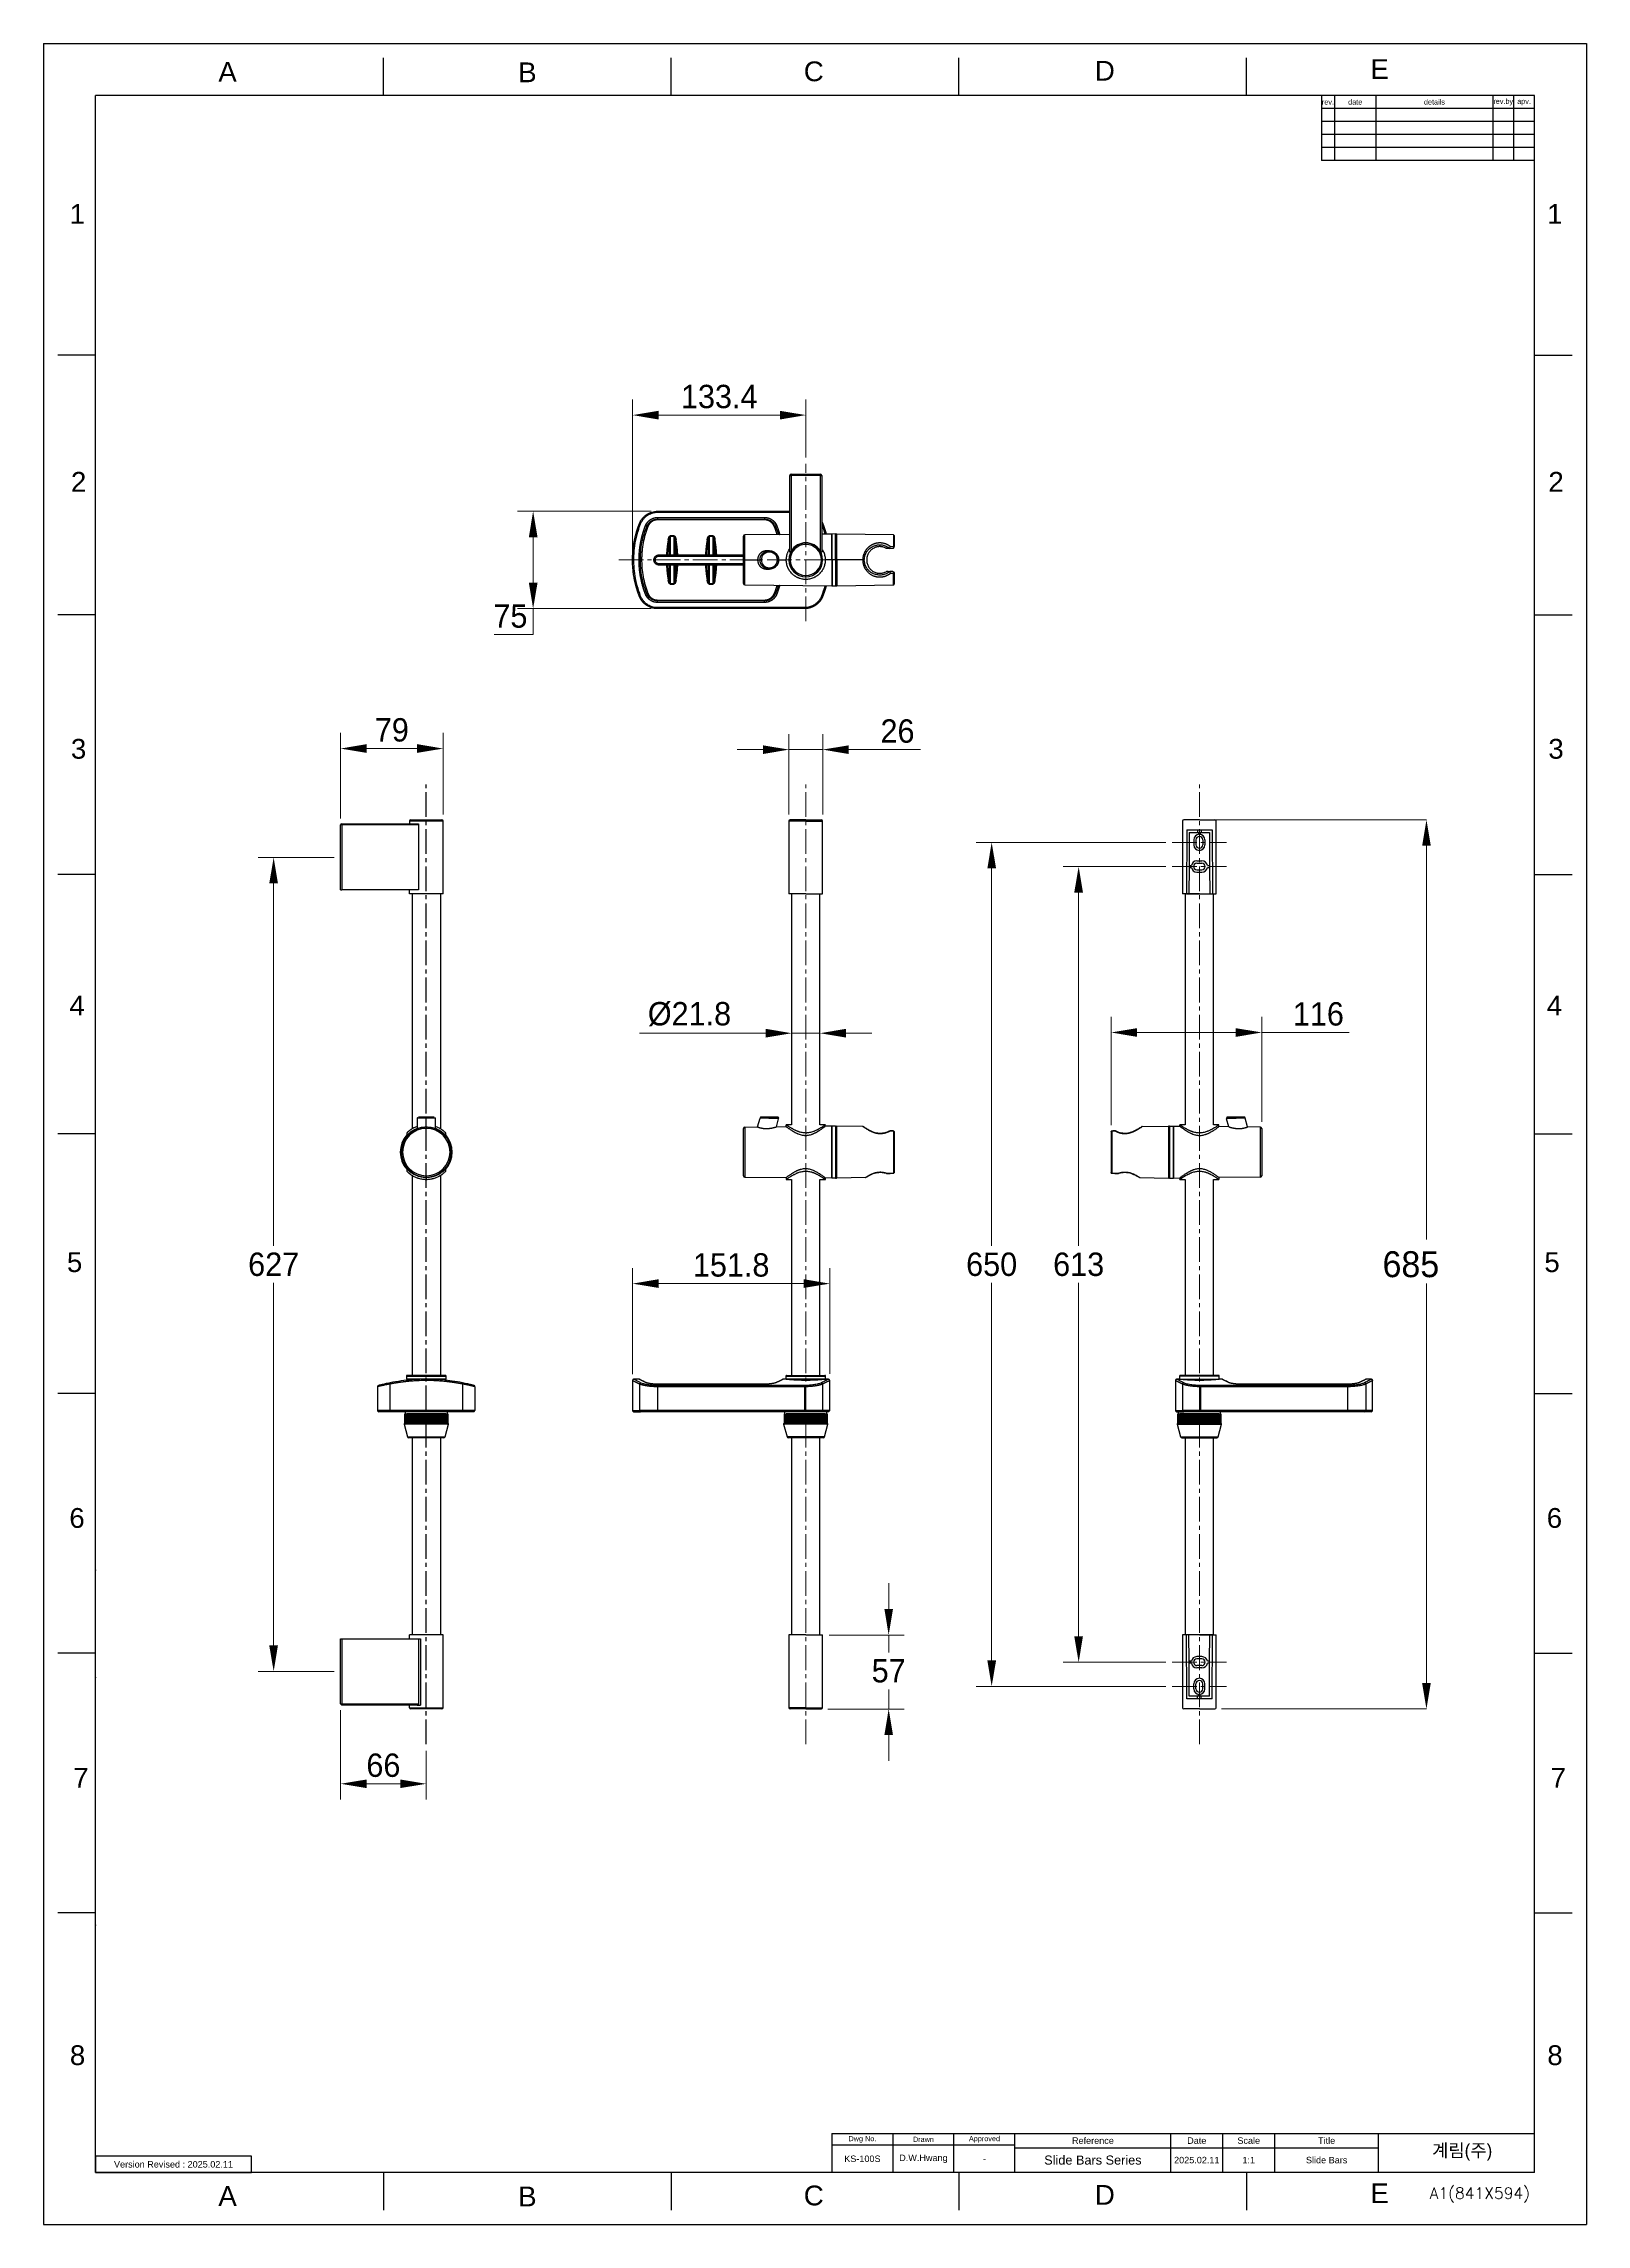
# Model space of a CAD drawing. Header units: millimetres. Extents: x 14 to 1202, y 28 to 1708.
import ezdxf

# ---------------------------------------------------------------- set-up
doc = ezdxf.new("R2010")
doc.units = ezdxf.units.MM
doc.linetypes.add('CENTER2', pattern=[28.575, 19.05, -3.175, 3.175, -3.175])
doc.layers.add('FORM2', color=7, linetype='Continuous')
doc.layers.add('TEXT', color=2, linetype='Continuous')
doc.styles.add('GOGO', font='Gulim.ttf', dxfattribs={"height": 3})
doc.styles.add('ROMANS', font='ROMANS.shx', dxfattribs={"height": 2.5})
doc.styles.get("Standard").update_dxf_attribs({"font": 'arial.ttf'})
doc.dimstyles.new('기밴테크', dxfattribs={"dimtxt": 3, "dimasz": 3, "dimexe": 1.25, "dimexo": 0.625, "dimgap": 0.6, "dimtad": 1, "dimtih": 1, "dimtoh": 1, "dimdec": 1, "dimlunit": 6, "dimtxsty": 'GOGO', "dimcen": 0, "dimclrd": 3, "dimclre": 3, "dimclrt": 4, "dimadec": 0, "dimazin": 0, "dimtfac": 1, "dimtdec": 1, "dimtmove": 0, "dimatfit": 3, "dimfxl": 1, "dimlwd": 13, "dimlwe": 13, "dimarcsym": 0})

msp = doc.modelspace()

# ---------------------------------------------------------------- texts
at = {"color": 4, "insert": (1066.72, 767.84), "char_height": 20, "attachment_point": 5, "style": 'GOGO'}
msp.add_mtext('685', dxfattribs=at)
at = {"layer": 'FORM2', "linetype": 'Continuous', "style": 'ROMANS'}
msp.add_text('A1(841X594)', height=8.75, dxfattribs=at).set_placement((1081.22, 47.95))
at = {"layer": 'FORM2', "linetype": 'Continuous', "attachment_point": 5}
for s, width, insert, char_height in [('A', 10, (155.5, 1686.5), 15.25), ('B', 10, (386.4, 1686.16), 15.25), ('C', 10, (606.9, 1686.81), 15.25), ('D', 10, (831.07, 1687.37), 15.25), ('E', 10, (1042.65, 1688.64), 15.25), ('rev.', 5, (1002.86, 1663.28), 4), ('date', 16, (1023.86, 1663.28), 4), ('details', 45, (1084.86, 1663.28), 4), ('rev.by', 8, (1137.86, 1663.28), 4), ('apv.', 8, (1153.86, 1663.28), 4), ('1', 50, (39.86, 1577.09), 15.25), ('1', 50, (1177.56, 1577.09), 15.25), ('2', 50, (40.81, 1370.69), 15.25), ('2', 50, (1178.52, 1370.69), 15.25), ('3', 50, (40.77, 1164.91), 15.25), ('3', 50, (1178.48, 1164.91), 15.25), ('4', 50, (39.62, 967.29), 15.25), ('4', 50, (1177.33, 967.29), 15.25), ('5', 50, (37.72, 769.44), 15.25), ('5', 50, (1175.43, 769.44), 15.25), ('6', 50, (39.56, 572.39), 15.25), ('6', 50, (1177.27, 572.39), 15.25), ('7', 50, (42.55, 372.24), 15.25), ('7', 50, (1180.26, 372.24), 15.25), ('8', 50, (39.99, 158.52), 15.25), ('8', 50, (1177.7, 158.52), 15.25), ('Version Revised : 2025.02.11', 134.9407, (113.86, 74.53), 5), ('-', 23.5, (738.36, 78.78), 5), ('A', 10, (155.5, 50.13), 15.25), ('B', 10, (386.4, 49.79), 15.25), ('C', 10, (606.9, 50.44), 15.25), ('D', 10, (831.07, 51), 15.25), ('E', 10, (1042.65, 52.27), 15.25)]:
    msp.add_mtext_dynamic_manual_height_columns(s, width=width, gutter_width=12.5, heights=[0], dxfattribs=dict(at, insert=insert, char_height=char_height))
at = {"layer": 'FORM2', "color": 2, "linetype": 'Continuous', "char_height": 5, "attachment_point": 5}
for s, width, insert in [('KS-100S', 76.0696, (644.36, 78.78)), ('D.W.Hwang', 23.5, (691.36, 78.78)), ('2025.02.11', 20, (901.86, 77.78)), ('1:1', 20, (941.86, 77.78)), ('Slide Bars', 91.3814, (1001.86, 77.78))]:
    msp.add_mtext_dynamic_manual_height_columns(s, width=width, gutter_width=12.5, heights=[0], dxfattribs=dict(at, insert=insert))
at = {"layer": 'TEXT', "linetype": 'Continuous', "attachment_point": 5}
for s, width, insert, char_height in [('Dwg No.', 53.3565, (644.36, 93.78), 4), ('Drawn', 23.5, (691.36, 93.78), 4), ('Approved', 23.5, (738.36, 93.78), 4), ('Reference', 60, (821.86, 92.78), 5), ('Date', 20, (901.86, 92.78), 5), ('Scale', 20, (941.86, 92.78), 5), ('Title', 40, (1001.86, 92.78), 5), ('{\\fHYGothic-Medium|b0|i0|c129|p18;계림(주)}', 153.7856, (1106.21, 83.76), 10), ('Slide Bars Series', 128.4759, (821.86, 77.78), 7)]:
    msp.add_mtext_dynamic_manual_height_columns(s, width=width, gutter_width=12.5, heights=[0], dxfattribs=dict(at, insert=insert, char_height=char_height))

# ---------------------------------------------------------------- blocks, each defined once
blk = doc.blocks.new('*D5')
at = {"color": 3, "lineweight": 13, "transparency": 16777216}
for p, q in [((467.4, 1315.5), (467.4, 1434.1)), ((600.8, 1389.5), (600.8, 1434.1)), ((580.8, 1422.1), (487.4, 1422.1))]:
    blk.add_line(p, q, dxfattribs=at)
at = {"color": 3, "transparency": 16777216}
for points in [[(487.4, 1425.4), (487.4, 1418.7), (467.4, 1422.1)], [(580.8, 1425.4), (580.8, 1418.7), (600.8, 1422.1)]]:
    blk.add_solid(points, dxfattribs=at)
at = {"layer": 'Defpoints', "color": 0, "transparency": 16777216}
for p in [(467.4, 1422.1), (600.8, 1384.5), (467.4, 1310.5)]:
    blk.add_point(p, dxfattribs=at)
at = {"color": 4, "transparency": 16777216, "insert": (534.1, 1436.3), "char_height": 3, "attachment_point": 5, "style": 'GOGO'}
blk.add_mtext('{\\H6x;133.4}', dxfattribs=at)
blk = doc.blocks.new('*D6')
at = {"color": 3, "lineweight": 13, "transparency": 16777216}
for p, q in [((481.6, 1348), (378.8, 1348)), ((390.8, 1328), (390.8, 1293)), ((481.6, 1273), (378.8, 1273)), ((390.8, 1273), (390.8, 1253)), ((390.8, 1253), (360.8, 1253))]:
    blk.add_line(p, q, dxfattribs=at)
at = {"color": 3, "transparency": 16777216}
for points in [[(387.5, 1328), (394.2, 1328), (390.8, 1348)], [(387.5, 1293), (394.2, 1293), (390.8, 1273)]]:
    blk.add_solid(points, dxfattribs=at)
at = {"layer": 'Defpoints', "color": 0, "transparency": 16777216}
for p in [(486.6, 1348), (390.8, 1273), (486.6, 1273)]:
    blk.add_point(p, dxfattribs=at)
at = {"color": 4, "transparency": 16777216, "insert": (373.3, 1267.2), "char_height": 3, "attachment_point": 5, "style": 'GOGO'}
blk.add_mtext('{\\H6x;75}', dxfattribs=at)
blk = doc.blocks.new('*D7')
at = {"color": 3, "lineweight": 13, "transparency": 16777216}
for p, q in [((587.8, 1114.3), (587.8, 1176.4)), ((613.8, 1114.3), (613.8, 1176.4)), ((567.8, 1164.4), (547.8, 1164.4)), ((587.8, 1164.4), (613.8, 1164.4)), ((633.8, 1164.4), (689, 1164.4))]:
    blk.add_line(p, q, dxfattribs=at)
at = {"color": 3, "transparency": 16777216}
for points in [[(567.8, 1167.7), (567.8, 1161), (587.8, 1164.4)], [(633.8, 1167.7), (633.8, 1161), (613.8, 1164.4)]]:
    blk.add_solid(points, dxfattribs=at)
at = {"layer": 'Defpoints', "color": 0, "transparency": 16777216}
for p in [(613.8, 1164.4), (587.8, 1109.3), (613.8, 1109.3)]:
    blk.add_point(p, dxfattribs=at)
at = {"color": 4, "transparency": 16777216, "insert": (671.4, 1178.6), "char_height": 3, "attachment_point": 5, "style": 'GOGO'}
blk.add_mtext('{\\H6x;26}', dxfattribs=at)
blk = doc.blocks.new('*D8')
at = {"color": 3, "lineweight": 13, "transparency": 16777216}
for p, q in [((877.9, 1074.3), (798.9, 1074.3)), ((810.9, 1054.3), (810.9, 782.1)), ((810.9, 481.3), (810.9, 753.6)), ((877.9, 461.3), (798.9, 461.3))]:
    blk.add_line(p, q, dxfattribs=at)
at = {"color": 3, "transparency": 16777216}
for points in [[(807.5, 1054.3), (814.2, 1054.3), (810.9, 1074.3)], [(807.5, 481.3), (814.2, 481.3), (810.9, 461.3)]]:
    blk.add_solid(points, dxfattribs=at)
at = {"layer": 'Defpoints', "color": 0, "transparency": 16777216}
for p in [(882.9, 1074.3), (810.9, 461.3), (882.9, 461.3)]:
    blk.add_point(p, dxfattribs=at)
at = {"color": 4, "transparency": 16777216, "insert": (810.9, 767.8), "char_height": 3, "attachment_point": 5, "style": 'GOGO'}
blk.add_mtext('{\\H6x;613}', dxfattribs=at)
blk = doc.blocks.new('*D9')
at = {"color": 3, "lineweight": 13, "transparency": 16777216}
for p, q in [((877.9, 1092.9), (731.9, 1092.9)), ((743.9, 1072.9), (743.9, 782.1)), ((743.9, 462.7), (743.9, 753.6)), ((877.9, 442.7), (731.9, 442.7))]:
    blk.add_line(p, q, dxfattribs=at)
at = {"color": 3, "transparency": 16777216}
for points in [[(740.6, 1072.9), (747.3, 1072.9), (743.9, 1092.9)], [(740.6, 462.7), (747.3, 462.7), (743.9, 442.7)]]:
    blk.add_solid(points, dxfattribs=at)
at = {"layer": 'Defpoints', "color": 0, "transparency": 16777216}
for p in [(882.9, 1092.9), (743.9, 442.7), (882.9, 442.7)]:
    blk.add_point(p, dxfattribs=at)
at = {"color": 4, "transparency": 16777216, "insert": (743.9, 767.8), "char_height": 3, "attachment_point": 5, "style": 'GOGO'}
blk.add_mtext('{\\H6x;650}', dxfattribs=at)
blk = doc.blocks.new('*D10')
at = {"color": 3, "lineweight": 13, "transparency": 16777216}
for p, q in [((664.6, 502.3), (664.6, 522.3)), ((618.8, 482.3), (676.6, 482.3)), ((664.6, 482.3), (664.6, 468.9)), ((664.6, 425.3), (664.6, 440.4)), ((617.8, 425.3), (676.6, 425.3)), ((664.6, 405.3), (664.6, 385.3))]:
    blk.add_line(p, q, dxfattribs=at)
at = {"color": 3, "transparency": 16777216}
for points in [[(661.3, 502.3), (667.9, 502.3), (664.6, 482.3)], [(661.3, 405.3), (667.9, 405.3), (664.6, 425.3)]]:
    blk.add_solid(points, dxfattribs=at)
at = {"layer": 'Defpoints', "color": 0, "transparency": 16777216}
for p in [(613.8, 482.3), (612.8, 425.3), (664.6, 425.3)]:
    blk.add_point(p, dxfattribs=at)
at = {"color": 4, "transparency": 16777216, "insert": (664.6, 454.7), "char_height": 3, "attachment_point": 5, "style": 'GOGO'}
blk.add_mtext('{\\H6x;57}', dxfattribs=at)
blk = doc.blocks.new('*D11')
at = {"color": 3, "lineweight": 13, "transparency": 16777216}
for p, q in [((467.4, 683.3), (467.4, 765)), ((619.2, 683.4), (619.2, 765)), ((487.4, 753), (599.2, 753))]:
    blk.add_line(p, q, dxfattribs=at)
at = {"color": 3, "transparency": 16777216}
for points in [[(487.4, 756.4), (487.4, 749.7), (467.4, 753)], [(599.2, 756.4), (599.2, 749.7), (619.2, 753)]]:
    blk.add_solid(points, dxfattribs=at)
at = {"layer": 'Defpoints', "color": 0, "transparency": 16777216}
for p in [(619.2, 753), (467.4, 678.3), (619.2, 678.4)]:
    blk.add_point(p, dxfattribs=at)
at = {"color": 4, "transparency": 16777216, "insert": (543.3, 767.3), "char_height": 3, "attachment_point": 5, "style": 'GOGO'}
blk.add_mtext('{\\H6x;151.8}', dxfattribs=at)
blk = doc.blocks.new('*D12')
at = {"color": 3, "lineweight": 13, "transparency": 16777216}
for p, q in [((589.9, 949), (589.9, 957.9)), ((611.7, 949), (611.7, 957.9)), ((569.9, 945.9), (472.6, 945.9)), ((611.7, 945.9), (589.9, 945.9)), ((631.7, 945.9), (651.7, 945.9))]:
    blk.add_line(p, q, dxfattribs=at)
at = {"color": 3, "transparency": 16777216}
for points in [[(569.9, 949.3), (569.9, 942.6), (589.9, 945.9)], [(631.7, 949.3), (631.7, 942.6), (611.7, 945.9)]]:
    blk.add_solid(points, dxfattribs=at)
at = {"layer": 'Defpoints', "color": 0, "transparency": 16777216}
for p in [(589.9, 944), (611.7, 945.9), (611.7, 944)]:
    blk.add_point(p, dxfattribs=at)
at = {"color": 4, "transparency": 16777216, "insert": (511.2, 960.6), "char_height": 3, "attachment_point": 5, "style": 'GOGO'}
blk.add_mtext('{\\H6x;%%C21.8}', dxfattribs=at)
blk = doc.blocks.new('*D13')
at = {"color": 3, "lineweight": 13, "transparency": 16777216}
for p, q in [((242.5, 1111.3), (242.5, 1177.2)), ((321.5, 1114.3), (321.5, 1177.2)), ((262.5, 1165.2), (301.5, 1165.2))]:
    blk.add_line(p, q, dxfattribs=at)
at = {"color": 3, "transparency": 16777216}
for points in [[(262.5, 1168.6), (262.5, 1161.9), (242.5, 1165.2)], [(301.5, 1168.6), (301.5, 1161.9), (321.5, 1165.2)]]:
    blk.add_solid(points, dxfattribs=at)
at = {"layer": 'Defpoints', "color": 0, "transparency": 16777216}
for p in [(321.5, 1165.2), (321.5, 1109.3), (242.5, 1106.3)]:
    blk.add_point(p, dxfattribs=at)
at = {"color": 4, "transparency": 16777216, "insert": (282, 1179.5), "char_height": 3, "attachment_point": 5, "style": 'GOGO'}
blk.add_mtext('{\\H6x;79}', dxfattribs=at)
blk = doc.blocks.new('*D14')
at = {"color": 3, "lineweight": 13, "transparency": 16777216}
for p, q in [((237.5, 1081.3), (179, 1081.3)), ((191, 1061.3), (191, 782.1)), ((191, 474.3), (191, 753.6)), ((237.5, 454.3), (179, 454.3))]:
    blk.add_line(p, q, dxfattribs=at)
at = {"color": 3, "transparency": 16777216}
for points in [[(187.6, 1061.3), (194.3, 1061.3), (191, 1081.3)], [(187.6, 474.3), (194.3, 474.3), (191, 454.3)]]:
    blk.add_solid(points, dxfattribs=at)
at = {"layer": 'Defpoints', "color": 0, "transparency": 16777216}
for p in [(242.5, 1081.3), (191, 454.3), (242.5, 454.3)]:
    blk.add_point(p, dxfattribs=at)
at = {"color": 4, "transparency": 16777216, "insert": (191, 767.8), "char_height": 3, "attachment_point": 5, "style": 'GOGO'}
blk.add_mtext('{\\H6x;627}', dxfattribs=at)
blk = doc.blocks.new('*D15')
at = {"color": 3, "lineweight": 13, "transparency": 16777216}
for p, q in [((242.5, 424.3), (242.5, 355.7)), ((308.5, 393.2), (308.5, 355.7)), ((262.5, 367.7), (288.5, 367.7))]:
    blk.add_line(p, q, dxfattribs=at)
at = {"color": 3, "transparency": 16777216}
for points in [[(262.5, 371), (262.5, 364.4), (242.5, 367.7)], [(288.5, 371), (288.5, 364.4), (308.5, 367.7)]]:
    blk.add_solid(points, dxfattribs=at)
at = {"layer": 'Defpoints', "color": 0, "transparency": 16777216}
for p in [(242.5, 429.3), (308.5, 398.2), (308.5, 367.7)]:
    blk.add_point(p, dxfattribs=at)
at = {"color": 4, "transparency": 16777216, "insert": (275.5, 381.9), "char_height": 3, "attachment_point": 5, "style": 'GOGO'}
blk.add_mtext('{\\H6x;66}', dxfattribs=at)
blk = doc.blocks.new('*D19')
at = {"color": 3, "lineweight": 13, "transparency": 16777216}
for p, q in [((835.9, 875), (835.9, 958.5)), ((951.9, 877.6), (951.9, 958.5)), ((855.9, 946.5), (931.9, 946.5)), ((951.9, 946.5), (1019.2, 946.5))]:
    blk.add_line(p, q, dxfattribs=at)
at = {"color": 3, "transparency": 16777216}
for points in [[(855.9, 949.8), (855.9, 943.1), (835.9, 946.5)], [(931.9, 949.8), (931.9, 943.1), (951.9, 946.5)]]:
    blk.add_solid(points, dxfattribs=at)
at = {"layer": 'Defpoints', "color": 0, "transparency": 16777216}
for p in [(951.9, 946.5), (835.9, 870), (951.9, 872.6)]:
    blk.add_point(p, dxfattribs=at)
at = {"color": 4, "transparency": 16777216, "insert": (995.5, 960.7), "char_height": 3, "attachment_point": 5, "style": 'GOGO'}
blk.add_mtext('{\\H6x;116}', dxfattribs=at)

# ---------------------------------------------------------------- dimensions: what is measured, and where the dimension line sits
for base, p1, p2, override, picture, middle in [((467.35, 1422.05), (600.76, 1384.51), (467.35, 1310.51), {"dimasz": 20, "dimexe": 12, "dimexo": 5, "dimgap": 5, "dimdec": 1}, '*D5', (534.06, 1436.3)), ((321.53, 1165.22), (242.53, 1106.34), (321.53, 1109.34), {"dimasz": 20, "dimexe": 12, "dimexo": 5, "dimgap": 5}, '*D13', (282.03, 1179.46)), ((613.76, 1164.37), (587.76, 1109.34), (613.76, 1109.34), {"dimasz": 20, "dimexe": 12, "dimexo": 5, "dimgap": 5}, '*D7', (671.39, 1178.6)), ((619.17, 753.04), (467.35, 678.33), (619.17, 678.38), {"dimasz": 20, "dimexe": 12, "dimexo": 5, "dimgap": 5, "dimdec": 1}, '*D11', (543.26, 767.3)), ((308.53, 367.71), (242.53, 429.34), (308.53, 398.2), {"dimasz": 20, "dimexe": 12, "dimexo": 5, "dimgap": 5}, '*D15', (275.53, 381.94))]:
    dim = msp.add_linear_dim(base=base, p1=p1, p2=p2, text='{\\H6x;<>}', dimstyle='기밴테크', override=override)
    dim.commit()
    dim.dimension.update_dxf_attribs({"geometry": picture, "text_midpoint": middle})
for base, p1, p2, text, picture, middle in [((390.84, 1273.01), (486.61, 1348.01), (486.61, 1273.01), '{\\H6x;<>}', '*D6', (373.34, 1267.23)), ((743.94, 442.74), (882.87, 1092.94), (882.87, 442.74), '{\\H6x;650}', '*D9', (743.94, 767.84)), ((190.97, 454.34), (242.53, 1081.34), (242.53, 454.34), '{\\H6x;<>}', '*D14', (190.97, 767.84)), ((810.88, 461.34), (882.87, 1074.34), (882.87, 461.34), '{\\H6x;<>}', '*D8', (810.88, 767.84))]:
    dim = msp.add_linear_dim(base=base, p1=p1, p2=p2, angle=90, text=text, dimstyle='기밴테크', override={"dimasz": 20, "dimexe": 12, "dimexo": 5, "dimgap": 5})
    dim.commit()
    dim.dimension.update_dxf_attribs({"geometry": picture, "text_midpoint": middle})
for base, p1, p2, text, picture, middle in [((611.66, 945.93), (589.86, 944.04), (611.66, 944.04), '{\\H6x;%%C<>}', '*D12', (511.25, 945.93)), ((951.85, 946.48), (835.85, 870.01), (951.85, 872.6), '{\\H6x;<>}', '*D19', (995.55, 946.48))]:
    dim = msp.add_linear_dim(base=base, p1=p1, p2=p2, text=text, dimstyle='기밴테크', override={"dimasz": 20, "dimexe": 12, "dimexo": 5, "dimgap": 5})
    dim.commit()
    dim.dimension.update_dxf_attribs({"geometry": picture, "text_midpoint": middle, "dimtype": 160})
dim = msp.add_linear_dim(base=(664.59, 425.34), p1=(613.76, 482.34), p2=(612.76, 425.34), angle=90, text='{\\H6x;<>}', dimstyle='기밴테크', override={"dimasz": 20, "dimexe": 12, "dimexo": 5, "dimgap": 5})
dim.commit()
dim.dimension.update_dxf_attribs({"geometry": '*D10', "text_midpoint": (664.59, 454.66), "dimtype": 160})

# ---------------------------------------------------------------- linework, layer by layer
at = {"color": 1, "linetype": 'CENTER2', "lineweight": 18}
for p, q in [((600.76, 1263.31), (600.76, 1384.51)), ((456.68, 1310.51), (621.06, 1310.51)), ((600.76, 398.2), (600.76, 1137.52)), ((903.85, 398.2), (903.85, 1137.52)), ((882.87, 1092.94), (924.83, 1092.94)), ((882.87, 1074.34), (924.83, 1074.34)), ((882.87, 461.34), (924.83, 461.34)), ((882.87, 442.74), (924.83, 442.74))]:
    msp.add_line(p, q, dxfattribs=at)
at = {"lineweight": 25}
for p, q in [((588.51, 1375.51), (589.51, 1375.51)), ((588.51, 1316.51), (588.51, 1375.51)), ((589.51, 1376.51), (612.01, 1376.51)), ((589.51, 1375.51), (589.51, 1376.51)), ((612.01, 1375.51), (589.51, 1375.51)), ((589.51, 1375.51), (589.51, 1317.41)), ((612.01, 1376.51), (612.01, 1375.51)), ((612.01, 1375.51), (613.01, 1375.51)), ((612.01, 1317.41), (612.01, 1375.51)), ((613.01, 1375.51), (613.01, 1316.51)), ((486.61, 1348.01), (588.51, 1348.01)), ((486.61, 1348.01), (486.61, 1347.26)), ((486.61, 1347.26), (588.51, 1347.26)), ((486.61, 1343.23), (486.61, 1342.01)), ((486.61, 1343.23), (569.09, 1343.23)), ((486.61, 1342.01), (486.61, 1341.37)), ((486.61, 1342.01), (569.09, 1342.01)), ((569.09, 1341.37), (486.61, 1341.37)), ((499.44, 1329.03), (496.27, 1329.03)), ((496.27, 1328.82), (496.27, 1314.51)), ((496.27, 1328.82), (499.44, 1328.82)), ((499.44, 1314.51), (499.44, 1328.82)), ((529.44, 1329.03), (526.27, 1329.03)), ((526.27, 1328.82), (526.27, 1314.51)), ((526.27, 1328.82), (529.44, 1328.82)), ((529.44, 1314.51), (529.44, 1328.82)), ((552.76, 1310.51), (552.76, 1328.77)), ((588.51, 1330.13), (553.75, 1329.77)), ((553.75, 1310.51), (553.75, 1329.77)), ((569.09, 1343.23), (569.09, 1342.01)), ((569.09, 1342.01), (569.09, 1341.37)), ((620.76, 1330.47), (613.01, 1330.39)), ((620.76, 1310.51), (620.76, 1330.47)), ((620.96, 1327.61), (620.76, 1327.61)), ((623.76, 1330.51), (620.96, 1330.48)), ((620.96, 1310.51), (620.96, 1330.48)), ((623.76, 1310.51), (623.76, 1330.51)), ((624.46, 1330.49), (623.76, 1330.51)), ((624.46, 1310.51), (624.46, 1330.49)), ((624.66, 1328), (624.46, 1328)), ((624.66, 1310.51), (624.66, 1330.49)), ((668.27, 1329.73), (624.66, 1330.49)), ((668.27, 1329.73), (668.27, 1321.03)), ((668.76, 1329.23), (668.76, 1320.75)), ((487.85, 1314.46), (487.85, 1313.51)), ((487.85, 1314.46), (493.53, 1314.46)), ((487.85, 1313.51), (491.53, 1313.51)), ((494.24, 1314.51), (495.56, 1314.51)), ((494.95, 1313.51), (496.27, 1313.51)), ((495.56, 1325.93), (495.56, 1314.51)), ((495.56, 1314.51), (496.27, 1314.51)), ((496.27, 1314.51), (496.27, 1313.51)), ((496.27, 1314.51), (499.44, 1314.51)), ((496.27, 1313.51), (499.44, 1313.51)), ((499.44, 1314.51), (499.44, 1313.51)), ((499.44, 1314.51), (500.14, 1314.51)), ((499.44, 1313.51), (500.76, 1313.51)), ((500.14, 1325.93), (500.14, 1314.51)), ((500.14, 1314.51), (501.46, 1314.51)), ((500.76, 1313.51), (502.17, 1313.51)), ((502.17, 1314.46), (523.53, 1314.46)), ((504.17, 1313.51), (521.53, 1313.51)), ((524.24, 1314.51), (525.56, 1314.51)), ((524.95, 1313.51), (526.27, 1313.51)), ((525.56, 1325.93), (525.56, 1314.51)), ((525.56, 1314.51), (526.27, 1314.51)), ((526.27, 1314.51), (526.27, 1313.51)), ((526.27, 1314.51), (529.44, 1314.51)), ((526.27, 1313.51), (529.44, 1313.51)), ((529.44, 1314.51), (529.44, 1313.51)), ((529.44, 1314.51), (530.14, 1314.51)), ((529.44, 1313.51), (530.76, 1313.51)), ((530.14, 1325.93), (530.14, 1314.51)), ((530.14, 1314.51), (531.46, 1314.51)), ((530.76, 1313.51), (532.17, 1313.51)), ((532.17, 1314.46), (552.76, 1314.46)), ((534.17, 1313.51), (551.53, 1313.51)), ((552.76, 1292.25), (552.76, 1310.51)), ((553.75, 1310.51), (552.76, 1310.51)), ((553.75, 1310.51), (563.67, 1310.51)), ((553.75, 1291.25), (553.75, 1310.51)), ((563.67, 1310.51), (565.52, 1310.51)), ((566.48, 1310.51), (565.52, 1310.51)), ((572.7, 1317.51), (570.59, 1317.51)), ((578.91, 1310.51), (579.91, 1310.51)), ((579.87, 1310.51), (585.76, 1310.51)), ((588.51, 1316.51), (589, 1316.51)), ((600.76, 1322.51), (600.76, 1323.51)), ((613.01, 1316.51), (612.52, 1316.51)), ((620.76, 1310.51), (615.76, 1310.51)), ((620.76, 1310.51), (620.96, 1310.51)), ((620.76, 1310.51), (620.76, 1290.54)), ((620.96, 1310.51), (620.96, 1290.54)), ((623.76, 1310.51), (620.96, 1310.51)), ((623.76, 1310.51), (623.76, 1290.51)), ((623.76, 1310.51), (624.46, 1310.51)), ((624.66, 1310.51), (624.46, 1310.51)), ((624.46, 1310.51), (624.46, 1290.52)), ((644.85, 1310.51), (624.66, 1310.51)), ((624.66, 1310.51), (624.66, 1290.52)), ((644.85, 1310.51), (645.83, 1310.51)), ((665.53, 1319.34), (667.81, 1319.46)), ((668.76, 1320.45), (668.76, 1320.75)), ((491.53, 1307.51), (487.85, 1307.51)), ((487.85, 1306.55), (487.85, 1307.51)), ((493.53, 1306.55), (487.85, 1306.55)), ((494.95, 1307.51), (493.53, 1307.51)), ((495.56, 1306.51), (494.24, 1306.51)), ((496.27, 1307.51), (494.95, 1307.51)), ((495.56, 1306.51), (495.56, 1295.08)), ((496.27, 1306.51), (495.56, 1306.51)), ((499.44, 1307.51), (496.27, 1307.51)), ((496.27, 1306.51), (496.27, 1307.51)), ((499.44, 1306.51), (496.27, 1306.51)), ((496.27, 1306.51), (496.27, 1292.2)), ((500.76, 1307.51), (499.44, 1307.51)), ((499.44, 1306.51), (499.44, 1307.51)), ((500.14, 1306.51), (499.44, 1306.51)), ((499.44, 1292.2), (499.44, 1306.51)), ((501.46, 1306.51), (500.14, 1306.51)), ((500.14, 1306.51), (500.14, 1295.08)), ((523.53, 1306.55), (502.17, 1306.55)), ((521.53, 1307.51), (504.17, 1307.51)), ((524.95, 1307.51), (523.53, 1307.51)), ((525.56, 1306.51), (524.24, 1306.51)), ((526.27, 1307.51), (524.95, 1307.51)), ((525.56, 1306.51), (525.56, 1295.08)), ((526.27, 1306.51), (525.56, 1306.51)), ((529.44, 1307.51), (526.27, 1307.51)), ((526.27, 1306.51), (526.27, 1307.51)), ((526.27, 1306.51), (526.27, 1292.2)), ((529.44, 1306.51), (526.27, 1306.51)), ((530.76, 1307.51), (529.44, 1307.51)), ((529.44, 1306.51), (529.44, 1307.51)), ((529.44, 1292.2), (529.44, 1306.51)), ((530.14, 1306.51), (529.44, 1306.51)), ((531.46, 1306.51), (530.14, 1306.51)), ((530.14, 1306.51), (530.14, 1295.08)), ((552.76, 1306.55), (532.17, 1306.55)), ((551.53, 1307.51), (534.17, 1307.51)), ((570.59, 1303.51), (572.7, 1303.51)), ((600.76, 1297.51), (600.76, 1298.51)), ((667.81, 1301.56), (665.53, 1301.67)), ((668.27, 1291.28), (668.27, 1299.98)), ((668.76, 1300.26), (668.76, 1291.78)), ((486.61, 1279.65), (569.09, 1279.65)), ((486.61, 1279.01), (486.61, 1279.65)), ((569.09, 1279.01), (486.61, 1279.01)), ((486.61, 1277.78), (486.61, 1279.01)), ((569.09, 1277.78), (486.61, 1277.78)), ((499.44, 1292.2), (496.27, 1292.2)), ((496.27, 1292.2), (496.27, 1291.98)), ((496.27, 1291.98), (499.44, 1291.98)), ((529.44, 1292.2), (526.27, 1292.2)), ((526.27, 1292.2), (526.27, 1291.98)), ((526.27, 1291.98), (529.44, 1291.98)), ((553.75, 1291.25), (620.76, 1290.54)), ((569.09, 1279.01), (569.09, 1279.65)), ((569.09, 1277.78), (569.09, 1279.01)), ((620.76, 1293.4), (620.96, 1293.4)), ((620.96, 1290.54), (623.76, 1290.51)), ((623.76, 1290.51), (624.46, 1290.52)), ((624.46, 1293.01), (624.66, 1293.01)), ((624.66, 1290.52), (668.27, 1291.28)), ((486.61, 1273.01), (486.61, 1273.75)), ((599.82, 1273.75), (486.61, 1273.75)), ((599.82, 1273.01), (486.61, 1273.01)), ((599.82, 1273.01), (599.82, 1273.75)), ((321.53, 1109.34), (295.53, 1109.34)), ((295.53, 1109.34), (295.53, 1107.34)), ((296.53, 1110.34), (320.53, 1110.34)), ((321.53, 1053.34), (321.53, 1109.34)), ((600.76, 1109.34), (587.76, 1109.34)), ((587.76, 1109.34), (587.76, 1053.34)), ((600.76, 1110.34), (588.76, 1110.34)), ((600.76, 1110.34), (612.76, 1110.34)), ((600.76, 1109.34), (600.76, 1110.34)), ((600.76, 1109.34), (613.76, 1109.34)), ((613.76, 1053.34), (613.76, 1109.34)), ((890.85, 1109.34), (890.85, 1053.34)), ((903.85, 1110.34), (891.85, 1110.34)), ((903.85, 1110.34), (915.85, 1110.34)), ((916.85, 1053.34), (916.85, 1109.34)), ((242.53, 1056.34), (242.53, 1106.34)), ((243.53, 1106.34), (242.53, 1106.34)), ((243.53, 1107.34), (301.62, 1107.34)), ((243.53, 1106.34), (243.53, 1107.34)), ((243.53, 1106.34), (243.53, 1056.34)), ((302.53, 1106.34), (243.53, 1106.34)), ((302.53, 1107.2), (302.53, 1106.34)), ((302.53, 1106.34), (302.53, 1056.34)), ((242.53, 1056.34), (243.53, 1056.34)), ((302.53, 1056.34), (243.53, 1056.34)), ((295.53, 1053.34), (295.53, 1056.34)), ((321.53, 1053.34), (295.53, 1053.34)), ((297.63, 1053.33), (297.63, 872.28)), ((319.43, 1053.33), (319.43, 872.28)), ((600.76, 1053.34), (587.76, 1053.34)), ((589.86, 1053.33), (589.86, 875.33)), ((600.76, 1053.34), (613.76, 1053.34)), ((611.66, 875.33), (611.66, 1053.33)), ((903.85, 1053.34), (890.85, 1053.34)), ((892.95, 1053.33), (892.95, 875.33)), ((903.85, 1053.34), (916.85, 1053.34)), ((914.75, 875.33), (914.75, 1053.33)), ((301.53, 880.34), (301.53, 872.49)), ((308.53, 881.34), (302.53, 881.34)), ((314.53, 881.34), (308.53, 881.34)), ((308.53, 881.34), (308.53, 880.6)), ((308.53, 873.7), (308.53, 880.6)), ((308.53, 873.6), (308.53, 873.7)), ((315.53, 872.48), (315.53, 880.34)), ((553.75, 873.6), (563.67, 873.7)), ((563.67, 873.7), (565.52, 880.6)), ((578.91, 881.34), (566.48, 881.34)), ((578.21, 873.86), (579.87, 880.08)), ((578.21, 873.86), (585.76, 873.94)), ((589.86, 875.34), (585.7, 875.34)), ((585.76, 873.94), (585.76, 875.34)), ((615.82, 875.34), (611.66, 875.34)), ((615.76, 874.25), (615.76, 875.34)), ((620.76, 874.31), (615.76, 874.25)), ((620.76, 834.37), (620.76, 874.31)), ((623.76, 874.34), (620.96, 874.31)), ((620.96, 834.37), (620.96, 874.31)), ((623.76, 874.34), (624.46, 874.33)), ((623.76, 874.34), (623.76, 834.34)), ((624.46, 834.35), (624.46, 874.33)), ((644.85, 873.97), (624.66, 874.32)), ((624.66, 834.35), (624.66, 874.32)), ((859.76, 873.97), (879.95, 874.32)), ((879.95, 874.32), (879.95, 834.35)), ((880.85, 874.34), (880.15, 874.33)), ((880.15, 874.33), (880.15, 834.35)), ((880.85, 874.34), (883.65, 874.31)), ((880.85, 874.34), (880.85, 834.34)), ((883.65, 874.31), (883.65, 834.37)), ((883.85, 874.31), (888.85, 874.25)), ((883.85, 874.31), (883.85, 834.37)), ((892.95, 875.34), (888.79, 875.34)), ((888.85, 874.25), (888.85, 875.34)), ((918.91, 875.34), (914.75, 875.34)), ((918.85, 873.94), (918.85, 875.34)), ((926.41, 873.86), (918.85, 873.94)), ((926.41, 873.86), (924.74, 880.08)), ((938.13, 881.34), (925.7, 881.34)), ((940.94, 873.7), (939.09, 880.6)), ((950.86, 873.6), (940.94, 873.7)), ((293.53, 869.03), (293.53, 867.1)), ((308.53, 873.6), (308.53, 872.6)), ((323.53, 867.11), (323.53, 869.03)), ((552.76, 836.08), (552.76, 872.6)), ((553.75, 873.6), (553.75, 835.08)), ((620.76, 871.44), (620.96, 871.44)), ((624.66, 871.83), (624.46, 871.83)), ((668.27, 870.43), (668.27, 838.25)), ((668.76, 870.09), (668.76, 870.01)), ((668.76, 870.01), (668.76, 838.67)), ((835.85, 870.09), (835.85, 870.01)), ((835.85, 870.01), (835.85, 838.67)), ((836.34, 870.43), (836.34, 838.25)), ((879.95, 871.83), (880.15, 871.83)), ((883.85, 871.44), (883.65, 871.44)), ((950.86, 835.08), (950.86, 873.6)), ((951.85, 872.6), (951.85, 836.08)), ((293.53, 841.57), (293.53, 839.64)), ((323.53, 839.64), (323.53, 841.57)), ((297.63, 836.4), (297.63, 682.34)), ((308.53, 836.08), (308.53, 835.08)), ((308.53, 835.08), (308.53, 834.74)), ((308.53, 834.74), (308.53, 833.34)), ((319.43, 836.39), (319.43, 682.34)), ((553.75, 835.08), (585.76, 834.74)), ((585.7, 833.34), (589.86, 833.34)), ((585.76, 834.74), (585.76, 833.34)), ((589.86, 833.33), (589.86, 682.34)), ((611.66, 833.34), (615.82, 833.34)), ((611.66, 682.34), (611.66, 833.33)), ((615.76, 834.42), (615.76, 833.34)), ((620.76, 834.37), (615.76, 834.42)), ((620.76, 837.23), (620.96, 837.23)), ((623.76, 834.34), (620.96, 834.37)), ((623.76, 834.34), (624.46, 834.35)), ((624.66, 836.84), (624.46, 836.84)), ((646.71, 834.74), (624.66, 834.35)), ((668.76, 838.67), (668.76, 838.59)), ((835.85, 838.67), (835.85, 838.59)), ((857.9, 834.74), (879.95, 834.35)), ((879.95, 836.84), (880.15, 836.84)), ((880.85, 834.34), (880.15, 834.35)), ((880.85, 834.34), (883.65, 834.37)), ((883.85, 837.23), (883.65, 837.23)), ((883.85, 834.37), (888.85, 834.42)), ((888.79, 833.34), (892.95, 833.34)), ((888.85, 834.42), (888.85, 833.34)), ((892.95, 833.33), (892.95, 682.34)), ((914.75, 833.34), (918.91, 833.34)), ((914.75, 682.34), (914.75, 833.33)), ((950.86, 835.08), (918.85, 834.74)), ((918.85, 834.74), (918.85, 833.34)), ((271.03, 673.57), (271.03, 655.34)), ((280.54, 675.63), (280.54, 655.34)), ((293.23, 681.84), (308.53, 681.84)), ((293.23, 681.84), (293.23, 679.34)), ((323.83, 679.34), (293.23, 679.34)), ((308.53, 682.34), (293.73, 682.34)), ((295.53, 679.34), (295.53, 678.72)), ((323.33, 682.34), (308.53, 682.34)), ((308.53, 681.84), (323.83, 681.84)), ((321.53, 678.53), (321.53, 679.34)), ((323.83, 679.34), (323.83, 681.84)), ((336.51, 675.63), (336.51, 655.34)), ((346.03, 673.57), (346.03, 655.34)), ((467.35, 678.36), (467.35, 655.34)), ((472.37, 679.34), (468.35, 679.34)), ((472.65, 675.63), (472.65, 655.34)), ((486.61, 675.57), (486.61, 675.55)), ((569.09, 675.57), (486.61, 675.57)), ((569.09, 675.55), (486.61, 675.55)), ((599.82, 674.54), (486.61, 674.54)), ((486.61, 673.57), (486.61, 674.54)), ((599.82, 673.57), (486.61, 673.57)), ((486.61, 673.57), (486.61, 655.34)), ((569.09, 675.57), (569.09, 675.55)), ((585.06, 679.34), (583.33, 679.34)), ((585.46, 681.84), (616.06, 681.84)), ((585.46, 681.84), (585.46, 679.34)), ((616.06, 679.34), (585.46, 679.34)), ((585.96, 682.34), (615.56, 682.34)), ((587.76, 679.34), (587.76, 679.07)), ((599.82, 673.57), (599.82, 674.54)), ((599.82, 673.57), (599.82, 655.34)), ((613.73, 675.61), (613.73, 655.34)), ((613.76, 679.07), (613.76, 679.34)), ((616.06, 679.34), (616.06, 681.84)), ((618.17, 679.34), (616.46, 679.34)), ((619.17, 655.34), (619.17, 678.38)), ((885.44, 678.38), (885.44, 655.34)), ((888.15, 679.34), (886.44, 679.34)), ((919.15, 681.84), (888.55, 681.84)), ((888.55, 681.84), (888.55, 679.34)), ((888.55, 679.34), (919.15, 679.34)), ((918.65, 682.34), (889.05, 682.34)), ((890.85, 679.34), (890.85, 679.07)), ((890.88, 675.61), (890.88, 655.34)), ((1018, 674.54), (904.79, 674.54)), ((904.79, 673.57), (904.79, 674.54)), ((904.79, 673.57), (904.79, 655.34)), ((1018, 673.57), (904.79, 673.57)), ((916.85, 679.07), (916.85, 679.34)), ((919.15, 679.34), (919.15, 681.84)), ((921.28, 679.34), (919.55, 679.34)), ((935.52, 675.57), (935.52, 675.55)), ((1018, 675.57), (935.52, 675.57)), ((1018, 675.55), (935.52, 675.55)), ((1018, 675.57), (1018, 675.55)), ((1018, 673.57), (1018, 674.54)), ((1018, 673.57), (1018, 655.34)), ((1031.96, 675.63), (1031.96, 655.34)), ((1036.26, 679.34), (1032.24, 679.34)), ((1037.26, 655.34), (1037.26, 678.36)), ((280.54, 655.34), (271.03, 655.34)), ((336.51, 655.34), (280.54, 655.34)), ((346.03, 655.34), (336.51, 655.34)), ((467.35, 655.34), (472.65, 655.34)), ((486.61, 655.34), (472.65, 655.34)), ((486.61, 654.34), (486.61, 655.34)), ((599.82, 655.34), (486.61, 655.34)), ((599.82, 654.34), (599.82, 655.34)), ((613.73, 655.34), (599.82, 655.34)), ((619.17, 655.34), (613.73, 655.34)), ((885.44, 655.34), (890.88, 655.34)), ((904.79, 655.34), (890.88, 655.34)), ((904.79, 654.34), (904.79, 655.34)), ((1018, 655.34), (904.79, 655.34)), ((1018, 654.34), (1018, 655.34)), ((1031.96, 655.34), (1018, 655.34)), ((1037.26, 655.34), (1031.96, 655.34)), ((280.91, 654.34), (272.03, 654.34)), ((336.15, 654.34), (280.91, 654.34)), ((291.43, 645.14), (308.53, 645.14)), ((291.43, 645.14), (291.43, 644.84)), ((325.63, 644.84), (291.43, 644.84)), ((291.43, 644.84), (294.08, 635.08)), ((291.78, 652.64), (291.78, 645.14)), ((291.81, 652.64), (291.81, 645.14)), ((291.91, 652.64), (291.91, 645.14)), ((292.06, 652.64), (292.06, 645.14)), ((292.23, 654.34), (292.23, 652.64)), ((292.29, 652.64), (292.29, 645.14)), ((292.57, 652.64), (292.57, 645.14)), ((292.92, 652.64), (292.92, 645.14)), ((293.32, 652.64), (293.32, 645.14)), ((293.79, 652.64), (293.79, 645.14)), ((294.31, 652.64), (294.31, 645.14)), ((294.88, 652.64), (294.88, 645.14)), ((295.51, 652.64), (295.51, 645.14)), ((296.18, 652.64), (296.18, 645.14)), ((296.9, 652.64), (296.9, 645.14)), ((297.67, 652.64), (297.67, 645.14)), ((298.47, 652.64), (298.47, 645.14)), ((299.32, 652.64), (299.32, 645.14)), ((300.19, 652.64), (300.19, 645.14)), ((301.1, 652.64), (301.1, 645.14)), ((302.04, 645.14), (302.04, 652.64)), ((303.01, 645.14), (303.01, 652.64)), ((303.97, 645.14), (303.97, 652.64)), ((304.97, 645.14), (304.97, 652.64)), ((305.96, 645.14), (305.96, 652.64)), ((306.99, 645.14), (306.99, 652.64)), ((308, 645.14), (308, 652.64)), ((308.53, 645.14), (325.63, 645.14)), ((309.04, 645.14), (309.04, 652.64)), ((310.05, 645.14), (310.05, 652.64)), ((311.08, 645.14), (311.08, 652.64)), ((312.07, 645.14), (312.07, 652.64)), ((313.07, 645.14), (313.07, 652.64)), ((314.05, 645.14), (314.05, 652.64)), ((315.01, 645.14), (315.01, 652.64)), ((315.95, 645.14), (315.95, 652.64)), ((316.86, 645.14), (316.86, 652.64)), ((317.73, 645.14), (317.73, 652.64)), ((318.58, 645.14), (318.58, 652.64)), ((319.38, 645.14), (319.38, 652.64)), ((320.15, 645.14), (320.15, 652.64)), ((320.87, 645.14), (320.87, 652.64)), ((321.55, 645.14), (321.55, 652.64)), ((322.17, 645.14), (322.17, 652.64)), ((322.75, 645.14), (322.75, 652.64)), ((322.98, 635.08), (325.63, 644.84)), ((323.27, 645.14), (323.27, 652.64)), ((323.73, 645.14), (323.73, 652.64)), ((324.14, 645.14), (324.14, 652.64)), ((324.48, 645.14), (324.48, 652.64)), ((324.77, 645.14), (324.77, 652.64)), ((324.83, 652.64), (324.83, 654.34)), ((324.99, 645.14), (324.99, 652.64)), ((325.15, 645.14), (325.15, 652.64)), ((325.24, 645.14), (325.24, 652.64)), ((325.28, 645.14), (325.28, 652.64)), ((325.63, 644.84), (325.63, 645.14)), ((345.03, 654.34), (336.15, 654.34)), ((468.35, 654.34), (473.58, 654.34)), ((486.61, 654.34), (473.58, 654.34)), ((599.82, 654.34), (486.61, 654.34)), ((583.66, 645.14), (617.86, 645.14)), ((583.66, 645.14), (583.66, 644.84)), ((617.86, 644.84), (583.66, 644.84)), ((583.66, 644.84), (586.31, 635.08)), ((584.01, 652.64), (584.01, 645.14)), ((584.04, 652.64), (584.04, 645.14)), ((584.14, 652.64), (584.14, 645.14)), ((584.3, 652.64), (584.3, 645.14)), ((584.46, 654.34), (584.46, 652.64)), ((584.52, 652.64), (584.52, 645.14)), ((584.81, 652.64), (584.81, 645.14)), ((585.15, 652.64), (585.15, 645.14)), ((585.56, 652.64), (585.56, 645.14)), ((586.02, 652.64), (586.02, 645.14)), ((586.54, 652.64), (586.54, 645.14)), ((587.11, 652.64), (587.11, 645.14)), ((587.74, 652.64), (587.74, 645.14)), ((588.41, 652.64), (588.41, 645.14)), ((589.14, 652.64), (589.14, 645.14)), ((589.9, 652.64), (589.9, 645.14)), ((590.71, 652.64), (590.71, 645.14)), ((591.55, 652.64), (591.55, 645.14)), ((592.43, 652.64), (592.43, 645.14)), ((593.33, 652.64), (593.33, 645.14)), ((594.27, 652.64), (594.27, 645.14)), ((595.23, 645.14), (595.23, 652.64)), ((596.21, 645.14), (596.21, 652.64)), ((597.19, 645.14), (597.19, 652.64)), ((598.21, 645.14), (598.21, 652.64)), ((599.21, 645.14), (599.21, 652.64)), ((612.81, 654.34), (599.82, 654.34)), ((600.25, 645.14), (600.25, 652.64)), ((601.26, 645.14), (601.26, 652.64)), ((602.3, 645.14), (602.3, 652.64)), ((603.3, 645.14), (603.3, 652.64)), ((604.32, 645.14), (604.32, 652.64)), ((605.3, 645.14), (605.3, 652.64)), ((606.28, 645.14), (606.28, 652.64)), ((607.24, 645.14), (607.24, 652.64)), ((608.18, 645.14), (608.18, 652.64)), ((609.09, 645.14), (609.09, 652.64)), ((609.97, 645.14), (609.97, 652.64)), ((610.81, 645.14), (610.81, 652.64)), ((611.62, 645.14), (611.62, 652.64)), ((612.38, 645.14), (612.38, 652.64)), ((618.17, 654.34), (612.81, 654.34)), ((613.11, 645.14), (613.11, 652.64)), ((613.78, 645.14), (613.78, 652.64)), ((614.41, 645.14), (614.41, 652.64)), ((614.98, 645.14), (614.98, 652.64)), ((615.21, 635.08), (617.86, 644.84)), ((615.5, 645.14), (615.5, 652.64)), ((615.96, 645.14), (615.96, 652.64)), ((616.37, 645.14), (616.37, 652.64)), ((616.72, 645.14), (616.72, 652.64)), ((617, 645.14), (617, 652.64)), ((617.06, 652.64), (617.06, 654.34)), ((617.22, 645.14), (617.22, 652.64)), ((617.38, 645.14), (617.38, 652.64)), ((617.48, 645.14), (617.48, 652.64)), ((617.51, 645.14), (617.51, 652.64)), ((617.86, 644.84), (617.86, 645.14)), ((886.44, 654.34), (891.81, 654.34)), ((920.95, 645.14), (886.75, 645.14)), ((886.75, 645.14), (886.75, 644.84)), ((886.75, 644.84), (920.95, 644.84)), ((886.75, 644.84), (889.4, 635.08)), ((887.1, 652.64), (887.1, 645.14)), ((887.13, 652.64), (887.13, 645.14)), ((887.23, 652.64), (887.23, 645.14)), ((887.39, 652.64), (887.39, 645.14)), ((887.55, 654.34), (887.55, 652.64)), ((887.61, 652.64), (887.61, 645.14)), ((887.9, 652.64), (887.9, 645.14)), ((888.24, 652.64), (888.24, 645.14)), ((888.65, 652.64), (888.65, 645.14)), ((889.11, 652.64), (889.11, 645.14)), ((889.63, 652.64), (889.63, 645.14)), ((890.2, 652.64), (890.2, 645.14)), ((890.83, 652.64), (890.83, 645.14)), ((891.5, 652.64), (891.5, 645.14)), ((904.79, 654.34), (891.81, 654.34)), ((892.23, 652.64), (892.23, 645.14)), ((892.99, 652.64), (892.99, 645.14)), ((893.8, 652.64), (893.8, 645.14)), ((894.64, 652.64), (894.64, 645.14)), ((895.52, 652.64), (895.52, 645.14)), ((896.42, 652.64), (896.42, 645.14)), ((897.36, 652.64), (897.36, 645.14)), ((898.32, 645.14), (898.32, 652.64)), ((899.3, 645.14), (899.3, 652.64)), ((900.28, 645.14), (900.28, 652.64)), ((901.3, 645.14), (901.3, 652.64)), ((902.3, 645.14), (902.3, 652.64)), ((903.34, 645.14), (903.34, 652.64)), ((904.35, 645.14), (904.35, 652.64)), ((1018, 654.34), (904.79, 654.34)), ((905.39, 645.14), (905.39, 652.64)), ((906.39, 645.14), (906.39, 652.64)), ((907.41, 645.14), (907.41, 652.64)), ((908.39, 645.14), (908.39, 652.64)), ((909.37, 645.14), (909.37, 652.64)), ((910.33, 645.14), (910.33, 652.64)), ((911.27, 645.14), (911.27, 652.64)), ((912.18, 645.14), (912.18, 652.64)), ((913.06, 645.14), (913.06, 652.64)), ((913.9, 645.14), (913.9, 652.64)), ((914.71, 645.14), (914.71, 652.64)), ((915.47, 645.14), (915.47, 652.64)), ((916.2, 645.14), (916.2, 652.64)), ((916.87, 645.14), (916.87, 652.64)), ((917.5, 645.14), (917.5, 652.64)), ((918.07, 645.14), (918.07, 652.64)), ((918.3, 635.08), (920.95, 644.84)), ((918.59, 645.14), (918.59, 652.64)), ((919.05, 645.14), (919.05, 652.64)), ((919.46, 645.14), (919.46, 652.64)), ((919.81, 645.14), (919.81, 652.64)), ((920.09, 645.14), (920.09, 652.64)), ((920.15, 652.64), (920.15, 654.34)), ((920.31, 645.14), (920.31, 652.64)), ((920.47, 645.14), (920.47, 652.64)), ((920.57, 645.14), (920.57, 652.64)), ((920.6, 645.14), (920.6, 652.64)), ((920.95, 644.84), (920.95, 645.14)), ((1031.03, 654.34), (1018, 654.34)), ((1036.26, 654.34), (1031.03, 654.34)), ((294.08, 635.08), (322.98, 635.08)), ((322.01, 634.34), (295.04, 634.34)), ((297.63, 634.35), (297.63, 482.34)), ((319.43, 634.35), (319.43, 482.34)), ((615.21, 635.08), (586.31, 635.08)), ((614.25, 634.34), (587.28, 634.34)), ((589.86, 634.35), (589.86, 482.34)), ((611.66, 482.34), (611.66, 634.35)), ((889.4, 635.08), (918.3, 635.08)), ((890.37, 634.34), (917.34, 634.34)), ((892.95, 634.35), (892.95, 482.34)), ((914.75, 482.34), (914.75, 634.35)), ((242.53, 479.34), (243.53, 479.34)), ((242.53, 429.34), (242.53, 479.34)), ((243.53, 479.34), (302.53, 479.34)), ((243.53, 479.34), (243.53, 429.34)), ((321.53, 482.34), (295.53, 482.34)), ((295.53, 479.34), (295.53, 482.34)), ((302.53, 479.34), (304.18, 479.34)), ((302.53, 479.34), (302.53, 429.34)), ((304.18, 479.34), (304.18, 428.34)), ((321.53, 426.34), (321.53, 482.34)), ((600.76, 482.34), (587.76, 482.34)), ((587.76, 482.34), (587.76, 426.34)), ((600.76, 482.34), (613.76, 482.34)), ((613.76, 426.34), (613.76, 482.34)), ((903.85, 482.34), (890.85, 482.34)), ((890.85, 482.34), (890.85, 426.34)), ((903.85, 482.34), (916.85, 482.34)), ((916.85, 426.34), (916.85, 482.34)), ((242.53, 429.34), (243.53, 428.34)), ((242.53, 429.34), (243.53, 429.34)), ((243.53, 429.34), (302.53, 429.34)), ((243.53, 428.34), (243.53, 429.34)), ((301.62, 428.34), (243.53, 428.34)), ((295.53, 426.34), (295.53, 428.34)), ((295.53, 426.34), (321.53, 426.34)), ((320.53, 425.34), (296.53, 425.34)), ((301.62, 428.34), (304.18, 428.34)), ((302.53, 429.34), (302.53, 428.85)), ((600.76, 426.34), (587.76, 426.34)), ((600.76, 425.34), (588.76, 425.34)), ((600.76, 426.34), (613.76, 426.34)), ((600.76, 425.34), (600.76, 426.34)), ((600.76, 425.34), (612.76, 425.34)), ((903.85, 425.34), (891.85, 425.34)), ((903.85, 425.34), (915.85, 425.34))]:
    msp.add_line(p, q, dxfattribs=at)
at = {"color": 1, "linetype": 'CENTER2', "lineweight": 25}
msp.add_line((308.53, 398.2), (308.53, 1137.52), dxfattribs=at)
at = {"color": 3, "lineweight": 13}
for p, q in [((908.85, 1110.34), (1078.72, 1110.34)), ((1078.72, 1090.34), (1078.72, 786.91)), ((1078.72, 445.34), (1078.72, 753.11)), ((920.85, 425.34), (1078.72, 425.34))]:
    msp.add_line(p, q, dxfattribs=at)
for p, q in [((894.1, 1102.54), (893.85, 1053.34)), ((894.1, 1102.54), (913.6, 1102.54)), ((896.09, 1100.54), (895.95, 1072.84)), ((896.09, 1100.54), (911.61, 1100.54)), ((899.55, 1094.84), (899.55, 1091.04)), ((901.25, 1094.84), (901.25, 1091.04)), ((902.5, 1102.54), (902.5, 1100.54)), ((903.2, 1100.54), (903.2, 1099.09)), ((904.5, 1100.54), (904.5, 1099.09)), ((905.2, 1102.54), (905.2, 1100.54)), ((906.45, 1094.84), (906.45, 1091.04)), ((908.15, 1094.84), (908.15, 1091.04)), ((911.61, 1100.54), (911.75, 1072.84)), ((913.6, 1102.54), (913.85, 1053.34)), ((901.95, 1078.64), (905.75, 1078.64)), ((901.95, 1076.94), (905.75, 1076.94)), ((895.95, 1073.64), (895.85, 1053.33)), ((895.94, 1073.64), (897.71, 1073.64)), ((895.95, 1075.04), (897.71, 1075.04)), ((901.95, 1071.74), (905.75, 1071.74)), ((901.95, 1070.04), (905.75, 1070.04)), ((909.99, 1075.04), (911.76, 1075.04)), ((909.99, 1073.64), (911.76, 1073.64)), ((911.75, 1073.64), (911.85, 1053.33)), ((893.85, 1053.34), (913.85, 1053.34)), ((913.85, 482.34), (893.85, 482.34)), ((894.1, 433.14), (893.85, 482.34)), ((895.95, 462.04), (895.85, 482.35)), ((911.75, 462.04), (911.85, 482.35)), ((913.6, 433.14), (913.85, 482.34)), ((897.71, 462.04), (895.94, 462.04)), ((896.09, 435.14), (895.95, 462.84)), ((897.71, 460.64), (895.95, 460.64)), ((905.75, 465.64), (901.95, 465.64)), ((905.75, 463.94), (901.95, 463.94)), ((905.75, 458.74), (901.95, 458.74)), ((905.75, 457.04), (901.95, 457.04)), ((911.76, 462.04), (909.99, 462.04)), ((911.76, 460.64), (909.99, 460.64)), ((911.61, 435.14), (911.75, 462.84)), ((899.55, 440.84), (899.55, 444.64)), ((901.25, 440.84), (901.25, 444.64)), ((906.45, 440.84), (906.45, 444.64)), ((908.15, 440.84), (908.15, 444.64)), ((913.6, 433.14), (894.1, 433.14)), ((911.61, 435.14), (896.09, 435.14)), ((902.5, 433.14), (902.5, 435.14)), ((903.2, 435.14), (903.2, 436.59)), ((904.5, 435.14), (904.5, 436.59)), ((905.2, 433.14), (905.2, 435.14))]:
    msp.add_line(p, q)
at = {"lineweight": 25}
for centre, radius, start, end in [((589.51, 1375.51), 1, 90, 180), ((612.01, 1375.51), 1, 0, 90), ((553.76, 1328.77), 1, 90.60522, 180), ((668.26, 1329.23), 0.5, 0, 89), ((600.76, 1310.51), 13, 90, 270), ((600.76, 1310.51), 12, 90, 270), ((600.76, 1310.51), 13.2, 31.54027, 148.45973), ((600.76, 1310.51), 13, 270, 90), ((600.76, 1310.51), 12, 270, 90), ((553.76, 1292.25), 1, 180, 269.39478), ((668.26, 1291.78), 0.5, 271, 0), ((296.53, 1109.34), 1, 90, 180), ((320.53, 1109.34), 1, 0, 90), ((588.76, 1109.34), 1, 90, 180), ((612.76, 1109.34), 1, 0, 90), ((891.85, 1109.34), 1, 90, 180), ((915.85, 1109.34), 1, 0, 90), ((243.53, 1106.34), 1, 90, 180), ((566.48, 880.34), 1, 90.0013, 165.00034), ((578.91, 880.34), 1, 345.00034, 89.9987), ((644.83, 872.97), 1, 62.46691, 89.00095), ((644.83, 872.97), 1, 20.87767, 55.52819), ((859.78, 872.97), 1, 108.52689, 177.14416), ((859.78, 872.97), 1, 90.99905, 98.71308), ((925.7, 880.34), 1, 90.0013, 194.99966), ((938.13, 880.34), 1, 14.99966, 89.9987), ((308.53, 854.34), 20, 138.59156, 221.40844), ((308.53, 854.34), 19.97, 138.68719, 221.31281), ((308.53, 854.34), 19.97, 138.69563, 221.30437), ((308.53, 854.34), 19.26, 90, 270), ((308.53, 854.34), 18.26, 90, 270), ((308.53, 854.34), 19.26, 270, 90), ((308.53, 854.34), 18.26, 270, 90), ((308.53, 854.34), 20, 318.59156, 41.40844), ((308.53, 854.34), 19.97, 318.68719, 41.31281), ((308.53, 854.34), 19.97, 318.69563, 41.30437), ((553.76, 872.6), 1, 90.60522, 180), ((950.85, 872.6), 1, 0, 89.39478), ((553.76, 836.08), 1, 180, 269.39478), ((646.69, 835.74), 1, 270.99901, 335.65935), ((857.92, 835.74), 1, 235.91158, 269.00099), ((950.85, 836.08), 1, 270.60522, 0), ((272.03, 673.57), 1, 104.88123, 180), ((293.73, 681.84), 0.5, 90, 180), ((323.33, 681.84), 0.5, 0, 90), ((345.03, 673.57), 1, 0, 75.11877), ((585.06, 679.14), 0.2, 68.86969, 90), ((585.96, 681.84), 0.5, 90, 180), ((615.56, 681.84), 0.5, 0, 90), ((889.05, 681.84), 0.5, 90, 180), ((918.65, 681.84), 0.5, 0, 90), ((919.55, 679.14), 0.2, 90, 111.13031), ((272.03, 655.34), 1, 180, 270), ((345.03, 655.34), 1, 270, 0), ((468.35, 655.34), 1, 180, 270), ((618.17, 655.34), 1, 270, 0), ((886.44, 655.34), 1, 180, 270), ((1036.26, 655.34), 1, 270, 0), ((295.04, 635.34), 1, 195.18584, 270), ((322.01, 635.34), 1, 270, 344.81416), ((587.28, 635.34), 1, 195.18584, 270), ((614.25, 635.34), 1, 270, 344.81416), ((890.37, 635.34), 1, 195.18584, 270), ((917.34, 635.34), 1, 270, 344.81416), ((296.53, 426.34), 1, 180, 270), ((320.53, 426.34), 1, 270, 0), ((588.76, 426.34), 1, 180, 270), ((612.76, 426.34), 1, 270, 0), ((891.85, 426.34), 1, 180, 270), ((915.85, 426.34), 1, 270, 0)]:
    msp.add_arc(centre, radius, start, end, dxfattribs=at)
for centre, radius, start, end in [((903.85, 1094.84), 4.3, 0, 180), ((903.85, 1094.84), 2.6, 0, 180), ((901.95, 1074.34), 4.3, 90, 170.63108), ((901.95, 1074.34), 2.6, 90, 270), ((903.85, 1091.04), 4.3, 180, 0), ((903.85, 1091.04), 2.6, 180, 0), ((905.75, 1074.34), 4.3, 9.36892, 90), ((905.75, 1074.34), 2.6, 270, 90), ((901.95, 1074.34), 4.3, 189.36892, 270), ((905.75, 1074.34), 4.3, 270, 350.63108), ((901.95, 461.34), 4.3, 90, 170.63108), ((901.95, 461.34), 4.3, 189.36892, 270), ((901.95, 461.34), 2.6, 90, 270), ((905.75, 461.34), 4.3, 9.36892, 90), ((905.75, 461.34), 2.6, 270, 90), ((905.75, 461.34), 4.3, 270, 350.63108), ((903.85, 444.64), 4.3, 0, 180), ((903.85, 440.84), 4.3, 180, 0), ((903.85, 444.64), 2.6, 0, 180), ((903.85, 440.84), 2.6, 180, 0)]:
    msp.add_arc(centre, radius, start, end)
for centre, major_axis, ratio, start_param, end_param in [((473.58, 1338.13), (-0.931, 0.366), 0.181334, 4.7835416, 6.2831853), ((477.31, 1336.66), (-0.931, 0.366), 0.1716829, 3.1415927, 4.7797664), ((479.17, 1335.93), (0.931, -0.366), 0.2807104, 1.6806845, 3.1415927), ((576.53, 1335.93), (-0.931, -0.366), 0.2807104, 3.1415927, 4.6025008), ((578.39, 1336.66), (0.931, 0.366), 0.1716829, 1.5034189, 3.1415927), ((612.81, 1338.23), (0.928, 0.373), 0.1814587, 0, 1.2763353), ((537.42, 1310.39), (0, -61.21), 0.7071068, 4.4557313, 4.6451236), ((494.95, 1314.51), (0, 1), 0.7071068, 1.5707953, 3.1415927), ((494.85, 1325.93), (-0.983, 0.182), 0.1789201, 3.9435294, 4.7454659), ((496.27, 1314.51), (0, 1), 0.7071068, 1.5707963, 3.1415927), ((499.44, 1314.51), (0, 1), 0.7071068, 3.1415927, 4.712389), ((500.85, 1325.93), (0.983, 0.182), 0.1789202, 1.5377192, 2.3396559), ((255.29, 1292.96), (245.77, 26.7), 0.5855053, 6.2474373, 6.3269031), ((500.76, 1314.51), (0, 1), 0.7071068, 3.1415927, 4.7123891), ((567.42, 1310.39), (0, -61.21), 0.7071068, 4.4557313, 4.6451236), ((524.95, 1314.51), (0, 1), 0.7071068, 1.5707953, 3.1415927), ((524.85, 1325.93), (-0.983, 0.182), 0.1789201, 3.9435294, 4.7454659), ((526.27, 1314.51), (0, 1), 0.7071068, 1.5707963, 3.1415927), ((529.44, 1314.51), (0, 1), 0.7071068, 3.1415927, 4.712389), ((530.85, 1325.93), (0.983, 0.182), 0.1789202, 1.5377192, 2.3396559), ((285.29, 1292.96), (245.77, 26.7), 0.5855053, 6.2474373, 6.3269031), ((530.76, 1314.51), (0, 1), 0.7071068, 3.1415927, 4.7123891), ((572.7, 1310.51, 0), (-6.21, 0), 0.9660579, 3.1417464, 6.2830526), ((572.7, 1310.51, 0), (-6.21, 0), 0.9660579, 0.0001537, 3.14146), ((494.95, 1306.51), (0, -1), 0.7071068, 3.1415927, 4.7123891), ((715.74, 1325.34), (221.11, 23.98), 0.6173195, 3.1040195, 3.1878017), ((494.85, 1295.08), (-0.983, -0.182), 0.1789202, 1.5377192, 2.3396559), ((496.27, 1306.51), (0, -1), 0.7071068, 3.1415927, 4.712389), ((499.44, 1306.51), (0, -1), 0.7071068, 1.5707963, 3.1415927), ((458.28, 1310.62), (0, 61.21), 0.7071067, 4.455733, 4.645121), ((500.85, 1295.08), (0.983, -0.182), 0.1789201, 3.9435294, 4.7454659), ((500.76, 1306.51), (0, -1), 0.7071068, 1.5707955, 3.1415927), ((524.95, 1306.51), (0, -1), 0.7071068, 3.1415927, 4.7123892), ((746.45, 1325.42), (221.81, 24.06), 0.6163349, 3.1040798, 3.1877286), ((524.85, 1295.08), (-0.983, -0.182), 0.1789202, 1.5377192, 2.3396559), ((526.27, 1306.51), (0, -1), 0.7071068, 3.1415927, 4.712389), ((529.44, 1306.51), (0, -1), 0.7071068, 1.5707963, 3.1415927), ((488.28, 1310.62), (0, 61.21), 0.7071067, 4.455733, 4.645121), ((530.85, 1295.08), (0.983, -0.182), 0.1789201, 3.9435294, 4.7454659), ((530.76, 1306.51), (0, -1), 0.7071068, 1.5707955, 3.1415927), ((473.58, 1282.88), (-0.931, -0.366), 0.181334, 0, 1.4996437), ((477.31, 1284.35), (-0.931, -0.366), 0.1716829, 1.5034189, 3.1415927), ((479.17, 1285.08), (0.931, 0.366), 0.2807104, 3.1415927, 4.6025008), ((576.53, 1285.08), (-0.931, 0.366), 0.2807104, 1.6806845, 3.1415927), ((578.39, 1284.35), (0.931, -0.366), 0.1716829, 3.1415927, 4.7797664), ((612.81, 1282.78), (0.928, -0.373), 0.1814587, 4.7852216, 6.2831853), ((511.84, 3529.01), (809.9, -2571.02), 0.9983525, 6.0338795, 6.0356943), ((992.77, 3529.02), (809.58, 2571.13), 0.9983526, 3.388957, 3.3907718), ((280.91, 675.63), (0.194, -0.981), 0.3597416, 3.1415927, 4.6412364), ((336.15, 675.63), (-0.194, -0.981), 0.3597416, 1.6419489, 3.1415927), ((473.58, 675.63), (-0.45, -0.893), 0.9152617, 3.6450006, 5.1446443), ((477.31, 675.91), (-0.43, -0.903), 0.9168724, 3.13492, 3.6207921), ((578.39, 675.91), (0.43, -0.903), 0.9168724, 2.6623932, 3.1451424), ((612.81, 675.61), (0.443, -0.896), 0.9124055, 1.1468657, 2.6448294), ((891.81, 675.61), (-0.443, -0.896), 0.9124055, 3.6383559, 5.1363196), ((926.22, 675.91), (-0.43, -0.903), 0.9168724, 3.13492, 3.6207921), ((1027.31, 675.91), (0.43, -0.903), 0.9168724, 2.6623932, 3.1451424), ((1031.03, 675.63), (0.45, -0.893), 0.9152617, 1.138541, 2.6381848), ((280.91, 655.34), (0, -1), 0.3658061, 4.712389, 6.2831853), ((336.15, 655.34), (0, -1), 0.3658061, 0, 1.5707963), ((473.58, 655.34), (0, -1), 0.9306911, 4.712389, 6.2831853), ((612.81, 655.34), (0, -1), 0.9278084, 0, 1.5707963), ((891.81, 655.34), (0, -1), 0.9278084, 4.712389, 6.2831853), ((1031.03, 655.34), (0, -1), 0.9306911, 0, 1.5707963), ((308.53, 417.09), (-9.33, 9.33), 1, 5.969649, 6.0482687)]:
    msp.add_ellipse(centre, major_axis=major_axis, ratio=ratio, start_param=start_param, end_param=end_param, dxfattribs=at)
for points, knots in [([(472.65, 1338.49), (472.85, 1338.99), (473.06, 1339.45), (473.51, 1340.32), (473.75, 1340.73), (474.23, 1341.48), (474.48, 1341.84), (474.98, 1342.49), (475.24, 1342.79), (475.74, 1343.34), (475.98, 1343.59), (476.46, 1344.05), (476.7, 1344.26), (477.15, 1344.64), (477.36, 1344.81), (477.67, 1345.04), (477.76, 1345.12), (477.91, 1345.22), (477.98, 1345.27), (478.06, 1345.33), (478.1, 1345.35), (478.12, 1345.37), (478.13, 1345.37), (478.13, 1345.38), (478.13, 1345.38), (478.13, 1345.38), (478.14, 1345.38), (478.14, 1345.38), (478.14, 1345.38), (478.14, 1345.38), (478.14, 1345.38), (478.75, 1345.8), (479.4, 1346.18), (480.75, 1346.83), (481.45, 1347.11), (482.88, 1347.55), (483.62, 1347.72), (485.11, 1347.95), (485.86, 1348.01), (486.61, 1348.01)], [0, 0, 0, 0, 0.0625, 0.0625, 0.125, 0.125, 0.1875, 0.1875, 0.25, 0.25, 0.3125, 0.3125, 0.375, 0.375, 0.4375, 0.4375, 0.46875, 0.46875, 0.484375, 0.4921875, 0.4960937, 0.4980469, 0.4990234, 0.4995117, 0.4997559, 0.4998779, 0.499939, 0.4999695, 0.4999847, 0.4999847, 0.5, 0.5, 0.625, 0.625, 0.75, 0.75, 0.875, 0.875, 1, 1, 1, 1]), ([(473.58, 1338.32), (473.88, 1339.07), (474.56, 1340.46), (475.87, 1342.28), (477.32, 1343.77), (478.85, 1344.94), (480.37, 1345.82), (481.84, 1346.45), (483.32, 1346.9), (484.9, 1347.19), (486.02, 1347.26), (486.61, 1347.26)], [0, 0, 0, 0, 0.1440524, 0.2768475, 0.4018857, 0.5166007, 0.6206911, 0.7141117, 0.802165, 0.8945834, 1, 1, 1, 1]), ([(472.65, 1282.52), (472.64, 1282.56), (472.6, 1282.65), (472.55, 1282.77), (472.5, 1282.9), (472.45, 1283.03), (472.41, 1283.16), (472.36, 1283.29), (472.31, 1283.41), (472.26, 1283.54), (472.21, 1283.67), (472.16, 1283.8), (472.12, 1283.92), (472.07, 1284.05), (472.02, 1284.18), (471.98, 1284.31), (471.93, 1284.44), (471.88, 1284.56), (471.84, 1284.69), (471.79, 1284.82), (471.75, 1284.95), (471.7, 1285.07), (471.66, 1285.2), (471.61, 1285.33), (471.57, 1285.46), (471.52, 1285.58), (471.48, 1285.71), (471.44, 1285.84), (471.39, 1285.97), (471.35, 1286.1), (471.31, 1286.22), (471.26, 1286.35), (471.22, 1286.48), (471.18, 1286.61), (471.14, 1286.73), (471.1, 1286.86), (471.06, 1286.99), (471.01, 1287.12), (470.97, 1287.24), (470.93, 1287.37), (470.89, 1287.5), (470.85, 1287.63), (470.81, 1287.75), (470.77, 1287.88), (470.73, 1288.01), (470.69, 1288.14), (470.66, 1288.26), (470.62, 1288.39), (470.58, 1288.52), (470.54, 1288.64), (470.5, 1288.77), (470.47, 1288.9), (470.43, 1289.03), (470.39, 1289.15), (470.35, 1289.28), (470.32, 1289.41), (470.28, 1289.53), (470.24, 1289.66), (470.21, 1289.79), (470.17, 1289.92), (470.14, 1290.04), (470.1, 1290.17), (470.07, 1290.3), (470.03, 1290.42), (470, 1290.55), (469.96, 1290.68), (469.93, 1290.8), (469.9, 1290.93), (469.86, 1291.06), (469.83, 1291.18), (469.8, 1291.31), (469.77, 1291.44), (469.73, 1291.56), (469.7, 1291.69), (469.67, 1291.82), (469.64, 1291.94), (469.61, 1292.07), (469.57, 1292.2), (469.54, 1292.32), (469.51, 1292.45), (469.48, 1292.58), (469.45, 1292.7), (469.42, 1292.83), (469.39, 1292.95), (469.36, 1293.08), (469.33, 1293.21), (469.3, 1293.33), (469.27, 1293.46), (469.25, 1293.59), (469.22, 1293.71), (469.19, 1293.84), (469.16, 1293.96), (469.13, 1294.09), (469.11, 1294.21), (469.08, 1294.34), (469.05, 1294.47), (469.02, 1294.59), (469, 1294.72), (468.97, 1294.84), (468.95, 1294.97), (468.92, 1295.09), (468.89, 1295.22), (468.87, 1295.34), (468.84, 1295.47), (468.82, 1295.6), (468.79, 1295.72), (468.77, 1295.85), (468.74, 1295.97), (468.6, 1296.7), (468.37, 1298.02), (468.07, 1299.95), (467.83, 1301.88), (467.64, 1303.8), (467.49, 1305.72), (467.4, 1307.64), (467.36, 1309.07), (467.35, 1310.03), (467.35, 1311.26), (467.38, 1313.25), (467.53, 1315.99), (467.78, 1318.72), (468.12, 1321.45), (468.43, 1323.35), (468.63, 1324.41), (468.67, 1324.66), (468.72, 1324.9), (468.77, 1325.15), (468.81, 1325.4), (468.86, 1325.64), (468.91, 1325.89), (468.96, 1326.13), (469.02, 1326.38), (469.07, 1326.63), (469.12, 1326.87), (469.18, 1327.12), (469.23, 1327.37), (469.29, 1327.61), (469.35, 1327.86), (469.4, 1328.11), (469.46, 1328.36), (469.52, 1328.6), (469.58, 1328.85), (469.64, 1329.1), (469.71, 1329.34), (469.77, 1329.59), (469.83, 1329.84), (469.9, 1330.09), (469.96, 1330.33), (470.03, 1330.58), (470.1, 1330.83), (470.17, 1331.08), (470.24, 1331.32), (470.31, 1331.57), (470.38, 1331.82), (470.45, 1332.07), (470.52, 1332.31), (470.6, 1332.56), (470.67, 1332.81), (470.75, 1333.06), (470.83, 1333.3), (470.9, 1333.55), (470.98, 1333.8), (471.06, 1334.05), (471.14, 1334.29), (471.22, 1334.54), (471.31, 1334.79), (471.39, 1335.04), (471.47, 1335.28), (471.56, 1335.53), (471.65, 1335.78), (471.73, 1336.03), (471.82, 1336.27), (471.91, 1336.52), (472, 1336.77), (472.09, 1337.01), (472.18, 1337.26), (472.27, 1337.51), (472.37, 1337.75), (472.46, 1338), (472.56, 1338.25), (472.62, 1338.41), (472.65, 1338.49)], [0, 0, 0, 0, 0.0024196, 0.0048372, 0.0072528, 0.0096665, 0.0120783, 0.0144881, 0.016896, 0.0193019, 0.0217059, 0.024108, 0.0265081, 0.0289063, 0.0313025, 0.0336968, 0.0360892, 0.0384797, 0.0408682, 0.0432548, 0.0456394, 0.0480222, 0.050403, 0.0527819, 0.0551588, 0.0575339, 0.059907, 0.0622782, 0.0646475, 0.0670148, 0.0693803, 0.0717438, 0.0741054, 0.0764651, 0.078823, 0.0811789, 0.0835328, 0.0858849, 0.0882351, 0.0905834, 0.0929298, 0.0952742, 0.0976168, 0.0999575, 0.1022963, 0.1046332, 0.1069682, 0.1093013, 0.1116325, 0.1139618, 0.1162892, 0.1186148, 0.1209384, 0.1232602, 0.1255801, 0.1278981, 0.1302143, 0.1325285, 0.1348409, 0.1371514, 0.13946, 0.1417668, 0.1440717, 0.1463747, 0.1486759, 0.1509751, 0.1532726, 0.1555681, 0.1578618, 0.1601536, 0.1624436, 0.1647317, 0.167018, 0.1693024, 0.1715849, 0.1738656, 0.1761444, 0.1784214, 0.1806966, 0.1829699, 0.1852413, 0.1875109, 0.1897787, 0.1920446, 0.1943087, 0.196571, 0.1988314, 0.20109, 0.2033467, 0.2056016, 0.2078547, 0.210106, 0.2123554, 0.214603, 0.2168488, 0.2190928, 0.2213349, 0.2235752, 0.2258137, 0.2280504, 0.2302853, 0.2325184, 0.2347496, 0.236979, 0.2392067, 0.2414325, 0.2436565, 0.2458787, 0.2480991, 0.2822274, 0.3161755, 0.3499489, 0.383553, 0.4169935, 0.450276, 0.4834064, 0.4916684, 0.5000058, 0.5475195, 0.5951202, 0.6428242, 0.6906477, 0.7386068, 0.7429595, 0.7473174, 0.7516806, 0.756049, 0.7604226, 0.7648014, 0.7691855, 0.7735749, 0.7779696, 0.7823695, 0.7867748, 0.7911854, 0.7956013, 0.8000225, 0.8044491, 0.8088811, 0.8133184, 0.8177611, 0.8222092, 0.8266627, 0.8311216, 0.835586, 0.8400557, 0.8445309, 0.8490116, 0.8534977, 0.8579893, 0.8624864, 0.866989, 0.8714971, 0.8760107, 0.8805299, 0.8850546, 0.8895848, 0.8941206, 0.8986619, 0.9032088, 0.9077614, 0.9123195, 0.9168832, 0.9214525, 0.9260275, 0.9306081, 0.9351943, 0.9397862, 0.9443838, 0.948987, 0.953596, 0.9582106, 0.9628309, 0.967457, 0.9720887, 0.9767262, 0.9813694, 0.9860184, 0.9906732, 0.9953337, 1, 1, 1, 1]), ([(473.58, 1282.69), (472.59, 1285.24), (470.92, 1290.29), (469.24, 1298.02), (468.37, 1305.71), (468.28, 1313.57), (469.02, 1321.68), (470.72, 1330.05), (472.51, 1335.58), (473.58, 1338.32)], [0, 0, 0, 0, 0.1457132, 0.2817277, 0.4165889, 0.5509669, 0.6925426, 0.8429489, 1, 1, 1, 1]), ([(477.31, 1284.16), (477.29, 1284.21), (477.26, 1284.29), (477.21, 1284.41), (477.16, 1284.54), (477.12, 1284.66), (477.07, 1284.78), (477.02, 1284.91), (476.97, 1285.03), (476.93, 1285.16), (476.88, 1285.28), (476.84, 1285.41), (476.79, 1285.53), (476.74, 1285.66), (476.7, 1285.78), (476.65, 1285.91), (476.61, 1286.03), (476.56, 1286.16), (476.52, 1286.28), (476.47, 1286.41), (476.43, 1286.53), (476.39, 1286.66), (476.34, 1286.78), (476.3, 1286.91), (476.26, 1287.04), (476.21, 1287.16), (476.17, 1287.29), (476.13, 1287.42), (476.08, 1287.54), (476.04, 1287.67), (476, 1287.8), (475.96, 1287.92), (475.92, 1288.05), (475.88, 1288.18), (475.84, 1288.3), (475.79, 1288.43), (475.75, 1288.56), (475.71, 1288.69), (475.67, 1288.81), (475.63, 1288.94), (475.59, 1289.07), (475.55, 1289.2), (475.51, 1289.33), (475.48, 1289.46), (475.44, 1289.58), (475.4, 1289.71), (475.36, 1289.84), (475.32, 1289.97), (475.28, 1290.1), (475.25, 1290.23), (475.21, 1290.36), (475.17, 1290.49), (475.03, 1290.99), (474.78, 1291.86), (474.46, 1293.11), (474.16, 1294.36), (473.89, 1295.61), (473.66, 1296.74), (473.48, 1297.75), (473.33, 1298.64), (473.18, 1299.53), (473.05, 1300.43), (472.93, 1301.33), (472.82, 1302.24), (472.71, 1303.27), (472.6, 1304.42), (472.51, 1305.69), (472.43, 1306.95), (472.38, 1308.21), (472.36, 1309.31), (472.35, 1310.25), (472.35, 1311.03), (472.36, 1311.81), (472.38, 1312.6), (472.4, 1313.38), (472.44, 1314.16), (472.48, 1314.94), (472.54, 1315.72), (472.6, 1316.5), (472.67, 1317.28), (472.74, 1318.06), (472.83, 1318.84), (472.92, 1319.62), (473.03, 1320.4), (473.14, 1321.17), (473.26, 1321.95), (473.36, 1322.55), (473.43, 1322.97), (473.47, 1323.22), (473.52, 1323.47), (473.57, 1323.72), (473.61, 1323.97), (473.66, 1324.22), (473.71, 1324.47), (473.76, 1324.72), (473.81, 1324.97), (473.86, 1325.21), (473.91, 1325.46), (473.96, 1325.71), (474.02, 1325.96), (474.07, 1326.2), (474.13, 1326.45), (474.18, 1326.7), (474.24, 1326.94), (474.3, 1327.19), (474.36, 1327.44), (474.41, 1327.68), (474.48, 1327.93), (474.54, 1328.17), (474.6, 1328.42), (474.66, 1328.66), (474.72, 1328.91), (474.79, 1329.15), (474.86, 1329.4), (474.92, 1329.64), (474.99, 1329.88), (475.06, 1330.13), (475.13, 1330.37), (475.2, 1330.61), (475.27, 1330.86), (475.34, 1331.1), (475.41, 1331.34), (475.48, 1331.58), (475.56, 1331.83), (475.63, 1332.07), (475.71, 1332.31), (475.78, 1332.55), (475.86, 1332.79), (475.94, 1333.03), (476.02, 1333.27), (476.1, 1333.51), (476.18, 1333.75), (476.26, 1333.99), (476.34, 1334.23), (476.43, 1334.47), (476.51, 1334.71), (476.6, 1334.95), (476.68, 1335.19), (476.77, 1335.42), (476.86, 1335.66), (476.94, 1335.9), (477.03, 1336.14), (477.12, 1336.37), (477.21, 1336.61), (477.28, 1336.77), (477.31, 1336.85)], [0, 0, 0, 0, 0.0024847, 0.0049696, 0.0074547, 0.00994, 0.0124255, 0.0149112, 0.0173972, 0.0198835, 0.0223699, 0.0248567, 0.0273437, 0.0298309, 0.0323185, 0.0348063, 0.0372945, 0.0397829, 0.0422717, 0.0447607, 0.0472501, 0.0497399, 0.05223, 0.0547204, 0.0572112, 0.0597024, 0.0621939, 0.0646858, 0.0671781, 0.0696708, 0.072164, 0.0746575, 0.0771515, 0.0796458, 0.0821407, 0.0846359, 0.0871317, 0.0896279, 0.0921245, 0.0946217, 0.0971193, 0.0996174, 0.102116, 0.1046151, 0.1071148, 0.1096149, 0.1121156, 0.1146168, 0.1171186, 0.119621, 0.1221238, 0.1246273, 0.1271314, 0.1512871, 0.1752873, 0.1991393, 0.2228505, 0.2464285, 0.2631072, 0.2798207, 0.2965715, 0.3133621, 0.3301952, 0.3470732, 0.3639986, 0.3876223, 0.4111026, 0.4344464, 0.457661, 0.4807536, 0.4952177, 0.5096737, 0.5241233, 0.5385683, 0.5530102, 0.5674509, 0.5818919, 0.5963351, 0.610782, 0.6252343, 0.6396938, 0.6541621, 0.6686409, 0.6831319, 0.6976367, 0.712157, 0.7266946, 0.7313948, 0.7360943, 0.7407934, 0.7454919, 0.75019, 0.7548877, 0.7595851, 0.7642822, 0.7689791, 0.7736758, 0.7783724, 0.7830689, 0.7877655, 0.7924621, 0.7971588, 0.8018557, 0.8065528, 0.8112502, 0.8159479, 0.8206459, 0.8253445, 0.8300435, 0.8347431, 0.8394432, 0.8441441, 0.8488456, 0.853548, 0.8582511, 0.8629551, 0.8676601, 0.8723661, 0.8770731, 0.8817811, 0.8864904, 0.8912009, 0.8959126, 0.9006256, 0.90534, 0.9100559, 0.9147732, 0.9194921, 0.9242125, 0.9289346, 0.9336584, 0.9383839, 0.9431113, 0.9478405, 0.9525716, 0.9573047, 0.9620398, 0.966777, 0.9715163, 0.9762578, 0.9810016, 0.9857476, 0.990496, 0.9952468, 1, 1, 1, 1]), ([(478.24, 1284.71), (477.32, 1287.06), (475.77, 1291.72), (474.2, 1298.85), (473.38, 1305.94), (473.28, 1313.2), (473.95, 1320.73), (475.53, 1328.54), (477.22, 1333.72), (478.24, 1336.3)], [0, 0, 0, 0, 0.1446491, 0.2799783, 0.4143013, 0.5480329, 0.6896344, 0.8410758, 1, 1, 1, 1]), ([(479.17, 1336.23), (478.38, 1334.19), (477.68, 1332.12), (476.49, 1327.95), (475.99, 1325.84), (475.18, 1321.59), (474.88, 1319.46), (474.57, 1316.23), (474.49, 1315.16), (474.41, 1313.54), (474.38, 1312.73), (474.36, 1311.79), (474.36, 1311.32), (474.35, 1311.08), (474.35, 1310.96), (474.35, 1310.91), (474.35, 1310.88), (474.35, 1310.86), (474.35, 1310.85), (474.35, 1310.85), (474.35, 1310.85), (474.35, 1310.85), (474.35, 1310.78), (474.35, 1310.68), (474.35, 1310.58), (474.35, 1310.53), (474.35, 1310.52), (474.35, 1310.51), (474.35, 1310.51), (474.35, 1310.5), (474.35, 1310.48), (474.35, 1310.33), (474.35, 1309.89), (474.37, 1308.92), (474.42, 1306.98), (474.53, 1305.32), (474.83, 1302.01), (475.12, 1299.81), (475.93, 1295.45), (476.43, 1293.28), (477.65, 1288.99), (478.36, 1286.87), (479.17, 1284.78)], [0, 0, 0, 0, 0.125, 0.125, 0.25, 0.25, 0.375, 0.375, 0.4375, 0.4375, 0.46875, 0.484375, 0.4921875, 0.4960937, 0.4980469, 0.4990234, 0.4995117, 0.4997559, 0.4998779, 0.499939, 0.499939, 0.5, 0.5, 0.5039062, 0.5058594, 0.5063477, 0.5065918, 0.5067139, 0.5067139, 0.5068359, 0.5068359, 0.5078125, 0.515625, 0.53125, 0.5625, 0.625, 0.625, 0.75, 0.75, 0.875, 0.875, 1, 1, 1, 1]), ([(477.31, 1336.85), (477.31, 1336.86), (477.32, 1336.89), (477.34, 1336.94), (477.36, 1336.98), (477.38, 1337.03), (477.4, 1337.07), (477.42, 1337.12), (477.44, 1337.16), (477.46, 1337.21), (477.48, 1337.25), (477.5, 1337.3), (477.52, 1337.34), (477.54, 1337.39), (477.56, 1337.43), (477.58, 1337.48), (477.6, 1337.52), (477.62, 1337.57), (477.64, 1337.61), (477.67, 1337.66), (477.69, 1337.7), (477.71, 1337.75), (477.74, 1337.79), (477.76, 1337.84), (477.78, 1337.88), (477.81, 1337.93), (477.83, 1337.97), (477.85, 1338.01), (477.88, 1338.06), (477.9, 1338.1), (477.93, 1338.15), (477.95, 1338.19), (477.98, 1338.24), (478, 1338.28), (478.03, 1338.32), (478.06, 1338.37), (478.13, 1338.49), (478.26, 1338.7), (478.45, 1338.97), (478.64, 1339.24), (478.84, 1339.5), (479.01, 1339.71), (479.16, 1339.88), (479.28, 1340.02), (479.41, 1340.15), (479.53, 1340.28), (479.66, 1340.4), (479.79, 1340.53), (479.92, 1340.65), (480.06, 1340.77), (480.19, 1340.88), (480.33, 1341), (480.47, 1341.11), (480.61, 1341.22), (480.76, 1341.33), (480.9, 1341.43), (481.05, 1341.53), (481.2, 1341.63), (481.37, 1341.74), (481.57, 1341.86), (481.79, 1341.99), (482.01, 1342.11), (482.24, 1342.22), (482.47, 1342.33), (482.68, 1342.43), (482.88, 1342.51), (483.05, 1342.57), (483.22, 1342.64), (483.39, 1342.7), (483.57, 1342.76), (483.77, 1342.82), (484.01, 1342.89), (484.27, 1342.96), (484.53, 1343.02), (484.8, 1343.07), (485.01, 1343.11), (485.16, 1343.13), (485.26, 1343.14), (485.36, 1343.15), (485.45, 1343.17), (485.55, 1343.18), (485.65, 1343.19), (485.74, 1343.2), (485.84, 1343.2), (485.94, 1343.21), (486.03, 1343.22), (486.13, 1343.22), (486.23, 1343.23), (486.32, 1343.23), (486.42, 1343.23), (486.52, 1343.23), (486.58, 1343.23), (486.61, 1343.23)], [0, 0, 0, 0, 0.0040913, 0.0081875, 0.0122886, 0.0163949, 0.0205063, 0.024623, 0.0287452, 0.0328728, 0.037006, 0.041145, 0.0452897, 0.0494404, 0.0535971, 0.0577599, 0.0619289, 0.0661043, 0.070286, 0.0744743, 0.0786692, 0.0828708, 0.0870793, 0.0912947, 0.095517, 0.0997465, 0.1039832, 0.1082272, 0.1124786, 0.1167375, 0.1210039, 0.1252781, 0.12956, 0.1338498, 0.1381475, 0.1424533, 0.1467673, 0.1751636, 0.203132, 0.2307002, 0.2578972, 0.2847534, 0.299942, 0.3150872, 0.3301935, 0.3452657, 0.3603086, 0.375327, 0.3903256, 0.4053092, 0.4202828, 0.4352512, 0.4502192, 0.4651916, 0.4801734, 0.4951693, 0.5101843, 0.525223, 0.5402903, 0.5613364, 0.5824165, 0.6035448, 0.6247353, 0.646002, 0.6673587, 0.6824429, 0.6975952, 0.7128211, 0.7281262, 0.7435159, 0.7589957, 0.7815752, 0.8040978, 0.8265812, 0.8490433, 0.8715021, 0.8795857, 0.8876586, 0.8957216, 0.9037754, 0.9118209, 0.9198589, 0.9278901, 0.9359154, 0.9439355, 0.9519513, 0.9599636, 0.9679731, 0.9759807, 0.9839872, 0.9919933, 1, 1, 1, 1]), ([(478.24, 1336.3), (478.43, 1336.78), (478.88, 1337.69), (479.76, 1338.9), (480.76, 1339.89), (481.83, 1340.66), (482.92, 1341.24), (484.04, 1341.66), (485.27, 1341.94), (486.15, 1342.01), (486.61, 1342.01)], [0, 0, 0, 0, 0.1464805, 0.2843876, 0.4165887, 0.5398658, 0.6518558, 0.7587467, 0.8713777, 1, 1, 1, 1]), ([(486.61, 1341.37), (486.6, 1341.37), (486.57, 1341.37), (486.53, 1341.37), (486.48, 1341.36), (486.44, 1341.36), (486.4, 1341.36), (486.36, 1341.36), (486.31, 1341.36), (486.27, 1341.36), (486.23, 1341.36), (486.18, 1341.35), (486.14, 1341.35), (486.1, 1341.35), (486.06, 1341.35), (486.01, 1341.34), (485.97, 1341.34), (485.9, 1341.33), (485.79, 1341.32), (485.66, 1341.31), (485.54, 1341.29), (485.42, 1341.28), (485.31, 1341.26), (485.2, 1341.24), (485.09, 1341.22), (484.98, 1341.2), (484.85, 1341.17), (484.71, 1341.13), (484.55, 1341.09), (484.39, 1341.05), (484.24, 1341), (484.08, 1340.95), (483.93, 1340.9), (483.78, 1340.84), (483.62, 1340.78), (483.47, 1340.72), (483.33, 1340.65), (483.18, 1340.58), (483.03, 1340.51), (482.88, 1340.43), (482.72, 1340.35), (482.56, 1340.25), (482.41, 1340.16), (482.26, 1340.06), (482.11, 1339.96), (481.96, 1339.86), (481.78, 1339.72), (481.55, 1339.55), (481.29, 1339.32), (481.04, 1339.08), (480.84, 1338.88), (480.69, 1338.71), (480.58, 1338.58), (480.47, 1338.45), (480.36, 1338.32), (480.26, 1338.19), (480.16, 1338.06), (480.06, 1337.92), (479.97, 1337.78), (479.89, 1337.66), (479.83, 1337.56), (479.78, 1337.48), (479.74, 1337.41), (479.7, 1337.33), (479.65, 1337.26), (479.61, 1337.18), (479.57, 1337.1), (479.53, 1337.03), (479.49, 1336.95), (479.45, 1336.87), (479.41, 1336.79), (479.37, 1336.71), (479.34, 1336.63), (479.3, 1336.55), (479.27, 1336.47), (479.23, 1336.39), (479.2, 1336.31), (479.18, 1336.26), (479.17, 1336.23)], [0, 0, 0, 0, 0.0043798, 0.0087587, 0.0131371, 0.0175149, 0.0218923, 0.0262695, 0.0306467, 0.0350239, 0.0394014, 0.0437793, 0.0481577, 0.0525367, 0.0569167, 0.0612975, 0.0656796, 0.0700628, 0.0837819, 0.0971844, 0.1102738, 0.123054, 0.1335611, 0.1444751, 0.1557991, 0.1675357, 0.1796875, 0.1964578, 0.2131977, 0.2299149, 0.246617, 0.2633118, 0.2800072, 0.2967107, 0.3134301, 0.3301733, 0.3469477, 0.3637611, 0.3806211, 0.3975352, 0.4167787, 0.4358534, 0.4547686, 0.4735341, 0.4921598, 0.5106558, 0.5290325, 0.5641812, 0.5998969, 0.6362473, 0.6732965, 0.6908889, 0.7085058, 0.7261546, 0.7438428, 0.7615775, 0.779366, 0.7972156, 0.8151333, 0.8331262, 0.8424601, 0.8517812, 0.8610907, 0.8703895, 0.8796785, 0.8889588, 0.8982314, 0.9074971, 0.9167571, 0.9260122, 0.9352636, 0.9445121, 0.9537589, 0.9630048, 0.9722508, 0.9814981, 0.9907475, 1, 1, 1, 1]), ([(495.56, 1325.93), (495.57, 1326.05), (495.59, 1326.29), (495.63, 1326.61), (495.66, 1326.9), (495.7, 1327.16), (495.74, 1327.4), (495.77, 1327.61), (495.81, 1327.8), (495.85, 1327.98), (495.89, 1328.13), (495.92, 1328.26), (495.96, 1328.38), (496, 1328.49), (496.04, 1328.58), (496.07, 1328.65), (496.11, 1328.71), (496.16, 1328.77), (496.21, 1328.81), (496.25, 1328.82), (496.27, 1328.82)], [0, 0, 0, 0, 0.0555546, 0.1111102, 0.1666659, 0.2222215, 0.2777771, 0.3333327, 0.3888883, 0.4444439, 0.4999995, 0.5555551, 0.6111107, 0.6666663, 0.722222, 0.7777776, 0.8333332, 0.8888888, 0.9444444, 1, 1, 1, 1]), ([(499.44, 1329.03), (499.44, 1329.03), (499.45, 1329.03), (499.46, 1329.03), (499.47, 1329.03), (499.48, 1329.03), (499.49, 1329.03), (499.5, 1329.03), (499.51, 1329.02), (499.52, 1329.02), (499.53, 1329.02), (499.54, 1329.02), (499.55, 1329.02), (499.56, 1329.01), (499.57, 1329.01), (499.58, 1329.01), (499.59, 1329), (499.6, 1329), (499.61, 1328.99), (499.62, 1328.99), (499.63, 1328.98), (499.65, 1328.98), (499.67, 1328.96), (499.71, 1328.94), (499.76, 1328.91), (499.81, 1328.87), (499.85, 1328.83), (499.88, 1328.8), (499.9, 1328.78), (499.92, 1328.76), (499.94, 1328.73), (499.97, 1328.7), (499.99, 1328.68), (500.01, 1328.65), (500.04, 1328.61), (500.08, 1328.54), (500.14, 1328.44), (500.2, 1328.33), (500.26, 1328.21), (500.31, 1328.09), (500.36, 1327.97), (500.4, 1327.86), (500.44, 1327.74), (500.49, 1327.61), (500.52, 1327.49), (500.56, 1327.38), (500.59, 1327.28), (500.62, 1327.17), (500.64, 1327.07), (500.67, 1326.96), (500.7, 1326.84), (500.73, 1326.73), (500.75, 1326.61), (500.78, 1326.49), (500.8, 1326.37), (500.83, 1326.24), (500.84, 1326.15), (500.85, 1326.11)], [0, 0, 0, 0, 0.0028645, 0.0057484, 0.0086538, 0.0115828, 0.0145374, 0.0175196, 0.0205313, 0.0235743, 0.0266506, 0.0297617, 0.0329094, 0.0360953, 0.039321, 0.0425881, 0.0458979, 0.0492518, 0.0526513, 0.0560976, 0.0595919, 0.0631355, 0.0667294, 0.0845513, 0.1025437, 0.1208237, 0.1395024, 0.1488219, 0.1582229, 0.1677107, 0.1772903, 0.1869669, 0.1967452, 0.2066299, 0.2166254, 0.2464027, 0.2792337, 0.3151792, 0.3550555, 0.3947236, 0.4342246, 0.4679108, 0.5044213, 0.5437714, 0.5859731, 0.6164265, 0.6476044, 0.6795107, 0.7121492, 0.7455236, 0.7796371, 0.8144928, 0.8500936, 0.8864422, 0.9235412, 0.9613931, 1, 1, 1, 1]), ([(525.56, 1325.93), (525.57, 1326.05), (525.59, 1326.29), (525.63, 1326.61), (525.66, 1326.9), (525.7, 1327.16), (525.74, 1327.4), (525.77, 1327.61), (525.81, 1327.8), (525.85, 1327.98), (525.89, 1328.13), (525.92, 1328.26), (525.96, 1328.38), (526, 1328.49), (526.04, 1328.58), (526.07, 1328.65), (526.11, 1328.71), (526.16, 1328.77), (526.21, 1328.81), (526.25, 1328.82), (526.27, 1328.82)], [0, 0, 0, 0, 0.0555546, 0.1111102, 0.1666659, 0.2222215, 0.2777771, 0.3333327, 0.3888883, 0.4444439, 0.4999995, 0.5555551, 0.6111107, 0.6666663, 0.722222, 0.7777776, 0.8333332, 0.8888888, 0.9444444, 1, 1, 1, 1]), ([(529.44, 1329.03), (529.44, 1329.03), (529.45, 1329.03), (529.46, 1329.03), (529.47, 1329.03), (529.48, 1329.03), (529.49, 1329.03), (529.5, 1329.03), (529.51, 1329.02), (529.52, 1329.02), (529.53, 1329.02), (529.54, 1329.02), (529.55, 1329.02), (529.56, 1329.01), (529.57, 1329.01), (529.58, 1329.01), (529.59, 1329), (529.6, 1329), (529.61, 1328.99), (529.62, 1328.99), (529.63, 1328.98), (529.65, 1328.98), (529.67, 1328.96), (529.71, 1328.94), (529.76, 1328.91), (529.81, 1328.87), (529.85, 1328.83), (529.88, 1328.8), (529.9, 1328.78), (529.92, 1328.76), (529.94, 1328.73), (529.97, 1328.7), (529.99, 1328.68), (530.01, 1328.65), (530.04, 1328.61), (530.08, 1328.54), (530.14, 1328.44), (530.2, 1328.33), (530.26, 1328.21), (530.31, 1328.09), (530.36, 1327.97), (530.4, 1327.86), (530.44, 1327.74), (530.49, 1327.61), (530.52, 1327.49), (530.56, 1327.38), (530.59, 1327.28), (530.62, 1327.17), (530.64, 1327.07), (530.67, 1326.96), (530.7, 1326.84), (530.73, 1326.73), (530.75, 1326.61), (530.78, 1326.49), (530.8, 1326.37), (530.83, 1326.24), (530.84, 1326.15), (530.85, 1326.11)], [0, 0, 0, 0, 0.0028645, 0.0057484, 0.0086538, 0.0115828, 0.0145374, 0.0175196, 0.0205313, 0.0235743, 0.0266506, 0.0297617, 0.0329094, 0.0360953, 0.039321, 0.0425881, 0.0458979, 0.0492518, 0.0526513, 0.0560976, 0.0595919, 0.0631355, 0.0667294, 0.0845513, 0.1025437, 0.1208237, 0.1395024, 0.1488219, 0.1582229, 0.1677107, 0.1772903, 0.1869669, 0.1967452, 0.2066299, 0.2166254, 0.2464027, 0.2792337, 0.3151792, 0.3550555, 0.3947236, 0.4342246, 0.4679108, 0.5044213, 0.5437714, 0.5859731, 0.6164265, 0.6476044, 0.6795107, 0.7121492, 0.7455236, 0.7796371, 0.8144928, 0.8500936, 0.8864422, 0.9235412, 0.9613931, 1, 1, 1, 1]), ([(569.09, 1343.23), (569.11, 1343.23), (569.14, 1343.23), (569.19, 1343.23), (569.25, 1343.23), (569.3, 1343.23), (569.35, 1343.23), (569.41, 1343.23), (569.46, 1343.23), (569.51, 1343.23), (569.57, 1343.23), (569.62, 1343.22), (569.67, 1343.22), (569.72, 1343.22), (569.77, 1343.21), (569.83, 1343.21), (569.88, 1343.21), (569.93, 1343.2), (569.98, 1343.2), (570.03, 1343.2), (570.08, 1343.19), (570.13, 1343.19), (570.18, 1343.18), (570.23, 1343.18), (570.28, 1343.17), (570.33, 1343.17), (570.38, 1343.16), (570.43, 1343.15), (570.48, 1343.15), (570.53, 1343.14), (570.58, 1343.13), (570.63, 1343.13), (570.68, 1343.12), (570.73, 1343.11), (570.78, 1343.1), (570.83, 1343.1), (570.87, 1343.09), (570.92, 1343.08), (570.97, 1343.07), (571.02, 1343.06), (571.07, 1343.05), (571.11, 1343.04), (571.16, 1343.03), (571.21, 1343.02), (571.25, 1343.01), (571.3, 1343), (571.35, 1342.99), (571.49, 1342.96), (571.72, 1342.9), (572.04, 1342.81), (572.35, 1342.7), (572.67, 1342.58), (572.99, 1342.45), (573.31, 1342.3), (573.63, 1342.14), (573.89, 1342), (574.1, 1341.88), (574.26, 1341.79), (574.41, 1341.69), (574.56, 1341.59), (574.71, 1341.49), (574.86, 1341.39), (575.01, 1341.28), (575.15, 1341.17), (575.29, 1341.06), (575.43, 1340.95), (575.57, 1340.83), (575.71, 1340.71), (575.84, 1340.59), (575.97, 1340.47), (576.1, 1340.34), (576.23, 1340.21), (576.35, 1340.08), (576.46, 1339.97), (576.54, 1339.88), (576.6, 1339.81), (576.66, 1339.74), (576.72, 1339.67), (576.78, 1339.6), (576.84, 1339.53), (576.9, 1339.45), (576.95, 1339.38), (577.01, 1339.31), (577.06, 1339.24), (577.12, 1339.16), (577.17, 1339.09), (577.23, 1339.02), (577.28, 1338.94), (577.33, 1338.87), (577.38, 1338.79), (577.43, 1338.71), (577.48, 1338.64), (577.53, 1338.56), (577.58, 1338.48), (577.63, 1338.41), (577.67, 1338.33), (577.72, 1338.25), (577.77, 1338.17), (577.81, 1338.09), (577.85, 1338.01), (577.9, 1337.93), (577.94, 1337.85), (577.98, 1337.77), (578.02, 1337.69), (578.06, 1337.61), (578.1, 1337.52), (578.14, 1337.44), (578.18, 1337.36), (578.22, 1337.27), (578.25, 1337.19), (578.29, 1337.1), (578.33, 1337.02), (578.36, 1336.93), (578.38, 1336.88), (578.39, 1336.85)], [0, 0, 0, 0, 0.0044428, 0.0088725, 0.0132893, 0.0176934, 0.0220847, 0.0264633, 0.0308295, 0.0351832, 0.0395245, 0.0438537, 0.0481707, 0.0524757, 0.0567687, 0.06105, 0.0653195, 0.0695774, 0.0738238, 0.0780588, 0.0822825, 0.0864951, 0.0906965, 0.094887, 0.0990667, 0.1032356, 0.1073938, 0.1115416, 0.115679, 0.1198061, 0.123923, 0.1280299, 0.1321268, 0.136214, 0.1402914, 0.1443593, 0.1484177, 0.1524669, 0.1565068, 0.1605376, 0.1645595, 0.1685725, 0.1725769, 0.1765727, 0.18056, 0.1845391, 0.1885099, 0.1924727, 0.2197967, 0.2473894, 0.2752897, 0.3035351, 0.332162, 0.3612052, 0.3906979, 0.4206721, 0.4358569, 0.4510058, 0.4661237, 0.4812156, 0.4962865, 0.5113413, 0.5263852, 0.541423, 0.55646, 0.5715011, 0.5865514, 0.6016159, 0.6166996, 0.6318075, 0.6469447, 0.6621159, 0.6773262, 0.6925805, 0.7003541, 0.7081154, 0.7158651, 0.7236037, 0.7313319, 0.7390502, 0.7467592, 0.7544596, 0.7621519, 0.7698369, 0.777515, 0.7851869, 0.7928532, 0.8005145, 0.8081715, 0.8158248, 0.823475, 0.8311227, 0.8387685, 0.8464131, 0.854057, 0.861701, 0.8693456, 0.8769914, 0.8846391, 0.8922893, 0.8999426, 0.9075997, 0.9152611, 0.9229275, 0.9305995, 0.9382776, 0.9459627, 0.9536551, 0.9613556, 0.9690647, 0.9767831, 0.9845114, 0.9922502, 1, 1, 1, 1]), ([(569.09, 1342.01), (569.47, 1342.01), (570.28, 1341.95), (571.53, 1341.7), (572.84, 1341.23), (574.2, 1340.47), (575.51, 1339.4), (576.66, 1337.99), (577.23, 1336.89), (577.46, 1336.3)], [0, 0, 0, 0, 0.1069664, 0.2219973, 0.3515451, 0.4937596, 0.6511069, 0.8223574, 1, 1, 1, 1]), ([(576.53, 1336.23), (576.53, 1336.25), (576.52, 1336.27), (576.5, 1336.31), (576.49, 1336.35), (576.47, 1336.39), (576.45, 1336.43), (576.44, 1336.47), (576.42, 1336.51), (576.4, 1336.55), (576.39, 1336.59), (576.37, 1336.63), (576.35, 1336.66), (576.33, 1336.7), (576.31, 1336.74), (576.29, 1336.78), (576.28, 1336.82), (576.26, 1336.86), (576.24, 1336.9), (576.22, 1336.94), (576.2, 1336.98), (576.18, 1337.01), (576.16, 1337.05), (576.14, 1337.09), (576.12, 1337.13), (576.1, 1337.17), (576.07, 1337.21), (576.05, 1337.25), (576.03, 1337.28), (576.01, 1337.32), (575.99, 1337.36), (575.96, 1337.4), (575.94, 1337.44), (575.92, 1337.48), (575.9, 1337.51), (575.87, 1337.55), (575.79, 1337.68), (575.65, 1337.89), (575.45, 1338.18), (575.24, 1338.45), (575.01, 1338.72), (574.76, 1338.98), (574.49, 1339.24), (574.22, 1339.48), (574.01, 1339.65), (573.85, 1339.77), (573.75, 1339.85), (573.64, 1339.92), (573.52, 1340.01), (573.4, 1340.09), (573.26, 1340.18), (573.12, 1340.26), (572.98, 1340.34), (572.84, 1340.42), (572.69, 1340.5), (572.54, 1340.58), (572.38, 1340.65), (572.23, 1340.72), (572.07, 1340.78), (571.91, 1340.84), (571.76, 1340.9), (571.6, 1340.96), (571.44, 1341.01), (571.29, 1341.05), (571.16, 1341.09), (571.04, 1341.12), (570.93, 1341.15), (570.83, 1341.17), (570.72, 1341.2), (570.6, 1341.22), (570.48, 1341.24), (570.35, 1341.26), (570.23, 1341.28), (570.11, 1341.3), (570.01, 1341.31), (569.93, 1341.32), (569.84, 1341.33), (569.76, 1341.34), (569.68, 1341.34), (569.59, 1341.35), (569.51, 1341.35), (569.42, 1341.36), (569.34, 1341.36), (569.26, 1341.36), (569.17, 1341.37), (569.12, 1341.37), (569.09, 1341.37)], [0, 0, 0, 0, 0.0044995, 0.0090046, 0.0135153, 0.0180319, 0.0225545, 0.0270832, 0.0316181, 0.0361593, 0.040707, 0.0452613, 0.0498224, 0.0543903, 0.0589652, 0.0635472, 0.0681364, 0.072733, 0.0773371, 0.0819488, 0.0865682, 0.0911954, 0.0958306, 0.1004739, 0.1051254, 0.1097852, 0.1144535, 0.1191303, 0.1238158, 0.1285101, 0.1332133, 0.1379256, 0.142647, 0.1473776, 0.1521176, 0.156867, 0.1616261, 0.199794, 0.2371245, 0.273681, 0.309531, 0.3481462, 0.3881979, 0.4256922, 0.4615128, 0.4746683, 0.4879878, 0.5014745, 0.5151314, 0.5324339, 0.5491211, 0.5652002, 0.5825822, 0.5999703, 0.617373, 0.6347984, 0.652255, 0.6697511, 0.6872948, 0.7044439, 0.7216694, 0.73898, 0.7563844, 0.7738914, 0.7863278, 0.7983651, 0.810006, 0.8212531, 0.8321096, 0.8446415, 0.8573762, 0.8703176, 0.8834693, 0.8968349, 0.9054755, 0.9141044, 0.9227229, 0.931332, 0.9399328, 0.9485264, 0.9571139, 0.9656965, 0.9742753, 0.9828514, 0.9914259, 1, 1, 1, 1]), ([(578.39, 1336.85), (578.41, 1336.81), (578.44, 1336.72), (578.49, 1336.6), (578.54, 1336.48), (578.59, 1336.35), (578.63, 1336.23), (578.68, 1336.1), (578.73, 1335.98), (578.77, 1335.86), (578.82, 1335.73), (578.87, 1335.61), (578.91, 1335.48), (578.96, 1335.36), (579, 1335.23), (579.05, 1335.11), (579.09, 1334.98), (579.14, 1334.86), (579.18, 1334.73), (579.23, 1334.6), (579.27, 1334.48), (579.32, 1334.35), (579.36, 1334.23), (579.4, 1334.1), (579.45, 1333.98), (579.49, 1333.85), (579.53, 1333.72), (579.57, 1333.6), (579.62, 1333.47), (579.66, 1333.34), (579.7, 1333.22), (579.74, 1333.09), (579.78, 1332.96), (579.83, 1332.83), (579.87, 1332.71), (579.91, 1332.58), (579.95, 1332.45), (579.99, 1332.32), (580.03, 1332.2), (580.07, 1332.07), (580.11, 1331.94), (580.15, 1331.81), (580.19, 1331.68), (580.23, 1331.56), (580.27, 1331.43), (580.3, 1331.3), (580.34, 1331.17), (580.38, 1331.04), (580.42, 1330.91), (580.46, 1330.78), (580.49, 1330.66), (580.53, 1330.53), (580.59, 1330.33), (580.63, 1330.18), (580.66, 1330.08)], [0, 0, 0, 0, 0.0186412, 0.0372838, 0.0559279, 0.0745736, 0.0932209, 0.11187, 0.1305207, 0.1491733, 0.1678278, 0.1864842, 0.2051426, 0.2238031, 0.2424656, 0.2611303, 0.2797973, 0.2984665, 0.3171381, 0.3358121, 0.3544885, 0.3731675, 0.3918491, 0.4105333, 0.4292201, 0.4479098, 0.4666023, 0.4852976, 0.5039959, 0.5226971, 0.5414015, 0.5601089, 0.5788195, 0.5975333, 0.6162504, 0.6349709, 0.6536947, 0.672422, 0.6911529, 0.7098873, 0.7286253, 0.7473671, 0.7661126, 0.7848619, 0.8036151, 0.8223722, 0.8411333, 0.8598984, 0.8786677, 0.8974411, 0.9162187, 0.9350006, 0.9537869, 1, 1, 1, 1]), ([(613.04, 1337.84), (613.96, 1335.46), (614.78, 1332.99), (615.48, 1330.47), (615.49, 1330.43)], [0, 0, 0, 0, 0.9851321, 1, 1, 1, 1]), ([(613.09, 1339.99), (613.11, 1339.95), (613.15, 1339.89), (613.2, 1339.79), (613.25, 1339.68), (613.3, 1339.58), (613.35, 1339.48), (613.4, 1339.37), (613.45, 1339.26), (613.5, 1339.15), (613.55, 1339.05), (613.6, 1338.94), (613.64, 1338.83), (613.69, 1338.71), (613.72, 1338.64), (613.73, 1338.6)], [0, 0, 0, 0, 0.0712662, 0.1465723, 0.2222582, 0.2983237, 0.3747689, 0.4515938, 0.5287985, 0.6063828, 0.6843468, 0.7626905, 0.841414, 0.9205171, 1, 1, 1, 1]), ([(613.73, 1338.6), (613.75, 1338.56), (613.79, 1338.47), (613.84, 1338.34), (613.89, 1338.22), (613.94, 1338.09), (613.99, 1337.96), (614.04, 1337.83), (614.09, 1337.7), (614.14, 1337.57), (614.19, 1337.44), (614.24, 1337.31), (614.29, 1337.19), (614.34, 1337.06), (614.38, 1336.93), (614.43, 1336.8), (614.48, 1336.67), (614.53, 1336.54), (614.58, 1336.41), (614.62, 1336.28), (614.67, 1336.15), (614.72, 1336.03), (614.76, 1335.9), (614.81, 1335.77), (614.85, 1335.64), (614.9, 1335.51), (614.94, 1335.38), (614.99, 1335.25), (615.03, 1335.13), (615.08, 1335), (615.12, 1334.87), (615.17, 1334.74), (615.21, 1334.61), (615.25, 1334.48), (615.3, 1334.35), (615.34, 1334.22), (615.38, 1334.1), (615.42, 1333.97), (615.47, 1333.84), (615.51, 1333.71), (615.55, 1333.58), (615.59, 1333.45), (615.63, 1333.32), (615.67, 1333.2), (615.71, 1333.07), (615.75, 1332.94), (615.79, 1332.81), (615.83, 1332.68), (615.87, 1332.55), (615.91, 1332.43), (615.95, 1332.3), (615.99, 1332.17), (616.03, 1332.04), (616.06, 1331.91), (616.1, 1331.79), (616.14, 1331.66), (616.18, 1331.53), (616.21, 1331.4), (616.25, 1331.27), (616.29, 1331.14), (616.32, 1331.02), (616.36, 1330.89), (616.4, 1330.76), (616.43, 1330.63), (616.46, 1330.53), (616.48, 1330.46), (616.48, 1330.44)], [0, 0, 0, 0, 0.0161721, 0.0323307, 0.0484758, 0.0646074, 0.0807255, 0.0968302, 0.1129213, 0.128999, 0.1450632, 0.161114, 0.1771513, 0.1931752, 0.2091856, 0.2251827, 0.2411663, 0.2571365, 0.2730934, 0.2890368, 0.3049669, 0.3208836, 0.336787, 0.352677, 0.3685537, 0.384417, 0.400267, 0.4161037, 0.4319271, 0.4477372, 0.463534, 0.4793175, 0.4950878, 0.5108448, 0.5265885, 0.542319, 0.5580363, 0.5737403, 0.5894311, 0.6051087, 0.6207731, 0.6364243, 0.6520624, 0.6676872, 0.6832989, 0.6988975, 0.7144829, 0.7300552, 0.7456143, 0.7611603, 0.7766932, 0.7922131, 0.8077198, 0.8232134, 0.838694, 0.8541615, 0.869616, 0.8850574, 0.9004858, 0.9159012, 0.9313035, 0.9466928, 0.9620692, 0.9774326, 0.9927829, 1, 1, 1, 1]), ([(487.85, 1306.55), (487.84, 1306.55), (487.82, 1306.55), (487.79, 1306.55), (487.76, 1306.55), (487.73, 1306.55), (487.7, 1306.55), (487.67, 1306.56), (487.63, 1306.56), (487.6, 1306.56), (487.57, 1306.56), (487.54, 1306.56), (487.51, 1306.57), (487.48, 1306.57), (487.45, 1306.57), (487.42, 1306.57), (487.39, 1306.58), (487.36, 1306.58), (487.33, 1306.59), (487.3, 1306.59), (487.27, 1306.59), (487.24, 1306.6), (487.21, 1306.6), (487.18, 1306.61), (487.15, 1306.61), (487.12, 1306.62), (487.09, 1306.62), (487.06, 1306.63), (487.03, 1306.64), (487, 1306.64), (486.97, 1306.65), (486.94, 1306.66), (486.91, 1306.66), (486.88, 1306.67), (486.85, 1306.68), (486.82, 1306.69), (486.79, 1306.69), (486.76, 1306.7), (486.73, 1306.71), (486.7, 1306.72), (486.67, 1306.73), (486.64, 1306.74), (486.62, 1306.75), (486.59, 1306.76), (486.56, 1306.77), (486.53, 1306.78), (486.5, 1306.79), (486.47, 1306.8), (486.44, 1306.81), (486.41, 1306.82), (486.38, 1306.83), (486.35, 1306.84), (486.32, 1306.85), (486.3, 1306.86), (486.15, 1306.93), (485.9, 1307.05), (485.56, 1307.26), (485.24, 1307.5), (484.96, 1307.77), (484.7, 1308.06), (484.48, 1308.36), (484.29, 1308.69), (484.13, 1309.04), (484.01, 1309.39), (483.92, 1309.76), (483.86, 1310.13), (483.85, 1310.41), (483.85, 1310.58), (483.85, 1310.71), (483.87, 1310.88), (483.89, 1311.11), (483.94, 1311.33), (483.99, 1311.55), (484.06, 1311.76), (484.14, 1311.98), (484.21, 1312.15), (484.27, 1312.27), (484.32, 1312.36), (484.37, 1312.45), (484.42, 1312.53), (484.47, 1312.62), (484.53, 1312.7), (484.59, 1312.79), (484.68, 1312.91), (484.81, 1313.08), (484.99, 1313.27), (485.15, 1313.42), (485.28, 1313.54), (485.39, 1313.63), (485.51, 1313.71), (485.62, 1313.79), (485.74, 1313.87), (485.86, 1313.94), (485.99, 1314.01), (486.12, 1314.07), (486.25, 1314.13), (486.37, 1314.18), (486.49, 1314.23), (486.61, 1314.27), (486.73, 1314.3), (486.84, 1314.33), (486.96, 1314.36), (487.06, 1314.38), (487.15, 1314.4), (487.21, 1314.41), (487.27, 1314.42), (487.34, 1314.43), (487.4, 1314.43), (487.47, 1314.44), (487.53, 1314.45), (487.59, 1314.45), (487.66, 1314.46), (487.72, 1314.46), (487.79, 1314.46), (487.83, 1314.46), (487.85, 1314.46)], [0, 0, 0, 0, 0.0024809, 0.0049585, 0.007433, 0.0099044, 0.012373, 0.0148388, 0.0173021, 0.0197629, 0.0222215, 0.0246778, 0.0271322, 0.0295847, 0.0320354, 0.0344846, 0.0369323, 0.0393787, 0.041824, 0.0442682, 0.0467116, 0.0491543, 0.0515964, 0.0540381, 0.0564795, 0.0589207, 0.061362, 0.0638034, 0.0662451, 0.0686872, 0.07113, 0.0735735, 0.0760178, 0.0784632, 0.0809097, 0.0833576, 0.0858069, 0.0882578, 0.0907105, 0.093165, 0.0956216, 0.0980804, 0.1005414, 0.103005, 0.1054711, 0.10794, 0.1104117, 0.1128865, 0.1153644, 0.1178457, 0.1203303, 0.1228186, 0.1253105, 0.1278064, 0.1303062, 0.1627036, 0.1946547, 0.2264831, 0.2585164, 0.2887821, 0.3188496, 0.3490008, 0.3795154, 0.4099202, 0.4399364, 0.4698421, 0.4999185, 0.5059097, 0.5118994, 0.5301521, 0.5482608, 0.5662861, 0.5842895, 0.6023326, 0.6204767, 0.6387821, 0.6466058, 0.6544852, 0.662426, 0.6704336, 0.6785135, 0.6866709, 0.694911, 0.7032387, 0.7244425, 0.7452091, 0.7656249, 0.7770477, 0.7884283, 0.7997812, 0.8111212, 0.8224629, 0.8338211, 0.8452104, 0.8566454, 0.8681404, 0.8797095, 0.8893379, 0.8989962, 0.9086938, 0.9184398, 0.9282432, 0.9381129, 0.9433107, 0.9484968, 0.9536725, 0.9588391, 0.9639979, 0.9691502, 0.9742972, 0.9794404, 0.9845809, 0.9897201, 0.9948594, 1, 1, 1, 1]), ([(487.85, 1307.51), (487.6, 1307.51), (487.1, 1307.57), (486.4, 1307.85), (485.79, 1308.28), (485.31, 1308.85), (484.98, 1309.52), (484.83, 1310.25), (484.86, 1310.99), (485.07, 1311.71), (485.44, 1312.35), (485.94, 1312.86), (486.52, 1313.22), (487.15, 1313.45), (487.61, 1313.51), (487.85, 1313.51)], [0, 0, 0, 0, 0.0801683, 0.1593275, 0.2382538, 0.3167818, 0.3949812, 0.4729602, 0.5510188, 0.629365, 0.7080289, 0.7848521, 0.8548303, 0.92328, 1, 1, 1, 1]), ([(491.53, 1313.51), (491.54, 1313.51), (491.56, 1313.51), (491.59, 1313.51), (491.63, 1313.51), (491.66, 1313.51), (491.69, 1313.51), (491.72, 1313.51), (491.75, 1313.51), (491.78, 1313.51), (491.81, 1313.52), (491.84, 1313.52), (491.87, 1313.52), (491.9, 1313.52), (491.93, 1313.53), (491.95, 1313.53), (491.98, 1313.53), (492.01, 1313.54), (492.04, 1313.54), (492.06, 1313.54), (492.09, 1313.55), (492.12, 1313.55), (492.14, 1313.56), (492.17, 1313.56), (492.2, 1313.56), (492.22, 1313.57), (492.25, 1313.57), (492.27, 1313.58), (492.29, 1313.58), (492.32, 1313.59), (492.34, 1313.59), (492.37, 1313.6), (492.39, 1313.6), (492.41, 1313.61), (492.43, 1313.62), (492.46, 1313.62), (492.48, 1313.63), (492.5, 1313.63), (492.52, 1313.64), (492.54, 1313.65), (492.56, 1313.65), (492.58, 1313.66), (492.6, 1313.66), (492.62, 1313.67), (492.64, 1313.68), (492.66, 1313.68), (492.68, 1313.69), (492.7, 1313.7), (492.72, 1313.7), (492.73, 1313.71), (492.75, 1313.72), (492.77, 1313.72), (492.78, 1313.73), (492.8, 1313.74), (492.82, 1313.74), (492.83, 1313.75), (492.85, 1313.76), (492.86, 1313.76), (492.88, 1313.77), (492.89, 1313.78), (492.91, 1313.78), (492.92, 1313.79), (492.93, 1313.8), (492.95, 1313.8), (492.96, 1313.81), (492.97, 1313.81), (492.99, 1313.82), (493, 1313.83), (493.03, 1313.84), (493.06, 1313.86), (493.08, 1313.88), (493.11, 1313.89), (493.14, 1313.91), (493.16, 1313.93), (493.19, 1313.95), (493.21, 1313.96), (493.23, 1313.98), (493.25, 1314), (493.28, 1314.02), (493.3, 1314.04), (493.32, 1314.05), (493.33, 1314.07), (493.35, 1314.09), (493.37, 1314.11), (493.38, 1314.13), (493.4, 1314.15), (493.41, 1314.16), (493.43, 1314.18), (493.44, 1314.2), (493.45, 1314.22), (493.46, 1314.24), (493.47, 1314.26), (493.48, 1314.28), (493.49, 1314.29), (493.5, 1314.31), (493.5, 1314.33), (493.51, 1314.35), (493.51, 1314.37), (493.52, 1314.39), (493.52, 1314.41), (493.52, 1314.42), (493.53, 1314.44), (493.53, 1314.45), (493.53, 1314.46)], [0, 0, 0, 0, 0.0139884, 0.0278493, 0.0415827, 0.0551888, 0.0686674, 0.0820186, 0.0952424, 0.1083389, 0.121308, 0.1341498, 0.1468643, 0.1594515, 0.1719115, 0.1842442, 0.1964497, 0.2085281, 0.2204793, 0.2323033, 0.2440002, 0.2555701, 0.2670129, 0.2783287, 0.2895175, 0.3005793, 0.3115142, 0.3223223, 0.3330034, 0.3435578, 0.3539853, 0.3642861, 0.3744602, 0.3845077, 0.3944285, 0.4042227, 0.4138905, 0.4234317, 0.4328465, 0.442135, 0.4512971, 0.460333, 0.4692427, 0.4780262, 0.4866837, 0.4952151, 0.5036207, 0.5119003, 0.5200542, 0.5280824, 0.535985, 0.5437621, 0.5514137, 0.55894, 0.5663411, 0.573617, 0.580768, 0.5877941, 0.5946954, 0.6014721, 0.6081243, 0.6146522, 0.621056, 0.6273357, 0.6334917, 0.639524, 0.6454328, 0.6512185, 0.6653958, 0.6792856, 0.6928899, 0.7062105, 0.7192498, 0.7320098, 0.7444932, 0.7567024, 0.7686402, 0.7803097, 0.7917139, 0.8028564, 0.8137407, 0.8243708, 0.8347508, 0.8448853, 0.8547792, 0.8644376, 0.8738662, 0.883071, 0.8920585, 0.9008355, 0.9094097, 0.917789, 0.925982, 0.9339978, 0.9418464, 0.949538, 0.9570839, 0.9644958, 0.971786, 0.9789677, 0.9860543, 0.9930602, 1, 1, 1, 1]), ([(493.52, 1313.57), (493.63, 1313.57), (493.85, 1313.57), (494.16, 1313.57), (494.45, 1313.57), (494.62, 1313.57), (494.69, 1313.58)], [0, 0, 0, 0, 0.2511949, 0.5017014, 0.7513412, 1, 1, 1, 1]), ([(494.85, 1326.11), (494.84, 1326.07), (494.83, 1325.99), (494.81, 1325.86), (494.78, 1325.74), (494.76, 1325.62), (494.74, 1325.49), (494.72, 1325.37), (494.7, 1325.25), (494.68, 1325.12), (494.66, 1325), (494.63, 1324.88), (494.61, 1324.75), (494.59, 1324.63), (494.57, 1324.51), (494.55, 1324.38), (494.53, 1324.26), (494.51, 1324.14), (494.49, 1324.01), (494.47, 1323.89), (494.46, 1323.77), (494.44, 1323.65), (494.42, 1323.52), (494.4, 1323.4), (494.38, 1323.28), (494.36, 1323.15), (494.34, 1323.03), (494.33, 1322.91), (494.31, 1322.79), (494.29, 1322.66), (494.27, 1322.54), (494.26, 1322.42), (494.24, 1322.3), (494.22, 1322.17), (494.21, 1322.05), (494.19, 1321.93), (494.18, 1321.81), (494.16, 1321.68), (494.14, 1321.56), (494.13, 1321.44), (494.11, 1321.32), (494.1, 1321.2), (494.08, 1321.07), (494.07, 1320.95), (494.05, 1320.83), (494.04, 1320.71), (494.02, 1320.59), (494.01, 1320.46), (494, 1320.34), (493.98, 1320.22), (493.97, 1320.1), (493.95, 1319.98), (493.94, 1319.86), (493.93, 1319.73), (493.92, 1319.61), (493.9, 1319.49), (493.89, 1319.37), (493.88, 1319.25), (493.87, 1319.13), (493.85, 1319.01), (493.84, 1318.89), (493.83, 1318.77), (493.82, 1318.64), (493.81, 1318.52), (493.8, 1318.4), (493.79, 1318.28), (493.77, 1318.16), (493.76, 1318.04), (493.75, 1317.92), (493.74, 1317.8), (493.73, 1317.68), (493.72, 1317.56), (493.71, 1317.44), (493.7, 1317.32), (493.7, 1317.2), (493.69, 1317.08), (493.68, 1316.96), (493.67, 1316.84), (493.66, 1316.72), (493.65, 1316.6), (493.64, 1316.48), (493.63, 1316.36), (493.63, 1316.24), (493.62, 1316.12), (493.61, 1316), (493.6, 1315.88), (493.6, 1315.77), (493.59, 1315.65), (493.58, 1315.53), (493.58, 1315.41), (493.57, 1315.29), (493.56, 1315.17), (493.56, 1315.05), (493.55, 1314.93), (493.54, 1314.81), (493.54, 1314.7), (493.53, 1314.58), (493.53, 1314.5), (493.53, 1314.46)], [0, 0, 0, 0, 0.0108039, 0.0215996, 0.0323872, 0.0431666, 0.0539379, 0.064701, 0.0754559, 0.0862027, 0.0969414, 0.1076718, 0.1183942, 0.1291083, 0.1398143, 0.1505122, 0.1612019, 0.1718834, 0.1825568, 0.193222, 0.203879, 0.2145279, 0.2251687, 0.2358012, 0.2464257, 0.2570419, 0.2676501, 0.27825, 0.2888418, 0.2994255, 0.310001, 0.3205684, 0.3311276, 0.3416787, 0.3522216, 0.3627564, 0.3732831, 0.3838016, 0.394312, 0.4048142, 0.4153083, 0.4257943, 0.4362722, 0.4467419, 0.4572035, 0.467657, 0.4781024, 0.4885396, 0.4989687, 0.5093898, 0.5198027, 0.5302075, 0.5406042, 0.5509928, 0.5613733, 0.5717457, 0.58211, 0.5924663, 0.6028144, 0.6131544, 0.6234864, 0.6338102, 0.6441259, 0.6544334, 0.6647329, 0.6750241, 0.6853072, 0.6955822, 0.705849, 0.7161076, 0.726358, 0.7366002, 0.7468343, 0.7570601, 0.7672777, 0.7774871, 0.7876882, 0.7978812, 0.8080658, 0.8182423, 0.8284104, 0.8385704, 0.848722, 0.8588654, 0.8690004, 0.8791272, 0.8892457, 0.8993559, 0.9094578, 0.9195514, 0.9296367, 0.9397136, 0.9497822, 0.9598424, 0.9698944, 0.9799379, 0.9899731, 1, 1, 1, 1]), ([(493.53, 1314.46), (493.59, 1314.46), (493.66, 1314.47), (493.79, 1314.48), (493.85, 1314.48), (493.97, 1314.49), (494.03, 1314.49), (494.14, 1314.5), (494.19, 1314.5), (494.24, 1314.51)], [0, 0, 0, 0, 0.25, 0.25, 0.5, 0.5, 0.75, 0.75, 1, 1, 1, 1]), ([(493.53, 1314.46), (493.53, 1314.4), (493.53, 1314.34), (493.53, 1314.23), (493.53, 1314.17), (493.53, 1314.05), (493.53, 1313.99), (493.53, 1313.88), (493.53, 1313.83), (493.53, 1313.74), (493.53, 1313.7), (493.53, 1313.63), (493.53, 1313.6), (493.53, 1313.57), (493.53, 1313.57), (493.53, 1313.57)], [0, 0, 0, 0, 0.1641632, 0.1641632, 0.3283264, 0.3283264, 0.4924895, 0.4924895, 0.6566527, 0.6566527, 0.8208159, 0.8208159, 0.9849791, 0.9849791, 1, 1, 1, 1]), ([(493.53, 1313.57), (493.53, 1313.55), (493.53, 1313.53), (493.53, 1313.51), (493.53, 1313.51), (493.53, 1313.51)], [0, 0, 0, 0, 0.4760283, 0.4760283, 1, 1, 1, 1]), ([(502.17, 1314.46), (502.17, 1314.5), (502.17, 1314.58), (502.16, 1314.7), (502.16, 1314.82), (502.15, 1314.94), (502.15, 1315.06), (502.14, 1315.18), (502.13, 1315.3), (502.13, 1315.42), (502.12, 1315.54), (502.11, 1315.66), (502.1, 1315.78), (502.1, 1315.9), (502.09, 1316.02), (502.08, 1316.14), (502.07, 1316.26), (502.07, 1316.38), (502.06, 1316.5), (502.05, 1316.62), (502.04, 1316.74), (502.03, 1316.86), (502.02, 1316.98), (502.01, 1317.1), (502.01, 1317.22), (502, 1317.34), (501.99, 1317.46), (501.98, 1317.58), (501.97, 1317.7), (501.96, 1317.82), (501.95, 1317.94), (501.94, 1318.07), (501.92, 1318.19), (501.91, 1318.31), (501.9, 1318.43), (501.89, 1318.55), (501.88, 1318.67), (501.87, 1318.79), (501.86, 1318.91), (501.85, 1319.03), (501.83, 1319.15), (501.82, 1319.28), (501.81, 1319.4), (501.8, 1319.52), (501.78, 1319.64), (501.77, 1319.76), (501.76, 1319.88), (501.74, 1320), (501.73, 1320.13), (501.72, 1320.25), (501.7, 1320.37), (501.69, 1320.49), (501.67, 1320.61), (501.66, 1320.73), (501.65, 1320.86), (501.63, 1320.98), (501.62, 1321.1), (501.6, 1321.22), (501.59, 1321.34), (501.57, 1321.46), (501.55, 1321.59), (501.54, 1321.71), (501.52, 1321.83), (501.51, 1321.95), (501.49, 1322.07), (501.47, 1322.2), (501.46, 1322.32), (501.44, 1322.44), (501.42, 1322.56), (501.41, 1322.69), (501.39, 1322.81), (501.37, 1322.93), (501.35, 1323.05), (501.34, 1323.17), (501.32, 1323.3), (501.3, 1323.42), (501.28, 1323.54), (501.26, 1323.66), (501.24, 1323.79), (501.22, 1323.91), (501.21, 1324.03), (501.19, 1324.15), (501.17, 1324.27), (501.15, 1324.4), (501.13, 1324.52), (501.11, 1324.64), (501.09, 1324.76), (501.07, 1324.89), (501.05, 1325.01), (501.02, 1325.13), (501, 1325.25), (500.98, 1325.38), (500.96, 1325.5), (500.94, 1325.62), (500.92, 1325.74), (500.9, 1325.87), (500.87, 1325.99), (500.86, 1326.07), (500.85, 1326.11)], [0, 0, 0, 0, 0.0101238, 0.0202539, 0.0303903, 0.0405329, 0.0506819, 0.060837, 0.0709985, 0.0811662, 0.0913401, 0.1015203, 0.1117067, 0.1218993, 0.1320982, 0.1423032, 0.1525145, 0.162732, 0.1729557, 0.1831856, 0.1934216, 0.2036639, 0.2139123, 0.2241669, 0.2344276, 0.2446945, 0.2549675, 0.2652467, 0.275532, 0.2858235, 0.2961211, 0.3064248, 0.3167345, 0.3270504, 0.3373724, 0.3477005, 0.3580347, 0.368375, 0.3787213, 0.3890738, 0.3994324, 0.4097971, 0.4201679, 0.4305448, 0.4409278, 0.4513169, 0.4617121, 0.4721135, 0.482521, 0.4929346, 0.5033543, 0.5137801, 0.5242121, 0.5346502, 0.5450944, 0.5555447, 0.5660012, 0.5764638, 0.5869326, 0.5974074, 0.6078884, 0.6183756, 0.6288688, 0.6393683, 0.6498738, 0.6603855, 0.6709033, 0.6814273, 0.6919574, 0.7024936, 0.713036, 0.7235845, 0.7341392, 0.7447, 0.7552669, 0.76584, 0.7764192, 0.7870046, 0.7975961, 0.8081937, 0.8187975, 0.8294074, 0.8400235, 0.8506457, 0.861274, 0.8719085, 0.882549, 0.8931958, 0.9038486, 0.9145076, 0.9251727, 0.935844, 0.9465213, 0.9572048, 0.9678944, 0.9785902, 0.989292, 1, 1, 1, 1]), ([(501.02, 1313.58), (501.09, 1313.57), (501.26, 1313.57), (501.54, 1313.57), (501.86, 1313.57), (502.07, 1313.57), (502.18, 1313.57)], [0, 0, 0, 0, 0.2485319, 0.4981283, 0.7486736, 1, 1, 1, 1]), ([(501.46, 1314.51), (501.51, 1314.5), (501.56, 1314.5), (501.67, 1314.49), (501.73, 1314.49), (501.85, 1314.48), (501.92, 1314.48), (502.05, 1314.47), (502.11, 1314.46), (502.17, 1314.46)], [0, 0, 0, 0, 0.25, 0.25, 0.5, 0.5, 0.75, 0.75, 1, 1, 1, 1]), ([(502.17, 1314.46), (502.18, 1314.46), (502.18, 1314.45), (502.18, 1314.44), (502.18, 1314.43), (502.18, 1314.42), (502.18, 1314.41), (502.18, 1314.4), (502.18, 1314.39), (502.18, 1314.38), (502.19, 1314.37), (502.19, 1314.36), (502.19, 1314.35), (502.19, 1314.34), (502.2, 1314.33), (502.2, 1314.32), (502.2, 1314.31), (502.21, 1314.3), (502.21, 1314.29), (502.22, 1314.29), (502.22, 1314.28), (502.23, 1314.27), (502.23, 1314.26), (502.24, 1314.25), (502.24, 1314.24), (502.25, 1314.23), (502.25, 1314.22), (502.26, 1314.21), (502.27, 1314.2), (502.27, 1314.19), (502.28, 1314.18), (502.29, 1314.17), (502.29, 1314.16), (502.3, 1314.15), (502.31, 1314.14), (502.32, 1314.13), (502.33, 1314.12), (502.33, 1314.11), (502.34, 1314.1), (502.35, 1314.09), (502.36, 1314.08), (502.37, 1314.07), (502.38, 1314.06), (502.39, 1314.05), (502.4, 1314.04), (502.41, 1314.03), (502.42, 1314.02), (502.43, 1314.01), (502.44, 1314), (502.45, 1313.99), (502.47, 1313.98), (502.48, 1313.97), (502.49, 1313.97), (502.5, 1313.96), (502.51, 1313.95), (502.53, 1313.94), (502.54, 1313.93), (502.55, 1313.92), (502.57, 1313.91), (502.58, 1313.9), (502.59, 1313.89), (502.61, 1313.88), (502.62, 1313.87), (502.64, 1313.87), (502.65, 1313.86), (502.67, 1313.85), (502.68, 1313.84), (502.7, 1313.83), (502.72, 1313.82), (502.75, 1313.8), (502.77, 1313.79), (502.8, 1313.78), (502.83, 1313.76), (502.86, 1313.75), (502.9, 1313.74), (502.93, 1313.72), (502.96, 1313.71), (503, 1313.7), (503.04, 1313.69), (503.07, 1313.67), (503.11, 1313.66), (503.15, 1313.65), (503.2, 1313.64), (503.24, 1313.62), (503.29, 1313.61), (503.33, 1313.6), (503.38, 1313.59), (503.43, 1313.58), (503.48, 1313.57), (503.53, 1313.56), (503.58, 1313.55), (503.63, 1313.54), (503.69, 1313.54), (503.74, 1313.53), (503.8, 1313.52), (503.86, 1313.52), (503.92, 1313.51), (503.98, 1313.51), (504.04, 1313.51), (504.11, 1313.51), (504.15, 1313.51), (504.17, 1313.51)], [0, 0, 0, 0, 0.0036754, 0.0073672, 0.0110776, 0.0148086, 0.0185624, 0.0223409, 0.0261461, 0.02998, 0.0338445, 0.0377414, 0.0416726, 0.0456397, 0.0496446, 0.0536889, 0.0577742, 0.061902, 0.066074, 0.0702915, 0.0745561, 0.078869, 0.0832316, 0.0876452, 0.0921111, 0.0966305, 0.1012045, 0.1058342, 0.1105207, 0.1152651, 0.1200684, 0.1249314, 0.1298553, 0.1348408, 0.1398888, 0.1450001, 0.1501757, 0.1554161, 0.1607222, 0.1660947, 0.1715343, 0.1770417, 0.1826174, 0.1882621, 0.1939764, 0.1997609, 0.2056162, 0.2115427, 0.2175409, 0.2236115, 0.2297548, 0.2359713, 0.2422614, 0.2486257, 0.2550645, 0.2615781, 0.2681671, 0.2748317, 0.2815724, 0.2883894, 0.2952832, 0.302254, 0.3093022, 0.316428, 0.3236318, 0.3309138, 0.3382744, 0.3457138, 0.3574059, 0.3695973, 0.3822897, 0.3954845, 0.409183, 0.4233864, 0.4380957, 0.4533119, 0.4690356, 0.4852678, 0.5020092, 0.5192602, 0.5370216, 0.5552938, 0.5740774, 0.5933727, 0.6131802, 0.6335003, 0.6543333, 0.6756795, 0.6975393, 0.7199129, 0.7428006, 0.7662027, 0.7901193, 0.8145507, 0.8394971, 0.8649586, 0.8909356, 0.917428, 0.9444361, 0.9719601, 1, 1, 1, 1]), ([(502.17, 1314.46), (502.17, 1314.4), (502.17, 1314.33), (502.17, 1314.21), (502.17, 1314.15), (502.17, 1314.03), (502.17, 1313.98), (502.17, 1313.87), (502.17, 1313.83), (502.17, 1313.74), (502.17, 1313.7), (502.17, 1313.63), (502.17, 1313.6), (502.17, 1313.55), (502.17, 1313.54), (502.17, 1313.51), (502.17, 1313.51), (502.17, 1313.51)], [0, 0, 0, 0, 0.125, 0.125, 0.25, 0.25, 0.375, 0.375, 0.5, 0.5, 0.625, 0.625, 0.75, 0.75, 0.875, 0.875, 1, 1, 1, 1]), ([(521.53, 1313.51), (521.54, 1313.51), (521.56, 1313.51), (521.59, 1313.51), (521.63, 1313.51), (521.66, 1313.51), (521.69, 1313.51), (521.72, 1313.51), (521.75, 1313.51), (521.78, 1313.51), (521.81, 1313.52), (521.84, 1313.52), (521.87, 1313.52), (521.9, 1313.52), (521.93, 1313.53), (521.95, 1313.53), (521.98, 1313.53), (522.01, 1313.54), (522.04, 1313.54), (522.06, 1313.54), (522.09, 1313.55), (522.12, 1313.55), (522.14, 1313.56), (522.17, 1313.56), (522.2, 1313.56), (522.22, 1313.57), (522.25, 1313.57), (522.27, 1313.58), (522.29, 1313.58), (522.32, 1313.59), (522.34, 1313.59), (522.37, 1313.6), (522.39, 1313.6), (522.41, 1313.61), (522.43, 1313.62), (522.46, 1313.62), (522.48, 1313.63), (522.5, 1313.63), (522.52, 1313.64), (522.54, 1313.65), (522.56, 1313.65), (522.58, 1313.66), (522.6, 1313.66), (522.62, 1313.67), (522.64, 1313.68), (522.66, 1313.68), (522.68, 1313.69), (522.7, 1313.7), (522.72, 1313.7), (522.73, 1313.71), (522.75, 1313.72), (522.77, 1313.72), (522.78, 1313.73), (522.8, 1313.74), (522.82, 1313.74), (522.83, 1313.75), (522.85, 1313.76), (522.86, 1313.76), (522.88, 1313.77), (522.89, 1313.78), (522.91, 1313.78), (522.92, 1313.79), (522.93, 1313.8), (522.95, 1313.8), (522.96, 1313.81), (522.97, 1313.81), (522.99, 1313.82), (523, 1313.83), (523.03, 1313.84), (523.06, 1313.86), (523.08, 1313.88), (523.11, 1313.89), (523.14, 1313.91), (523.16, 1313.93), (523.19, 1313.95), (523.21, 1313.96), (523.23, 1313.98), (523.25, 1314), (523.28, 1314.02), (523.3, 1314.04), (523.32, 1314.05), (523.33, 1314.07), (523.35, 1314.09), (523.37, 1314.11), (523.38, 1314.13), (523.4, 1314.15), (523.41, 1314.16), (523.43, 1314.18), (523.44, 1314.2), (523.45, 1314.22), (523.46, 1314.24), (523.47, 1314.26), (523.48, 1314.28), (523.49, 1314.29), (523.5, 1314.31), (523.5, 1314.33), (523.51, 1314.35), (523.51, 1314.37), (523.52, 1314.39), (523.52, 1314.41), (523.52, 1314.42), (523.53, 1314.44), (523.53, 1314.45), (523.53, 1314.46)], [0, 0, 0, 0, 0.0139884, 0.0278492, 0.0415827, 0.0551887, 0.0686673, 0.0820185, 0.0952423, 0.1083387, 0.1213078, 0.1341496, 0.1468641, 0.1594513, 0.1719113, 0.184244, 0.1964495, 0.2085279, 0.2204791, 0.2323031, 0.244, 0.2555699, 0.2670127, 0.2783285, 0.2895172, 0.3005791, 0.311514, 0.322322, 0.3330032, 0.3435575, 0.353985, 0.3642859, 0.37446, 0.3845074, 0.3944282, 0.4042225, 0.4138902, 0.4234315, 0.4328463, 0.4421347, 0.4512969, 0.4603328, 0.4692424, 0.478026, 0.4866834, 0.4952149, 0.5036205, 0.5119001, 0.520054, 0.5280822, 0.5359848, 0.5437619, 0.5514135, 0.5589398, 0.5663409, 0.5736169, 0.5807679, 0.587794, 0.5946953, 0.601472, 0.6081243, 0.6146522, 0.6210559, 0.6273357, 0.6334916, 0.639524, 0.6454329, 0.6512185, 0.6653958, 0.6792857, 0.6928899, 0.7062106, 0.7192498, 0.7320099, 0.7444932, 0.7567024, 0.7686403, 0.7803097, 0.791714, 0.8028564, 0.8137407, 0.8243708, 0.8347508, 0.8448854, 0.8547792, 0.8644377, 0.8738663, 0.883071, 0.8920585, 0.9008356, 0.9094097, 0.917789, 0.925982, 0.9339979, 0.9418464, 0.9495381, 0.9570839, 0.9644958, 0.971786, 0.9789677, 0.9860543, 0.9930602, 1, 1, 1, 1]), ([(523.52, 1313.57), (523.63, 1313.57), (523.85, 1313.57), (524.16, 1313.57), (524.45, 1313.57), (524.62, 1313.57), (524.69, 1313.58)], [0, 0, 0, 0, 0.2511949, 0.5017014, 0.7513412, 1, 1, 1, 1]), ([(524.85, 1326.11), (524.84, 1326.07), (524.83, 1325.99), (524.81, 1325.86), (524.78, 1325.74), (524.76, 1325.62), (524.74, 1325.49), (524.72, 1325.37), (524.7, 1325.25), (524.68, 1325.12), (524.66, 1325), (524.63, 1324.88), (524.61, 1324.75), (524.59, 1324.63), (524.57, 1324.51), (524.55, 1324.38), (524.53, 1324.26), (524.51, 1324.14), (524.49, 1324.01), (524.47, 1323.89), (524.46, 1323.77), (524.44, 1323.65), (524.42, 1323.52), (524.4, 1323.4), (524.38, 1323.28), (524.36, 1323.15), (524.34, 1323.03), (524.33, 1322.91), (524.31, 1322.79), (524.29, 1322.66), (524.27, 1322.54), (524.26, 1322.42), (524.24, 1322.3), (524.22, 1322.17), (524.21, 1322.05), (524.19, 1321.93), (524.18, 1321.81), (524.16, 1321.68), (524.14, 1321.56), (524.13, 1321.44), (524.11, 1321.32), (524.1, 1321.2), (524.08, 1321.07), (524.07, 1320.95), (524.05, 1320.83), (524.04, 1320.71), (524.02, 1320.59), (524.01, 1320.46), (524, 1320.34), (523.98, 1320.22), (523.97, 1320.1), (523.95, 1319.98), (523.94, 1319.86), (523.93, 1319.73), (523.92, 1319.61), (523.9, 1319.49), (523.89, 1319.37), (523.88, 1319.25), (523.87, 1319.13), (523.85, 1319.01), (523.84, 1318.89), (523.83, 1318.77), (523.82, 1318.64), (523.81, 1318.52), (523.8, 1318.4), (523.79, 1318.28), (523.77, 1318.16), (523.76, 1318.04), (523.75, 1317.92), (523.74, 1317.8), (523.73, 1317.68), (523.72, 1317.56), (523.71, 1317.44), (523.7, 1317.32), (523.7, 1317.2), (523.69, 1317.08), (523.68, 1316.96), (523.67, 1316.84), (523.66, 1316.72), (523.65, 1316.6), (523.64, 1316.48), (523.63, 1316.36), (523.63, 1316.24), (523.62, 1316.12), (523.61, 1316), (523.6, 1315.88), (523.6, 1315.77), (523.59, 1315.65), (523.58, 1315.53), (523.58, 1315.41), (523.57, 1315.29), (523.56, 1315.17), (523.56, 1315.05), (523.55, 1314.93), (523.54, 1314.81), (523.54, 1314.7), (523.53, 1314.58), (523.53, 1314.5), (523.53, 1314.46)], [0, 0, 0, 0, 0.0108039, 0.0215996, 0.0323872, 0.0431666, 0.0539378, 0.064701, 0.0754559, 0.0862027, 0.0969413, 0.1076718, 0.1183941, 0.1291083, 0.1398143, 0.1505121, 0.1612018, 0.1718834, 0.1825567, 0.1932219, 0.203879, 0.2145279, 0.2251686, 0.2358012, 0.2464256, 0.2570419, 0.26765, 0.27825, 0.2888418, 0.2994254, 0.310001, 0.3205683, 0.3311276, 0.3416786, 0.3522216, 0.3627564, 0.373283, 0.3838015, 0.3943119, 0.4048142, 0.4153083, 0.4257943, 0.4362721, 0.4467418, 0.4572035, 0.4676569, 0.4781023, 0.4885396, 0.4989687, 0.5093897, 0.5198026, 0.5302074, 0.5406041, 0.5509927, 0.5613733, 0.5717457, 0.58211, 0.5924662, 0.6028143, 0.6131544, 0.6234863, 0.6338101, 0.6441258, 0.6544334, 0.6647328, 0.6750241, 0.6853072, 0.6955822, 0.7058489, 0.7161075, 0.726358, 0.7366002, 0.7468342, 0.7570601, 0.7672777, 0.777487, 0.7876882, 0.7978811, 0.8080658, 0.8182422, 0.8284104, 0.8385703, 0.848722, 0.8588653, 0.8690004, 0.8791272, 0.8892457, 0.8993559, 0.9094578, 0.9195514, 0.9296366, 0.9397136, 0.9497822, 0.9598424, 0.9698944, 0.9799379, 0.9899731, 1, 1, 1, 1]), ([(523.53, 1314.46), (523.59, 1314.46), (523.66, 1314.47), (523.79, 1314.48), (523.85, 1314.48), (523.97, 1314.49), (524.03, 1314.49), (524.14, 1314.5), (524.19, 1314.5), (524.24, 1314.51)], [0, 0, 0, 0, 0.25, 0.25, 0.5, 0.5, 0.75, 0.75, 1, 1, 1, 1]), ([(523.53, 1314.46), (523.53, 1314.4), (523.53, 1314.34), (523.53, 1314.23), (523.53, 1314.17), (523.53, 1314.05), (523.53, 1313.99), (523.53, 1313.88), (523.53, 1313.83), (523.53, 1313.74), (523.53, 1313.7), (523.53, 1313.63), (523.53, 1313.6), (523.53, 1313.57), (523.53, 1313.57), (523.53, 1313.57)], [0, 0, 0, 0, 0.1641632, 0.1641632, 0.3283264, 0.3283264, 0.4924895, 0.4924895, 0.6566527, 0.6566527, 0.8208159, 0.8208159, 0.9849791, 0.9849791, 1, 1, 1, 1]), ([(523.53, 1313.57), (523.53, 1313.55), (523.53, 1313.53), (523.53, 1313.51), (523.53, 1313.51), (523.53, 1313.51)], [0, 0, 0, 0, 0.4760283, 0.4760283, 1, 1, 1, 1]), ([(532.17, 1314.46), (532.17, 1314.5), (532.17, 1314.58), (532.16, 1314.7), (532.16, 1314.82), (532.15, 1314.94), (532.15, 1315.06), (532.14, 1315.18), (532.13, 1315.3), (532.13, 1315.42), (532.12, 1315.54), (532.11, 1315.66), (532.1, 1315.78), (532.1, 1315.9), (532.09, 1316.02), (532.08, 1316.14), (532.07, 1316.26), (532.07, 1316.38), (532.06, 1316.5), (532.05, 1316.62), (532.04, 1316.74), (532.03, 1316.86), (532.02, 1316.98), (532.01, 1317.1), (532.01, 1317.22), (532, 1317.34), (531.99, 1317.46), (531.98, 1317.58), (531.97, 1317.7), (531.96, 1317.82), (531.95, 1317.94), (531.94, 1318.07), (531.92, 1318.19), (531.91, 1318.31), (531.9, 1318.43), (531.89, 1318.55), (531.88, 1318.67), (531.87, 1318.79), (531.86, 1318.91), (531.85, 1319.03), (531.83, 1319.15), (531.82, 1319.28), (531.81, 1319.4), (531.8, 1319.52), (531.78, 1319.64), (531.77, 1319.76), (531.76, 1319.88), (531.74, 1320), (531.73, 1320.13), (531.72, 1320.25), (531.7, 1320.37), (531.69, 1320.49), (531.67, 1320.61), (531.66, 1320.73), (531.65, 1320.86), (531.63, 1320.98), (531.62, 1321.1), (531.6, 1321.22), (531.59, 1321.34), (531.57, 1321.46), (531.55, 1321.59), (531.54, 1321.71), (531.52, 1321.83), (531.51, 1321.95), (531.49, 1322.07), (531.47, 1322.2), (531.46, 1322.32), (531.44, 1322.44), (531.42, 1322.56), (531.41, 1322.69), (531.39, 1322.81), (531.37, 1322.93), (531.35, 1323.05), (531.34, 1323.17), (531.32, 1323.3), (531.3, 1323.42), (531.28, 1323.54), (531.26, 1323.66), (531.24, 1323.79), (531.22, 1323.91), (531.21, 1324.03), (531.19, 1324.15), (531.17, 1324.27), (531.15, 1324.4), (531.13, 1324.52), (531.11, 1324.64), (531.09, 1324.76), (531.07, 1324.89), (531.05, 1325.01), (531.02, 1325.13), (531, 1325.25), (530.98, 1325.38), (530.96, 1325.5), (530.94, 1325.62), (530.92, 1325.74), (530.9, 1325.87), (530.87, 1325.99), (530.86, 1326.07), (530.85, 1326.11)], [0, 0, 0, 0, 0.0101238, 0.0202539, 0.0303903, 0.0405329, 0.0506819, 0.060837, 0.0709985, 0.0811662, 0.0913401, 0.1015203, 0.1117067, 0.1218993, 0.1320982, 0.1423032, 0.1525145, 0.162732, 0.1729557, 0.1831856, 0.1934216, 0.2036639, 0.2139123, 0.2241669, 0.2344276, 0.2446945, 0.2549675, 0.2652467, 0.2755321, 0.2858235, 0.2961211, 0.3064248, 0.3167345, 0.3270504, 0.3373724, 0.3477005, 0.3580347, 0.368375, 0.3787213, 0.3890738, 0.3994324, 0.4097971, 0.4201679, 0.4305448, 0.4409278, 0.4513169, 0.4617121, 0.4721135, 0.482521, 0.4929346, 0.5033543, 0.5137801, 0.5242121, 0.5346502, 0.5450944, 0.5555447, 0.5660012, 0.5764638, 0.5869326, 0.5974074, 0.6078884, 0.6183756, 0.6288688, 0.6393683, 0.6498738, 0.6603855, 0.6709033, 0.6814273, 0.6919574, 0.7024936, 0.713036, 0.7235845, 0.7341392, 0.7447, 0.7552669, 0.76584, 0.7764192, 0.7870046, 0.7975961, 0.8081937, 0.8187975, 0.8294074, 0.8400235, 0.8506457, 0.861274, 0.8719085, 0.8825491, 0.8931958, 0.9038486, 0.9145076, 0.9251727, 0.935844, 0.9465213, 0.9572048, 0.9678944, 0.9785902, 0.989292, 1, 1, 1, 1]), ([(531.02, 1313.58), (531.09, 1313.57), (531.26, 1313.57), (531.54, 1313.57), (531.86, 1313.57), (532.07, 1313.57), (532.18, 1313.57)], [0, 0, 0, 0, 0.2485319, 0.4981283, 0.7486736, 1, 1, 1, 1]), ([(531.46, 1314.51), (531.51, 1314.5), (531.56, 1314.5), (531.67, 1314.49), (531.73, 1314.49), (531.85, 1314.48), (531.92, 1314.48), (532.05, 1314.47), (532.11, 1314.46), (532.17, 1314.46)], [0, 0, 0, 0, 0.25, 0.25, 0.5, 0.5, 0.75, 0.75, 1, 1, 1, 1]), ([(532.17, 1314.46), (532.18, 1314.46), (532.18, 1314.45), (532.18, 1314.44), (532.18, 1314.43), (532.18, 1314.42), (532.18, 1314.41), (532.18, 1314.4), (532.18, 1314.39), (532.18, 1314.38), (532.19, 1314.37), (532.19, 1314.36), (532.19, 1314.35), (532.19, 1314.34), (532.2, 1314.33), (532.2, 1314.32), (532.2, 1314.31), (532.21, 1314.3), (532.21, 1314.29), (532.22, 1314.29), (532.22, 1314.28), (532.23, 1314.27), (532.23, 1314.26), (532.24, 1314.25), (532.24, 1314.24), (532.25, 1314.23), (532.25, 1314.22), (532.26, 1314.21), (532.27, 1314.2), (532.27, 1314.19), (532.28, 1314.18), (532.29, 1314.17), (532.29, 1314.16), (532.3, 1314.15), (532.31, 1314.14), (532.32, 1314.13), (532.33, 1314.12), (532.33, 1314.11), (532.34, 1314.1), (532.35, 1314.09), (532.36, 1314.08), (532.37, 1314.07), (532.38, 1314.06), (532.39, 1314.05), (532.4, 1314.04), (532.41, 1314.03), (532.42, 1314.02), (532.43, 1314.01), (532.44, 1314), (532.45, 1313.99), (532.47, 1313.98), (532.48, 1313.97), (532.49, 1313.97), (532.5, 1313.96), (532.51, 1313.95), (532.53, 1313.94), (532.54, 1313.93), (532.55, 1313.92), (532.57, 1313.91), (532.58, 1313.9), (532.59, 1313.89), (532.61, 1313.88), (532.62, 1313.87), (532.64, 1313.87), (532.65, 1313.86), (532.67, 1313.85), (532.68, 1313.84), (532.7, 1313.83), (532.72, 1313.82), (532.75, 1313.8), (532.77, 1313.79), (532.8, 1313.78), (532.83, 1313.76), (532.86, 1313.75), (532.9, 1313.74), (532.93, 1313.72), (532.96, 1313.71), (533, 1313.7), (533.04, 1313.69), (533.07, 1313.67), (533.11, 1313.66), (533.15, 1313.65), (533.2, 1313.64), (533.24, 1313.62), (533.29, 1313.61), (533.33, 1313.6), (533.38, 1313.59), (533.43, 1313.58), (533.48, 1313.57), (533.53, 1313.56), (533.58, 1313.55), (533.63, 1313.54), (533.69, 1313.54), (533.74, 1313.53), (533.8, 1313.52), (533.86, 1313.52), (533.92, 1313.51), (533.98, 1313.51), (534.04, 1313.51), (534.11, 1313.51), (534.15, 1313.51), (534.17, 1313.51)], [0, 0, 0, 0, 0.0036754, 0.0073672, 0.0110776, 0.0148086, 0.0185624, 0.0223409, 0.0261461, 0.02998, 0.0338445, 0.0377414, 0.0416726, 0.0456397, 0.0496446, 0.0536889, 0.0577742, 0.061902, 0.066074, 0.0702915, 0.0745561, 0.078869, 0.0832316, 0.0876452, 0.0921111, 0.0966305, 0.1012045, 0.1058342, 0.1105207, 0.1152651, 0.1200684, 0.1249314, 0.1298553, 0.1348408, 0.1398888, 0.1450001, 0.1501757, 0.1554161, 0.1607222, 0.1660947, 0.1715343, 0.1770417, 0.1826174, 0.1882621, 0.1939764, 0.1997609, 0.2056162, 0.2115427, 0.2175409, 0.2236115, 0.2297548, 0.2359713, 0.2422614, 0.2486257, 0.2550645, 0.2615781, 0.2681671, 0.2748317, 0.2815724, 0.2883894, 0.2952832, 0.302254, 0.3093022, 0.316428, 0.3236318, 0.3309138, 0.3382744, 0.3457138, 0.3574059, 0.3695973, 0.3822897, 0.3954845, 0.409183, 0.4233864, 0.4380957, 0.4533119, 0.4690356, 0.4852678, 0.5020092, 0.5192602, 0.5370216, 0.5552938, 0.5740774, 0.5933727, 0.6131802, 0.6335003, 0.6543333, 0.6756795, 0.6975393, 0.7199129, 0.7428006, 0.7662027, 0.7901193, 0.8145507, 0.8394971, 0.8649586, 0.8909356, 0.917428, 0.9444361, 0.9719601, 1, 1, 1, 1]), ([(532.17, 1314.46), (532.17, 1314.4), (532.17, 1314.33), (532.17, 1314.21), (532.17, 1314.15), (532.17, 1314.03), (532.17, 1313.98), (532.17, 1313.87), (532.17, 1313.83), (532.17, 1313.74), (532.17, 1313.7), (532.17, 1313.63), (532.17, 1313.6), (532.17, 1313.55), (532.17, 1313.54), (532.17, 1313.51), (532.17, 1313.51), (532.17, 1313.51)], [0, 0, 0, 0, 0.125, 0.125, 0.25, 0.25, 0.375, 0.375, 0.5, 0.5, 0.625, 0.625, 0.75, 0.75, 0.875, 0.875, 1, 1, 1, 1]), ([(551.53, 1313.51), (551.54, 1313.51), (551.56, 1313.51), (551.59, 1313.51), (551.63, 1313.51), (551.66, 1313.51), (551.69, 1313.51), (551.72, 1313.51), (551.75, 1313.51), (551.78, 1313.51), (551.81, 1313.52), (551.84, 1313.52), (551.87, 1313.52), (551.9, 1313.52), (551.93, 1313.53), (551.95, 1313.53), (551.98, 1313.53), (552.01, 1313.54), (552.04, 1313.54), (552.06, 1313.54), (552.09, 1313.55), (552.12, 1313.55), (552.14, 1313.56), (552.17, 1313.56), (552.2, 1313.56), (552.22, 1313.57), (552.25, 1313.57), (552.27, 1313.58), (552.29, 1313.58), (552.32, 1313.59), (552.34, 1313.59), (552.37, 1313.6), (552.39, 1313.6), (552.41, 1313.61), (552.43, 1313.62), (552.46, 1313.62), (552.48, 1313.63), (552.5, 1313.63), (552.52, 1313.64), (552.54, 1313.65), (552.56, 1313.65), (552.58, 1313.66), (552.6, 1313.66), (552.62, 1313.67), (552.64, 1313.68), (552.66, 1313.68), (552.68, 1313.69), (552.7, 1313.7), (552.72, 1313.7), (552.73, 1313.71), (552.75, 1313.72), (552.76, 1313.72), (552.77, 1313.72)], [0, 0, 0, 0, 0.0257531, 0.0512715, 0.0765553, 0.1016045, 0.1264191, 0.1509991, 0.1753447, 0.1994557, 0.2233323, 0.2469746, 0.2703824, 0.293556, 0.3164952, 0.3392002, 0.3616711, 0.3839077, 0.4059103, 0.4276788, 0.4492133, 0.4705138, 0.4915805, 0.5124132, 0.5330122, 0.5533775, 0.5735091, 0.593407, 0.6130714, 0.6325024, 0.6516999, 0.6706641, 0.689395, 0.7078927, 0.7261573, 0.7441889, 0.7619876, 0.7795534, 0.7968864, 0.8139868, 0.8308547, 0.84749, 0.8638931, 0.8800639, 0.8960027, 0.9117094, 0.9271843, 0.9424275, 0.9574392, 0.9722194, 0.9867684, 1, 1, 1, 1]), ([(570.6, 1317.51), (570.56, 1317.51), (570.46, 1317.51), (570.3, 1317.5), (570.11, 1317.49), (569.93, 1317.48), (569.74, 1317.46), (569.56, 1317.44), (569.38, 1317.41), (569.19, 1317.37), (569.01, 1317.33), (568.82, 1317.29), (568.64, 1317.24), (568.45, 1317.19), (568.27, 1317.13), (568.09, 1317.06), (567.91, 1316.99), (567.73, 1316.92), (567.55, 1316.84), (567.37, 1316.75), (567.2, 1316.66), (567.03, 1316.56), (566.86, 1316.45), (566.69, 1316.34), (566.52, 1316.23), (566.36, 1316.11), (566.2, 1315.98), (566.04, 1315.85), (565.89, 1315.71), (565.73, 1315.56), (565.57, 1315.4), (565.41, 1315.22), (565.23, 1315.01), (565.06, 1314.78), (564.88, 1314.53), (564.7, 1314.25), (564.52, 1313.95), (564.36, 1313.62), (564.23, 1313.33), (564.14, 1313.11), (564.09, 1312.96), (564.04, 1312.81), (563.99, 1312.66), (563.95, 1312.51), (563.91, 1312.37), (563.87, 1312.23), (563.84, 1312.1), (563.81, 1311.96), (563.79, 1311.84), (563.77, 1311.71), (563.75, 1311.59), (563.73, 1311.47), (563.72, 1311.36), (563.71, 1311.25), (563.7, 1311.14), (563.69, 1311.04), (563.68, 1310.94), (563.68, 1310.85), (563.68, 1310.75), (563.67, 1310.67), (563.67, 1310.59), (563.67, 1310.53), (563.67, 1310.51)], [0, 0, 0, 0, 0.0109599, 0.0274671, 0.0440508, 0.0607129, 0.0774553, 0.0942798, 0.1111883, 0.1281825, 0.1452642, 0.1624352, 0.1796972, 0.1970518, 0.2145007, 0.2320456, 0.249688, 0.2674296, 0.2852719, 0.3032164, 0.3212646, 0.339418, 0.3576781, 0.3760462, 0.3945239, 0.4131124, 0.4318131, 0.4506273, 0.4695563, 0.4886015, 0.5095578, 0.5323658, 0.5570262, 0.5835395, 0.6119061, 0.6421262, 0.6742001, 0.7081281, 0.7439101, 0.7590998, 0.7739208, 0.7883731, 0.8024567, 0.8161715, 0.8295177, 0.8424952, 0.8551039, 0.867344, 0.8792155, 0.8907182, 0.9018523, 0.9126178, 0.9230146, 0.9330427, 0.9427023, 0.9519933, 0.9609157, 0.9694696, 0.9776549, 0.9854717, 0.9929201, 1, 1, 1, 1]), ([(563.67, 1310.51), (563.67, 1310.49), (563.67, 1310.47), (563.67, 1310.43), (563.67, 1310.39), (563.67, 1310.34), (563.67, 1310.3), (563.68, 1310.26), (563.68, 1310.21), (563.68, 1310.17), (563.68, 1310.12), (563.68, 1310.07), (563.69, 1310.02), (563.69, 1309.97), (563.69, 1309.92), (563.7, 1309.87), (563.7, 1309.82), (563.71, 1309.76), (563.71, 1309.71), (563.72, 1309.65), (563.73, 1309.6), (563.73, 1309.54), (563.74, 1309.48), (563.75, 1309.42), (563.76, 1309.36), (563.77, 1309.3), (563.78, 1309.24), (563.79, 1309.18), (563.8, 1309.11), (563.82, 1309.05), (563.83, 1308.98), (563.84, 1308.91), (563.86, 1308.85), (563.87, 1308.78), (563.89, 1308.71), (563.91, 1308.64), (563.93, 1308.57), (563.95, 1308.5), (563.97, 1308.43), (563.99, 1308.35), (564.01, 1308.28), (564.04, 1308.21), (564.06, 1308.13), (564.09, 1308.06), (564.12, 1307.98), (564.14, 1307.9), (564.17, 1307.83), (564.23, 1307.7), (564.3, 1307.52), (564.41, 1307.29), (564.51, 1307.08), (564.63, 1306.88), (564.74, 1306.7), (564.85, 1306.52), (564.97, 1306.35), (565.08, 1306.19), (565.2, 1306.05), (565.31, 1305.91), (565.42, 1305.78), (565.52, 1305.66), (565.63, 1305.55), (565.8, 1305.38), (566.04, 1305.16), (566.37, 1304.89), (566.71, 1304.65), (567.06, 1304.43), (567.42, 1304.23), (567.79, 1304.06), (568.17, 1303.92), (568.54, 1303.79), (568.93, 1303.69), (569.31, 1303.61), (569.69, 1303.56), (570.07, 1303.52), (570.37, 1303.51), (570.55, 1303.51), (570.59, 1303.51)], [0, 0, 0, 0, 0.0035122, 0.0071159, 0.0108111, 0.0145977, 0.0184758, 0.0224454, 0.0265065, 0.030659, 0.0349031, 0.0392386, 0.0436656, 0.0481842, 0.0527942, 0.0574957, 0.0622888, 0.0671733, 0.0721494, 0.077217, 0.0823761, 0.0876267, 0.0929688, 0.0984025, 0.1039277, 0.1095444, 0.1152526, 0.1210523, 0.1269436, 0.1329264, 0.1390007, 0.1451666, 0.1514239, 0.1577729, 0.1642133, 0.1707453, 0.1773688, 0.1840839, 0.1908905, 0.1977886, 0.2047782, 0.2118594, 0.2190322, 0.2262965, 0.2336523, 0.2410996, 0.2486385, 0.256269, 0.2794809, 0.3019191, 0.3235837, 0.3444747, 0.3645921, 0.383936, 0.4025065, 0.4203036, 0.4373275, 0.4535783, 0.469056, 0.4837609, 0.4976931, 0.5108528, 0.5501783, 0.5890105, 0.627361, 0.6652421, 0.7026663, 0.7396466, 0.7761964, 0.8123299, 0.8480614, 0.8834059, 0.9183789, 0.9529964, 0.9872747, 1, 1, 1, 1]), ([(565.52, 1310.51), (565.52, 1310.52), (565.52, 1310.55), (565.52, 1310.59), (565.52, 1310.64), (565.52, 1310.68), (565.52, 1310.72), (565.52, 1310.77), (565.53, 1310.81), (565.53, 1310.85), (565.53, 1310.9), (565.53, 1310.94), (565.54, 1310.98), (565.54, 1311.03), (565.54, 1311.07), (565.55, 1311.12), (565.55, 1311.16), (565.55, 1311.2), (565.56, 1311.25), (565.56, 1311.29), (565.57, 1311.33), (565.57, 1311.38), (565.58, 1311.42), (565.59, 1311.47), (565.59, 1311.51), (565.6, 1311.55), (565.61, 1311.6), (565.61, 1311.64), (565.62, 1311.68), (565.63, 1311.73), (565.64, 1311.77), (565.65, 1311.82), (565.65, 1311.86), (565.66, 1311.9), (565.67, 1311.95), (565.68, 1311.99), (565.69, 1312.03), (565.7, 1312.08), (565.71, 1312.12), (565.72, 1312.16), (565.73, 1312.21), (565.75, 1312.25), (565.76, 1312.3), (565.77, 1312.34), (565.78, 1312.38), (565.79, 1312.43), (565.81, 1312.47), (565.82, 1312.51), (565.83, 1312.56), (565.85, 1312.6), (565.86, 1312.64), (565.88, 1312.69), (565.89, 1312.73), (565.91, 1312.77), (565.92, 1312.81), (565.94, 1312.86), (565.95, 1312.9), (565.97, 1312.94), (565.98, 1312.99), (566, 1313.03), (566.02, 1313.07), (566.04, 1313.11), (566.05, 1313.16), (566.07, 1313.2), (566.09, 1313.24), (566.11, 1313.28), (566.13, 1313.32), (566.15, 1313.37), (566.17, 1313.41), (566.19, 1313.45), (566.21, 1313.49), (566.23, 1313.53), (566.25, 1313.58), (566.27, 1313.62), (566.29, 1313.66), (566.31, 1313.7), (566.33, 1313.74), (566.35, 1313.78), (566.38, 1313.82), (566.4, 1313.86), (566.42, 1313.9), (566.45, 1313.95), (566.47, 1313.99), (566.49, 1314.03), (566.52, 1314.07), (566.54, 1314.11), (566.57, 1314.15), (566.59, 1314.19), (566.62, 1314.23), (566.64, 1314.27), (566.67, 1314.31), (566.69, 1314.34), (566.72, 1314.38), (566.75, 1314.42), (566.78, 1314.46), (566.8, 1314.5), (566.83, 1314.54), (566.86, 1314.58), (566.89, 1314.62), (566.92, 1314.65), (566.94, 1314.69), (566.97, 1314.73), (567, 1314.77), (567.03, 1314.81), (567.06, 1314.84), (567.09, 1314.88), (567.12, 1314.92), (567.15, 1314.95), (567.19, 1314.99), (567.22, 1315.03), (567.25, 1315.06), (567.28, 1315.1), (567.31, 1315.14), (567.35, 1315.17), (567.38, 1315.21), (567.41, 1315.24), (567.45, 1315.28), (567.48, 1315.31), (567.51, 1315.35), (567.55, 1315.38), (567.63, 1315.47), (567.77, 1315.6), (567.98, 1315.79), (568.21, 1315.98), (568.46, 1316.16), (568.74, 1316.35), (569.03, 1316.53), (569.35, 1316.7), (569.69, 1316.86), (570.05, 1317.02), (570.44, 1317.15), (570.85, 1317.27), (571.28, 1317.37), (571.74, 1317.45), (572.21, 1317.5), (572.6, 1317.51), (572.89, 1317.5), (573.09, 1317.5), (573.28, 1317.48), (573.46, 1317.47), (573.65, 1317.44), (573.83, 1317.42), (574.01, 1317.39), (574.18, 1317.35), (574.36, 1317.32), (574.52, 1317.28), (574.69, 1317.23), (574.85, 1317.18), (575.01, 1317.13), (575.16, 1317.08), (575.31, 1317.02), (575.46, 1316.97), (575.6, 1316.91), (575.74, 1316.84), (575.88, 1316.78), (576.01, 1316.71), (576.14, 1316.65), (576.27, 1316.58), (576.39, 1316.51), (576.51, 1316.44), (576.62, 1316.37), (576.73, 1316.29), (576.84, 1316.22), (576.94, 1316.15), (577.04, 1316.07), (577.14, 1316), (577.24, 1315.93), (577.33, 1315.85), (577.42, 1315.78), (577.5, 1315.71), (577.58, 1315.63), (577.66, 1315.56), (577.74, 1315.49), (577.81, 1315.42), (577.87, 1315.36), (577.93, 1315.29), (577.99, 1315.23), (578.05, 1315.16), (578.11, 1315.1), (578.17, 1315.03), (578.23, 1314.97), (578.28, 1314.9), (578.34, 1314.84), (578.39, 1314.77), (578.44, 1314.7), (578.5, 1314.63), (578.55, 1314.56), (578.6, 1314.49), (578.65, 1314.42), (578.69, 1314.35), (578.74, 1314.28), (578.79, 1314.21), (578.83, 1314.14), (578.88, 1314.06), (578.92, 1313.99), (578.96, 1313.92), (579, 1313.85), (579.04, 1313.77), (579.08, 1313.7), (579.12, 1313.62), (579.16, 1313.55), (579.2, 1313.47), (579.23, 1313.4), (579.27, 1313.32), (579.3, 1313.25), (579.33, 1313.17), (579.37, 1313.09), (579.4, 1313.02), (579.43, 1312.94), (579.45, 1312.86), (579.48, 1312.78), (579.51, 1312.71), (579.54, 1312.63), (579.56, 1312.55), (579.58, 1312.47), (579.61, 1312.39), (579.63, 1312.32), (579.65, 1312.24), (579.67, 1312.16), (579.69, 1312.08), (579.71, 1312), (579.73, 1311.92), (579.74, 1311.84), (579.76, 1311.77), (579.77, 1311.69), (579.78, 1311.61), (579.8, 1311.53), (579.81, 1311.45), (579.82, 1311.37), (579.83, 1311.29), (579.84, 1311.21), (579.84, 1311.13), (579.85, 1311.06), (579.86, 1310.98), (579.86, 1310.9), (579.87, 1310.82), (579.87, 1310.74), (579.87, 1310.66), (579.87, 1310.58), (579.87, 1310.53), (579.87, 1310.51)], [0, 0, 0, 0, 0.0019443, 0.0038904, 0.0058384, 0.0077882, 0.0097399, 0.0116935, 0.013649, 0.0156063, 0.0175655, 0.0195266, 0.0214897, 0.0234546, 0.0254214, 0.0273901, 0.0293607, 0.0313332, 0.0333077, 0.0352841, 0.0372624, 0.0392426, 0.0412248, 0.0432089, 0.0451949, 0.047183, 0.0491729, 0.0511648, 0.0531587, 0.0551545, 0.0571523, 0.0591521, 0.0611539, 0.0631576, 0.0651633, 0.067171, 0.0691807, 0.0711924, 0.0732061, 0.0752218, 0.0772395, 0.0792593, 0.081281, 0.0833048, 0.0853305, 0.0873584, 0.0893882, 0.0914201, 0.093454, 0.09549, 0.097528, 0.099568, 0.1016102, 0.1036543, 0.1057006, 0.1077489, 0.1097993, 0.1118517, 0.1139062, 0.1159628, 0.1180215, 0.1200823, 0.1221452, 0.1242102, 0.1262772, 0.1283464, 0.1304177, 0.1324911, 0.1345666, 0.1366442, 0.138724, 0.1408058, 0.1428898, 0.144976, 0.1470642, 0.1491546, 0.1512472, 0.1533419, 0.1554387, 0.1575377, 0.1596389, 0.1617422, 0.1638477, 0.1659554, 0.1680652, 0.1701772, 0.1722914, 0.1744077, 0.1765263, 0.178647, 0.1807699, 0.182895, 0.1850223, 0.1871519, 0.1892836, 0.1914175, 0.1935537, 0.195692, 0.1978326, 0.1999754, 0.2021204, 0.2042677, 0.2064171, 0.2085689, 0.2107228, 0.212879, 0.2150375, 0.2171981, 0.2193611, 0.2215263, 0.2236937, 0.2258634, 0.2280354, 0.2302097, 0.2323862, 0.234565, 0.236746, 0.2389294, 0.241115, 0.2433029, 0.2454931, 0.2573117, 0.2698638, 0.2831501, 0.2971712, 0.3119274, 0.3274192, 0.3436468, 0.3606107, 0.3783109, 0.3967478, 0.4159215, 0.4358321, 0.4564799, 0.4778649, 0.4999872, 0.5088056, 0.5175093, 0.5260982, 0.5345723, 0.5429318, 0.5511765, 0.5593065, 0.5673217, 0.5752223, 0.5830082, 0.5906794, 0.5982359, 0.6056777, 0.6130049, 0.6202175, 0.6273154, 0.6342988, 0.6411675, 0.6479217, 0.6545613, 0.6610863, 0.6674968, 0.6737928, 0.6799743, 0.6860413, 0.6919939, 0.697832, 0.7035557, 0.7091651, 0.71466, 0.7200407, 0.7253071, 0.7304592, 0.7354971, 0.7404208, 0.7452303, 0.7499258, 0.7545072, 0.7584528, 0.762391, 0.7663219, 0.7702454, 0.7741616, 0.7780705, 0.7819721, 0.7858664, 0.7897535, 0.7936333, 0.797506, 0.8013714, 0.8052297, 0.8090808, 0.8129248, 0.8167617, 0.8205914, 0.8244141, 0.8282298, 0.8320384, 0.83584, 0.8396346, 0.8434222, 0.8472029, 0.8509766, 0.8547434, 0.8585034, 0.8622564, 0.8660026, 0.869742, 0.8734746, 0.8772004, 0.8809194, 0.8846317, 0.8883372, 0.8920361, 0.8957283, 0.8994138, 0.9030927, 0.906765, 0.9104306, 0.9140898, 0.9177424, 0.9213884, 0.925028, 0.9286611, 0.9322877, 0.9359079, 0.9395217, 0.9431292, 0.9467302, 0.950325, 0.9539134, 0.9574956, 0.9610714, 0.9646411, 0.9682045, 0.9717618, 0.9753129, 0.9788578, 0.9823966, 0.9859294, 0.9894561, 0.9929767, 0.9964914, 1, 1, 1, 1]), ([(579.87, 1310.51), (579.87, 1310.49), (579.87, 1310.46), (579.87, 1310.42), (579.87, 1310.38), (579.87, 1310.33), (579.87, 1310.29), (579.87, 1310.25), (579.87, 1310.2), (579.87, 1310.16), (579.86, 1310.11), (579.86, 1310.07), (579.86, 1310.03), (579.85, 1309.98), (579.85, 1309.94), (579.85, 1309.9), (579.84, 1309.85), (579.84, 1309.81), (579.83, 1309.77), (579.83, 1309.72), (579.82, 1309.68), (579.82, 1309.63), (579.81, 1309.59), (579.81, 1309.55), (579.8, 1309.5), (579.79, 1309.46), (579.79, 1309.42), (579.78, 1309.37), (579.77, 1309.33), (579.76, 1309.28), (579.76, 1309.24), (579.75, 1309.2), (579.74, 1309.15), (579.73, 1309.11), (579.72, 1309.07), (579.71, 1309.02), (579.7, 1308.98), (579.69, 1308.93), (579.68, 1308.89), (579.67, 1308.85), (579.66, 1308.8), (579.65, 1308.76), (579.63, 1308.72), (579.62, 1308.67), (579.61, 1308.63), (579.6, 1308.59), (579.59, 1308.54), (579.57, 1308.5), (579.56, 1308.46), (579.55, 1308.41), (579.53, 1308.37), (579.52, 1308.33), (579.5, 1308.28), (579.49, 1308.24), (579.47, 1308.2), (579.46, 1308.15), (579.44, 1308.11), (579.42, 1308.07), (579.41, 1308.03), (579.39, 1307.98), (579.37, 1307.94), (579.36, 1307.9), (579.34, 1307.86), (579.32, 1307.81), (579.3, 1307.77), (579.28, 1307.73), (579.27, 1307.69), (579.25, 1307.65), (579.23, 1307.6), (579.21, 1307.56), (579.19, 1307.52), (579.17, 1307.48), (579.15, 1307.44), (579.13, 1307.39), (579.1, 1307.35), (579.08, 1307.31), (579.06, 1307.27), (579.04, 1307.23), (579.02, 1307.19), (578.99, 1307.15), (578.97, 1307.11), (578.95, 1307.07), (578.92, 1307.03), (578.9, 1306.99), (578.88, 1306.95), (578.85, 1306.91), (578.83, 1306.87), (578.8, 1306.83), (578.78, 1306.79), (578.75, 1306.75), (578.72, 1306.71), (578.7, 1306.67), (578.67, 1306.63), (578.64, 1306.59), (578.62, 1306.55), (578.59, 1306.51), (578.56, 1306.47), (578.53, 1306.43), (578.51, 1306.4), (578.48, 1306.36), (578.45, 1306.32), (578.42, 1306.28), (578.39, 1306.24), (578.36, 1306.21), (578.33, 1306.17), (578.3, 1306.13), (578.27, 1306.09), (578.24, 1306.06), (578.21, 1306.02), (578.18, 1305.98), (578.14, 1305.95), (578.11, 1305.91), (578.08, 1305.88), (578.05, 1305.84), (578.01, 1305.8), (577.98, 1305.77), (577.95, 1305.73), (577.91, 1305.7), (577.88, 1305.66), (577.85, 1305.63), (577.76, 1305.54), (577.62, 1305.41), (577.41, 1305.22), (577.18, 1305.04), (576.93, 1304.85), (576.66, 1304.67), (576.36, 1304.49), (576.04, 1304.31), (575.7, 1304.15), (575.34, 1303.99), (574.95, 1303.86), (574.54, 1303.74), (574.11, 1303.64), (573.66, 1303.56), (573.18, 1303.52), (572.79, 1303.5), (572.5, 1303.51), (572.31, 1303.52), (572.12, 1303.53), (571.93, 1303.55), (571.74, 1303.57), (571.56, 1303.59), (571.38, 1303.62), (571.21, 1303.66), (571.04, 1303.7), (570.87, 1303.74), (570.7, 1303.78), (570.54, 1303.83), (570.38, 1303.88), (570.23, 1303.93), (570.08, 1303.99), (569.93, 1304.05), (569.79, 1304.11), (569.65, 1304.17), (569.51, 1304.23), (569.38, 1304.3), (569.25, 1304.37), (569.13, 1304.43), (569, 1304.5), (568.89, 1304.57), (568.77, 1304.65), (568.66, 1304.72), (568.55, 1304.79), (568.45, 1304.86), (568.35, 1304.94), (568.25, 1305.01), (568.16, 1305.08), (568.06, 1305.16), (567.98, 1305.23), (567.89, 1305.31), (567.81, 1305.38), (567.73, 1305.45), (567.66, 1305.52), (567.58, 1305.59), (567.52, 1305.66), (567.46, 1305.72), (567.4, 1305.78), (567.34, 1305.85), (567.28, 1305.91), (567.22, 1305.98), (567.17, 1306.04), (567.11, 1306.11), (567.06, 1306.18), (567, 1306.24), (566.95, 1306.31), (566.9, 1306.38), (566.85, 1306.45), (566.8, 1306.52), (566.75, 1306.59), (566.7, 1306.66), (566.65, 1306.73), (566.61, 1306.8), (566.56, 1306.88), (566.52, 1306.95), (566.47, 1307.02), (566.43, 1307.09), (566.39, 1307.17), (566.35, 1307.24), (566.31, 1307.31), (566.27, 1307.39), (566.23, 1307.46), (566.2, 1307.54), (566.16, 1307.61), (566.13, 1307.69), (566.09, 1307.77), (566.06, 1307.84), (566.03, 1307.92), (566, 1308), (565.97, 1308.07), (565.94, 1308.15), (565.91, 1308.23), (565.88, 1308.31), (565.86, 1308.38), (565.83, 1308.46), (565.81, 1308.54), (565.79, 1308.62), (565.76, 1308.7), (565.74, 1308.77), (565.72, 1308.85), (565.7, 1308.93), (565.68, 1309.01), (565.67, 1309.09), (565.65, 1309.17), (565.64, 1309.25), (565.62, 1309.33), (565.61, 1309.4), (565.6, 1309.48), (565.58, 1309.56), (565.57, 1309.64), (565.56, 1309.72), (565.56, 1309.8), (565.55, 1309.88), (565.54, 1309.96), (565.53, 1310.04), (565.53, 1310.11), (565.53, 1310.19), (565.52, 1310.27), (565.52, 1310.35), (565.52, 1310.43), (565.52, 1310.48), (565.52, 1310.51)], [0, 0, 0, 0, 0.0019445, 0.0038909, 0.0058391, 0.0077892, 0.0097411, 0.011695, 0.0136506, 0.0156082, 0.0175676, 0.019529, 0.0214922, 0.0234573, 0.0254243, 0.0273932, 0.029364, 0.0313367, 0.0333114, 0.0352879, 0.0372664, 0.0392468, 0.0412292, 0.0432134, 0.0451997, 0.0471878, 0.0491779, 0.05117, 0.053164, 0.05516, 0.0571579, 0.0591578, 0.0611597, 0.0631635, 0.0651694, 0.0671772, 0.069187, 0.0711988, 0.0732126, 0.0752284, 0.0772462, 0.079266, 0.0812878, 0.0833117, 0.0853375, 0.0873654, 0.0893953, 0.0914273, 0.0934612, 0.0954972, 0.0975353, 0.0995754, 0.1016176, 0.1036618, 0.105708, 0.1077564, 0.1098068, 0.1118592, 0.1139138, 0.1159704, 0.1180291, 0.1200899, 0.1221527, 0.1242177, 0.1262848, 0.1283539, 0.1304252, 0.1324985, 0.134574, 0.1366516, 0.1387313, 0.1408131, 0.1428971, 0.1449832, 0.1470714, 0.1491617, 0.1512542, 0.1533489, 0.1554456, 0.1575446, 0.1596456, 0.1617489, 0.1638543, 0.1659618, 0.1680716, 0.1701834, 0.1722975, 0.1744138, 0.1765322, 0.1786528, 0.1807756, 0.1829006, 0.1850278, 0.1871571, 0.1892887, 0.1914225, 0.1935585, 0.1956967, 0.1978371, 0.1999798, 0.2021246, 0.2042717, 0.206421, 0.2085725, 0.2107263, 0.2128823, 0.2150406, 0.217201, 0.2193638, 0.2215288, 0.223696, 0.2258655, 0.2280373, 0.2302113, 0.2323876, 0.2345661, 0.2367469, 0.23893, 0.2411154, 0.2433031, 0.245493, 0.2573116, 0.2698637, 0.28315, 0.2971711, 0.3119273, 0.3274191, 0.3436468, 0.3606106, 0.3783109, 0.3967478, 0.4159214, 0.4358321, 0.4564798, 0.4778648, 0.4999871, 0.5088056, 0.5175092, 0.5260981, 0.5345723, 0.5429317, 0.5511764, 0.5593064, 0.5673217, 0.5752222, 0.5830081, 0.5906793, 0.5982358, 0.6056777, 0.6130049, 0.6202174, 0.6273154, 0.6342987, 0.6411675, 0.6479216, 0.6545612, 0.6610862, 0.6674967, 0.6737927, 0.6799742, 0.6860412, 0.6919938, 0.6978319, 0.7035557, 0.709165, 0.71466, 0.7200407, 0.725307, 0.7304591, 0.735497, 0.7404207, 0.7452303, 0.7499257, 0.7545071, 0.7584531, 0.7623918, 0.766323, 0.7702469, 0.7741635, 0.7780727, 0.7819746, 0.7858693, 0.7897567, 0.7936368, 0.7975098, 0.8013755, 0.805234, 0.8090854, 0.8129296, 0.8167667, 0.8205967, 0.8244196, 0.8282354, 0.8320442, 0.8358459, 0.8396407, 0.8434284, 0.8472092, 0.8509831, 0.85475, 0.85851, 0.8622631, 0.8660094, 0.8697488, 0.8734814, 0.8772072, 0.8809263, 0.8846385, 0.8883441, 0.8920429, 0.895735, 0.8994205, 0.9030993, 0.9067715, 0.9104371, 0.9140961, 0.9177486, 0.9213945, 0.9250339, 0.9286669, 0.9322933, 0.9359134, 0.939527, 0.9431342, 0.9467351, 0.9503296, 0.9539177, 0.9574996, 0.9610752, 0.9646446, 0.9682077, 0.9717647, 0.9753155, 0.9788601, 0.9823986, 0.9859309, 0.9894573, 0.9929775, 0.9964918, 1, 1, 1, 1]), ([(579.87, 1310.37), (579.88, 1311), (579.74, 1312.15), (579.13, 1313.72), (578.27, 1314.96), (577.07, 1316.11), (575.58, 1316.96), (573.74, 1317.46), (571.63, 1317.52), (569.6, 1316.87), (568.27, 1316.08), (567.86, 1315.62), (567.8, 1315.56)], [0, 0, 0, 0, 0.1106236, 0.2111061, 0.3014167, 0.3815616, 0.5111948, 0.6059691, 0.7257489, 0.8878904, 0.985494, 1, 1, 1, 1]), ([(569.84, 1304.15), (569.9, 1304.12), (570.41, 1303.82), (571.67, 1303.58), (573.75, 1303.48), (575.82, 1304.12), (577.52, 1305.26), (578.74, 1306.6), (579.65, 1308.41), (579.86, 1309.76), (579.87, 1310.51)], [0, 0, 0, 0, 0.0145051, 0.1266794, 0.2684501, 0.4603598, 0.5758829, 0.7043148, 0.8457056, 1, 1, 1, 1]), ([(585.76, 1310.51), (585.76, 1310.99), (585.78, 1311.48), (585.88, 1312.47), (585.96, 1312.97), (586.16, 1313.96), (586.28, 1314.45), (586.51, 1315.19), (586.59, 1315.44), (586.73, 1315.8), (586.8, 1315.98), (586.88, 1316.2), (586.93, 1316.3), (586.95, 1316.35), (586.96, 1316.38), (586.97, 1316.39), (586.97, 1316.4), (586.97, 1316.4), (586.97, 1316.41), (586.97, 1316.41), (586.97, 1316.41), (586.97, 1316.41), (586.97, 1316.41), (587.12, 1316.77), (587.3, 1317.14), (587.71, 1317.91), (587.94, 1318.31), (588.3, 1318.85), (588.39, 1318.99), (588.49, 1319.14)], [0, 0, 0, 0, 0.1574183, 0.1574183, 0.3148367, 0.3148367, 0.472255, 0.472255, 0.5509642, 0.5509642, 0.5903188, 0.6099961, 0.6198347, 0.624754, 0.6272137, 0.6284435, 0.6290584, 0.6293659, 0.6295196, 0.6295965, 0.6296349, 0.6296349, 0.6296734, 0.6296734, 0.7870917, 0.7870917, 0.94451, 0.94451, 1, 1, 1, 1]), ([(615.76, 1310.51), (615.76, 1310.02), (615.74, 1309.53), (615.64, 1308.54), (615.57, 1308.04), (615.37, 1307.05), (615.24, 1306.56), (615.01, 1305.82), (614.93, 1305.58), (614.8, 1305.21), (614.73, 1305.03), (614.64, 1304.82), (614.6, 1304.71), (614.57, 1304.66), (614.56, 1304.63), (614.56, 1304.62), (614.55, 1304.61), (614.55, 1304.61), (614.55, 1304.61), (614.55, 1304.61), (614.55, 1304.61), (614.55, 1304.6), (614.55, 1304.6), (614.4, 1304.25), (614.22, 1303.87), (613.81, 1303.1), (613.58, 1302.71), (613.06, 1301.9), (612.76, 1301.49), (612.26, 1300.87), (612.09, 1300.67), (611.81, 1300.36), (611.67, 1300.21), (611.5, 1300.03), (611.41, 1299.94), (611.36, 1299.9), (611.34, 1299.87), (611.33, 1299.86), (611.33, 1299.86), (611.32, 1299.86), (611.32, 1299.85), (611.32, 1299.85), (611.32, 1299.85), (611.32, 1299.85), (610.99, 1299.52), (610.63, 1299.2), (610.09, 1298.76), (609.81, 1298.54), (609.52, 1298.33), (609.33, 1298.19), (609.23, 1298.13), (608.75, 1297.8), (608.34, 1297.55), (607.71, 1297.21), (607.5, 1297.1), (607.17, 1296.94), (607.01, 1296.87), (606.82, 1296.78), (606.72, 1296.74), (606.67, 1296.72), (606.65, 1296.71), (606.64, 1296.7), (606.63, 1296.7), (606.63, 1296.7), (606.62, 1296.7), (606.62, 1296.7), (606.62, 1296.7), (606.62, 1296.7), (606.12, 1296.48), (605.61, 1296.3), (604.6, 1296), (604.1, 1295.87), (603.12, 1295.68), (602.63, 1295.62), (601.92, 1295.55), (601.68, 1295.53), (601.33, 1295.52), (601.16, 1295.51), (600.96, 1295.51), (600.86, 1295.51), (600.81, 1295.51), (600.79, 1295.51), (600.77, 1295.51), (600.31, 1295.51), (599.84, 1295.53), (598.89, 1295.62), (598.41, 1295.68), (597.42, 1295.87), (596.93, 1296), (596.17, 1296.22), (595.92, 1296.31), (595.54, 1296.44), (595.35, 1296.51), (595.13, 1296.6), (595.02, 1296.65), (594.97, 1296.67), (594.94, 1296.68), (594.92, 1296.69), (594.92, 1296.69), (594.91, 1296.69), (594.91, 1296.69), (594.91, 1296.69), (594.91, 1296.69), (594.91, 1296.69), (594.91, 1296.69), (594.72, 1296.77), (594.53, 1296.86), (594.13, 1297.05), (593.92, 1297.15), (593.5, 1297.38), (593.29, 1297.5), (592.96, 1297.7), (592.79, 1297.8), (592.59, 1297.92), (592.49, 1297.99), (592.44, 1298.02), (592.42, 1298.04), (592.41, 1298.05), (592.4, 1298.05), (592.4, 1298.05), (592.4, 1298.05), (592.4, 1298.06), (592.4, 1298.06), (592.4, 1298.06), (592, 1298.32), (591.62, 1298.6), (591.08, 1299.05), (590.81, 1299.28), (590.5, 1299.56), (590.35, 1299.7), (590.28, 1299.77), (590.24, 1299.81), (590.23, 1299.83), (590.22, 1299.84), (590.21, 1299.84), (590.21, 1299.84), (590.21, 1299.85), (590.21, 1299.85), (590.21, 1299.85), (590.21, 1299.85), (589.83, 1300.22), (589.48, 1300.61), (588.84, 1301.39), (588.55, 1301.79), (588.01, 1302.59), (587.77, 1302.99), (587.45, 1303.59), (587.35, 1303.79), (587.2, 1304.09), (587.13, 1304.24), (587.06, 1304.41), (587.02, 1304.5), (587, 1304.54), (586.99, 1304.56), (586.98, 1304.57), (586.98, 1304.58), (586.98, 1304.58), (586.98, 1304.58), (586.98, 1304.58), (586.98, 1304.58), (586.98, 1304.58), (586.77, 1305.07), (586.59, 1305.56), (586.28, 1306.54), (586.16, 1307.04), (585.96, 1308.03), (585.88, 1308.53), (585.78, 1309.52), (585.76, 1310.02), (585.76, 1310.51)], [0, 0, 0, 0, 0.03125, 0.03125, 0.0625, 0.0625, 0.09375, 0.09375, 0.109375, 0.109375, 0.1171875, 0.1210937, 0.1230469, 0.1240234, 0.1245117, 0.1247559, 0.1248779, 0.124939, 0.1249695, 0.1249847, 0.1249924, 0.1249924, 0.125, 0.125, 0.15625, 0.15625, 0.1875, 0.1875, 0.21875, 0.21875, 0.234375, 0.234375, 0.2421875, 0.2460937, 0.2480469, 0.2490234, 0.2495117, 0.2497559, 0.2498779, 0.249939, 0.2499695, 0.2499847, 0.2499847, 0.25, 0.25, 0.28125, 0.28125, 0.296875, 0.3046875, 0.3046875, 0.3125, 0.3125, 0.34375, 0.34375, 0.359375, 0.359375, 0.3671875, 0.3710937, 0.3730469, 0.3740234, 0.3745117, 0.3747559, 0.3748779, 0.374939, 0.3749695, 0.3749847, 0.3749847, 0.375, 0.375, 0.40625, 0.40625, 0.4375, 0.4375, 0.46875, 0.46875, 0.484375, 0.484375, 0.4921875, 0.4960937, 0.4980469, 0.4990234, 0.4990234, 0.5, 0.5, 0.53125, 0.53125, 0.5625, 0.5625, 0.59375, 0.59375, 0.609375, 0.609375, 0.6171875, 0.6210937, 0.6230469, 0.6240234, 0.6245117, 0.6247559, 0.6248779, 0.624939, 0.6249695, 0.6249847, 0.6249924, 0.6249924, 0.625, 0.625, 0.640625, 0.640625, 0.65625, 0.65625, 0.671875, 0.671875, 0.6796875, 0.6835937, 0.6855469, 0.6865234, 0.6870117, 0.6872559, 0.6873779, 0.687439, 0.6874695, 0.6874847, 0.6874847, 0.6875, 0.6875, 0.71875, 0.71875, 0.734375, 0.7421875, 0.7460937, 0.7480469, 0.7490234, 0.7495117, 0.7497559, 0.7498779, 0.749939, 0.7499695, 0.7499847, 0.7499847, 0.75, 0.75, 0.78125, 0.78125, 0.8125, 0.8125, 0.84375, 0.84375, 0.859375, 0.859375, 0.8671875, 0.8710937, 0.8730469, 0.8740234, 0.8745117, 0.8747559, 0.8748779, 0.874939, 0.8749695, 0.8749847, 0.8749847, 0.875, 0.875, 0.90625, 0.90625, 0.9375, 0.9375, 0.96875, 0.96875, 1, 1, 1, 1]), ([(589.51, 1317.41), (589.51, 1317.4), (589.5, 1317.39), (589.48, 1317.36), (589.46, 1317.33), (589.45, 1317.31), (589.43, 1317.28), (589.42, 1317.26), (589.4, 1317.23), (589.39, 1317.21), (589.37, 1317.18), (589.36, 1317.16), (589.34, 1317.13), (589.33, 1317.1), (589.31, 1317.08), (589.3, 1317.05), (589.28, 1317.03), (589.27, 1317), (589.26, 1316.98), (589.24, 1316.95), (589.23, 1316.92), (589.21, 1316.9), (589.2, 1316.87), (589.18, 1316.85), (589.17, 1316.82), (589.15, 1316.79), (589.14, 1316.77), (589.13, 1316.74), (589.11, 1316.72), (589.1, 1316.69), (589.09, 1316.66), (589.07, 1316.64), (589.06, 1316.61), (589.04, 1316.58), (589.03, 1316.56), (589.02, 1316.53), (589.01, 1316.51), (589, 1316.51)], [0, 0, 0, 0, 0.02835, 0.0566951, 0.0850371, 0.1133774, 0.1417178, 0.1700599, 0.1984054, 0.2267558, 0.2551127, 0.283478, 0.311853, 0.3402396, 0.3686392, 0.3970536, 0.4254844, 0.4539331, 0.4824015, 0.510891, 0.5394034, 0.5679401, 0.596503, 0.6250934, 0.653713, 0.6823635, 0.7110463, 0.7397631, 0.7685155, 0.7973049, 0.826133, 0.8550013, 0.8839114, 0.9128648, 0.941863, 0.9709076, 1, 1, 1, 1]), ([(612.52, 1316.51), (612.51, 1316.51), (612.51, 1316.53), (612.49, 1316.56), (612.48, 1316.58), (612.46, 1316.61), (612.45, 1316.64), (612.44, 1316.66), (612.42, 1316.69), (612.41, 1316.72), (612.4, 1316.74), (612.38, 1316.77), (612.37, 1316.79), (612.35, 1316.82), (612.34, 1316.85), (612.32, 1316.87), (612.31, 1316.9), (612.3, 1316.92), (612.28, 1316.95), (612.27, 1316.98), (612.25, 1317), (612.24, 1317.03), (612.22, 1317.05), (612.21, 1317.08), (612.19, 1317.1), (612.18, 1317.13), (612.16, 1317.16), (612.15, 1317.18), (612.13, 1317.21), (612.12, 1317.23), (612.1, 1317.26), (612.09, 1317.28), (612.07, 1317.31), (612.06, 1317.33), (612.04, 1317.36), (612.03, 1317.39), (612.02, 1317.4), (612.01, 1317.41)], [0, 0, 0, 0, 0.0290924, 0.058137, 0.0871352, 0.1160886, 0.1449987, 0.173867, 0.2026951, 0.2314845, 0.2602369, 0.2889537, 0.3176365, 0.346287, 0.3749066, 0.403497, 0.4320599, 0.4605966, 0.489109, 0.5175985, 0.5460669, 0.5745156, 0.6029464, 0.6313608, 0.6597604, 0.688147, 0.716522, 0.7448873, 0.7732442, 0.8015946, 0.8299401, 0.8582822, 0.8866226, 0.9149629, 0.9433049, 0.97165, 1, 1, 1, 1]), ([(613.03, 1319.13), (613.1, 1319.03), (613.17, 1318.93), (613.51, 1318.43), (613.75, 1318.02), (614.07, 1317.42), (614.17, 1317.22), (614.32, 1316.92), (614.39, 1316.78), (614.47, 1316.6), (614.5, 1316.52), (614.52, 1316.47), (614.53, 1316.45), (614.54, 1316.44), (614.54, 1316.43), (614.54, 1316.43), (614.54, 1316.43), (614.54, 1316.43), (614.54, 1316.43), (614.54, 1316.43), (614.75, 1315.95), (614.93, 1315.46), (615.24, 1314.47), (615.36, 1313.97), (615.56, 1312.98), (615.64, 1312.48), (615.74, 1311.49), (615.76, 1310.99), (615.76, 1310.51)], [0, 0, 0, 0, 0.041074, 0.041074, 0.200895, 0.200895, 0.2808055, 0.2808055, 0.3207607, 0.3407384, 0.3507272, 0.3557216, 0.3582188, 0.3594674, 0.3600917, 0.3604038, 0.3605599, 0.360638, 0.360638, 0.360716, 0.360716, 0.520537, 0.520537, 0.680358, 0.680358, 0.840179, 0.840179, 1, 1, 1, 1]), ([(644.85, 1310.51), (644.85, 1310.52), (644.85, 1310.56), (644.85, 1310.61), (644.85, 1310.65), (644.85, 1310.7), (644.85, 1310.75), (644.85, 1310.8), (644.86, 1310.85), (644.86, 1310.9), (644.86, 1310.95), (644.86, 1311), (644.86, 1311.05), (644.86, 1311.1), (644.87, 1311.15), (644.87, 1311.2), (644.87, 1311.25), (644.87, 1311.3), (644.88, 1311.35), (644.88, 1311.4), (644.88, 1311.44), (644.89, 1311.49), (644.89, 1311.54), (644.89, 1311.59), (644.9, 1311.64), (644.9, 1311.69), (644.91, 1311.74), (644.91, 1311.79), (644.92, 1311.84), (644.92, 1311.89), (644.93, 1311.94), (644.93, 1311.99), (644.94, 1312.03), (644.94, 1312.08), (644.95, 1312.13), (644.95, 1312.18), (644.96, 1312.23), (644.96, 1312.28), (644.97, 1312.33), (644.98, 1312.38), (644.98, 1312.43), (644.99, 1312.48), (645, 1312.52), (645.01, 1312.57), (645.01, 1312.62), (645.02, 1312.67), (645.03, 1312.72), (645.04, 1312.77), (645.04, 1312.82), (645.05, 1312.86), (645.06, 1312.91), (645.07, 1312.96), (645.08, 1313.01), (645.09, 1313.06), (645.1, 1313.11), (645.11, 1313.16), (645.12, 1313.2), (645.13, 1313.25), (645.14, 1313.3), (645.15, 1313.35), (645.16, 1313.4), (645.17, 1313.45), (645.18, 1313.49), (645.19, 1313.54), (645.2, 1313.59), (645.21, 1313.64), (645.22, 1313.69), (645.23, 1313.74), (645.24, 1313.78), (645.26, 1313.83), (645.27, 1313.88), (645.28, 1313.93), (645.29, 1313.98), (645.31, 1314.02), (645.32, 1314.07), (645.33, 1314.12), (645.41, 1314.41), (645.57, 1314.93), (645.85, 1315.68), (646.17, 1316.41), (646.53, 1317.11), (646.89, 1317.72), (647.22, 1318.23), (647.53, 1318.66), (647.84, 1319.07), (648.17, 1319.47), (648.52, 1319.85), (648.88, 1320.21), (649.26, 1320.56), (649.56, 1320.83), (649.78, 1321.01), (649.92, 1321.12), (650.06, 1321.23), (650.2, 1321.33), (650.34, 1321.44), (650.49, 1321.54), (650.63, 1321.64), (650.78, 1321.74), (650.94, 1321.84), (651.09, 1321.94), (651.28, 1322.06), (651.52, 1322.19), (651.79, 1322.35), (652.07, 1322.49), (652.34, 1322.63), (652.6, 1322.75), (652.83, 1322.85), (653.02, 1322.93), (653.16, 1322.98), (653.3, 1323.04), (653.44, 1323.09), (653.58, 1323.14), (653.73, 1323.19), (653.87, 1323.24), (654.01, 1323.29), (654.15, 1323.33), (654.3, 1323.37), (654.44, 1323.41), (654.58, 1323.45), (654.72, 1323.49), (654.87, 1323.52), (655.01, 1323.55), (655.15, 1323.59), (655.3, 1323.61), (655.44, 1323.64), (655.58, 1323.67), (655.72, 1323.69), (655.87, 1323.72), (656.01, 1323.74), (656.15, 1323.76), (656.3, 1323.77), (656.44, 1323.79), (656.58, 1323.8), (656.72, 1323.82), (656.87, 1323.83), (657.01, 1323.84), (657.15, 1323.84), (657.3, 1323.85), (657.44, 1323.86), (657.58, 1323.86), (657.73, 1323.86), (657.87, 1323.86), (658.01, 1323.86), (658.16, 1323.85), (658.3, 1323.85), (658.44, 1323.84), (658.59, 1323.83), (658.73, 1323.82), (658.87, 1323.81), (659.02, 1323.8), (659.34, 1323.76), (659.84, 1323.69), (660.51, 1323.56), (661.18, 1323.39), (661.84, 1323.19), (662.31, 1323.01), (662.58, 1322.9), (662.68, 1322.86), (662.77, 1322.83), (662.85, 1322.79), (662.94, 1322.75), (663.03, 1322.71), (663.12, 1322.66), (663.21, 1322.62), (663.3, 1322.58), (663.39, 1322.54), (663.48, 1322.49), (663.56, 1322.45), (663.65, 1322.4), (663.74, 1322.36), (663.82, 1322.31), (663.91, 1322.26), (664, 1322.21), (664.08, 1322.16), (664.17, 1322.12), (664.25, 1322.06), (664.34, 1322.01), (664.42, 1321.96), (664.51, 1321.91), (664.59, 1321.86), (664.67, 1321.8), (664.76, 1321.75), (664.84, 1321.69), (664.92, 1321.63), (665.01, 1321.58), (665.09, 1321.52), (665.17, 1321.46), (665.25, 1321.4), (665.33, 1321.34), (665.42, 1321.28), (665.5, 1321.22), (665.58, 1321.15), (665.66, 1321.09), (665.74, 1321.03), (665.82, 1320.96), (665.87, 1320.92), (665.9, 1320.9)], [0, 0, 0, 0, 0.0016145, 0.0032286, 0.0048424, 0.006456, 0.0080693, 0.0096823, 0.0112951, 0.0129078, 0.0145202, 0.0161325, 0.0177446, 0.0193567, 0.0209686, 0.0225804, 0.0241922, 0.0258039, 0.0274156, 0.0290273, 0.030639, 0.0322508, 0.0338626, 0.0354745, 0.0370865, 0.0386986, 0.0403109, 0.0419233, 0.0435359, 0.0451487, 0.0467617, 0.048375, 0.0499885, 0.0516023, 0.0532164, 0.0548308, 0.0564455, 0.0580606, 0.0596761, 0.061292, 0.0629083, 0.064525, 0.0661422, 0.0677599, 0.0693781, 0.0709968, 0.072616, 0.0742358, 0.0758562, 0.0774772, 0.0790987, 0.080721, 0.0823438, 0.0839674, 0.0855916, 0.0872166, 0.0888423, 0.0904687, 0.092096, 0.093724, 0.0953528, 0.0969825, 0.098613, 0.1002444, 0.1018767, 0.1035099, 0.105144, 0.1067791, 0.1084151, 0.1100521, 0.1116902, 0.1133292, 0.1149693, 0.1166105, 0.1182527, 0.1198961, 0.1215405, 0.148032, 0.1746507, 0.2014725, 0.2285713, 0.2560191, 0.2742007, 0.2923323, 0.3104332, 0.3285229, 0.3466209, 0.3647468, 0.38292, 0.4011597, 0.4073035, 0.4134695, 0.4196589, 0.4258725, 0.4321114, 0.4383763, 0.4446683, 0.4509883, 0.4573371, 0.4637156, 0.4701248, 0.4813813, 0.4923796, 0.5031252, 0.5136237, 0.5238812, 0.5339041, 0.5391985, 0.5444587, 0.5496854, 0.5548794, 0.5600417, 0.5651731, 0.5702745, 0.5753468, 0.580391, 0.5854078, 0.5903984, 0.5953636, 0.6003044, 0.6052219, 0.6101169, 0.6149906, 0.619844, 0.624678, 0.6294938, 0.6342924, 0.6390748, 0.6438423, 0.6485957, 0.6533363, 0.6580652, 0.6627835, 0.6674922, 0.6721926, 0.6768857, 0.6815727, 0.6862547, 0.690933, 0.6956085, 0.7002825, 0.7049562, 0.7096306, 0.7143069, 0.7189862, 0.7236698, 0.7283587, 0.733054, 0.737757, 0.7424686, 0.74719, 0.7695392, 0.7920752, 0.8149096, 0.8381492, 0.8618951, 0.8652266, 0.8685616, 0.8719006, 0.8752436, 0.8785908, 0.8819425, 0.8852989, 0.8886602, 0.8920267, 0.8953984, 0.8987756, 0.9021586, 0.9055475, 0.9089425, 0.9123439, 0.9157518, 0.9191664, 0.922588, 0.9260167, 0.9294527, 0.9328962, 0.9363474, 0.9398066, 0.9432738, 0.9467494, 0.9502333, 0.953726, 0.9572275, 0.960738, 0.9642577, 0.9677868, 0.9713255, 0.9748739, 0.9784322, 0.9820006, 0.9855793, 0.9891684, 0.9927681, 0.9963786, 1, 1, 1, 1]), ([(665.9, 1300.12), (665.88, 1300.1), (665.85, 1300.08), (665.81, 1300.04), (665.76, 1300), (665.71, 1299.97), (665.67, 1299.93), (665.62, 1299.89), (665.58, 1299.86), (665.53, 1299.82), (665.48, 1299.78), (665.44, 1299.75), (665.39, 1299.71), (665.34, 1299.68), (665.3, 1299.64), (665.25, 1299.61), (665.2, 1299.57), (665.16, 1299.54), (665.11, 1299.51), (665.06, 1299.47), (665.01, 1299.44), (664.97, 1299.41), (664.92, 1299.37), (664.87, 1299.34), (664.82, 1299.31), (664.78, 1299.28), (664.73, 1299.25), (664.68, 1299.21), (664.63, 1299.18), (664.58, 1299.15), (664.54, 1299.12), (664.49, 1299.09), (664.44, 1299.06), (664.39, 1299.03), (664.34, 1299), (664.29, 1298.97), (664.25, 1298.94), (664.2, 1298.91), (664.15, 1298.88), (664.1, 1298.86), (664.05, 1298.83), (664, 1298.8), (663.95, 1298.77), (663.9, 1298.74), (663.85, 1298.72), (663.8, 1298.69), (663.75, 1298.66), (663.7, 1298.64), (663.65, 1298.61), (663.6, 1298.58), (663.55, 1298.56), (663.5, 1298.53), (663.45, 1298.51), (663.4, 1298.48), (663.35, 1298.46), (663.3, 1298.43), (663.25, 1298.41), (663.2, 1298.38), (663.15, 1298.36), (663.1, 1298.34), (663.05, 1298.31), (663, 1298.29), (662.95, 1298.27), (662.89, 1298.24), (662.84, 1298.22), (662.79, 1298.2), (662.74, 1298.18), (662.6, 1298.12), (662.38, 1298.03), (662.07, 1297.91), (661.76, 1297.8), (661.45, 1297.7), (661.11, 1297.6), (660.75, 1297.51), (660.35, 1297.42), (659.94, 1297.34), (659.58, 1297.28), (659.25, 1297.24), (658.96, 1297.21), (658.67, 1297.18), (658.38, 1297.17), (658.09, 1297.16), (657.8, 1297.15), (657.51, 1297.15), (657.22, 1297.16), (656.93, 1297.18), (656.64, 1297.2), (656.35, 1297.23), (656.07, 1297.27), (655.78, 1297.31), (655.49, 1297.36), (655.2, 1297.42), (654.91, 1297.48), (654.62, 1297.55), (654.34, 1297.63), (654.05, 1297.72), (653.76, 1297.81), (653.47, 1297.91), (653.18, 1298.02), (652.68, 1298.22), (651.98, 1298.55), (651.09, 1299.05), (650.24, 1299.63), (649.44, 1300.27), (648.69, 1300.97), (648.02, 1301.72), (647.39, 1302.52), (647, 1303.11), (646.79, 1303.46), (646.74, 1303.55), (646.68, 1303.64), (646.63, 1303.73), (646.58, 1303.81), (646.54, 1303.9), (646.49, 1303.99), (646.44, 1304.08), (646.39, 1304.17), (646.35, 1304.26), (646.3, 1304.35), (646.26, 1304.44), (646.21, 1304.53), (646.17, 1304.62), (646.12, 1304.71), (646.08, 1304.8), (646.04, 1304.89), (646, 1304.98), (645.96, 1305.07), (645.92, 1305.17), (645.88, 1305.26), (645.84, 1305.35), (645.81, 1305.44), (645.77, 1305.54), (645.74, 1305.63), (645.7, 1305.72), (645.67, 1305.82), (645.63, 1305.91), (645.6, 1306), (645.57, 1306.1), (645.54, 1306.19), (645.51, 1306.29), (645.48, 1306.38), (645.45, 1306.48), (645.42, 1306.57), (645.39, 1306.67), (645.36, 1306.76), (645.34, 1306.86), (645.31, 1306.95), (645.28, 1307.05), (645.26, 1307.14), (645.24, 1307.24), (645.21, 1307.34), (645.19, 1307.43), (645.17, 1307.53), (645.15, 1307.63), (645.13, 1307.73), (645.11, 1307.82), (645.09, 1307.92), (645.07, 1308.02), (645.06, 1308.12), (645.04, 1308.21), (645.02, 1308.31), (645.01, 1308.41), (644.99, 1308.51), (644.98, 1308.61), (644.97, 1308.71), (644.95, 1308.81), (644.94, 1308.9), (644.93, 1309), (644.92, 1309.1), (644.91, 1309.2), (644.9, 1309.3), (644.89, 1309.4), (644.89, 1309.5), (644.88, 1309.6), (644.87, 1309.7), (644.87, 1309.8), (644.86, 1309.9), (644.86, 1310), (644.86, 1310.1), (644.85, 1310.2), (644.85, 1310.3), (644.85, 1310.41), (644.85, 1310.47), (644.85, 1310.51)], [0, 0, 0, 0, 0.0020821, 0.0041605, 0.0062351, 0.0083061, 0.0103734, 0.0124371, 0.0144973, 0.0165539, 0.0186069, 0.0206565, 0.0227026, 0.0247453, 0.0267846, 0.0288206, 0.0308532, 0.0328826, 0.0349087, 0.0369316, 0.0389512, 0.0409678, 0.0429812, 0.0449915, 0.0469988, 0.049003, 0.0510043, 0.0530026, 0.054998, 0.0569906, 0.0589803, 0.0609672, 0.0629513, 0.0649327, 0.0669114, 0.0688874, 0.0708608, 0.0728317, 0.0747999, 0.0767657, 0.078729, 0.0806898, 0.0826482, 0.0846043, 0.086558, 0.0885095, 0.0904587, 0.0924056, 0.0943504, 0.0962931, 0.0982337, 0.1001722, 0.1021086, 0.1040431, 0.1059757, 0.1079063, 0.1098351, 0.1117621, 0.1136872, 0.1156106, 0.1175323, 0.1194524, 0.1213708, 0.1232876, 0.1252029, 0.1271166, 0.1290289, 0.1309398, 0.1424414, 0.1537212, 0.1647885, 0.1756531, 0.1863256, 0.1998288, 0.2133432, 0.2268924, 0.2404999, 0.2500642, 0.2595826, 0.2690641, 0.278518, 0.2879536, 0.2973803, 0.3068075, 0.3162449, 0.3257017, 0.3351874, 0.3447113, 0.3542827, 0.3639107, 0.3736043, 0.3833722, 0.3932231, 0.4031654, 0.4132072, 0.4233567, 0.4336214, 0.444009, 0.4545266, 0.4651812, 0.4999254, 0.5353084, 0.5715338, 0.6087919, 0.6443358, 0.6796726, 0.7149461, 0.750301, 0.7538103, 0.7573112, 0.7608038, 0.7642882, 0.7677646, 0.771233, 0.7746937, 0.7781468, 0.7815923, 0.7850305, 0.7884615, 0.7918854, 0.7953024, 0.7987127, 0.8021162, 0.8055133, 0.808904, 0.8122885, 0.815667, 0.8190395, 0.8224063, 0.8257675, 0.8291232, 0.8324736, 0.8358188, 0.839159, 0.8424944, 0.8458251, 0.8491512, 0.852473, 0.8557905, 0.8591039, 0.8624134, 0.8657191, 0.8690212, 0.8723199, 0.8756153, 0.8789076, 0.8821968, 0.8854833, 0.8887671, 0.8920485, 0.8953275, 0.8986043, 0.9018791, 0.9051521, 0.9084234, 0.9116932, 0.9149616, 0.9182288, 0.921495, 0.9247604, 0.928025, 0.9312891, 0.9345528, 0.9378163, 0.9410798, 0.9443434, 0.9476072, 0.9508715, 0.9541364, 0.9574021, 0.9606687, 0.9639364, 0.9672054, 0.9704758, 0.9737477, 0.9770215, 0.9802971, 0.9835748, 0.9868547, 0.9901371, 0.9934219, 0.9967095, 1, 1, 1, 1]), ([(645.83, 1310.51), (645.83, 1311.08), (645.88, 1311.66), (646.05, 1312.8), (646.18, 1313.36), (646.52, 1314.45), (646.72, 1314.98), (647.21, 1315.98), (647.48, 1316.46), (647.94, 1317.15), (648.1, 1317.37), (648.43, 1317.8), (648.78, 1318.22), (649.16, 1318.61), (649.54, 1318.98), (649.74, 1319.16), (650.36, 1319.69), (650.8, 1320.01), (651.71, 1320.59), (652.19, 1320.85), (653.2, 1321.31), (653.72, 1321.5), (654.54, 1321.75), (654.81, 1321.82), (655.37, 1321.94), (655.66, 1322), (656.52, 1322.12), (657.11, 1322.17), (658.29, 1322.17), (658.88, 1322.13), (660.04, 1321.97), (660.61, 1321.85), (661.71, 1321.53), (662.24, 1321.33), (663.26, 1320.87), (663.75, 1320.61), (664.44, 1320.17), (664.67, 1320.02), (665.11, 1319.7), (665.32, 1319.53), (665.53, 1319.35)], [0, 0, 0, 0, 0.0625, 0.0625, 0.125, 0.125, 0.1875, 0.1875, 0.25, 0.25, 0.28125, 0.28125, 0.3125, 0.34375, 0.34375, 0.375, 0.375, 0.4375, 0.4375, 0.5, 0.5, 0.5625, 0.5625, 0.59375, 0.59375, 0.625, 0.625, 0.6875, 0.6875, 0.75, 0.75, 0.8125, 0.8125, 0.875, 0.875, 0.9375, 0.9375, 0.96875, 0.96875, 1, 1, 1, 1]), ([(665.53, 1301.66), (665.17, 1301.35), (664.29, 1300.7), (662.82, 1299.89), (661.17, 1299.29), (659.53, 1298.93), (657.88, 1298.8), (656.19, 1298.9), (654.42, 1299.25), (652.6, 1299.92), (650.84, 1300.91), (649.27, 1302.21), (647.98, 1303.72), (646.99, 1305.36), (646.3, 1307.08), (645.91, 1308.81), (645.83, 1309.96), (645.83, 1310.51)], [0, 0, 0, 0, 0.0546688, 0.1256005, 0.1893922, 0.2482676, 0.3054392, 0.3642605, 0.4280952, 0.5001561, 0.5793416, 0.6595369, 0.7360973, 0.8078689, 0.875414, 0.9413538, 1, 1, 1, 1]), ([(663.12, 1319.21), (662.93, 1319.33), (662.74, 1319.44), (662.35, 1319.66), (662.15, 1319.76), (661.54, 1320.04), (661.11, 1320.21), (660.46, 1320.41), (660.23, 1320.47), (659.78, 1320.57), (659.56, 1320.62), (659.1, 1320.69), (658.87, 1320.72), (658.4, 1320.76), (658.17, 1320.77), (657.7, 1320.78), (657.46, 1320.78), (657, 1320.75), (656.76, 1320.73), (656.3, 1320.67), (656.08, 1320.63), (655.62, 1320.54), (655.4, 1320.49), (654.96, 1320.37), (654.74, 1320.31), (654.32, 1320.16), (654.11, 1320.08), (653.49, 1319.81), (653.09, 1319.61), (652.34, 1319.16), (651.98, 1318.92), (651.29, 1318.38), (650.96, 1318.09), (650.35, 1317.47), (650.07, 1317.14), (649.54, 1316.44), (649.3, 1316.08), (648.96, 1315.5), (648.86, 1315.31), (648.66, 1314.91), (648.48, 1314.5), (648.32, 1314.08), (648.17, 1313.65), (648.11, 1313.44), (647.99, 1313), (647.94, 1312.78), (647.85, 1312.33), (647.81, 1312.11), (647.72, 1311.42), (647.69, 1310.96), (647.69, 1310.51)], [0, 0, 0, 0, 0.03125, 0.03125, 0.0625, 0.0625, 0.125, 0.125, 0.15625, 0.15625, 0.1875, 0.1875, 0.21875, 0.21875, 0.25, 0.25, 0.28125, 0.28125, 0.3125, 0.3125, 0.34375, 0.34375, 0.375, 0.375, 0.40625, 0.40625, 0.4375, 0.4375, 0.5, 0.5, 0.5625, 0.5625, 0.625, 0.625, 0.6875, 0.6875, 0.75, 0.75, 0.78125, 0.78125, 0.8125, 0.84375, 0.84375, 0.875, 0.875, 0.90625, 0.90625, 0.9375, 0.9375, 1, 1, 1, 1]), ([(647.69, 1310.51), (647.69, 1310.05), (647.72, 1309.59), (647.84, 1308.68), (647.93, 1308.23), (648.17, 1307.36), (648.31, 1306.93), (648.66, 1306.1), (648.85, 1305.7), (649.29, 1304.94), (649.54, 1304.57), (650.07, 1303.88), (650.35, 1303.55), (650.96, 1302.93), (651.29, 1302.64), (651.97, 1302.1), (652.33, 1301.85), (653.09, 1301.4), (653.48, 1301.2), (654.1, 1300.94), (654.31, 1300.86), (654.74, 1300.71), (654.95, 1300.64), (655.39, 1300.52), (655.62, 1300.47), (656.07, 1300.38), (656.3, 1300.34), (656.76, 1300.28), (656.99, 1300.26), (657.46, 1300.23), (657.69, 1300.23), (658.16, 1300.24), (658.4, 1300.25), (658.86, 1300.29), (659.09, 1300.32), (659.55, 1300.39), (659.78, 1300.44), (660.23, 1300.54), (660.68, 1300.66), (661.11, 1300.81), (661.53, 1300.97), (661.74, 1301.06), (662.35, 1301.35), (662.74, 1301.56), (663.12, 1301.8)], [0, 0, 0, 0, 0.0625, 0.0625, 0.125, 0.125, 0.1875, 0.1875, 0.25, 0.25, 0.3125, 0.3125, 0.375, 0.375, 0.4375, 0.4375, 0.5, 0.5, 0.5625, 0.5625, 0.59375, 0.59375, 0.625, 0.625, 0.65625, 0.65625, 0.6875, 0.6875, 0.71875, 0.71875, 0.75, 0.75, 0.78125, 0.78125, 0.8125, 0.8125, 0.84375, 0.84375, 0.875, 0.90625, 0.90625, 0.9375, 0.9375, 1, 1, 1, 1]), ([(665.53, 1319.35), (665.53, 1319.35), (665.53, 1319.36), (665.53, 1319.36), (665.53, 1319.36), (665.52, 1319.36), (665.52, 1319.37), (665.52, 1319.37), (665.52, 1319.38), (665.52, 1319.38), (665.52, 1319.38), (665.52, 1319.39), (665.51, 1319.39), (665.51, 1319.4), (665.51, 1319.4), (665.51, 1319.41), (665.51, 1319.41), (665.51, 1319.42), (665.51, 1319.43), (665.51, 1319.43), (665.51, 1319.44), (665.51, 1319.45), (665.51, 1319.45), (665.51, 1319.46), (665.51, 1319.47), (665.51, 1319.48), (665.51, 1319.48), (665.51, 1319.49), (665.51, 1319.5), (665.51, 1319.51), (665.51, 1319.52), (665.51, 1319.53), (665.51, 1319.54), (665.51, 1319.55), (665.51, 1319.56), (665.51, 1319.57), (665.51, 1319.58), (665.51, 1319.59), (665.52, 1319.6), (665.52, 1319.61), (665.52, 1319.62), (665.52, 1319.63), (665.52, 1319.64), (665.52, 1319.65), (665.53, 1319.67), (665.53, 1319.68), (665.53, 1319.69), (665.53, 1319.7), (665.53, 1319.71), (665.54, 1319.73), (665.54, 1319.74), (665.54, 1319.75), (665.54, 1319.76), (665.55, 1319.78), (665.55, 1319.79), (665.55, 1319.8), (665.56, 1319.82), (665.56, 1319.83), (665.56, 1319.84), (665.57, 1319.86), (665.57, 1319.87), (665.57, 1319.89), (665.58, 1319.9), (665.58, 1319.91), (665.58, 1319.93), (665.59, 1319.94), (665.59, 1319.96), (665.6, 1319.99), (665.61, 1320.05), (665.63, 1320.13), (665.66, 1320.22), (665.69, 1320.33), (665.72, 1320.43), (665.75, 1320.51), (665.77, 1320.57), (665.79, 1320.63), (665.81, 1320.67), (665.83, 1320.72), (665.84, 1320.76), (665.86, 1320.79), (665.87, 1320.82), (665.88, 1320.84), (665.89, 1320.87), (665.89, 1320.88), (665.9, 1320.89), (665.9, 1320.9)], [0, 0, 0, 0, 0.0069089, 0.0138481, 0.0208176, 0.0278172, 0.034847, 0.0419067, 0.0489963, 0.0561156, 0.0632643, 0.0704423, 0.0776494, 0.0848851, 0.0921493, 0.0994416, 0.1067616, 0.114109, 0.1214833, 0.1288841, 0.1363109, 0.1437634, 0.1512408, 0.1587428, 0.1662688, 0.1738182, 0.1813903, 0.1889847, 0.1966006, 0.2042374, 0.2118945, 0.219571, 0.2272664, 0.2349799, 0.2427108, 0.2504583, 0.2582217, 0.2660001, 0.2737929, 0.2815992, 0.2894182, 0.2972491, 0.3050911, 0.3129434, 0.3208051, 0.3286755, 0.3365537, 0.3444388, 0.3523301, 0.3602267, 0.3681278, 0.3760326, 0.3839403, 0.3918501, 0.3997612, 0.4076727, 0.415584, 0.4234942, 0.4314027, 0.4393086, 0.4472113, 0.45511, 0.463004, 0.4708927, 0.4787755, 0.4866516, 0.4945205, 0.5023817, 0.5392322, 0.5823055, 0.6315029, 0.6865953, 0.7471983, 0.7825733, 0.8151647, 0.8450096, 0.87216, 0.8966778, 0.9186295, 0.9380827, 0.9551032, 0.9697527, 0.9820872, 0.9921558, 1, 1, 1, 1]), ([(665.53, 1319.34), (665.54, 1319.34), (665.54, 1319.34), (665.54, 1319.34), (665.54, 1319.34), (665.54, 1319.34), (665.54, 1319.34), (665.54, 1319.34), (665.54, 1319.34), (665.54, 1319.34), (665.54, 1319.34), (665.53, 1319.35), (665.53, 1319.35), (665.53, 1319.35), (665.53, 1319.35), (665.53, 1319.35)], [0, 0, 0, 0, 0.0767831, 0.1534781, 0.2301155, 0.3067256, 0.3833389, 0.4599858, 0.5366968, 0.6135022, 0.6904324, 0.7675174, 0.8447872, 0.9222716, 1, 1, 1, 1]), ([(667.81, 1319.46), (667.93, 1319.46), (668.05, 1319.49), (668.27, 1319.59), (668.38, 1319.66), (668.51, 1319.79), (668.55, 1319.84), (668.62, 1319.94), (668.65, 1320), (668.71, 1320.12), (668.73, 1320.19), (668.75, 1320.29), (668.75, 1320.32), (668.76, 1320.39), (668.76, 1320.42), (668.76, 1320.45)], [0, 0, 0, 0, 0.25, 0.25, 0.5, 0.5, 0.625, 0.625, 0.75, 0.75, 0.875, 0.875, 0.9375, 0.9375, 1, 1, 1, 1]), ([(667.81, 1319.46), (667.82, 1319.46), (667.82, 1319.46), (667.83, 1319.46), (667.84, 1319.46), (667.85, 1319.46), (667.86, 1319.46), (667.87, 1319.46), (667.88, 1319.47), (667.89, 1319.47), (667.9, 1319.47), (667.91, 1319.48), (667.92, 1319.48), (667.93, 1319.49), (667.94, 1319.49), (667.95, 1319.5), (667.96, 1319.51), (667.97, 1319.51), (667.98, 1319.52), (668, 1319.54), (668.03, 1319.56), (668.07, 1319.6), (668.1, 1319.64), (668.12, 1319.68), (668.14, 1319.71), (668.16, 1319.74), (668.17, 1319.77), (668.18, 1319.79), (668.19, 1319.82), (668.2, 1319.84), (668.21, 1319.87), (668.22, 1319.89), (668.23, 1319.92), (668.23, 1319.94), (668.24, 1319.97), (668.25, 1319.99), (668.25, 1320.02), (668.26, 1320.04), (668.26, 1320.07), (668.27, 1320.09), (668.27, 1320.11), (668.28, 1320.14), (668.28, 1320.16), (668.28, 1320.18), (668.28, 1320.21), (668.29, 1320.23), (668.29, 1320.26), (668.29, 1320.29), (668.29, 1320.32), (668.29, 1320.34), (668.29, 1320.37), (668.29, 1320.4), (668.29, 1320.42), (668.29, 1320.43)], [0, 0, 0, 0, 0.0113533, 0.0229748, 0.0348686, 0.0470388, 0.0594892, 0.072224, 0.0852472, 0.0985625, 0.112174, 0.1260855, 0.1403007, 0.1548231, 0.1696564, 0.1848038, 0.2002686, 0.2160536, 0.2321617, 0.2485953, 0.30498, 0.3567534, 0.403483, 0.4448166, 0.4804795, 0.5102664, 0.5340323, 0.5554398, 0.57647, 0.597111, 0.6173517, 0.637182, 0.6565927, 0.6755756, 0.6941237, 0.7122307, 0.7298916, 0.7471021, 0.7638591, 0.7801603, 0.7960045, 0.8115203, 0.8273236, 0.843411, 0.8597781, 0.8764199, 0.8933304, 0.9105028, 0.9279295, 0.945602, 0.9635114, 0.9816475, 1, 1, 1, 1]), ([(668.27, 1321.03), (668.3, 1321.03), (668.33, 1321.03), (668.4, 1321.02), (668.43, 1321.01), (668.49, 1321), (668.52, 1320.99), (668.57, 1320.97), (668.6, 1320.96), (668.64, 1320.93), (668.66, 1320.92), (668.7, 1320.89), (668.71, 1320.87), (668.74, 1320.84), (668.75, 1320.82), (668.76, 1320.79), (668.76, 1320.77), (668.76, 1320.75)], [0, 0, 0, 0, 0.125, 0.125, 0.25, 0.25, 0.375, 0.375, 0.5, 0.5, 0.625, 0.625, 0.75, 0.75, 0.875, 0.875, 1, 1, 1, 1]), ([(668.29, 1320.43), (668.29, 1320.49), (668.29, 1320.55), (668.28, 1320.66), (668.28, 1320.71), (668.28, 1320.81), (668.28, 1320.86), (668.27, 1320.95), (668.27, 1320.99), (668.27, 1321.03)], [0, 0, 0, 0, 0.25, 0.25, 0.5, 0.5, 0.75, 0.75, 1, 1, 1, 1]), ([(668.29, 1320.43), (668.32, 1320.43), (668.35, 1320.43), (668.41, 1320.43), (668.44, 1320.43), (668.5, 1320.43), (668.52, 1320.43), (668.58, 1320.44), (668.6, 1320.44), (668.65, 1320.44), (668.67, 1320.44), (668.7, 1320.44), (668.72, 1320.44), (668.74, 1320.45), (668.75, 1320.45), (668.76, 1320.45), (668.76, 1320.45), (668.76, 1320.45)], [0, 0, 0, 0, 0.125, 0.125, 0.25, 0.25, 0.375, 0.375, 0.5, 0.5, 0.625, 0.625, 0.75, 0.75, 0.875, 0.875, 1, 1, 1, 1]), ([(493.53, 1306.55), (493.53, 1306.56), (493.53, 1306.56), (493.53, 1306.57), (493.53, 1306.58), (493.52, 1306.59), (493.52, 1306.6), (493.52, 1306.61), (493.52, 1306.62), (493.52, 1306.63), (493.52, 1306.64), (493.51, 1306.65), (493.51, 1306.66), (493.51, 1306.67), (493.5, 1306.68), (493.5, 1306.69), (493.5, 1306.7), (493.49, 1306.71), (493.49, 1306.72), (493.49, 1306.73), (493.48, 1306.74), (493.48, 1306.75), (493.47, 1306.76), (493.47, 1306.77), (493.46, 1306.78), (493.45, 1306.79), (493.45, 1306.8), (493.44, 1306.81), (493.44, 1306.82), (493.43, 1306.83), (493.42, 1306.83), (493.42, 1306.84), (493.41, 1306.85), (493.4, 1306.86), (493.39, 1306.87), (493.38, 1306.88), (493.38, 1306.89), (493.37, 1306.9), (493.36, 1306.91), (493.35, 1306.92), (493.34, 1306.93), (493.33, 1306.94), (493.32, 1306.95), (493.31, 1306.96), (493.3, 1306.97), (493.29, 1306.98), (493.28, 1306.99), (493.27, 1307), (493.26, 1307.01), (493.25, 1307.02), (493.24, 1307.03), (493.22, 1307.04), (493.21, 1307.05), (493.2, 1307.06), (493.19, 1307.07), (493.17, 1307.08), (493.16, 1307.08), (493.15, 1307.09), (493.13, 1307.1), (493.12, 1307.11), (493.11, 1307.12), (493.09, 1307.13), (493.08, 1307.14), (493.06, 1307.15), (493.05, 1307.16), (493.03, 1307.16), (493.02, 1307.17), (493, 1307.18), (492.98, 1307.2), (492.95, 1307.21), (492.93, 1307.22), (492.9, 1307.23), (492.87, 1307.25), (492.84, 1307.26), (492.8, 1307.27), (492.77, 1307.29), (492.74, 1307.3), (492.7, 1307.31), (492.66, 1307.33), (492.63, 1307.34), (492.59, 1307.35), (492.55, 1307.37), (492.5, 1307.38), (492.46, 1307.39), (492.42, 1307.4), (492.37, 1307.41), (492.32, 1307.42), (492.27, 1307.43), (492.22, 1307.44), (492.17, 1307.45), (492.12, 1307.46), (492.07, 1307.47), (492.01, 1307.48), (491.96, 1307.48), (491.9, 1307.49), (491.84, 1307.49), (491.78, 1307.5), (491.72, 1307.5), (491.66, 1307.5), (491.59, 1307.51), (491.55, 1307.51), (491.53, 1307.51)], [0, 0, 0, 0, 0.0036681, 0.0073527, 0.011056, 0.01478, 0.018527, 0.022299, 0.026098, 0.0299259, 0.0337848, 0.0376765, 0.0416029, 0.0455657, 0.0495668, 0.0536077, 0.0576902, 0.0618158, 0.0659862, 0.0702027, 0.0744669, 0.0787801, 0.0831437, 0.0875591, 0.0920274, 0.0965499, 0.1011278, 0.1057622, 0.1104542, 0.1152048, 0.1200151, 0.1248861, 0.1298186, 0.1348136, 0.139872, 0.1449946, 0.1501821, 0.1554355, 0.1607554, 0.1661426, 0.1715977, 0.1771214, 0.1827144, 0.1883773, 0.1941107, 0.1999152, 0.2057913, 0.2117395, 0.2177604, 0.2238545, 0.2300223, 0.2362641, 0.2425806, 0.248972, 0.2554388, 0.2619815, 0.2686004, 0.2752958, 0.2820682, 0.2889178, 0.2958451, 0.3028504, 0.3099339, 0.317096, 0.324337, 0.3316571, 0.3390567, 0.346536, 0.3582273, 0.3704166, 0.3831054, 0.3962952, 0.4099872, 0.4241826, 0.4388825, 0.4540876, 0.4697989, 0.4860171, 0.5027429, 0.5199769, 0.5377197, 0.5559718, 0.5747337, 0.5940058, 0.6137885, 0.6340823, 0.6548874, 0.6762043, 0.6980331, 0.7203741, 0.7432278, 0.7665941, 0.7904735, 0.8148662, 0.8397722, 0.8651918, 0.8911252, 0.9175726, 0.9445341, 0.9720099, 1, 1, 1, 1]), ([(494.69, 1307.44), (494.61, 1307.44), (494.45, 1307.44), (494.16, 1307.44), (493.85, 1307.44), (493.63, 1307.44), (493.52, 1307.45)], [0, 0, 0, 0, 0.2485319, 0.4981283, 0.7486736, 1, 1, 1, 1]), ([(493.53, 1306.55), (493.53, 1306.62), (493.53, 1306.68), (493.53, 1306.8), (493.53, 1306.86), (493.53, 1306.98), (493.53, 1307.03), (493.53, 1307.14), (493.53, 1307.19), (493.53, 1307.27), (493.53, 1307.31), (493.53, 1307.38), (493.53, 1307.41), (493.53, 1307.46), (493.53, 1307.48), (493.53, 1307.5), (493.53, 1307.51), (493.53, 1307.51)], [0, 0, 0, 0, 0.125, 0.125, 0.25, 0.25, 0.375, 0.375, 0.5, 0.5, 0.625, 0.625, 0.75, 0.75, 0.875, 0.875, 1, 1, 1, 1]), ([(494.24, 1306.51), (494.19, 1306.51), (494.14, 1306.51), (494.03, 1306.52), (493.97, 1306.52), (493.85, 1306.53), (493.79, 1306.53), (493.66, 1306.54), (493.59, 1306.55), (493.53, 1306.55)], [0, 0, 0, 0, 0.25, 0.25, 0.5, 0.5, 0.75, 0.75, 1, 1, 1, 1]), ([(493.53, 1306.55), (493.53, 1306.51), (493.53, 1306.43), (493.54, 1306.31), (493.54, 1306.19), (493.55, 1306.07), (493.56, 1305.95), (493.56, 1305.83), (493.57, 1305.72), (493.58, 1305.6), (493.58, 1305.48), (493.59, 1305.36), (493.6, 1305.24), (493.6, 1305.12), (493.61, 1305), (493.62, 1304.87), (493.63, 1304.75), (493.64, 1304.63), (493.64, 1304.51), (493.65, 1304.39), (493.66, 1304.27), (493.67, 1304.15), (493.68, 1304.03), (493.69, 1303.91), (493.7, 1303.79), (493.71, 1303.67), (493.72, 1303.55), (493.73, 1303.43), (493.74, 1303.31), (493.75, 1303.19), (493.76, 1303.07), (493.77, 1302.95), (493.78, 1302.82), (493.79, 1302.7), (493.8, 1302.58), (493.81, 1302.46), (493.82, 1302.34), (493.83, 1302.22), (493.84, 1302.1), (493.86, 1301.98), (493.87, 1301.86), (493.88, 1301.73), (493.89, 1301.61), (493.91, 1301.49), (493.92, 1301.37), (493.93, 1301.25), (493.94, 1301.13), (493.96, 1301.01), (493.97, 1300.88), (493.99, 1300.76), (494, 1300.64), (494.01, 1300.52), (494.03, 1300.4), (494.04, 1300.28), (494.06, 1300.15), (494.07, 1300.03), (494.09, 1299.91), (494.1, 1299.79), (494.12, 1299.67), (494.13, 1299.55), (494.15, 1299.42), (494.16, 1299.3), (494.18, 1299.18), (494.19, 1299.06), (494.21, 1298.94), (494.23, 1298.81), (494.24, 1298.69), (494.26, 1298.57), (494.28, 1298.45), (494.3, 1298.33), (494.31, 1298.2), (494.33, 1298.08), (494.35, 1297.96), (494.37, 1297.84), (494.38, 1297.71), (494.4, 1297.59), (494.42, 1297.47), (494.44, 1297.35), (494.46, 1297.23), (494.48, 1297.1), (494.5, 1296.98), (494.52, 1296.86), (494.54, 1296.74), (494.56, 1296.61), (494.58, 1296.49), (494.6, 1296.37), (494.62, 1296.25), (494.64, 1296.12), (494.66, 1296), (494.68, 1295.88), (494.7, 1295.76), (494.72, 1295.64), (494.74, 1295.51), (494.76, 1295.39), (494.78, 1295.27), (494.81, 1295.15), (494.83, 1295.02), (494.84, 1294.94), (494.85, 1294.9)], [0, 0, 0, 0, 0.0101294, 0.0202649, 0.0304066, 0.0405545, 0.0507085, 0.0608687, 0.071035, 0.0812075, 0.091386, 0.1015707, 0.1117616, 0.1219585, 0.1321615, 0.1423707, 0.1525859, 0.1628072, 0.1730346, 0.1832681, 0.1935077, 0.2037533, 0.214005, 0.2242627, 0.2345265, 0.2447963, 0.2550721, 0.265354, 0.2756419, 0.2859358, 0.2962357, 0.3065416, 0.3168535, 0.3271714, 0.3374953, 0.3478251, 0.3581609, 0.3685027, 0.3788505, 0.3892042, 0.399564, 0.4099297, 0.4203014, 0.4306791, 0.4410628, 0.4514524, 0.4618481, 0.4722498, 0.4826574, 0.4930711, 0.5034908, 0.5139165, 0.5243481, 0.5347858, 0.5452295, 0.5556792, 0.5661349, 0.5765966, 0.5870644, 0.5975381, 0.6080179, 0.6185036, 0.6289954, 0.6394932, 0.649997, 0.6605069, 0.6710227, 0.6815446, 0.6920725, 0.7026064, 0.7131464, 0.7236923, 0.7342443, 0.7448023, 0.7553663, 0.7659364, 0.7765125, 0.7870946, 0.7976827, 0.8082768, 0.818877, 0.8294831, 0.8400953, 0.8507136, 0.8613378, 0.871968, 0.8826043, 0.8932466, 0.9038949, 0.9145492, 0.9252095, 0.9358759, 0.9465482, 0.9572266, 0.9679109, 0.9786013, 0.9892976, 1, 1, 1, 1]), ([(500.14, 1295.08), (500.13, 1294.95), (500.11, 1294.7), (500.07, 1294.36), (500.03, 1294.06), (499.99, 1293.79), (499.95, 1293.55), (499.91, 1293.33), (499.87, 1293.13), (499.84, 1292.96), (499.8, 1292.81), (499.76, 1292.67), (499.72, 1292.56), (499.68, 1292.46), (499.64, 1292.38), (499.6, 1292.31), (499.55, 1292.25), (499.5, 1292.21), (499.46, 1292.2), (499.44, 1292.2)], [0, 0, 0, 0, 0.0588229, 0.1176465, 0.17647, 0.2352936, 0.2941172, 0.3529407, 0.4117643, 0.4705879, 0.5294114, 0.588235, 0.6470586, 0.7058822, 0.7647057, 0.8235293, 0.8823529, 0.9411764, 1, 1, 1, 1]), ([(500.85, 1294.9), (500.85, 1294.88), (500.84, 1294.84), (500.83, 1294.77), (500.81, 1294.71), (500.8, 1294.65), (500.79, 1294.58), (500.78, 1294.52), (500.76, 1294.46), (500.75, 1294.4), (500.74, 1294.34), (500.72, 1294.28), (500.71, 1294.22), (500.7, 1294.16), (500.68, 1294.11), (500.67, 1294.05), (500.65, 1293.99), (500.64, 1293.94), (500.62, 1293.88), (500.61, 1293.82), (500.59, 1293.77), (500.58, 1293.72), (500.56, 1293.66), (500.55, 1293.61), (500.52, 1293.5), (500.47, 1293.35), (500.4, 1293.16), (500.33, 1292.98), (500.27, 1292.82), (500.2, 1292.69), (500.15, 1292.59), (500.1, 1292.5), (500.05, 1292.42), (500, 1292.35), (499.95, 1292.28), (499.9, 1292.22), (499.85, 1292.18), (499.82, 1292.15), (499.8, 1292.13), (499.78, 1292.12), (499.76, 1292.1), (499.74, 1292.09), (499.72, 1292.07), (499.7, 1292.06), (499.68, 1292.05), (499.66, 1292.04), (499.64, 1292.03), (499.62, 1292.02), (499.6, 1292.01), (499.58, 1292), (499.56, 1292), (499.54, 1291.99), (499.52, 1291.99), (499.5, 1291.98), (499.48, 1291.98), (499.46, 1291.98), (499.44, 1291.98), (499.44, 1291.98)], [0, 0, 0, 0, 0.01925, 0.038356, 0.0573183, 0.0761374, 0.0948135, 0.113347, 0.1317382, 0.1499876, 0.1680954, 0.186062, 0.2038879, 0.2215735, 0.2391191, 0.2565252, 0.2737922, 0.2909205, 0.3079107, 0.3247631, 0.3414782, 0.3580566, 0.3744986, 0.3908049, 0.406976, 0.471248, 0.5310828, 0.586531, 0.6376565, 0.6845406, 0.7149854, 0.7438709, 0.7712364, 0.7971284, 0.8216015, 0.8447205, 0.8665622, 0.8745011, 0.8822584, 0.88984, 0.8972525, 0.9045027, 0.911598, 0.9185463, 0.925356, 0.932036, 0.9385956, 0.9450449, 0.9513944, 0.957655, 0.9638381, 0.9699557, 0.97602, 0.9820437, 0.9880395, 0.9940206, 1, 1, 1, 1]), ([(500.85, 1294.9), (500.86, 1294.94), (500.87, 1295.02), (500.9, 1295.15), (500.92, 1295.27), (500.94, 1295.39), (500.96, 1295.52), (500.98, 1295.64), (501, 1295.77), (501.03, 1295.89), (501.05, 1296.01), (501.07, 1296.14), (501.09, 1296.26), (501.11, 1296.38), (501.13, 1296.51), (501.15, 1296.63), (501.17, 1296.75), (501.19, 1296.87), (501.21, 1297), (501.23, 1297.12), (501.25, 1297.24), (501.26, 1297.37), (501.28, 1297.49), (501.3, 1297.61), (501.32, 1297.74), (501.34, 1297.86), (501.36, 1297.98), (501.37, 1298.1), (501.39, 1298.23), (501.41, 1298.35), (501.43, 1298.47), (501.44, 1298.59), (501.46, 1298.72), (501.48, 1298.84), (501.49, 1298.96), (501.51, 1299.08), (501.53, 1299.21), (501.54, 1299.33), (501.56, 1299.45), (501.57, 1299.57), (501.59, 1299.69), (501.6, 1299.82), (501.62, 1299.94), (501.63, 1300.06), (501.65, 1300.18), (501.66, 1300.3), (501.68, 1300.43), (501.69, 1300.55), (501.71, 1300.67), (501.72, 1300.79), (501.73, 1300.91), (501.75, 1301.03), (501.76, 1301.16), (501.77, 1301.28), (501.79, 1301.4), (501.8, 1301.52), (501.81, 1301.64), (501.82, 1301.76), (501.84, 1301.88), (501.85, 1302), (501.86, 1302.13), (501.87, 1302.25), (501.88, 1302.37), (501.89, 1302.49), (501.91, 1302.61), (501.92, 1302.73), (501.93, 1302.85), (501.94, 1302.97), (501.95, 1303.09), (501.96, 1303.21), (501.97, 1303.33), (501.98, 1303.45), (501.99, 1303.57), (502, 1303.69), (502.01, 1303.81), (502.02, 1303.93), (502.02, 1304.05), (502.03, 1304.17), (502.04, 1304.29), (502.05, 1304.41), (502.06, 1304.53), (502.07, 1304.65), (502.08, 1304.77), (502.08, 1304.89), (502.09, 1305.01), (502.1, 1305.13), (502.11, 1305.25), (502.11, 1305.37), (502.12, 1305.48), (502.13, 1305.6), (502.13, 1305.72), (502.14, 1305.84), (502.15, 1305.96), (502.15, 1306.08), (502.16, 1306.2), (502.16, 1306.32), (502.17, 1306.43), (502.17, 1306.51), (502.17, 1306.55)], [0, 0, 0, 0, 0.0108034, 0.0215987, 0.0323858, 0.0431648, 0.0539356, 0.0646983, 0.0754529, 0.0861993, 0.0969376, 0.1076677, 0.1183897, 0.1291035, 0.1398092, 0.1505067, 0.1611961, 0.1718773, 0.1825504, 0.1932153, 0.2038721, 0.2145207, 0.2251612, 0.2357935, 0.2464177, 0.2570337, 0.2676416, 0.2782414, 0.288833, 0.2994165, 0.3099918, 0.320559, 0.331118, 0.3416689, 0.3522117, 0.3627464, 0.3732729, 0.3837913, 0.3943015, 0.4048036, 0.4152977, 0.4257835, 0.4362613, 0.4467309, 0.4571925, 0.4676459, 0.4780912, 0.4885284, 0.4989575, 0.5093784, 0.5197913, 0.5301961, 0.5405928, 0.5509814, 0.5613618, 0.5717342, 0.5820986, 0.5924548, 0.6028029, 0.613143, 0.623475, 0.6337989, 0.6441146, 0.6544223, 0.6647218, 0.6750132, 0.6852964, 0.6955715, 0.7058385, 0.7160972, 0.7263478, 0.7365903, 0.7468245, 0.7570506, 0.7672684, 0.777478, 0.7876795, 0.7978727, 0.8080576, 0.8182344, 0.8284029, 0.8385631, 0.8487151, 0.8588588, 0.8689943, 0.8791215, 0.8892404, 0.899351, 0.9094533, 0.9195473, 0.9296331, 0.9397105, 0.9497795, 0.9598403, 0.9698927, 0.9799368, 0.9899726, 1, 1, 1, 1]), ([(502.18, 1307.45), (502.07, 1307.44), (501.85, 1307.44), (501.54, 1307.44), (501.25, 1307.44), (501.09, 1307.44), (501.01, 1307.44)], [0, 0, 0, 0, 0.2511949, 0.5017014, 0.7513412, 1, 1, 1, 1]), ([(502.17, 1306.55), (502.11, 1306.55), (502.05, 1306.54), (501.92, 1306.53), (501.85, 1306.53), (501.73, 1306.52), (501.67, 1306.52), (501.56, 1306.51), (501.51, 1306.51), (501.46, 1306.51)], [0, 0, 0, 0, 0.25, 0.25, 0.5, 0.5, 0.75, 0.75, 1, 1, 1, 1]), ([(504.17, 1307.51), (504.16, 1307.51), (504.14, 1307.51), (504.11, 1307.51), (504.08, 1307.5), (504.05, 1307.5), (504.01, 1307.5), (503.98, 1307.5), (503.95, 1307.5), (503.92, 1307.5), (503.89, 1307.5), (503.86, 1307.49), (503.83, 1307.49), (503.8, 1307.49), (503.78, 1307.49), (503.75, 1307.48), (503.72, 1307.48), (503.69, 1307.48), (503.66, 1307.47), (503.64, 1307.47), (503.61, 1307.46), (503.58, 1307.46), (503.56, 1307.46), (503.53, 1307.45), (503.51, 1307.45), (503.48, 1307.44), (503.46, 1307.44), (503.43, 1307.43), (503.41, 1307.43), (503.38, 1307.42), (503.36, 1307.42), (503.34, 1307.41), (503.31, 1307.41), (503.29, 1307.4), (503.27, 1307.4), (503.25, 1307.39), (503.22, 1307.38), (503.2, 1307.38), (503.18, 1307.37), (503.16, 1307.37), (503.14, 1307.36), (503.12, 1307.35), (503.1, 1307.35), (503.08, 1307.34), (503.06, 1307.34), (503.04, 1307.33), (503.02, 1307.32), (503, 1307.32), (502.99, 1307.31), (502.97, 1307.3), (502.95, 1307.3), (502.93, 1307.29), (502.92, 1307.28), (502.9, 1307.28), (502.88, 1307.27), (502.87, 1307.26), (502.85, 1307.26), (502.84, 1307.25), (502.82, 1307.24), (502.81, 1307.24), (502.79, 1307.23), (502.78, 1307.22), (502.77, 1307.22), (502.75, 1307.21), (502.74, 1307.2), (502.73, 1307.2), (502.72, 1307.19), (502.7, 1307.18), (502.67, 1307.17), (502.65, 1307.15), (502.62, 1307.13), (502.59, 1307.12), (502.56, 1307.1), (502.54, 1307.08), (502.51, 1307.07), (502.49, 1307.05), (502.47, 1307.03), (502.45, 1307.01), (502.43, 1306.99), (502.41, 1306.98), (502.39, 1306.96), (502.37, 1306.94), (502.35, 1306.92), (502.33, 1306.9), (502.32, 1306.88), (502.3, 1306.87), (502.29, 1306.85), (502.27, 1306.83), (502.26, 1306.81), (502.25, 1306.79), (502.24, 1306.77), (502.23, 1306.75), (502.22, 1306.74), (502.21, 1306.72), (502.2, 1306.7), (502.2, 1306.68), (502.19, 1306.66), (502.19, 1306.64), (502.18, 1306.62), (502.18, 1306.61), (502.18, 1306.59), (502.18, 1306.57), (502.17, 1306.56), (502.17, 1306.55)], [0, 0, 0, 0, 0.0139855, 0.0278437, 0.0415745, 0.055178, 0.0686541, 0.082003, 0.0952245, 0.1083188, 0.1212858, 0.1341256, 0.1468382, 0.1594236, 0.1718818, 0.1842129, 0.1964169, 0.2084937, 0.2204435, 0.2322663, 0.243962, 0.2555308, 0.2669726, 0.2782874, 0.2894754, 0.3005365, 0.3114708, 0.3222782, 0.3329589, 0.3435129, 0.3539401, 0.3642407, 0.3744147, 0.3844622, 0.3943831, 0.4041775, 0.4138455, 0.4233871, 0.4328023, 0.4420913, 0.4512541, 0.4602907, 0.4692012, 0.4779856, 0.486644, 0.4951766, 0.5035833, 0.5118642, 0.5200195, 0.5280491, 0.5359532, 0.5437319, 0.5513852, 0.5589134, 0.5663163, 0.5735943, 0.5807473, 0.5877756, 0.5946792, 0.6014582, 0.6081129, 0.6146434, 0.6210497, 0.6273322, 0.6334909, 0.6395261, 0.645438, 0.6512267, 0.6654041, 0.679294, 0.6928983, 0.7062189, 0.7192581, 0.7320181, 0.7445014, 0.7567105, 0.7686482, 0.7803174, 0.7917215, 0.8028637, 0.8137477, 0.8243775, 0.8347573, 0.8448915, 0.854785, 0.8644431, 0.8738713, 0.8830757, 0.8920628, 0.9008394, 0.9094132, 0.9177921, 0.9259847, 0.9340002, 0.9418483, 0.9495396, 0.9570852, 0.9644967, 0.9717867, 0.9789681, 0.9860546, 0.9930603, 1, 1, 1, 1]), ([(502.17, 1307.44), (502.17, 1307.46), (502.17, 1307.48), (502.17, 1307.5), (502.17, 1307.51), (502.17, 1307.51)], [0, 0, 0, 0, 0.4760283, 0.4760283, 1, 1, 1, 1]), ([(502.17, 1306.55), (502.17, 1306.61), (502.17, 1306.67), (502.17, 1306.79), (502.17, 1306.85), (502.17, 1306.96), (502.17, 1307.02), (502.17, 1307.13), (502.17, 1307.18), (502.17, 1307.27), (502.17, 1307.31), (502.17, 1307.39), (502.17, 1307.42), (502.17, 1307.44), (502.17, 1307.44), (502.17, 1307.44)], [0, 0, 0, 0, 0.1641632, 0.1641632, 0.3283264, 0.3283264, 0.4924895, 0.4924895, 0.6566527, 0.6566527, 0.8208159, 0.8208159, 0.9849791, 0.9849791, 1, 1, 1, 1]), ([(523.53, 1306.55), (523.53, 1306.56), (523.53, 1306.56), (523.53, 1306.57), (523.53, 1306.58), (523.52, 1306.59), (523.52, 1306.6), (523.52, 1306.61), (523.52, 1306.62), (523.52, 1306.63), (523.52, 1306.64), (523.51, 1306.65), (523.51, 1306.66), (523.51, 1306.67), (523.5, 1306.68), (523.5, 1306.69), (523.5, 1306.7), (523.49, 1306.71), (523.49, 1306.72), (523.49, 1306.73), (523.48, 1306.74), (523.48, 1306.75), (523.47, 1306.76), (523.47, 1306.77), (523.46, 1306.78), (523.45, 1306.79), (523.45, 1306.8), (523.44, 1306.81), (523.44, 1306.82), (523.43, 1306.83), (523.42, 1306.83), (523.42, 1306.84), (523.41, 1306.85), (523.4, 1306.86), (523.39, 1306.87), (523.38, 1306.88), (523.38, 1306.89), (523.37, 1306.9), (523.36, 1306.91), (523.35, 1306.92), (523.34, 1306.93), (523.33, 1306.94), (523.32, 1306.95), (523.31, 1306.96), (523.3, 1306.97), (523.29, 1306.98), (523.28, 1306.99), (523.27, 1307), (523.26, 1307.01), (523.25, 1307.02), (523.24, 1307.03), (523.22, 1307.04), (523.21, 1307.05), (523.2, 1307.06), (523.19, 1307.07), (523.17, 1307.08), (523.16, 1307.08), (523.15, 1307.09), (523.13, 1307.1), (523.12, 1307.11), (523.11, 1307.12), (523.09, 1307.13), (523.08, 1307.14), (523.06, 1307.15), (523.05, 1307.16), (523.03, 1307.16), (523.02, 1307.17), (523, 1307.18), (522.98, 1307.2), (522.95, 1307.21), (522.93, 1307.22), (522.9, 1307.23), (522.87, 1307.25), (522.84, 1307.26), (522.8, 1307.27), (522.77, 1307.29), (522.74, 1307.3), (522.7, 1307.31), (522.66, 1307.33), (522.63, 1307.34), (522.59, 1307.35), (522.55, 1307.37), (522.5, 1307.38), (522.46, 1307.39), (522.42, 1307.4), (522.37, 1307.41), (522.32, 1307.42), (522.27, 1307.43), (522.22, 1307.44), (522.17, 1307.45), (522.12, 1307.46), (522.07, 1307.47), (522.01, 1307.48), (521.96, 1307.48), (521.9, 1307.49), (521.84, 1307.49), (521.78, 1307.5), (521.72, 1307.5), (521.66, 1307.5), (521.59, 1307.51), (521.55, 1307.51), (521.53, 1307.51)], [0, 0, 0, 0, 0.0036677, 0.007352, 0.0110549, 0.0147786, 0.0185253, 0.022297, 0.0260957, 0.0299233, 0.033782, 0.0376734, 0.0415995, 0.0455621, 0.049563, 0.0536037, 0.057686, 0.0618115, 0.0659816, 0.070198, 0.0744621, 0.0787752, 0.0831387, 0.0875539, 0.0920221, 0.0965446, 0.1011224, 0.1057567, 0.1104487, 0.1151993, 0.1200095, 0.1248805, 0.129813, 0.134808, 0.1398664, 0.144989, 0.1501766, 0.15543, 0.1607499, 0.1661371, 0.1715923, 0.1771161, 0.1827092, 0.1883722, 0.1941057, 0.1999103, 0.2057865, 0.2117349, 0.2177559, 0.2238501, 0.230018, 0.2362601, 0.2425766, 0.2489682, 0.2554353, 0.2619781, 0.2685971, 0.2752928, 0.2820654, 0.2889152, 0.2958427, 0.3028482, 0.309932, 0.3170943, 0.3243355, 0.3316559, 0.3390558, 0.3465353, 0.3582242, 0.3704111, 0.3830977, 0.3962855, 0.4099757, 0.4241694, 0.4388676, 0.4540714, 0.4697814, 0.4859985, 0.5027234, 0.5199566, 0.5376988, 0.5559504, 0.574712, 0.593984, 0.6137668, 0.6340607, 0.6548662, 0.6761835, 0.698013, 0.7203548, 0.7432094, 0.7665769, 0.7904576, 0.8148517, 0.8397593, 0.8651807, 0.891116, 0.9175655, 0.9445292, 0.9720073, 1, 1, 1, 1]), ([(524.69, 1307.44), (524.62, 1307.44), (524.45, 1307.44), (524.16, 1307.44), (523.85, 1307.44), (523.63, 1307.44), (523.52, 1307.45)], [0, 0, 0, 0, 0.2485208, 0.4981144, 0.7486641, 1, 1, 1, 1]), ([(523.53, 1306.55), (523.53, 1306.62), (523.53, 1306.68), (523.53, 1306.8), (523.53, 1306.86), (523.53, 1306.98), (523.53, 1307.03), (523.53, 1307.14), (523.53, 1307.19), (523.53, 1307.27), (523.53, 1307.31), (523.53, 1307.38), (523.53, 1307.41), (523.53, 1307.46), (523.53, 1307.48), (523.53, 1307.5), (523.53, 1307.51), (523.53, 1307.51)], [0, 0, 0, 0, 0.125, 0.125, 0.25, 0.25, 0.375, 0.375, 0.5, 0.5, 0.625, 0.625, 0.75, 0.75, 0.875, 0.875, 1, 1, 1, 1]), ([(524.24, 1306.51), (524.19, 1306.51), (524.14, 1306.51), (524.03, 1306.52), (523.97, 1306.52), (523.85, 1306.53), (523.79, 1306.53), (523.66, 1306.54), (523.59, 1306.55), (523.53, 1306.55)], [0, 0, 0, 0, 0.25, 0.25, 0.5, 0.5, 0.75, 0.75, 1, 1, 1, 1]), ([(523.53, 1306.55), (523.53, 1306.51), (523.53, 1306.43), (523.54, 1306.31), (523.54, 1306.19), (523.55, 1306.07), (523.56, 1305.95), (523.56, 1305.83), (523.57, 1305.72), (523.58, 1305.6), (523.58, 1305.48), (523.59, 1305.36), (523.6, 1305.24), (523.6, 1305.12), (523.61, 1305), (523.62, 1304.87), (523.63, 1304.75), (523.64, 1304.63), (523.64, 1304.51), (523.65, 1304.39), (523.66, 1304.27), (523.67, 1304.15), (523.68, 1304.03), (523.69, 1303.91), (523.7, 1303.79), (523.71, 1303.67), (523.72, 1303.55), (523.73, 1303.43), (523.74, 1303.31), (523.75, 1303.19), (523.76, 1303.07), (523.77, 1302.95), (523.78, 1302.82), (523.79, 1302.7), (523.8, 1302.58), (523.81, 1302.46), (523.82, 1302.34), (523.83, 1302.22), (523.84, 1302.1), (523.86, 1301.98), (523.87, 1301.86), (523.88, 1301.73), (523.89, 1301.61), (523.91, 1301.49), (523.92, 1301.37), (523.93, 1301.25), (523.94, 1301.13), (523.96, 1301.01), (523.97, 1300.88), (523.99, 1300.76), (524, 1300.64), (524.01, 1300.52), (524.03, 1300.4), (524.04, 1300.28), (524.06, 1300.15), (524.07, 1300.03), (524.09, 1299.91), (524.1, 1299.79), (524.12, 1299.67), (524.13, 1299.55), (524.15, 1299.42), (524.16, 1299.3), (524.18, 1299.18), (524.19, 1299.06), (524.21, 1298.94), (524.23, 1298.81), (524.24, 1298.69), (524.26, 1298.57), (524.28, 1298.45), (524.3, 1298.33), (524.31, 1298.2), (524.33, 1298.08), (524.35, 1297.96), (524.37, 1297.84), (524.38, 1297.71), (524.4, 1297.59), (524.42, 1297.47), (524.44, 1297.35), (524.46, 1297.23), (524.48, 1297.1), (524.5, 1296.98), (524.52, 1296.86), (524.54, 1296.74), (524.56, 1296.61), (524.58, 1296.49), (524.6, 1296.37), (524.62, 1296.25), (524.64, 1296.12), (524.66, 1296), (524.68, 1295.88), (524.7, 1295.76), (524.72, 1295.64), (524.74, 1295.51), (524.76, 1295.39), (524.78, 1295.27), (524.81, 1295.15), (524.83, 1295.02), (524.84, 1294.94), (524.85, 1294.9)], [0, 0, 0, 0, 0.0101294, 0.0202649, 0.0304067, 0.0405545, 0.0507086, 0.0608687, 0.0710351, 0.0812075, 0.0913861, 0.1015708, 0.1117616, 0.1219585, 0.1321616, 0.1423707, 0.152586, 0.1628073, 0.1730347, 0.1832682, 0.1935077, 0.2037534, 0.214005, 0.2242628, 0.2345265, 0.2447964, 0.2550722, 0.2653541, 0.275642, 0.2859359, 0.2962358, 0.3065417, 0.3168536, 0.3271715, 0.3374954, 0.3478252, 0.358161, 0.3685028, 0.3788506, 0.3892043, 0.3995641, 0.4099298, 0.4203015, 0.4306792, 0.4410629, 0.4514525, 0.4618482, 0.4722499, 0.4826576, 0.4930712, 0.5034909, 0.5139166, 0.5243482, 0.5347859, 0.5452296, 0.5556793, 0.566135, 0.5765967, 0.5870645, 0.5975382, 0.608018, 0.6185037, 0.6289955, 0.6394933, 0.6499971, 0.660507, 0.6710228, 0.6815447, 0.6920726, 0.7026065, 0.7131465, 0.7236924, 0.7342444, 0.7448024, 0.7553664, 0.7659365, 0.7765125, 0.7870946, 0.7976827, 0.8082769, 0.818877, 0.8294832, 0.8400954, 0.8507136, 0.8613378, 0.8719681, 0.8826044, 0.8932466, 0.9038949, 0.9145492, 0.9252096, 0.9358759, 0.9465482, 0.9572266, 0.9679109, 0.9786013, 0.9892976, 1, 1, 1, 1]), ([(530.14, 1295.08), (530.13, 1294.95), (530.11, 1294.7), (530.07, 1294.36), (530.03, 1294.06), (529.99, 1293.79), (529.95, 1293.55), (529.91, 1293.33), (529.87, 1293.13), (529.84, 1292.96), (529.8, 1292.81), (529.76, 1292.67), (529.72, 1292.56), (529.68, 1292.46), (529.64, 1292.38), (529.6, 1292.31), (529.55, 1292.25), (529.5, 1292.21), (529.46, 1292.2), (529.44, 1292.2)], [0, 0, 0, 0, 0.0588229, 0.1176465, 0.17647, 0.2352936, 0.2941172, 0.3529407, 0.4117643, 0.4705879, 0.5294114, 0.588235, 0.6470586, 0.7058822, 0.7647057, 0.8235293, 0.8823529, 0.9411764, 1, 1, 1, 1]), ([(530.85, 1294.9), (530.85, 1294.88), (530.84, 1294.84), (530.83, 1294.77), (530.81, 1294.71), (530.8, 1294.65), (530.79, 1294.58), (530.78, 1294.52), (530.76, 1294.46), (530.75, 1294.4), (530.74, 1294.34), (530.72, 1294.28), (530.71, 1294.22), (530.7, 1294.16), (530.68, 1294.11), (530.67, 1294.05), (530.65, 1293.99), (530.64, 1293.94), (530.62, 1293.88), (530.61, 1293.82), (530.59, 1293.77), (530.58, 1293.72), (530.56, 1293.66), (530.55, 1293.61), (530.52, 1293.5), (530.47, 1293.35), (530.4, 1293.16), (530.33, 1292.98), (530.27, 1292.82), (530.2, 1292.69), (530.15, 1292.59), (530.1, 1292.5), (530.05, 1292.42), (530, 1292.35), (529.95, 1292.28), (529.9, 1292.22), (529.85, 1292.18), (529.82, 1292.15), (529.8, 1292.13), (529.78, 1292.12), (529.76, 1292.1), (529.74, 1292.09), (529.72, 1292.07), (529.7, 1292.06), (529.68, 1292.05), (529.66, 1292.04), (529.64, 1292.03), (529.62, 1292.02), (529.6, 1292.01), (529.58, 1292), (529.56, 1292), (529.54, 1291.99), (529.52, 1291.99), (529.5, 1291.98), (529.48, 1291.98), (529.46, 1291.98), (529.44, 1291.98), (529.44, 1291.98)], [0, 0, 0, 0, 0.01925, 0.038356, 0.0573183, 0.0761374, 0.0948135, 0.113347, 0.1317382, 0.1499876, 0.1680954, 0.186062, 0.2038879, 0.2215735, 0.2391191, 0.2565252, 0.2737922, 0.2909205, 0.3079107, 0.3247631, 0.3414782, 0.3580566, 0.3744986, 0.3908049, 0.406976, 0.471248, 0.5310828, 0.586531, 0.6376565, 0.6845406, 0.7149854, 0.7438709, 0.7712364, 0.7971284, 0.8216015, 0.8447205, 0.8665622, 0.8745011, 0.8822584, 0.88984, 0.8972525, 0.9045027, 0.911598, 0.9185463, 0.925356, 0.932036, 0.9385956, 0.9450449, 0.9513944, 0.957655, 0.9638381, 0.9699557, 0.97602, 0.9820437, 0.9880395, 0.9940206, 1, 1, 1, 1]), ([(530.85, 1294.9), (530.86, 1294.94), (530.87, 1295.02), (530.9, 1295.15), (530.92, 1295.27), (530.94, 1295.39), (530.96, 1295.52), (530.98, 1295.64), (531, 1295.77), (531.03, 1295.89), (531.05, 1296.01), (531.07, 1296.14), (531.09, 1296.26), (531.11, 1296.38), (531.13, 1296.51), (531.15, 1296.63), (531.17, 1296.75), (531.19, 1296.87), (531.21, 1297), (531.23, 1297.12), (531.25, 1297.24), (531.26, 1297.37), (531.28, 1297.49), (531.3, 1297.61), (531.32, 1297.74), (531.34, 1297.86), (531.36, 1297.98), (531.37, 1298.1), (531.39, 1298.23), (531.41, 1298.35), (531.43, 1298.47), (531.44, 1298.59), (531.46, 1298.72), (531.48, 1298.84), (531.49, 1298.96), (531.51, 1299.08), (531.53, 1299.21), (531.54, 1299.33), (531.56, 1299.45), (531.57, 1299.57), (531.59, 1299.69), (531.6, 1299.82), (531.62, 1299.94), (531.63, 1300.06), (531.65, 1300.18), (531.66, 1300.3), (531.68, 1300.43), (531.69, 1300.55), (531.71, 1300.67), (531.72, 1300.79), (531.73, 1300.91), (531.75, 1301.03), (531.76, 1301.16), (531.77, 1301.28), (531.79, 1301.4), (531.8, 1301.52), (531.81, 1301.64), (531.82, 1301.76), (531.84, 1301.88), (531.85, 1302), (531.86, 1302.13), (531.87, 1302.25), (531.88, 1302.37), (531.89, 1302.49), (531.91, 1302.61), (531.92, 1302.73), (531.93, 1302.85), (531.94, 1302.97), (531.95, 1303.09), (531.96, 1303.21), (531.97, 1303.33), (531.98, 1303.45), (531.99, 1303.57), (532, 1303.69), (532.01, 1303.81), (532.02, 1303.93), (532.02, 1304.05), (532.03, 1304.17), (532.04, 1304.29), (532.05, 1304.41), (532.06, 1304.53), (532.07, 1304.65), (532.08, 1304.77), (532.08, 1304.89), (532.09, 1305.01), (532.1, 1305.13), (532.11, 1305.25), (532.11, 1305.37), (532.12, 1305.48), (532.13, 1305.6), (532.13, 1305.72), (532.14, 1305.84), (532.15, 1305.96), (532.15, 1306.08), (532.16, 1306.2), (532.16, 1306.32), (532.17, 1306.43), (532.17, 1306.51), (532.17, 1306.55)], [0, 0, 0, 0, 0.0108034, 0.0215987, 0.0323858, 0.0431648, 0.0539356, 0.0646983, 0.0754529, 0.0861993, 0.0969376, 0.1076677, 0.1183897, 0.1291035, 0.1398092, 0.1505067, 0.1611961, 0.1718773, 0.1825504, 0.1932153, 0.2038721, 0.2145207, 0.2251612, 0.2357935, 0.2464177, 0.2570337, 0.2676416, 0.2782414, 0.288833, 0.2994165, 0.3099918, 0.320559, 0.331118, 0.3416689, 0.3522117, 0.3627464, 0.3732729, 0.3837913, 0.3943015, 0.4048036, 0.4152977, 0.4257835, 0.4362613, 0.4467309, 0.4571925, 0.4676459, 0.4780912, 0.4885284, 0.4989575, 0.5093784, 0.5197913, 0.5301961, 0.5405928, 0.5509814, 0.5613618, 0.5717342, 0.5820986, 0.5924548, 0.6028029, 0.613143, 0.623475, 0.6337989, 0.6441146, 0.6544223, 0.6647218, 0.6750132, 0.6852964, 0.6955715, 0.7058385, 0.7160972, 0.7263478, 0.7365903, 0.7468245, 0.7570506, 0.7672684, 0.777478, 0.7876795, 0.7978727, 0.8080576, 0.8182344, 0.8284029, 0.8385631, 0.8487151, 0.8588588, 0.8689943, 0.8791215, 0.8892404, 0.899351, 0.9094533, 0.9195473, 0.9296331, 0.9397105, 0.9497795, 0.9598403, 0.9698927, 0.9799368, 0.9899726, 1, 1, 1, 1]), ([(532.18, 1307.45), (532.07, 1307.44), (531.85, 1307.44), (531.54, 1307.44), (531.25, 1307.44), (531.09, 1307.44), (531.01, 1307.44)], [0, 0, 0, 0, 0.2511949, 0.5017014, 0.7513412, 1, 1, 1, 1]), ([(532.17, 1306.55), (532.11, 1306.55), (532.05, 1306.54), (531.92, 1306.53), (531.85, 1306.53), (531.73, 1306.52), (531.67, 1306.52), (531.56, 1306.51), (531.51, 1306.51), (531.46, 1306.51)], [0, 0, 0, 0, 0.25, 0.25, 0.5, 0.5, 0.75, 0.75, 1, 1, 1, 1]), ([(534.17, 1307.51), (534.16, 1307.51), (534.14, 1307.51), (534.11, 1307.51), (534.08, 1307.5), (534.05, 1307.5), (534.01, 1307.5), (533.98, 1307.5), (533.95, 1307.5), (533.92, 1307.5), (533.89, 1307.5), (533.86, 1307.49), (533.83, 1307.49), (533.8, 1307.49), (533.78, 1307.49), (533.75, 1307.48), (533.72, 1307.48), (533.69, 1307.48), (533.66, 1307.47), (533.64, 1307.47), (533.61, 1307.46), (533.58, 1307.46), (533.56, 1307.46), (533.53, 1307.45), (533.51, 1307.45), (533.48, 1307.44), (533.46, 1307.44), (533.43, 1307.43), (533.41, 1307.43), (533.38, 1307.42), (533.36, 1307.42), (533.34, 1307.41), (533.31, 1307.41), (533.29, 1307.4), (533.27, 1307.4), (533.25, 1307.39), (533.22, 1307.38), (533.2, 1307.38), (533.18, 1307.37), (533.16, 1307.37), (533.14, 1307.36), (533.12, 1307.35), (533.1, 1307.35), (533.08, 1307.34), (533.06, 1307.34), (533.04, 1307.33), (533.02, 1307.32), (533, 1307.32), (532.99, 1307.31), (532.97, 1307.3), (532.95, 1307.3), (532.93, 1307.29), (532.92, 1307.28), (532.9, 1307.28), (532.88, 1307.27), (532.87, 1307.26), (532.85, 1307.26), (532.84, 1307.25), (532.82, 1307.24), (532.81, 1307.24), (532.79, 1307.23), (532.78, 1307.22), (532.77, 1307.22), (532.75, 1307.21), (532.74, 1307.2), (532.73, 1307.2), (532.72, 1307.19), (532.7, 1307.18), (532.67, 1307.17), (532.65, 1307.15), (532.62, 1307.13), (532.59, 1307.12), (532.56, 1307.1), (532.54, 1307.08), (532.51, 1307.07), (532.49, 1307.05), (532.47, 1307.03), (532.45, 1307.01), (532.43, 1306.99), (532.41, 1306.98), (532.39, 1306.96), (532.37, 1306.94), (532.35, 1306.92), (532.33, 1306.9), (532.32, 1306.88), (532.3, 1306.87), (532.29, 1306.85), (532.27, 1306.83), (532.26, 1306.81), (532.25, 1306.79), (532.24, 1306.77), (532.23, 1306.75), (532.22, 1306.74), (532.21, 1306.72), (532.2, 1306.7), (532.2, 1306.68), (532.19, 1306.66), (532.19, 1306.64), (532.18, 1306.62), (532.18, 1306.61), (532.18, 1306.59), (532.18, 1306.57), (532.17, 1306.56), (532.17, 1306.55)], [0, 0, 0, 0, 0.0139855, 0.0278437, 0.0415745, 0.055178, 0.0686541, 0.082003, 0.0952245, 0.1083188, 0.1212858, 0.1341256, 0.1468382, 0.1594236, 0.1718818, 0.1842129, 0.1964169, 0.2084937, 0.2204435, 0.2322663, 0.243962, 0.2555308, 0.2669726, 0.2782874, 0.2894754, 0.3005365, 0.3114708, 0.3222782, 0.3329589, 0.3435129, 0.3539401, 0.3642407, 0.3744147, 0.3844622, 0.3943831, 0.4041775, 0.4138455, 0.4233871, 0.4328023, 0.4420913, 0.4512541, 0.4602907, 0.4692012, 0.4779856, 0.486644, 0.4951766, 0.5035833, 0.5118642, 0.5200195, 0.5280491, 0.5359532, 0.5437319, 0.5513852, 0.5589134, 0.5663163, 0.5735943, 0.5807473, 0.5877756, 0.5946792, 0.6014582, 0.6081129, 0.6146434, 0.6210497, 0.6273322, 0.6334909, 0.6395261, 0.645438, 0.6512267, 0.6654041, 0.679294, 0.6928983, 0.7062189, 0.7192581, 0.7320181, 0.7445014, 0.7567105, 0.7686482, 0.7803174, 0.7917215, 0.8028637, 0.8137477, 0.8243775, 0.8347573, 0.8448915, 0.854785, 0.8644431, 0.8738713, 0.8830757, 0.8920628, 0.9008394, 0.9094132, 0.9177921, 0.9259847, 0.9340002, 0.9418483, 0.9495396, 0.9570852, 0.9644967, 0.9717867, 0.9789681, 0.9860546, 0.9930603, 1, 1, 1, 1]), ([(532.17, 1307.44), (532.17, 1307.46), (532.17, 1307.48), (532.17, 1307.5), (532.17, 1307.51), (532.17, 1307.51)], [0, 0, 0, 0, 0.4760283, 0.4760283, 1, 1, 1, 1]), ([(532.17, 1306.55), (532.17, 1306.61), (532.17, 1306.67), (532.17, 1306.79), (532.17, 1306.85), (532.17, 1306.96), (532.17, 1307.02), (532.17, 1307.13), (532.17, 1307.18), (532.17, 1307.27), (532.17, 1307.31), (532.17, 1307.39), (532.17, 1307.42), (532.17, 1307.44), (532.17, 1307.44), (532.17, 1307.44)], [0, 0, 0, 0, 0.1641632, 0.1641632, 0.3283264, 0.3283264, 0.4924895, 0.4924895, 0.6566527, 0.6566527, 0.8208159, 0.8208159, 0.9849791, 0.9849791, 1, 1, 1, 1]), ([(552.77, 1307.29), (552.76, 1307.29), (552.74, 1307.3), (552.7, 1307.31), (552.66, 1307.33), (552.63, 1307.34), (552.59, 1307.35), (552.55, 1307.37), (552.5, 1307.38), (552.46, 1307.39), (552.42, 1307.4), (552.37, 1307.41), (552.32, 1307.42), (552.27, 1307.43), (552.22, 1307.44), (552.17, 1307.45), (552.12, 1307.46), (552.07, 1307.47), (552.01, 1307.48), (551.96, 1307.48), (551.9, 1307.49), (551.84, 1307.49), (551.78, 1307.5), (551.72, 1307.5), (551.66, 1307.5), (551.59, 1307.51), (551.55, 1307.51), (551.53, 1307.51)], [0, 0, 0, 0, 0.0240721, 0.0539215, 0.0847055, 0.1164253, 0.1490818, 0.182676, 0.2172089, 0.2526811, 0.2890936, 0.3264469, 0.3647417, 0.4039787, 0.4441583, 0.4852811, 0.5273476, 0.5703582, 0.6143133, 0.6592133, 0.7050586, 0.7518496, 0.7995866, 0.8482698, 0.8978996, 0.9484763, 1, 1, 1, 1]), ([(665.53, 1301.66), (665.53, 1301.66), (665.53, 1301.66), (665.53, 1301.65), (665.53, 1301.65), (665.52, 1301.65), (665.52, 1301.64), (665.52, 1301.64), (665.52, 1301.64), (665.52, 1301.63), (665.52, 1301.63), (665.52, 1301.62), (665.52, 1301.62), (665.52, 1301.61), (665.51, 1301.61), (665.51, 1301.6), (665.51, 1301.6), (665.51, 1301.59), (665.51, 1301.59), (665.51, 1301.58), (665.51, 1301.57), (665.51, 1301.57), (665.51, 1301.56), (665.51, 1301.55), (665.51, 1301.54), (665.51, 1301.54), (665.51, 1301.53), (665.51, 1301.52), (665.51, 1301.51), (665.51, 1301.5), (665.52, 1301.49), (665.52, 1301.48), (665.52, 1301.47), (665.52, 1301.46), (665.52, 1301.46), (665.52, 1301.45), (665.52, 1301.43), (665.52, 1301.42), (665.52, 1301.41), (665.52, 1301.4), (665.53, 1301.39), (665.53, 1301.38), (665.53, 1301.37), (665.53, 1301.36), (665.53, 1301.35), (665.53, 1301.33), (665.54, 1301.32), (665.54, 1301.31), (665.54, 1301.3), (665.54, 1301.29), (665.54, 1301.27), (665.55, 1301.26), (665.55, 1301.25), (665.55, 1301.23), (665.55, 1301.22), (665.56, 1301.21), (665.56, 1301.19), (665.56, 1301.18), (665.56, 1301.17), (665.57, 1301.15), (665.57, 1301.14), (665.57, 1301.12), (665.58, 1301.11), (665.58, 1301.1), (665.58, 1301.08), (665.59, 1301.07), (665.59, 1301.05), (665.6, 1301.02), (665.62, 1300.94), (665.65, 1300.84), (665.69, 1300.71), (665.72, 1300.6), (665.75, 1300.51), (665.77, 1300.45), (665.79, 1300.4), (665.81, 1300.35), (665.82, 1300.31), (665.84, 1300.27), (665.85, 1300.24), (665.86, 1300.21), (665.87, 1300.18), (665.88, 1300.16), (665.89, 1300.13), (665.9, 1300.12), (665.9, 1300.12)], [0, 0, 0, 0, 0.0070422, 0.0141106, 0.0212051, 0.0283255, 0.0354718, 0.0426437, 0.0498411, 0.0570637, 0.0643113, 0.0715837, 0.0788805, 0.0862015, 0.0935463, 0.1009146, 0.1083059, 0.1157199, 0.1231562, 0.1306143, 0.1380938, 0.1455942, 0.153115, 0.1606556, 0.1682157, 0.1757945, 0.1833916, 0.1910063, 0.1986381, 0.2062863, 0.2139504, 0.2216296, 0.2293235, 0.2370312, 0.2447521, 0.2524856, 0.260231, 0.2679875, 0.2757546, 0.2835314, 0.2913172, 0.2991115, 0.3069133, 0.3147221, 0.3225372, 0.3303577, 0.338183, 0.3460124, 0.3538451, 0.3616805, 0.3695179, 0.3773566, 0.3851958, 0.3930349, 0.4008733, 0.4087102, 0.4165451, 0.4243772, 0.4322061, 0.4400309, 0.4478512, 0.4556664, 0.4634759, 0.4712791, 0.4790755, 0.4868646, 0.4946459, 0.5024188, 0.5500933, 0.6073563, 0.6735473, 0.7476458, 0.7801938, 0.810412, 0.8383664, 0.8641291, 0.8877753, 0.9093804, 0.9290181, 0.946759, 0.9626692, 0.9768099, 0.9892368, 1, 1, 1, 1]), ([(665.53, 1301.66), (665.53, 1301.66), (665.53, 1301.66), (665.53, 1301.66), (665.53, 1301.67), (665.54, 1301.67), (665.54, 1301.67), (665.54, 1301.67), (665.54, 1301.67), (665.54, 1301.67), (665.54, 1301.67), (665.54, 1301.67), (665.54, 1301.67), (665.54, 1301.67), (665.54, 1301.67), (665.53, 1301.67)], [0, 0, 0, 0, 0.0777286, 0.155213, 0.2324829, 0.3095679, 0.3864981, 0.4633035, 0.5400145, 0.6166613, 0.6932746, 0.7698846, 0.8465219, 0.923217, 1, 1, 1, 1]), ([(667.81, 1301.56), (667.82, 1301.56), (667.83, 1301.55), (667.84, 1301.55), (667.86, 1301.55), (667.88, 1301.55), (667.89, 1301.55), (667.91, 1301.55), (667.92, 1301.54), (667.94, 1301.54), (667.95, 1301.54), (667.97, 1301.54), (667.98, 1301.53), (667.99, 1301.53), (668.01, 1301.53), (668.02, 1301.52), (668.04, 1301.52), (668.05, 1301.51), (668.06, 1301.51), (668.08, 1301.51), (668.09, 1301.5), (668.1, 1301.5), (668.12, 1301.49), (668.13, 1301.49), (668.14, 1301.48), (668.15, 1301.48), (668.17, 1301.47), (668.18, 1301.47), (668.19, 1301.46), (668.2, 1301.45), (668.21, 1301.45), (668.23, 1301.44), (668.24, 1301.44), (668.25, 1301.43), (668.26, 1301.42), (668.27, 1301.42), (668.28, 1301.41), (668.29, 1301.4), (668.3, 1301.4), (668.31, 1301.39), (668.32, 1301.38), (668.33, 1301.38), (668.34, 1301.37), (668.35, 1301.36), (668.36, 1301.36), (668.37, 1301.35), (668.38, 1301.34), (668.39, 1301.33), (668.4, 1301.33), (668.41, 1301.32), (668.42, 1301.31), (668.42, 1301.31), (668.43, 1301.3), (668.44, 1301.29), (668.45, 1301.28), (668.46, 1301.28), (668.46, 1301.27), (668.47, 1301.26), (668.48, 1301.25), (668.49, 1301.25), (668.49, 1301.24), (668.5, 1301.23), (668.51, 1301.22), (668.51, 1301.22), (668.52, 1301.21), (668.53, 1301.2), (668.53, 1301.19), (668.54, 1301.19), (668.54, 1301.18), (668.55, 1301.17), (668.56, 1301.16), (668.56, 1301.16), (668.57, 1301.15), (668.57, 1301.14), (668.58, 1301.13), (668.58, 1301.13), (668.59, 1301.11), (668.61, 1301.09), (668.62, 1301.07), (668.64, 1301.04), (668.65, 1301.01), (668.67, 1300.98), (668.68, 1300.95), (668.69, 1300.92), (668.7, 1300.89), (668.71, 1300.86), (668.72, 1300.83), (668.73, 1300.8), (668.74, 1300.77), (668.74, 1300.74), (668.75, 1300.71), (668.75, 1300.68), (668.76, 1300.65), (668.76, 1300.62), (668.76, 1300.59), (668.76, 1300.57), (668.76, 1300.56)], [0, 0, 0, 0, 0.0108908, 0.0217105, 0.0324591, 0.0431367, 0.0537432, 0.0642786, 0.0747431, 0.0851365, 0.0954589, 0.1057103, 0.1158908, 0.1260004, 0.136039, 0.1460067, 0.1559035, 0.1657295, 0.1754846, 0.1851689, 0.1947824, 0.2043251, 0.213797, 0.2231982, 0.2325287, 0.2417885, 0.2509776, 0.260096, 0.2691438, 0.2781211, 0.2870277, 0.2958638, 0.3046294, 0.3133245, 0.3219491, 0.3305033, 0.3389871, 0.3474005, 0.3557436, 0.3640163, 0.3722188, 0.380351, 0.388413, 0.3964048, 0.4043265, 0.4121781, 0.4199596, 0.4276711, 0.4353127, 0.4428842, 0.4503859, 0.4578177, 0.4651798, 0.472472, 0.4796945, 0.4868474, 0.4939307, 0.5009444, 0.5078886, 0.5147633, 0.5215686, 0.5283046, 0.5349713, 0.5415689, 0.5480972, 0.5545565, 0.5609468, 0.5672681, 0.5735206, 0.5797042, 0.5858192, 0.5918655, 0.5978433, 0.6037526, 0.6095936, 0.6153663, 0.6210708, 0.6421674, 0.6631171, 0.6839229, 0.704588, 0.7251155, 0.7455087, 0.765771, 0.7859057, 0.8059162, 0.8258062, 0.8455791, 0.8652386, 0.8847885, 0.9042324, 0.9235743, 0.942818, 0.9619675, 0.9810268, 1, 1, 1, 1]), ([(667.81, 1301.56), (667.82, 1301.56), (667.82, 1301.56), (667.83, 1301.55), (667.84, 1301.55), (667.85, 1301.55), (667.85, 1301.55), (667.86, 1301.55), (667.87, 1301.55), (667.88, 1301.54), (667.88, 1301.54), (667.89, 1301.54), (667.9, 1301.54), (667.91, 1301.53), (667.92, 1301.53), (667.92, 1301.53), (667.93, 1301.52), (667.94, 1301.52), (667.95, 1301.51), (667.95, 1301.51), (667.96, 1301.51), (667.97, 1301.5), (667.97, 1301.49), (667.98, 1301.49), (667.99, 1301.48), (668, 1301.48), (668, 1301.47), (668.01, 1301.47), (668.02, 1301.46), (668.02, 1301.45), (668.03, 1301.45), (668.04, 1301.44), (668.04, 1301.43), (668.05, 1301.42), (668.06, 1301.42), (668.06, 1301.41), (668.07, 1301.4), (668.08, 1301.39), (668.08, 1301.38), (668.09, 1301.37), (668.1, 1301.37), (668.1, 1301.36), (668.11, 1301.35), (668.11, 1301.34), (668.12, 1301.33), (668.13, 1301.32), (668.13, 1301.31), (668.14, 1301.3), (668.14, 1301.29), (668.15, 1301.28), (668.16, 1301.27), (668.16, 1301.26), (668.17, 1301.24), (668.17, 1301.23), (668.18, 1301.22), (668.18, 1301.21), (668.19, 1301.2), (668.19, 1301.19), (668.2, 1301.17), (668.21, 1301.15), (668.22, 1301.12), (668.23, 1301.09), (668.24, 1301.05), (668.25, 1301.01), (668.26, 1300.97), (668.27, 1300.93), (668.27, 1300.89), (668.28, 1300.86), (668.28, 1300.82), (668.29, 1300.78), (668.29, 1300.75), (668.29, 1300.71), (668.29, 1300.68), (668.29, 1300.64), (668.29, 1300.61), (668.29, 1300.59), (668.29, 1300.58)], [0, 0, 0, 0, 0.0106951, 0.0213772, 0.032047, 0.042705, 0.0533517, 0.0639877, 0.0746135, 0.0852297, 0.0958366, 0.1064347, 0.1170245, 0.1276065, 0.1381809, 0.1487483, 0.1593083, 0.1698601, 0.1804032, 0.1909369, 0.2014604, 0.2119732, 0.2224748, 0.2329646, 0.2434422, 0.2539072, 0.2643593, 0.274798, 0.2852233, 0.2956349, 0.3060327, 0.3164167, 0.3267869, 0.3371433, 0.347486, 0.3578152, 0.3681313, 0.3784345, 0.3887252, 0.3990037, 0.4092701, 0.4195244, 0.4297668, 0.4399975, 0.4502169, 0.4604254, 0.4706236, 0.480812, 0.4909913, 0.5011622, 0.5113249, 0.5214796, 0.5316267, 0.5417664, 0.5518993, 0.5620261, 0.5721475, 0.5822644, 0.5923777, 0.6024877, 0.6328979, 0.6625811, 0.6915491, 0.7197984, 0.7473232, 0.7741264, 0.8001937, 0.8255146, 0.8500831, 0.8738808, 0.8968981, 0.9191264, 0.9405531, 0.9611748, 0.9809904, 1, 1, 1, 1]), ([(668.29, 1300.58), (668.29, 1300.58), (668.29, 1300.57), (668.29, 1300.55), (668.29, 1300.54), (668.29, 1300.52), (668.29, 1300.51), (668.29, 1300.5), (668.29, 1300.48), (668.29, 1300.47), (668.29, 1300.46), (668.29, 1300.45), (668.29, 1300.44), (668.29, 1300.43), (668.29, 1300.42), (668.29, 1300.42), (668.29, 1300.41), (668.29, 1300.4), (668.29, 1300.4), (668.28, 1300.37), (668.28, 1300.33), (668.28, 1300.29), (668.28, 1300.26), (668.28, 1300.24), (668.28, 1300.23), (668.28, 1300.21), (668.28, 1300.19), (668.28, 1300.17), (668.28, 1300.15), (668.28, 1300.13), (668.28, 1300.11), (668.27, 1300.09), (668.27, 1300.06), (668.27, 1300.04), (668.27, 1300.01), (668.27, 1299.99), (668.27, 1299.98)], [0, 0, 0, 0, 0.0254195, 0.0498183, 0.0731962, 0.0955532, 0.1168892, 0.1372043, 0.1564982, 0.174771, 0.1920226, 0.2082529, 0.223462, 0.2376498, 0.2508162, 0.2629612, 0.2740849, 0.284187, 0.2932677, 0.301327, 0.3966434, 0.4968696, 0.5189628, 0.5431855, 0.5695379, 0.59802, 0.628632, 0.6613739, 0.696246, 0.7332482, 0.7723807, 0.8136436, 0.857037, 0.9025608, 0.9502151, 1, 1, 1, 1]), ([(668.76, 1300.26), (668.76, 1300.24), (668.76, 1300.22), (668.75, 1300.19), (668.74, 1300.17), (668.71, 1300.14), (668.7, 1300.12), (668.66, 1300.09), (668.64, 1300.08), (668.6, 1300.05), (668.57, 1300.04), (668.52, 1300.02), (668.49, 1300.01), (668.43, 1300), (668.4, 1299.99), (668.33, 1299.99), (668.3, 1299.98), (668.27, 1299.98)], [0, 0, 0, 0, 0.125, 0.125, 0.25, 0.25, 0.375, 0.375, 0.5, 0.5, 0.625, 0.625, 0.75, 0.75, 0.875, 0.875, 1, 1, 1, 1]), ([(668.76, 1300.56), (668.76, 1300.56), (668.76, 1300.56), (668.75, 1300.56), (668.74, 1300.56), (668.72, 1300.57), (668.7, 1300.57), (668.67, 1300.57), (668.65, 1300.57), (668.6, 1300.58), (668.58, 1300.58), (668.52, 1300.58), (668.5, 1300.58), (668.44, 1300.58), (668.41, 1300.58), (668.35, 1300.58), (668.32, 1300.58), (668.29, 1300.58)], [0, 0, 0, 0, 0.125, 0.125, 0.25, 0.25, 0.375, 0.375, 0.5, 0.5, 0.625, 0.625, 0.75, 0.75, 0.875, 0.875, 1, 1, 1, 1]), ([(486.61, 1273.01), (486.59, 1273.01), (486.56, 1273.01), (486.5, 1273.01), (486.44, 1273.01), (486.38, 1273.01), (486.33, 1273.01), (486.27, 1273.01), (486.21, 1273.01), (486.15, 1273.01), (486.09, 1273.01), (486.04, 1273.02), (485.98, 1273.02), (485.92, 1273.02), (485.86, 1273.02), (485.8, 1273.03), (485.75, 1273.03), (485.69, 1273.03), (485.63, 1273.04), (485.57, 1273.04), (485.51, 1273.05), (485.45, 1273.05), (485.4, 1273.06), (485.34, 1273.06), (485.28, 1273.07), (485.22, 1273.07), (485.16, 1273.08), (485.1, 1273.08), (485.04, 1273.09), (484.99, 1273.09), (484.93, 1273.1), (484.87, 1273.11), (484.81, 1273.11), (484.75, 1273.12), (484.69, 1273.13), (484.63, 1273.14), (484.58, 1273.14), (484.52, 1273.15), (484.46, 1273.16), (484.4, 1273.17), (484.34, 1273.18), (484.28, 1273.19), (484.22, 1273.2), (484.17, 1273.21), (484.11, 1273.22), (484.05, 1273.23), (483.99, 1273.24), (483.93, 1273.25), (483.87, 1273.26), (483.81, 1273.27), (483.75, 1273.28), (483.7, 1273.29), (483.64, 1273.3), (483.58, 1273.32), (483.52, 1273.33), (483.46, 1273.34), (483.4, 1273.35), (483.34, 1273.37), (483.29, 1273.38), (483.23, 1273.39), (483.17, 1273.41), (483.11, 1273.42), (483.05, 1273.44), (482.99, 1273.45), (482.93, 1273.46), (482.87, 1273.48), (482.82, 1273.49), (482.76, 1273.51), (482.7, 1273.53), (482.64, 1273.54), (482.58, 1273.56), (482.52, 1273.57), (482.47, 1273.59), (482.41, 1273.61), (482.35, 1273.63), (482.29, 1273.64), (482.23, 1273.66), (482.17, 1273.68), (482.12, 1273.7), (482.06, 1273.71), (482, 1273.73), (481.94, 1273.75), (481.88, 1273.77), (481.82, 1273.79), (481.77, 1273.81), (481.71, 1273.83), (481.65, 1273.85), (481.59, 1273.87), (481.53, 1273.89), (481.48, 1273.91), (481.42, 1273.93), (481.36, 1273.96), (481.3, 1273.98), (481.25, 1274), (481.19, 1274.02), (481.13, 1274.04), (481.07, 1274.07), (481.02, 1274.09), (480.96, 1274.11), (480.9, 1274.14), (480.84, 1274.16), (480.79, 1274.18), (480.73, 1274.21), (480.67, 1274.23), (480.61, 1274.26), (480.56, 1274.28), (480.5, 1274.31), (480.44, 1274.33), (480.39, 1274.36), (480.33, 1274.39), (480.27, 1274.41), (480.22, 1274.44), (480.16, 1274.47), (480.1, 1274.49), (480.05, 1274.52), (479.99, 1274.55), (479.94, 1274.57), (479.88, 1274.6), (479.82, 1274.63), (479.77, 1274.66), (479.72, 1274.69), (479.67, 1274.71), (479.62, 1274.73), (479.58, 1274.76), (479.53, 1274.78), (479.49, 1274.81), (479.44, 1274.83), (479.4, 1274.86), (479.35, 1274.88), (479.3, 1274.91), (479.26, 1274.93), (479.21, 1274.96), (479.16, 1274.99), (479.12, 1275.01), (479.07, 1275.04), (479.02, 1275.07), (478.97, 1275.1), (478.92, 1275.13), (478.87, 1275.16), (478.82, 1275.19), (478.77, 1275.22), (478.72, 1275.25), (478.67, 1275.28), (478.62, 1275.31), (478.57, 1275.35), (478.52, 1275.38), (478.46, 1275.41), (478.41, 1275.45), (478.36, 1275.48), (478.31, 1275.52), (478.25, 1275.55), (478.2, 1275.59), (478.15, 1275.62), (478.09, 1275.66), (478.04, 1275.7), (477.99, 1275.74), (477.93, 1275.77), (477.88, 1275.81), (477.82, 1275.85), (477.77, 1275.89), (477.71, 1275.93), (477.66, 1275.97), (477.6, 1276.02), (477.55, 1276.06), (477.49, 1276.1), (477.43, 1276.14), (477.38, 1276.19), (477.32, 1276.23), (477.26, 1276.28), (477.21, 1276.32), (477.15, 1276.37), (477.09, 1276.42), (477.03, 1276.46), (476.98, 1276.51), (476.92, 1276.56), (476.86, 1276.61), (476.8, 1276.66), (476.75, 1276.71), (476.69, 1276.76), (476.63, 1276.81), (476.57, 1276.86), (476.51, 1276.92), (476.45, 1276.97), (476.4, 1277.02), (476.34, 1277.08), (476.28, 1277.14), (476.22, 1277.19), (476.16, 1277.25), (476.1, 1277.31), (476.04, 1277.36), (475.98, 1277.42), (475.92, 1277.48), (475.87, 1277.54), (475.81, 1277.6), (475.75, 1277.67), (475.69, 1277.73), (475.63, 1277.79), (475.57, 1277.85), (475.51, 1277.92), (475.45, 1277.98), (475.39, 1278.05), (475.34, 1278.12), (475.28, 1278.18), (475.22, 1278.25), (475.16, 1278.32), (475.1, 1278.39), (475.04, 1278.46), (474.99, 1278.53), (474.93, 1278.6), (474.87, 1278.68), (474.81, 1278.75), (474.75, 1278.82), (474.7, 1278.9), (474.64, 1278.97), (474.58, 1279.05), (474.53, 1279.13), (474.47, 1279.2), (474.41, 1279.28), (474.36, 1279.36), (474.3, 1279.44), (474.24, 1279.52), (474.19, 1279.6), (474.13, 1279.69), (474.08, 1279.77), (474.02, 1279.85), (473.97, 1279.94), (473.92, 1280.02), (473.86, 1280.11), (473.81, 1280.2), (473.75, 1280.28), (473.7, 1280.37), (473.65, 1280.46), (473.6, 1280.55), (473.55, 1280.64), (473.49, 1280.73), (473.44, 1280.83), (473.39, 1280.92), (473.34, 1281.01), (473.29, 1281.11), (473.24, 1281.2), (473.2, 1281.3), (473.15, 1281.4), (473.1, 1281.5), (473.05, 1281.59), (473.01, 1281.69), (472.96, 1281.79), (472.91, 1281.9), (472.87, 1282), (472.83, 1282.1), (472.78, 1282.2), (472.74, 1282.31), (472.7, 1282.41), (472.67, 1282.48), (472.65, 1282.52)], [0, 0, 0, 0, 0.0031865, 0.0063755, 0.009567, 0.0127609, 0.0159574, 0.0191563, 0.0223578, 0.0255617, 0.0287681, 0.0319771, 0.0351885, 0.0384025, 0.041619, 0.044838, 0.0480596, 0.0512836, 0.0545102, 0.0577393, 0.060971, 0.0642052, 0.0674419, 0.0706812, 0.073923, 0.0771673, 0.0804143, 0.0836637, 0.0869158, 0.0901704, 0.0934275, 0.0966873, 0.0999496, 0.1032144, 0.1064819, 0.1097519, 0.1130245, 0.1162997, 0.1195775, 0.1228579, 0.1261409, 0.1294264, 0.1327146, 0.1360054, 0.1392988, 0.1425947, 0.1458933, 0.1491945, 0.1524984, 0.1558048, 0.1591139, 0.1624256, 0.1657399, 0.1690569, 0.1723765, 0.1756987, 0.1790236, 0.1823511, 0.1856812, 0.189014, 0.1923495, 0.1956876, 0.1990284, 0.2023718, 0.2057179, 0.2090666, 0.212418, 0.2157721, 0.2191289, 0.2224883, 0.2258504, 0.2292152, 0.2325827, 0.2359529, 0.2393257, 0.2427013, 0.2460795, 0.2494605, 0.2528441, 0.2562304, 0.2596195, 0.2630113, 0.2664057, 0.2698029, 0.2732028, 0.2766054, 0.2800107, 0.2834188, 0.2868296, 0.2902431, 0.2936593, 0.2970783, 0.3005, 0.3039245, 0.3073517, 0.3107816, 0.3142143, 0.3176497, 0.3210879, 0.3245289, 0.3279726, 0.331419, 0.3348682, 0.3383202, 0.341775, 0.3452325, 0.3486928, 0.3521558, 0.3556217, 0.3590903, 0.3625617, 0.3660359, 0.3695129, 0.3729926, 0.3764752, 0.3799605, 0.3834487, 0.3869396, 0.3904334, 0.3939299, 0.3974293, 0.4001703, 0.4029391, 0.4057357, 0.40856, 0.4114122, 0.4142921, 0.4171998, 0.4201353, 0.4230987, 0.4260898, 0.4291087, 0.4321554, 0.4352299, 0.4383322, 0.4414623, 0.4446203, 0.447806, 0.4510196, 0.454261, 0.4575302, 0.4608272, 0.4641521, 0.4675048, 0.4708853, 0.4742936, 0.4777298, 0.4811938, 0.4846856, 0.4882053, 0.4917528, 0.4953281, 0.4989313, 0.5025623, 0.5062212, 0.5099079, 0.5136225, 0.5173649, 0.5211351, 0.5249332, 0.5287592, 0.532613, 0.5364946, 0.5404041, 0.5443415, 0.5483067, 0.5522998, 0.5563207, 0.5603695, 0.5644462, 0.5685507, 0.5726831, 0.5768433, 0.5810314, 0.5852474, 0.5894913, 0.593763, 0.5980626, 0.60239, 0.6067453, 0.6111285, 0.6155396, 0.6199785, 0.6244453, 0.62894, 0.6334625, 0.6380129, 0.6425912, 0.6471974, 0.6518315, 0.6564934, 0.6611832, 0.6659009, 0.6706465, 0.6754199, 0.6802212, 0.6850504, 0.6899075, 0.6947925, 0.6997054, 0.7046461, 0.7096147, 0.7146112, 0.7196356, 0.7246879, 0.7297681, 0.7348761, 0.7400121, 0.7451759, 0.7503676, 0.7555873, 0.7608348, 0.7661101, 0.7714134, 0.7767446, 0.7821037, 0.7874906, 0.7929055, 0.7983482, 0.8038188, 0.8093173, 0.8148438, 0.8203981, 0.8259803, 0.8315904, 0.8372284, 0.8428943, 0.8485881, 0.8543098, 0.8600593, 0.8658368, 0.8716422, 0.8774755, 0.8833366, 0.8892257, 0.8951427, 0.9010876, 0.9070603, 0.913061, 0.9190896, 0.925146, 0.9312304, 0.9373427, 0.9434828, 0.9496509, 0.9558469, 0.9620708, 0.9683226, 0.9746022, 0.9809098, 0.9872453, 0.9936087, 1, 1, 1, 1]), ([(486.61, 1273.75), (486.18, 1273.75), (485.3, 1273.79), (483.93, 1273.99), (482.47, 1274.35), (480.91, 1274.93), (479.27, 1275.79), (477.61, 1276.98), (476.02, 1278.53), (474.61, 1280.45), (473.89, 1281.92), (473.58, 1282.69)], [0, 0, 0, 0, 0.0771832, 0.1566736, 0.2451802, 0.3436147, 0.4532741, 0.5738824, 0.7075771, 0.8512337, 1, 1, 1, 1]), ([(486.61, 1277.78), (486.6, 1277.78), (486.56, 1277.78), (486.51, 1277.78), (486.45, 1277.78), (486.4, 1277.78), (486.35, 1277.78), (486.29, 1277.78), (486.24, 1277.78), (486.19, 1277.78), (486.14, 1277.79), (486.08, 1277.79), (486.03, 1277.79), (485.98, 1277.79), (485.93, 1277.8), (485.88, 1277.8), (485.82, 1277.8), (485.77, 1277.81), (485.72, 1277.81), (485.67, 1277.82), (485.62, 1277.82), (485.57, 1277.83), (485.52, 1277.83), (485.47, 1277.84), (485.42, 1277.84), (485.37, 1277.85), (485.32, 1277.85), (485.27, 1277.86), (485.22, 1277.86), (485.17, 1277.87), (485.12, 1277.88), (485.07, 1277.89), (485.02, 1277.89), (484.97, 1277.9), (484.92, 1277.91), (484.88, 1277.92), (484.83, 1277.92), (484.78, 1277.93), (484.73, 1277.94), (484.68, 1277.95), (484.64, 1277.96), (484.59, 1277.97), (484.54, 1277.98), (484.49, 1277.99), (484.45, 1278), (484.4, 1278.01), (484.35, 1278.02), (484.22, 1278.05), (483.99, 1278.11), (483.67, 1278.21), (483.35, 1278.31), (483.03, 1278.43), (482.71, 1278.57), (482.39, 1278.71), (482.08, 1278.87), (481.81, 1279.01), (481.6, 1279.13), (481.45, 1279.23), (481.29, 1279.32), (481.14, 1279.42), (480.99, 1279.52), (480.84, 1279.62), (480.69, 1279.73), (480.55, 1279.84), (480.41, 1279.95), (480.27, 1280.06), (480.13, 1280.18), (479.99, 1280.3), (479.86, 1280.42), (479.73, 1280.54), (479.6, 1280.67), (479.47, 1280.8), (479.35, 1280.93), (479.24, 1281.04), (479.16, 1281.13), (479.1, 1281.2), (479.04, 1281.27), (478.98, 1281.34), (478.92, 1281.41), (478.86, 1281.49), (478.81, 1281.56), (478.75, 1281.63), (478.69, 1281.7), (478.64, 1281.77), (478.58, 1281.85), (478.53, 1281.92), (478.48, 1282), (478.42, 1282.07), (478.37, 1282.15), (478.32, 1282.22), (478.27, 1282.3), (478.22, 1282.37), (478.17, 1282.45), (478.12, 1282.53), (478.07, 1282.61), (478.03, 1282.68), (477.98, 1282.76), (477.94, 1282.84), (477.89, 1282.92), (477.85, 1283), (477.8, 1283.08), (477.76, 1283.16), (477.72, 1283.24), (477.68, 1283.32), (477.64, 1283.41), (477.6, 1283.49), (477.56, 1283.57), (477.52, 1283.66), (477.48, 1283.74), (477.45, 1283.82), (477.41, 1283.91), (477.38, 1283.99), (477.34, 1284.08), (477.32, 1284.14), (477.31, 1284.16)], [0, 0, 0, 0, 0.0044428, 0.0088725, 0.0132893, 0.0176934, 0.0220847, 0.0264633, 0.0308295, 0.0351832, 0.0395245, 0.0438537, 0.0481707, 0.0524757, 0.0567687, 0.06105, 0.0653195, 0.0695774, 0.0738238, 0.0780588, 0.0822825, 0.0864951, 0.0906965, 0.094887, 0.0990667, 0.1032356, 0.1073938, 0.1115416, 0.115679, 0.1198061, 0.123923, 0.1280299, 0.1321268, 0.136214, 0.1402914, 0.1443593, 0.1484177, 0.1524669, 0.1565068, 0.1605376, 0.1645595, 0.1685725, 0.1725769, 0.1765727, 0.18056, 0.1845391, 0.1885099, 0.1924727, 0.2197967, 0.2473894, 0.2752897, 0.3035351, 0.332162, 0.3612052, 0.3906979, 0.4206721, 0.4358569, 0.4510058, 0.4661237, 0.4812156, 0.4962865, 0.5113413, 0.5263852, 0.541423, 0.55646, 0.5715011, 0.5865514, 0.6016159, 0.6166996, 0.6318075, 0.6469447, 0.6621159, 0.6773262, 0.6925805, 0.7003541, 0.7081154, 0.7158651, 0.7236037, 0.7313319, 0.7390502, 0.7467592, 0.7544596, 0.7621519, 0.7698369, 0.777515, 0.7851869, 0.7928532, 0.8005145, 0.8081715, 0.8158248, 0.823475, 0.8311227, 0.8387685, 0.8464131, 0.854057, 0.861701, 0.8693456, 0.8769914, 0.8846391, 0.8922893, 0.8999426, 0.9075997, 0.9152611, 0.9229275, 0.9305995, 0.9382776, 0.9459627, 0.9536551, 0.9613556, 0.9690647, 0.9767831, 0.9845114, 0.9922502, 1, 1, 1, 1]), ([(486.61, 1279.01), (486.23, 1279.01), (485.42, 1279.06), (484.17, 1279.31), (482.86, 1279.78), (481.5, 1280.54), (480.2, 1281.61), (479.05, 1283.02), (478.47, 1284.13), (478.24, 1284.71)], [0, 0, 0, 0, 0.1069664, 0.2219973, 0.3515451, 0.4937596, 0.6511069, 0.8223574, 1, 1, 1, 1]), ([(479.17, 1284.78), (479.17, 1284.77), (479.18, 1284.74), (479.2, 1284.7), (479.22, 1284.66), (479.23, 1284.62), (479.25, 1284.58), (479.26, 1284.54), (479.28, 1284.5), (479.3, 1284.47), (479.32, 1284.43), (479.33, 1284.39), (479.35, 1284.35), (479.37, 1284.31), (479.39, 1284.27), (479.41, 1284.23), (479.43, 1284.19), (479.44, 1284.15), (479.46, 1284.11), (479.48, 1284.08), (479.5, 1284.04), (479.52, 1284), (479.54, 1283.96), (479.56, 1283.92), (479.59, 1283.88), (479.61, 1283.84), (479.63, 1283.8), (479.65, 1283.77), (479.67, 1283.73), (479.69, 1283.69), (479.71, 1283.65), (479.74, 1283.61), (479.76, 1283.57), (479.78, 1283.54), (479.81, 1283.5), (479.83, 1283.46), (479.91, 1283.33), (480.05, 1283.12), (480.25, 1282.83), (480.47, 1282.56), (480.69, 1282.29), (480.94, 1282.03), (481.21, 1281.77), (481.48, 1281.53), (481.69, 1281.36), (481.85, 1281.24), (481.95, 1281.16), (482.06, 1281.09), (482.18, 1281.01), (482.3, 1280.92), (482.44, 1280.84), (482.58, 1280.75), (482.72, 1280.67), (482.87, 1280.59), (483.02, 1280.51), (483.17, 1280.44), (483.32, 1280.36), (483.47, 1280.29), (483.63, 1280.23), (483.79, 1280.17), (483.94, 1280.11), (484.1, 1280.05), (484.26, 1280), (484.41, 1279.96), (484.54, 1279.92), (484.66, 1279.89), (484.77, 1279.86), (484.87, 1279.84), (484.99, 1279.81), (485.1, 1279.79), (485.22, 1279.77), (485.35, 1279.75), (485.48, 1279.73), (485.59, 1279.71), (485.69, 1279.7), (485.77, 1279.69), (485.86, 1279.68), (485.94, 1279.68), (486.03, 1279.67), (486.11, 1279.66), (486.19, 1279.66), (486.28, 1279.65), (486.36, 1279.65), (486.45, 1279.65), (486.53, 1279.65), (486.59, 1279.65), (486.61, 1279.65)], [0, 0, 0, 0, 0.0044995, 0.0090046, 0.0135153, 0.0180319, 0.0225545, 0.0270832, 0.0316181, 0.0361593, 0.040707, 0.0452613, 0.0498224, 0.0543903, 0.0589652, 0.0635472, 0.0681364, 0.072733, 0.0773371, 0.0819488, 0.0865682, 0.0911954, 0.0958306, 0.1004739, 0.1051254, 0.1097852, 0.1144535, 0.1191303, 0.1238158, 0.1285101, 0.1332133, 0.1379256, 0.142647, 0.1473776, 0.1521176, 0.156867, 0.1616261, 0.199794, 0.2371245, 0.273681, 0.309531, 0.3481462, 0.3881979, 0.4256922, 0.4615128, 0.4746683, 0.4879878, 0.5014745, 0.5151314, 0.5324339, 0.5491211, 0.5652002, 0.5825822, 0.5999703, 0.617373, 0.6347984, 0.652255, 0.6697511, 0.6872948, 0.7044439, 0.7216694, 0.73898, 0.7563844, 0.7738914, 0.7863278, 0.7983651, 0.810006, 0.8212531, 0.8321096, 0.8446415, 0.8573762, 0.8703176, 0.8834693, 0.8968349, 0.9054755, 0.9141044, 0.9227229, 0.931332, 0.9399328, 0.9485264, 0.9571139, 0.9656965, 0.9742753, 0.9828514, 0.9914259, 1, 1, 1, 1]), ([(569.09, 1279.65), (569.1, 1279.65), (569.13, 1279.65), (569.17, 1279.65), (569.22, 1279.65), (569.26, 1279.65), (569.3, 1279.65), (569.35, 1279.65), (569.39, 1279.65), (569.43, 1279.65), (569.47, 1279.66), (569.52, 1279.66), (569.56, 1279.66), (569.6, 1279.66), (569.65, 1279.67), (569.69, 1279.67), (569.73, 1279.67), (569.8, 1279.68), (569.91, 1279.69), (570.04, 1279.7), (570.17, 1279.72), (570.28, 1279.74), (570.39, 1279.75), (570.5, 1279.77), (570.61, 1279.79), (570.72, 1279.82), (570.85, 1279.84), (570.99, 1279.88), (571.15, 1279.92), (571.31, 1279.96), (571.47, 1280.01), (571.62, 1280.06), (571.77, 1280.12), (571.93, 1280.17), (572.08, 1280.23), (572.23, 1280.29), (572.38, 1280.36), (572.52, 1280.43), (572.67, 1280.5), (572.82, 1280.58), (572.98, 1280.67), (573.14, 1280.76), (573.29, 1280.85), (573.45, 1280.95), (573.59, 1281.05), (573.74, 1281.15), (573.93, 1281.29), (574.15, 1281.47), (574.41, 1281.69), (574.66, 1281.93), (574.86, 1282.13), (575.01, 1282.3), (575.12, 1282.43), (575.23, 1282.56), (575.34, 1282.69), (575.44, 1282.82), (575.54, 1282.96), (575.64, 1283.09), (575.73, 1283.23), (575.81, 1283.35), (575.87, 1283.45), (575.92, 1283.53), (575.96, 1283.6), (576.01, 1283.68), (576.05, 1283.75), (576.09, 1283.83), (576.13, 1283.91), (576.17, 1283.99), (576.21, 1284.06), (576.25, 1284.14), (576.29, 1284.22), (576.33, 1284.3), (576.36, 1284.38), (576.4, 1284.46), (576.43, 1284.54), (576.47, 1284.62), (576.5, 1284.7), (576.52, 1284.75), (576.53, 1284.78)], [0, 0, 0, 0, 0.0043798, 0.0087587, 0.0131371, 0.0175149, 0.0218923, 0.0262695, 0.0306467, 0.0350239, 0.0394014, 0.0437793, 0.0481577, 0.0525367, 0.0569167, 0.0612975, 0.0656796, 0.0700628, 0.0837819, 0.0971844, 0.1102738, 0.123054, 0.1335611, 0.1444751, 0.1557991, 0.1675357, 0.1796875, 0.1964578, 0.2131977, 0.2299149, 0.246617, 0.2633118, 0.2800072, 0.2967107, 0.3134301, 0.3301733, 0.3469477, 0.3637611, 0.3806211, 0.3975352, 0.4167787, 0.4358534, 0.4547686, 0.4735341, 0.4921598, 0.5106558, 0.5290325, 0.5641812, 0.5998969, 0.6362473, 0.6732965, 0.6908889, 0.7085058, 0.7261546, 0.7438428, 0.7615775, 0.779366, 0.7972156, 0.8151333, 0.8331262, 0.8424601, 0.8517812, 0.8610907, 0.8703895, 0.8796785, 0.8889588, 0.8982314, 0.9074971, 0.9167571, 0.9260122, 0.9352636, 0.9445121, 0.9537589, 0.9630048, 0.9722508, 0.9814981, 0.9907475, 1, 1, 1, 1]), ([(577.46, 1284.71), (577.27, 1284.23), (576.82, 1283.32), (575.94, 1282.12), (574.94, 1281.12), (573.87, 1280.35), (572.78, 1279.77), (571.66, 1279.35), (570.43, 1279.07), (569.55, 1279.01), (569.09, 1279.01)], [0, 0, 0, 0, 0.1464805, 0.2843876, 0.4165887, 0.5398658, 0.6518558, 0.7587467, 0.8713777, 1, 1, 1, 1]), ([(578.39, 1284.16), (578.39, 1284.15), (578.38, 1284.12), (578.36, 1284.07), (578.34, 1284.03), (578.32, 1283.98), (578.3, 1283.94), (578.28, 1283.89), (578.26, 1283.85), (578.24, 1283.8), (578.23, 1283.76), (578.2, 1283.71), (578.18, 1283.67), (578.16, 1283.62), (578.14, 1283.58), (578.12, 1283.53), (578.1, 1283.49), (578.08, 1283.44), (578.06, 1283.4), (578.03, 1283.35), (578.01, 1283.31), (577.99, 1283.26), (577.97, 1283.22), (577.94, 1283.18), (577.92, 1283.13), (577.9, 1283.09), (577.87, 1283.04), (577.85, 1283), (577.82, 1282.95), (577.8, 1282.91), (577.77, 1282.87), (577.75, 1282.82), (577.72, 1282.78), (577.7, 1282.73), (577.67, 1282.69), (577.64, 1282.64), (577.57, 1282.52), (577.44, 1282.31), (577.25, 1282.04), (577.06, 1281.77), (576.86, 1281.51), (576.69, 1281.3), (576.54, 1281.13), (576.42, 1281), (576.29, 1280.86), (576.17, 1280.74), (576.04, 1280.61), (575.91, 1280.48), (575.78, 1280.36), (575.65, 1280.24), (575.51, 1280.13), (575.37, 1280.01), (575.23, 1279.9), (575.09, 1279.79), (574.94, 1279.68), (574.8, 1279.58), (574.65, 1279.48), (574.5, 1279.38), (574.33, 1279.27), (574.13, 1279.15), (573.91, 1279.02), (573.69, 1278.9), (573.46, 1278.79), (573.23, 1278.68), (573.02, 1278.59), (572.83, 1278.51), (572.66, 1278.44), (572.48, 1278.38), (572.31, 1278.31), (572.13, 1278.26), (571.93, 1278.19), (571.7, 1278.12), (571.43, 1278.06), (571.17, 1278), (570.9, 1277.94), (570.69, 1277.91), (570.54, 1277.88), (570.44, 1277.87), (570.34, 1277.86), (570.25, 1277.85), (570.15, 1277.83), (570.05, 1277.82), (569.96, 1277.82), (569.86, 1277.81), (569.76, 1277.8), (569.67, 1277.79), (569.57, 1277.79), (569.47, 1277.78), (569.38, 1277.78), (569.28, 1277.78), (569.18, 1277.78), (569.12, 1277.78), (569.09, 1277.78)], [0, 0, 0, 0, 0.0040913, 0.0081875, 0.0122886, 0.0163949, 0.0205063, 0.024623, 0.0287452, 0.0328728, 0.037006, 0.041145, 0.0452897, 0.0494404, 0.0535971, 0.0577599, 0.0619289, 0.0661043, 0.070286, 0.0744743, 0.0786692, 0.0828708, 0.0870793, 0.0912947, 0.095517, 0.0997465, 0.1039832, 0.1082272, 0.1124786, 0.1167375, 0.1210039, 0.1252781, 0.12956, 0.1338498, 0.1381475, 0.1424533, 0.1467673, 0.1751636, 0.203132, 0.2307002, 0.2578972, 0.2847534, 0.299942, 0.3150872, 0.3301935, 0.3452657, 0.3603086, 0.375327, 0.3903256, 0.4053092, 0.4202828, 0.4352512, 0.4502192, 0.4651916, 0.4801734, 0.4951693, 0.5101843, 0.525223, 0.5402903, 0.5613364, 0.5824165, 0.6035448, 0.6247353, 0.646002, 0.6673587, 0.6824429, 0.6975952, 0.7128211, 0.7281262, 0.7435159, 0.7589957, 0.7815752, 0.8040978, 0.8265812, 0.8490433, 0.8715021, 0.8795857, 0.8876586, 0.8957216, 0.9037754, 0.9118209, 0.9198589, 0.9278901, 0.9359154, 0.9439355, 0.9519513, 0.9599636, 0.9679731, 0.9759807, 0.9839872, 0.9919933, 1, 1, 1, 1]), ([(576.53, 1284.78), (577.32, 1286.81), (578.02, 1288.87), (578.61, 1290.96), (578.62, 1290.97), (578.62, 1290.98)], [0, 0, 0, 0, 0.9953963, 0.9953963, 1, 1, 1, 1]), ([(580.67, 1290.96), (580.66, 1290.93), (580.63, 1290.83), (580.58, 1290.64), (580.51, 1290.4), (580.44, 1290.15), (580.36, 1289.91), (580.29, 1289.67), (580.22, 1289.43), (580.15, 1289.19), (580.07, 1288.94), (579.99, 1288.7), (579.92, 1288.46), (579.84, 1288.22), (579.76, 1287.98), (579.68, 1287.74), (579.6, 1287.5), (579.52, 1287.26), (579.44, 1287.02), (579.36, 1286.78), (579.28, 1286.54), (579.19, 1286.3), (579.11, 1286.06), (579.02, 1285.83), (578.93, 1285.59), (578.85, 1285.35), (578.76, 1285.11), (578.67, 1284.87), (578.58, 1284.64), (578.49, 1284.4), (578.43, 1284.24), (578.39, 1284.16)], [0, 0, 0, 0, 0.0107864, 0.0459624, 0.0811462, 0.1163383, 0.151539, 0.1867487, 0.2219679, 0.2571969, 0.2924361, 0.3276861, 0.3629471, 0.3982196, 0.4335039, 0.4688006, 0.50411, 0.5394324, 0.5747684, 0.6101183, 0.6454825, 0.6808614, 0.7162554, 0.7516649, 0.7870904, 0.8225322, 0.8579907, 0.8934664, 0.9289595, 0.9644706, 1, 1, 1, 1]), ([(612.81, 1282.59), (612.5, 1281.81), (611.75, 1280.34), (610.31, 1278.42), (608.69, 1276.87), (607, 1275.7), (605.33, 1274.85), (603.64, 1274.25), (601.81, 1273.85), (600.51, 1273.75), (599.82, 1273.75)], [0, 0, 0, 0, 0.1512427, 0.2966978, 0.4321678, 0.5554726, 0.6652363, 0.7680244, 0.8759693, 1, 1, 1, 1]), ([(613.73, 1282.41), (613.73, 1282.39), (613.71, 1282.36), (613.69, 1282.3), (613.67, 1282.25), (613.65, 1282.19), (613.62, 1282.14), (613.6, 1282.09), (613.58, 1282.04), (613.56, 1281.98), (613.53, 1281.93), (613.51, 1281.88), (613.49, 1281.83), (613.46, 1281.78), (613.44, 1281.73), (613.42, 1281.68), (613.39, 1281.63), (613.37, 1281.58), (613.35, 1281.53), (613.33, 1281.48), (613.3, 1281.44), (613.28, 1281.39), (613.25, 1281.34), (613.23, 1281.29), (613.21, 1281.25), (613.18, 1281.2), (613.16, 1281.15), (613.14, 1281.11), (613.11, 1281.06), (613.09, 1281.02), (613.07, 1280.97), (613.04, 1280.93), (613.02, 1280.88), (613, 1280.84), (612.97, 1280.8), (612.95, 1280.75), (612.92, 1280.71), (612.9, 1280.67), (612.88, 1280.63), (612.85, 1280.58), (612.83, 1280.54), (612.81, 1280.5), (612.78, 1280.46), (612.76, 1280.42), (612.73, 1280.38), (612.71, 1280.34), (612.69, 1280.3), (612.66, 1280.26), (612.64, 1280.22), (612.62, 1280.18), (612.59, 1280.15), (612.57, 1280.11), (612.55, 1280.07), (612.52, 1280.03), (612.5, 1280), (612.48, 1279.96), (612.45, 1279.92), (612.43, 1279.89), (612.41, 1279.85), (612.38, 1279.82), (612.36, 1279.78), (612.34, 1279.75), (612.32, 1279.71), (612.29, 1279.68), (612.27, 1279.64), (612.25, 1279.61), (612.23, 1279.58), (612.2, 1279.54), (612.18, 1279.51), (612.16, 1279.48), (612.14, 1279.45), (612.11, 1279.42), (612.09, 1279.38), (612.07, 1279.35), (612.05, 1279.32), (612.03, 1279.29), (612, 1279.26), (611.98, 1279.23), (611.96, 1279.2), (611.94, 1279.17), (611.92, 1279.14), (611.9, 1279.11), (611.88, 1279.08), (611.85, 1279.06), (611.83, 1279.03), (611.81, 1279), (611.79, 1278.97), (611.77, 1278.95), (611.75, 1278.92), (611.73, 1278.89), (611.71, 1278.87), (611.69, 1278.84), (611.67, 1278.81), (611.65, 1278.79), (611.63, 1278.76), (611.61, 1278.74), (611.59, 1278.71), (611.57, 1278.69), (611.55, 1278.66), (611.53, 1278.64), (611.52, 1278.62), (611.5, 1278.59), (611.48, 1278.57), (611.46, 1278.55), (611.44, 1278.52), (611.42, 1278.5), (611.4, 1278.48), (611.39, 1278.46), (611.37, 1278.44), (611.35, 1278.42), (611.33, 1278.39), (611.32, 1278.37), (611.3, 1278.35), (611.28, 1278.33), (611.26, 1278.31), (611.25, 1278.29), (611.23, 1278.27), (611.21, 1278.25), (611.2, 1278.23), (611.18, 1278.22), (611.17, 1278.2), (611.15, 1278.18), (611.13, 1278.16), (611.12, 1278.14), (611.1, 1278.12), (611.09, 1278.11), (611.07, 1278.09), (611.06, 1278.07), (611.04, 1278.06), (611.03, 1278.04), (611.01, 1278.02), (611, 1278.01), (610.99, 1277.99), (610.86, 1277.86), (610.63, 1277.61), (610.28, 1277.26), (609.93, 1276.93), (609.58, 1276.61), (609.22, 1276.31), (608.86, 1276.03), (608.5, 1275.77), (608.14, 1275.52), (607.78, 1275.29), (607.5, 1275.12), (607.31, 1275.01), (607.2, 1274.95), (607.09, 1274.89), (606.98, 1274.83), (606.87, 1274.77), (606.76, 1274.71), (606.64, 1274.65), (606.53, 1274.59), (606.42, 1274.54), (606.31, 1274.48), (606.19, 1274.43), (606.08, 1274.38), (605.97, 1274.32), (605.85, 1274.27), (605.74, 1274.22), (605.62, 1274.18), (605.51, 1274.13), (605.39, 1274.08), (605.28, 1274.04), (605.16, 1273.99), (605.05, 1273.95), (604.93, 1273.91), (604.82, 1273.86), (604.7, 1273.82), (604.59, 1273.78), (604.47, 1273.75), (604.35, 1273.71), (604.24, 1273.67), (604.12, 1273.64), (604, 1273.6), (603.89, 1273.57), (603.77, 1273.54), (603.65, 1273.5), (603.54, 1273.47), (603.42, 1273.45), (603.3, 1273.42), (603.19, 1273.39), (603.07, 1273.36), (602.95, 1273.34), (602.84, 1273.31), (602.72, 1273.29), (602.6, 1273.27), (602.49, 1273.24), (602.37, 1273.22), (602.25, 1273.2), (602.13, 1273.19), (602.02, 1273.17), (601.9, 1273.15), (601.78, 1273.14), (601.67, 1273.12), (601.55, 1273.11), (601.43, 1273.09), (601.32, 1273.08), (601.2, 1273.07), (601.09, 1273.06), (600.97, 1273.05), (600.85, 1273.04), (600.74, 1273.03), (600.62, 1273.03), (600.51, 1273.02), (600.39, 1273.02), (600.28, 1273.01), (600.16, 1273.01), (600.05, 1273.01), (599.93, 1273.01), (599.86, 1273.01), (599.82, 1273.01)], [0, 0, 0, 0, 0.0033174, 0.0066183, 0.009903, 0.0131712, 0.0164231, 0.0196586, 0.0228778, 0.0260806, 0.029267, 0.032437, 0.0355907, 0.038728, 0.0418489, 0.0449535, 0.0480417, 0.0511135, 0.054169, 0.0572081, 0.0602308, 0.0632372, 0.0662272, 0.0692008, 0.072158, 0.0750989, 0.0780235, 0.0809316, 0.0838234, 0.0866988, 0.0895578, 0.0924005, 0.0952268, 0.0980368, 0.1008303, 0.1036075, 0.1063684, 0.1091128, 0.1118409, 0.1145527, 0.117248, 0.119927, 0.1225896, 0.1252359, 0.1278658, 0.1304793, 0.1330765, 0.1356572, 0.1382217, 0.1407697, 0.1433014, 0.1458167, 0.1483156, 0.1507982, 0.1532644, 0.1557143, 0.1581477, 0.1605648, 0.1629656, 0.1653499, 0.1677179, 0.1700695, 0.1724048, 0.1747237, 0.1770262, 0.1793124, 0.1815822, 0.1838356, 0.1860726, 0.1882933, 0.1904976, 0.1926856, 0.1948572, 0.1970124, 0.1991512, 0.2012737, 0.2033798, 0.2054696, 0.2075429, 0.2095999, 0.2116406, 0.2136648, 0.2156727, 0.2176643, 0.2196394, 0.2215982, 0.2235407, 0.2254667, 0.2273764, 0.2292698, 0.2311467, 0.2330073, 0.2348515, 0.2366794, 0.2384909, 0.240286, 0.2420647, 0.2438271, 0.2455732, 0.2473028, 0.2490161, 0.250713, 0.2523935, 0.2540577, 0.2557055, 0.257337, 0.2589521, 0.2605508, 0.2621331, 0.2636991, 0.2652487, 0.266782, 0.2682988, 0.2697993, 0.2712835, 0.2727512, 0.2742027, 0.2756377, 0.2770564, 0.2784587, 0.2798446, 0.2812142, 0.2825674, 0.2839042, 0.2852247, 0.2865288, 0.2878166, 0.2890879, 0.2903429, 0.2915816, 0.2928038, 0.2940098, 0.2951993, 0.2963725, 0.32476, 0.352587, 0.3798537, 0.4065604, 0.4327076, 0.4582956, 0.4833248, 0.5077957, 0.5317088, 0.5550646, 0.5621929, 0.5693089, 0.5764126, 0.583504, 0.5905831, 0.5976499, 0.6047046, 0.611747, 0.6187772, 0.6257952, 0.6328011, 0.6397948, 0.6467764, 0.6537459, 0.6607034, 0.6676487, 0.6745821, 0.6815034, 0.6884126, 0.69531, 0.7021953, 0.7090687, 0.7159302, 0.7227798, 0.7296174, 0.7364433, 0.7432573, 0.7500594, 0.7568498, 0.7636284, 0.7703952, 0.7771503, 0.7838937, 0.7906254, 0.7973454, 0.8040538, 0.8107505, 0.8174357, 0.8241092, 0.8307712, 0.8374216, 0.8440606, 0.850688, 0.857304, 0.8639085, 0.8705016, 0.8770833, 0.8836536, 0.8902125, 0.8967601, 0.9032964, 0.9098214, 0.9163352, 0.9228377, 0.929329, 0.9358091, 0.942278, 0.9487358, 0.9551825, 0.9616181, 0.9680426, 0.9744561, 0.9808585, 0.98725, 0.9936305, 1, 1, 1, 1]), ([(616.49, 1290.57), (616.48, 1290.54), (616.45, 1290.43), (616.4, 1290.25), (616.33, 1290.03), (616.27, 1289.8), (616.21, 1289.58), (616.14, 1289.35), (616.07, 1289.13), (616.01, 1288.91), (615.94, 1288.68), (615.87, 1288.46), (615.8, 1288.23), (615.73, 1288.01), (615.66, 1287.79), (615.59, 1287.56), (615.52, 1287.34), (615.45, 1287.11), (615.37, 1286.89), (615.3, 1286.66), (615.22, 1286.44), (615.15, 1286.22), (615.07, 1285.99), (614.99, 1285.77), (614.91, 1285.54), (614.84, 1285.32), (614.76, 1285.1), (614.67, 1284.87), (614.59, 1284.65), (614.51, 1284.42), (614.43, 1284.2), (614.34, 1283.98), (614.26, 1283.75), (614.17, 1283.53), (614.09, 1283.3), (614, 1283.08), (613.91, 1282.86), (613.82, 1282.63), (613.76, 1282.48), (613.73, 1282.41)], [0, 0, 0, 0, 0.0116099, 0.0384926, 0.0654076, 0.0923547, 0.1193341, 0.1463458, 0.1733899, 0.2004663, 0.2275753, 0.2547167, 0.2818908, 0.3090974, 0.3363367, 0.3636087, 0.3909134, 0.4182509, 0.4456213, 0.4730246, 0.5004609, 0.5279301, 0.5554323, 0.5829677, 0.6105362, 0.6381379, 0.6657728, 0.6934409, 0.7211424, 0.7488773, 0.7766456, 0.8044473, 0.8322825, 0.8601513, 0.8880537, 0.9159897, 0.9439594, 0.9719628, 1, 1, 1, 1]), ([(301.62, 1107.34), (301.63, 1107.34), (301.65, 1107.34), (301.67, 1107.34), (301.7, 1107.34), (301.72, 1107.34), (301.75, 1107.33), (301.77, 1107.33), (301.8, 1107.33), (301.83, 1107.33), (301.85, 1107.33), (301.88, 1107.33), (301.9, 1107.32), (301.93, 1107.32), (301.95, 1107.32), (301.98, 1107.32), (302.01, 1107.31), (302.03, 1107.31), (302.06, 1107.31), (302.08, 1107.3), (302.11, 1107.3), (302.14, 1107.29), (302.16, 1107.29), (302.19, 1107.28), (302.21, 1107.28), (302.24, 1107.27), (302.27, 1107.27), (302.29, 1107.26), (302.32, 1107.26), (302.34, 1107.25), (302.37, 1107.24), (302.4, 1107.24), (302.42, 1107.23), (302.45, 1107.22), (302.47, 1107.21), (302.5, 1107.21), (302.52, 1107.2), (302.53, 1107.2)], [0, 0, 0, 0, 0.02835, 0.0566951, 0.0850371, 0.1133774, 0.1417178, 0.1700599, 0.1984054, 0.2267558, 0.2551127, 0.283478, 0.311853, 0.3402396, 0.3686392, 0.3970536, 0.4254844, 0.4539331, 0.4824015, 0.510891, 0.5394034, 0.5679401, 0.596503, 0.6250934, 0.653713, 0.6823635, 0.7110463, 0.7397631, 0.7685155, 0.7973049, 0.826133, 0.8550013, 0.8839114, 0.9128648, 0.941863, 0.9709076, 1, 1, 1, 1]), ([(301.52, 874.13), (301.51, 874.13), (301.51, 874.13), (301.12, 873.99), (300.73, 873.83), (299.92, 873.49), (299.51, 873.3), (298.89, 873), (298.69, 872.89), (298.38, 872.72), (298.23, 872.64), (298.05, 872.54), (297.96, 872.49), (297.92, 872.46), (297.9, 872.45), (297.88, 872.44), (297.88, 872.44), (297.88, 872.44), (297.87, 872.44), (297.87, 872.44), (297.87, 872.43), (297.87, 872.43), (297.54, 872.24), (297.23, 872.04), (296.78, 871.75), (296.56, 871.6), (296.35, 871.45), (296.22, 871.35), (296.15, 871.3), (295.82, 871.05), (295.57, 870.86), (295.23, 870.59), (295.12, 870.5), (294.97, 870.37), (294.89, 870.31), (294.8, 870.23), (294.76, 870.2), (294.74, 870.18), (294.73, 870.17), (294.72, 870.17), (294.72, 870.16), (294.72, 870.16), (294.72, 870.16), (294.72, 870.16), (294.72, 870.16), (294.72, 870.16), (294.5, 869.97), (294.32, 869.81), (294.02, 869.53), (293.89, 869.41), (293.7, 869.22), (293.64, 869.15), (293.57, 869.08), (293.55, 869.06), (293.54, 869.05), (293.53, 869.04), (293.53, 869.04), (293.53, 869.03), (293.53, 869.03), (293.53, 869.03), (293.53, 869.03), (293.53, 869.03)], [0, 0, 0, 0, 0.0005453, 0.0005453, 0.0914213, 0.0914213, 0.1822973, 0.1822973, 0.2277354, 0.2277354, 0.2504544, 0.2618139, 0.2674936, 0.2703335, 0.2717535, 0.2724634, 0.2728184, 0.2729959, 0.2730846, 0.273129, 0.273129, 0.2731734, 0.2731734, 0.3640494, 0.3640494, 0.4094875, 0.4322065, 0.4322065, 0.4549255, 0.4549255, 0.5458015, 0.5458015, 0.5912395, 0.5912395, 0.6139586, 0.6253181, 0.6309978, 0.6338377, 0.6352576, 0.6359676, 0.6363226, 0.6365001, 0.6365888, 0.6366332, 0.6366332, 0.6366776, 0.6366776, 0.7275536, 0.7275536, 0.8184297, 0.8184297, 0.9093057, 0.9093057, 0.9547437, 0.9547437, 0.9774627, 0.9888222, 0.994502, 0.9973419, 0.9973419, 1, 1, 1, 1]), ([(301.73, 880.95), (301.68, 880.88), (301.6, 880.74), (301.54, 880.53), (301.53, 880.39), (301.53, 880.34)], [0, 0, 0, 0, 0.3791635, 0.7470485, 1, 1, 1, 1]), ([(308.53, 880.6), (308.51, 880.6), (308.48, 880.6), (308.44, 880.6), (308.4, 880.6), (308.35, 880.6), (308.31, 880.6), (308.27, 880.6), (308.22, 880.6), (308.18, 880.6), (308.14, 880.6), (308.09, 880.6), (308.05, 880.6), (308, 880.6), (307.96, 880.6), (307.92, 880.6), (307.87, 880.6), (307.83, 880.6), (307.79, 880.6), (307.74, 880.6), (307.7, 880.6), (307.66, 880.6), (307.61, 880.59), (307.57, 880.59), (307.52, 880.59), (307.48, 880.59), (307.44, 880.59), (307.39, 880.59), (307.35, 880.59), (307.3, 880.59), (307.26, 880.59), (307.22, 880.59), (307.17, 880.59), (307.13, 880.59), (307.09, 880.59), (307.04, 880.59), (307, 880.59), (306.96, 880.59), (306.91, 880.59), (306.87, 880.59), (306.82, 880.59), (306.78, 880.59), (306.74, 880.59), (306.69, 880.59), (306.65, 880.59), (306.61, 880.59), (306.56, 880.59), (306.52, 880.59), (306.48, 880.59), (306.43, 880.59), (306.39, 880.59), (306.35, 880.59), (306.3, 880.58), (306.26, 880.58), (306.22, 880.58), (306.18, 880.58), (306.13, 880.58), (306.09, 880.58), (306.05, 880.58), (306, 880.58), (305.96, 880.58), (305.92, 880.58), (305.88, 880.58), (305.83, 880.58), (305.79, 880.58), (305.75, 880.58), (305.71, 880.58), (305.67, 880.58), (305.62, 880.58), (305.58, 880.57), (305.54, 880.57), (305.5, 880.57), (305.46, 880.57), (305.42, 880.57), (305.37, 880.57), (305.33, 880.57), (305.29, 880.57), (305.25, 880.57), (305.21, 880.57), (305.17, 880.57), (305.13, 880.57), (305.09, 880.56), (305.05, 880.56), (305.01, 880.56), (304.97, 880.56), (304.93, 880.56), (304.89, 880.56), (304.85, 880.56), (304.81, 880.56), (304.77, 880.56), (304.73, 880.56), (304.69, 880.56), (304.65, 880.55), (304.61, 880.55), (304.57, 880.55), (304.53, 880.55), (304.49, 880.55), (304.45, 880.55), (304.42, 880.55), (304.38, 880.55), (304.34, 880.55), (304.3, 880.54), (304.26, 880.54), (304.23, 880.54), (304.19, 880.54), (304.15, 880.54), (304.12, 880.54), (304.08, 880.54), (304.04, 880.54), (304.01, 880.54), (303.97, 880.53), (303.93, 880.53), (303.9, 880.53), (303.86, 880.53), (303.83, 880.53), (303.79, 880.53), (303.75, 880.53), (303.72, 880.53), (303.68, 880.52), (303.65, 880.52), (303.57, 880.52), (303.43, 880.52), (303.24, 880.51), (303.06, 880.5), (302.87, 880.49), (302.69, 880.49), (302.51, 880.48), (302.33, 880.46), (302.17, 880.45), (302.02, 880.44), (301.88, 880.42), (301.76, 880.41), (301.66, 880.39), (301.58, 880.37), (301.54, 880.36), (301.53, 880.34), (301.53, 880.34), (301.53, 880.34)], [0, 0, 0, 0, 0.0038885, 0.0077808, 0.0116767, 0.0155764, 0.0194799, 0.023387, 0.0272979, 0.0312126, 0.0351311, 0.0390533, 0.0429793, 0.0469091, 0.0508427, 0.0547801, 0.0587214, 0.0626665, 0.0666154, 0.0705681, 0.0745247, 0.0784852, 0.0824496, 0.0864178, 0.0903899, 0.0943659, 0.0983458, 0.1023296, 0.1063174, 0.1103091, 0.1143047, 0.1183042, 0.1223077, 0.1263152, 0.1303266, 0.1343421, 0.1383615, 0.1423849, 0.1464123, 0.1504437, 0.1544791, 0.1585185, 0.162562, 0.1666095, 0.1706611, 0.1747167, 0.1787764, 0.1828402, 0.186908, 0.1909799, 0.195056, 0.1991361, 0.2032203, 0.2073087, 0.2114011, 0.2154978, 0.2195985, 0.2237034, 0.2278125, 0.2319257, 0.2360431, 0.2401646, 0.2442904, 0.2484203, 0.2525545, 0.2566928, 0.2608354, 0.2649822, 0.2691332, 0.2732884, 0.2774479, 0.2816117, 0.2857797, 0.2899519, 0.2941285, 0.2983093, 0.3024944, 0.3066838, 0.3108775, 0.3150755, 0.3192778, 0.3234844, 0.3276954, 0.3319107, 0.3361304, 0.3403544, 0.3445827, 0.3488154, 0.3530525, 0.357294, 0.3615398, 0.3657901, 0.3700447, 0.3743037, 0.3785672, 0.382835, 0.3871073, 0.391384, 0.3956652, 0.3999508, 0.4042408, 0.4085353, 0.4128343, 0.4171377, 0.4214456, 0.425758, 0.4300749, 0.4343963, 0.4387222, 0.4430526, 0.4473875, 0.4517269, 0.4560708, 0.4604193, 0.4647723, 0.4691299, 0.473492, 0.4778587, 0.48223, 0.4866058, 0.4909862, 0.5146233, 0.5397276, 0.5663002, 0.5943423, 0.6238548, 0.6548383, 0.6872937, 0.7212214, 0.7566219, 0.7934956, 0.831843, 0.8716643, 0.9129598, 0.9557298, 0.9999744, 1, 1, 1, 1]), ([(301.53, 872.47), (301.53, 872.47), (301.53, 872.47), (301.53, 872.47), (301.54, 872.47), (301.56, 872.48), (301.57, 872.49), (301.6, 872.49), (301.63, 872.5), (301.66, 872.51), (301.7, 872.53), (301.74, 872.54), (301.79, 872.56), (301.85, 872.58), (301.9, 872.6), (301.97, 872.62), (302.04, 872.64), (302.12, 872.67), (302.2, 872.69), (302.28, 872.72), (302.38, 872.75), (302.47, 872.78), (302.58, 872.81), (302.69, 872.84), (302.8, 872.87), (302.92, 872.91), (303.05, 872.94), (303.18, 872.98), (303.32, 873.01), (303.47, 873.05), (303.63, 873.1), (303.81, 873.14), (304.02, 873.19), (304.25, 873.24), (304.5, 873.29), (304.78, 873.35), (305.08, 873.4), (305.41, 873.45), (305.7, 873.5), (305.92, 873.53), (306.08, 873.55), (306.23, 873.56), (306.37, 873.58), (306.52, 873.6), (306.66, 873.61), (306.8, 873.62), (306.94, 873.63), (307.07, 873.64), (307.2, 873.65), (307.32, 873.66), (307.44, 873.67), (307.56, 873.68), (307.68, 873.68), (307.79, 873.69), (307.89, 873.69), (307.99, 873.69), (308.09, 873.7), (308.19, 873.7), (308.28, 873.7), (308.36, 873.7), (308.45, 873.7), (308.5, 873.7), (308.53, 873.7)], [0, 0, 0, 0, 0.0109599, 0.0274671, 0.0440509, 0.060713, 0.0774553, 0.0942799, 0.1111883, 0.1281825, 0.1452643, 0.1624352, 0.1796972, 0.1970518, 0.2145007, 0.2320456, 0.249688, 0.2674296, 0.2852719, 0.3032164, 0.3212646, 0.339418, 0.3576781, 0.3760463, 0.3945239, 0.4131124, 0.4318131, 0.4506273, 0.4695564, 0.4886015, 0.5095578, 0.5323659, 0.5570263, 0.5835395, 0.6119061, 0.6421262, 0.6742001, 0.7081281, 0.7439101, 0.7590998, 0.7739208, 0.7883731, 0.8024567, 0.8161715, 0.8295177, 0.8424952, 0.8551039, 0.867344, 0.8792155, 0.8907182, 0.9018523, 0.9126178, 0.9230146, 0.9330427, 0.9427023, 0.9519933, 0.9609157, 0.9694696, 0.9776549, 0.9854717, 0.9929201, 1, 1, 1, 1]), ([(315.53, 880.34), (315.53, 880.34), (315.53, 880.34), (315.52, 880.35), (315.5, 880.36), (315.49, 880.37), (315.47, 880.37), (315.44, 880.38), (315.41, 880.39), (315.38, 880.39), (315.34, 880.4), (315.3, 880.41), (315.25, 880.41), (315.2, 880.42), (315.15, 880.43), (315.1, 880.43), (315.05, 880.44), (314.99, 880.44), (314.93, 880.45), (314.86, 880.45), (314.8, 880.46), (314.73, 880.46), (314.67, 880.47), (314.6, 880.47), (314.53, 880.48), (314.46, 880.48), (314.39, 880.48), (314.32, 880.49), (314.24, 880.49), (314.17, 880.49), (314.1, 880.5), (314.02, 880.5), (313.95, 880.5), (313.87, 880.51), (313.8, 880.51), (313.73, 880.51), (313.65, 880.51), (313.58, 880.52), (313.51, 880.52), (313.44, 880.52), (313.38, 880.52), (313.31, 880.53), (313.25, 880.53), (313.19, 880.53), (313.12, 880.53), (313.06, 880.54), (312.99, 880.54), (312.92, 880.54), (312.86, 880.54), (312.79, 880.54), (312.72, 880.55), (312.65, 880.55), (312.58, 880.55), (312.51, 880.55), (312.44, 880.55), (312.37, 880.55), (312.3, 880.56), (312.23, 880.56), (312.16, 880.56), (312.09, 880.56), (312.01, 880.56), (311.94, 880.57), (311.87, 880.57), (311.79, 880.57), (311.72, 880.57), (311.64, 880.57), (311.57, 880.57), (311.49, 880.57), (311.42, 880.58), (311.34, 880.58), (311.27, 880.58), (311.19, 880.58), (311.11, 880.58), (311.04, 880.58), (310.96, 880.58), (310.88, 880.58), (310.81, 880.58), (310.73, 880.59), (310.65, 880.59), (310.57, 880.59), (310.49, 880.59), (310.42, 880.59), (310.34, 880.59), (310.26, 880.59), (310.18, 880.59), (310.1, 880.59), (310.02, 880.59), (309.94, 880.59), (309.87, 880.59), (309.79, 880.59), (309.71, 880.59), (309.63, 880.59), (309.55, 880.59), (309.47, 880.59), (309.39, 880.6), (309.31, 880.6), (309.23, 880.6), (309.16, 880.6), (309.08, 880.6), (309, 880.6), (308.92, 880.6), (308.84, 880.6), (308.76, 880.6), (308.68, 880.6), (308.61, 880.6), (308.55, 880.6), (308.53, 880.6)], [0, 0, 0, 0, 0.0176111, 0.0350184, 0.0521962, 0.0691446, 0.0858634, 0.1023528, 0.1186128, 0.1346433, 0.1504445, 0.1660162, 0.1813586, 0.1964716, 0.2113553, 0.2260097, 0.2404349, 0.2546308, 0.2685974, 0.2823349, 0.2958432, 0.3091224, 0.3221725, 0.3349935, 0.3475854, 0.3599484, 0.3720825, 0.3839876, 0.3956639, 0.4071113, 0.41833, 0.42932, 0.4400813, 0.4506141, 0.4609183, 0.4709941, 0.4808415, 0.4904606, 0.4998515, 0.5090143, 0.5169063, 0.5247835, 0.532646, 0.5404938, 0.5483269, 0.5561454, 0.5639493, 0.5717386, 0.5795134, 0.5872737, 0.5950195, 0.602751, 0.610468, 0.6181708, 0.6258592, 0.6335334, 0.6411934, 0.6488391, 0.6564708, 0.6640884, 0.6716919, 0.6792814, 0.6868569, 0.6944184, 0.7019661, 0.7095, 0.71702, 0.7245262, 0.7320188, 0.7394976, 0.7469628, 0.7544144, 0.7618525, 0.769277, 0.7766881, 0.7840858, 0.79147, 0.798841, 0.8061986, 0.813543, 0.8208742, 0.8281922, 0.8354972, 0.842789, 0.8500679, 0.8573337, 0.8645867, 0.8718267, 0.879054, 0.8862684, 0.8934701, 0.9006591, 0.9078355, 0.9149993, 0.9221505, 0.9292892, 0.9364155, 0.9435294, 0.9506309, 0.9577201, 0.9647971, 0.9718619, 0.9789145, 0.985955, 0.9929835, 1, 1, 1, 1]), ([(308.53, 873.7), (308.54, 873.7), (308.57, 873.7), (308.61, 873.7), (308.65, 873.7), (308.69, 873.7), (308.73, 873.7), (308.78, 873.7), (308.82, 873.7), (308.87, 873.7), (308.91, 873.7), (308.96, 873.7), (309.01, 873.7), (309.06, 873.69), (309.11, 873.69), (309.16, 873.69), (309.21, 873.69), (309.27, 873.69), (309.32, 873.68), (309.38, 873.68), (309.44, 873.68), (309.49, 873.68), (309.55, 873.67), (309.61, 873.67), (309.67, 873.67), (309.73, 873.66), (309.79, 873.66), (309.86, 873.65), (309.92, 873.65), (309.99, 873.64), (310.05, 873.64), (310.12, 873.63), (310.19, 873.63), (310.25, 873.62), (310.32, 873.62), (310.39, 873.61), (310.46, 873.6), (310.53, 873.6), (310.61, 873.59), (310.68, 873.58), (310.75, 873.57), (310.83, 873.56), (310.9, 873.56), (310.98, 873.55), (311.05, 873.54), (311.13, 873.53), (311.21, 873.52), (311.34, 873.5), (311.52, 873.47), (311.74, 873.44), (311.95, 873.4), (312.15, 873.37), (312.34, 873.33), (312.51, 873.3), (312.68, 873.27), (312.84, 873.23), (312.99, 873.2), (313.12, 873.17), (313.25, 873.14), (313.37, 873.11), (313.48, 873.08), (313.65, 873.04), (313.88, 872.98), (314.14, 872.9), (314.39, 872.83), (314.6, 872.77), (314.8, 872.71), (314.97, 872.66), (315.12, 872.61), (315.24, 872.57), (315.34, 872.53), (315.42, 872.51), (315.48, 872.49), (315.51, 872.47), (315.53, 872.47), (315.53, 872.47), (315.53, 872.47)], [0, 0, 0, 0, 0.0035122, 0.0071159, 0.0108111, 0.0145977, 0.0184758, 0.0224454, 0.0265065, 0.030659, 0.0349031, 0.0392386, 0.0436656, 0.0481842, 0.0527942, 0.0574957, 0.0622888, 0.0671733, 0.0721494, 0.077217, 0.0823761, 0.0876267, 0.0929688, 0.0984025, 0.1039277, 0.1095444, 0.1152526, 0.1210523, 0.1269436, 0.1329264, 0.1390007, 0.1451666, 0.1514239, 0.1577729, 0.1642133, 0.1707453, 0.1773688, 0.1840839, 0.1908905, 0.1977886, 0.2047782, 0.2118594, 0.2190322, 0.2262965, 0.2336523, 0.2410996, 0.2486385, 0.256269, 0.2794809, 0.3019191, 0.3235837, 0.3444747, 0.3645921, 0.383936, 0.4025065, 0.4203036, 0.4373275, 0.4535783, 0.469056, 0.4837609, 0.4976931, 0.5108528, 0.5501783, 0.5890105, 0.627361, 0.6652421, 0.7026663, 0.7396466, 0.7761964, 0.8123299, 0.8480614, 0.8834059, 0.9183789, 0.9529964, 0.9872747, 1, 1, 1, 1]), ([(315.52, 880.34), (315.52, 880.39), (315.52, 880.53), (315.45, 880.74), (315.37, 880.88), (315.32, 880.95)], [0, 0, 0, 0, 0.2529486, 0.620835, 1, 1, 1, 1]), ([(323.53, 869.03), (323.53, 869.03), (323.53, 869.03), (323.53, 869.03), (323.51, 869.06), (323.42, 869.15), (323.35, 869.22), (323.16, 869.41), (323.04, 869.53), (322.81, 869.74), (322.73, 869.81), (322.59, 869.93), (322.52, 870), (322.43, 870.08), (322.38, 870.12), (322.36, 870.14), (322.35, 870.15), (322.34, 870.15), (322.34, 870.15), (322.34, 870.16), (322.34, 870.16), (322.34, 870.16), (322.34, 870.16), (322.34, 870.16), (322.34, 870.16), (322.26, 870.23), (322.17, 870.3), (321.98, 870.46), (321.88, 870.55), (321.66, 870.73), (321.53, 870.82), (321.34, 870.98), (321.23, 871.06), (321.11, 871.15), (321.04, 871.2), (321.01, 871.22), (320.99, 871.23), (320.99, 871.24), (320.98, 871.24), (320.98, 871.25), (320.98, 871.25), (320.98, 871.25), (320.98, 871.25), (320.98, 871.25), (320.71, 871.44), (320.43, 871.64), (319.98, 871.93), (319.75, 872.08), (319.47, 872.26), (319.33, 872.34), (319.26, 872.39), (319.22, 872.41), (319.2, 872.42), (319.2, 872.43), (319.19, 872.43), (319.19, 872.43), (319.19, 872.43), (319.19, 872.43), (319.19, 872.43), (319.19, 872.43), (318.81, 872.66), (318.43, 872.87), (317.65, 873.27), (317.25, 873.45), (316.45, 873.79), (316.05, 873.95), (315.61, 874.11), (315.58, 874.12), (315.54, 874.13)], [0, 0, 0, 0, 0.0001804, 0.0001804, 0.0903639, 0.0903639, 0.1805474, 0.1805474, 0.2707309, 0.2707309, 0.3158227, 0.3158227, 0.3383686, 0.3496415, 0.355278, 0.3580962, 0.3595053, 0.3602099, 0.3605622, 0.3607383, 0.3608264, 0.3608704, 0.3608924, 0.3608924, 0.3609145, 0.3609145, 0.4060062, 0.4060062, 0.451098, 0.451098, 0.4961897, 0.4961897, 0.5187356, 0.5300086, 0.535645, 0.5384633, 0.5398724, 0.5405769, 0.5409292, 0.5411054, 0.5411934, 0.5412375, 0.5412375, 0.5412815, 0.5412815, 0.631465, 0.631465, 0.6765568, 0.6991027, 0.7103756, 0.7160121, 0.7188303, 0.7202394, 0.720944, 0.7212963, 0.7214724, 0.7215605, 0.7216045, 0.7216045, 0.7216486, 0.7216486, 0.8118321, 0.8118321, 0.9020156, 0.9020156, 0.9921991, 0.9921991, 1, 1, 1, 1]), ([(563.67, 873.7), (563.67, 873.7), (563.67, 873.7), (563.67, 873.7), (563.67, 873.7), (563.67, 873.7), (563.67, 873.7), (563.68, 873.7), (563.68, 873.7), (563.68, 873.7), (563.68, 873.7), (563.68, 873.7), (563.69, 873.7), (563.69, 873.69), (563.69, 873.69), (563.7, 873.69), (563.7, 873.69), (563.71, 873.69), (563.71, 873.68), (563.72, 873.68), (563.73, 873.68), (563.73, 873.68), (563.74, 873.67), (563.75, 873.67), (563.76, 873.67), (563.77, 873.66), (563.78, 873.66), (563.79, 873.65), (563.8, 873.65), (563.82, 873.64), (563.83, 873.64), (563.84, 873.63), (563.86, 873.63), (563.87, 873.62), (563.89, 873.62), (563.91, 873.61), (563.93, 873.6), (563.95, 873.6), (563.97, 873.59), (563.99, 873.58), (564.01, 873.57), (564.04, 873.56), (564.06, 873.56), (564.09, 873.55), (564.12, 873.54), (564.14, 873.53), (564.17, 873.52), (564.23, 873.5), (564.3, 873.47), (564.41, 873.44), (564.51, 873.4), (564.63, 873.37), (564.74, 873.33), (564.85, 873.3), (564.97, 873.27), (565.08, 873.23), (565.2, 873.2), (565.31, 873.17), (565.42, 873.14), (565.52, 873.11), (565.63, 873.08), (565.8, 873.04), (566.04, 872.98), (566.37, 872.9), (566.71, 872.83), (567.06, 872.77), (567.42, 872.71), (567.79, 872.66), (568.17, 872.61), (568.54, 872.57), (568.93, 872.53), (569.31, 872.51), (569.69, 872.49), (570.07, 872.47), (570.45, 872.47), (570.79, 872.47), (571.09, 872.48), (571.37, 872.5), (571.65, 872.51), (571.95, 872.54), (572.25, 872.56), (572.57, 872.59), (572.9, 872.63), (573.23, 872.68), (573.5, 872.71), (573.7, 872.75), (573.84, 872.77), (573.97, 872.79), (574.1, 872.81), (574.23, 872.83), (574.36, 872.86), (574.49, 872.88), (574.62, 872.9), (574.74, 872.93), (574.87, 872.95), (574.99, 872.98), (575.11, 873), (575.23, 873.03), (575.35, 873.06), (575.47, 873.08), (575.58, 873.11), (575.7, 873.14), (575.81, 873.17), (575.9, 873.19), (575.99, 873.22), (576.06, 873.23), (576.13, 873.25), (576.19, 873.27), (576.26, 873.29), (576.33, 873.31), (576.39, 873.33), (576.45, 873.34), (576.52, 873.36), (576.58, 873.38), (576.64, 873.39), (576.7, 873.41), (576.75, 873.42), (576.81, 873.44), (576.86, 873.46), (576.92, 873.47), (576.97, 873.49), (577.02, 873.5), (577.07, 873.51), (577.12, 873.53), (577.17, 873.54), (577.22, 873.56), (577.26, 873.57), (577.31, 873.58), (577.35, 873.59), (577.39, 873.61), (577.44, 873.62), (577.48, 873.63), (577.52, 873.64), (577.55, 873.65), (577.59, 873.66), (577.63, 873.67), (577.66, 873.68), (577.69, 873.69), (577.73, 873.7), (577.76, 873.71), (577.79, 873.72), (577.82, 873.73), (577.85, 873.74), (577.87, 873.75), (577.9, 873.76), (577.92, 873.76), (577.95, 873.77), (577.97, 873.78), (577.99, 873.79), (578.01, 873.79), (578.03, 873.8), (578.05, 873.8), (578.07, 873.81), (578.08, 873.81), (578.1, 873.82), (578.11, 873.82), (578.13, 873.83), (578.14, 873.83), (578.15, 873.84), (578.16, 873.84), (578.17, 873.84), (578.18, 873.85), (578.18, 873.85), (578.19, 873.85), (578.19, 873.85), (578.2, 873.85), (578.2, 873.86), (578.2, 873.86), (578.21, 873.86), (578.21, 873.86), (578.21, 873.86)], [0, 0, 0, 0, 0.0017184, 0.0034815, 0.0052893, 0.0071419, 0.0090393, 0.0109814, 0.0129683, 0.0149999, 0.0170763, 0.0191975, 0.0213634, 0.0235741, 0.0258296, 0.0281298, 0.0304748, 0.0328646, 0.0352991, 0.0377784, 0.0403025, 0.0428714, 0.045485, 0.0481434, 0.0508466, 0.0535946, 0.0563873, 0.0592248, 0.0621071, 0.0650342, 0.0680061, 0.0710227, 0.0740842, 0.0771904, 0.0803414, 0.0835371, 0.0867777, 0.090063, 0.0933932, 0.0967681, 0.1001878, 0.1036522, 0.1071615, 0.1107155, 0.1143144, 0.117958, 0.1216464, 0.1253796, 0.136736, 0.1477139, 0.1583133, 0.1685342, 0.1783767, 0.1878407, 0.1969263, 0.2056335, 0.2139625, 0.2219132, 0.2294857, 0.23668, 0.2434964, 0.2499347, 0.2691747, 0.2881734, 0.3069364, 0.3254697, 0.3437795, 0.3618721, 0.3797541, 0.3974324, 0.414914, 0.4322063, 0.4493169, 0.4662535, 0.4830242, 0.4996373, 0.511206, 0.5233512, 0.5360749, 0.5493791, 0.5632656, 0.5777358, 0.592791, 0.6084324, 0.6246611, 0.6312381, 0.6378162, 0.6443954, 0.6509756, 0.6575569, 0.6641393, 0.6707227, 0.6773072, 0.6838928, 0.6904794, 0.6970672, 0.703656, 0.7102459, 0.7168368, 0.7234289, 0.730022, 0.7366162, 0.7432115, 0.7498079, 0.7541434, 0.7584599, 0.7627574, 0.7670361, 0.7712959, 0.7755371, 0.7797596, 0.7839637, 0.7881493, 0.7923166, 0.7964656, 0.8005965, 0.8047094, 0.8088044, 0.8128815, 0.8169409, 0.8209827, 0.8250069, 0.8290137, 0.8330032, 0.8369756, 0.8409308, 0.844869, 0.8487904, 0.852695, 0.856583, 0.8604545, 0.8643096, 0.8681484, 0.8719711, 0.8757778, 0.8795685, 0.8833435, 0.8871028, 0.8908466, 0.894575, 0.8982882, 0.9019862, 0.9056693, 0.9093376, 0.9129911, 0.9166301, 0.9202547, 0.923865, 0.9274612, 0.9310435, 0.9346119, 0.9381666, 0.9417079, 0.9452358, 0.9487504, 0.9522521, 0.9557409, 0.9592169, 0.9626804, 0.9661316, 0.9695705, 0.9729974, 0.9764124, 0.9798157, 0.9832075, 0.986588, 0.9899573, 0.9933156, 0.9966631, 1, 1, 1, 1]), ([(579.87, 880.08), (579.87, 880.08), (579.87, 880.08), (579.87, 880.08), (579.87, 880.08), (579.87, 880.08), (579.87, 880.08), (579.87, 880.08), (579.87, 880.08), (579.87, 880.08), (579.86, 880.08), (579.86, 880.08), (579.86, 880.08), (579.85, 880.08), (579.85, 880.08), (579.85, 880.08), (579.84, 880.08), (579.84, 880.08), (579.83, 880.08), (579.83, 880.08), (579.82, 880.08), (579.82, 880.08), (579.81, 880.08), (579.81, 880.08), (579.8, 880.08), (579.79, 880.08), (579.79, 880.08), (579.78, 880.08), (579.77, 880.08), (579.76, 880.08), (579.76, 880.08), (579.75, 880.08), (579.74, 880.08), (579.73, 880.08), (579.72, 880.08), (579.71, 880.08), (579.7, 880.08), (579.69, 880.08), (579.68, 880.08), (579.67, 880.08), (579.66, 880.09), (579.65, 880.09), (579.63, 880.09), (579.62, 880.09), (579.61, 880.09), (579.6, 880.09), (579.59, 880.09), (579.57, 880.09), (579.56, 880.09), (579.55, 880.09), (579.53, 880.09), (579.52, 880.09), (579.5, 880.09), (579.49, 880.09), (579.47, 880.09), (579.46, 880.09), (579.44, 880.09), (579.42, 880.09), (579.41, 880.09), (579.39, 880.09), (579.37, 880.1), (579.36, 880.1), (579.34, 880.1), (579.32, 880.1), (579.3, 880.1), (579.28, 880.1), (579.27, 880.1), (579.25, 880.1), (579.23, 880.1), (579.21, 880.1), (579.19, 880.1), (579.17, 880.1), (579.15, 880.1), (579.13, 880.1), (579.1, 880.11), (579.08, 880.11), (579.06, 880.11), (579.04, 880.11), (579.02, 880.11), (578.99, 880.11), (578.97, 880.11), (578.95, 880.11), (578.92, 880.11), (578.9, 880.11), (578.88, 880.11), (578.85, 880.11), (578.83, 880.12), (578.8, 880.12), (578.78, 880.12), (578.75, 880.12), (578.72, 880.12), (578.7, 880.12), (578.67, 880.12), (578.64, 880.12), (578.62, 880.12), (578.59, 880.12), (578.56, 880.13), (578.53, 880.13), (578.51, 880.13), (578.48, 880.13), (578.45, 880.13), (578.42, 880.13), (578.39, 880.13), (578.36, 880.13), (578.33, 880.13), (578.3, 880.14), (578.27, 880.14), (578.24, 880.14), (578.21, 880.14), (578.18, 880.14), (578.14, 880.14), (578.11, 880.14), (578.08, 880.14), (578.05, 880.14), (578.01, 880.15), (577.98, 880.15), (577.95, 880.15), (577.91, 880.15), (577.88, 880.15), (577.85, 880.15), (577.76, 880.16), (577.62, 880.16), (577.41, 880.17), (577.18, 880.17), (576.93, 880.18), (576.66, 880.19), (576.36, 880.2), (576.04, 880.21), (575.7, 880.22), (575.34, 880.24), (574.95, 880.25), (574.54, 880.27), (574.11, 880.28), (573.66, 880.3), (573.18, 880.32), (572.79, 880.33), (572.5, 880.34), (572.31, 880.35), (572.12, 880.36), (571.93, 880.37), (571.74, 880.37), (571.56, 880.38), (571.38, 880.39), (571.21, 880.39), (571.04, 880.4), (570.87, 880.41), (570.7, 880.41), (570.54, 880.42), (570.38, 880.43), (570.23, 880.43), (570.08, 880.44), (569.93, 880.44), (569.79, 880.45), (569.65, 880.45), (569.51, 880.46), (569.38, 880.46), (569.25, 880.47), (569.13, 880.47), (569, 880.48), (568.89, 880.48), (568.77, 880.48), (568.66, 880.49), (568.55, 880.49), (568.45, 880.49), (568.35, 880.5), (568.25, 880.5), (568.16, 880.5), (568.06, 880.51), (567.98, 880.51), (567.89, 880.51), (567.81, 880.51), (567.73, 880.52), (567.66, 880.52), (567.58, 880.52), (567.52, 880.52), (567.46, 880.53), (567.4, 880.53), (567.34, 880.53), (567.28, 880.53), (567.22, 880.54), (567.17, 880.54), (567.11, 880.54), (567.06, 880.54), (567, 880.54), (566.95, 880.55), (566.9, 880.55), (566.85, 880.55), (566.8, 880.55), (566.75, 880.55), (566.7, 880.55), (566.65, 880.56), (566.61, 880.56), (566.56, 880.56), (566.52, 880.56), (566.47, 880.56), (566.43, 880.57), (566.39, 880.57), (566.35, 880.57), (566.31, 880.57), (566.27, 880.57), (566.23, 880.57), (566.2, 880.57), (566.16, 880.58), (566.13, 880.58), (566.09, 880.58), (566.06, 880.58), (566.03, 880.58), (566, 880.58), (565.97, 880.58), (565.94, 880.58), (565.91, 880.58), (565.88, 880.59), (565.86, 880.59), (565.83, 880.59), (565.81, 880.59), (565.79, 880.59), (565.76, 880.59), (565.74, 880.59), (565.72, 880.59), (565.7, 880.59), (565.68, 880.59), (565.67, 880.59), (565.66, 880.59), (565.65, 880.59), (565.65, 880.59)], [0, 0, 0, 0, 0.0020686, 0.0041392, 0.0062118, 0.0082864, 0.0103629, 0.0124414, 0.014522, 0.0166045, 0.018689, 0.0207755, 0.022864, 0.0249546, 0.0270471, 0.0291417, 0.0312383, 0.033337, 0.0354376, 0.0375404, 0.0396451, 0.0417519, 0.0438608, 0.0459717, 0.0480847, 0.0501998, 0.0523169, 0.0544361, 0.0565574, 0.0586808, 0.0608063, 0.0629338, 0.0650635, 0.0671953, 0.0693291, 0.0714651, 0.0736032, 0.0757434, 0.0778857, 0.0800302, 0.0821768, 0.0843255, 0.0864764, 0.0886294, 0.0907846, 0.0929419, 0.0951014, 0.097263, 0.0994268, 0.1015928, 0.103761, 0.1059313, 0.1081038, 0.1102785, 0.1124554, 0.1146344, 0.1168157, 0.1189992, 0.1211849, 0.1233728, 0.1255629, 0.1277552, 0.1299497, 0.1321465, 0.1343455, 0.1365467, 0.1387502, 0.1409559, 0.1431639, 0.1453741, 0.1475865, 0.1498012, 0.1520182, 0.1542374, 0.1564589, 0.1586827, 0.1609088, 0.1631371, 0.1653677, 0.1676006, 0.1698358, 0.1720733, 0.1743131, 0.1765551, 0.1787995, 0.1810462, 0.1832952, 0.1855466, 0.1878002, 0.1900562, 0.1923145, 0.1945751, 0.196838, 0.1991033, 0.201371, 0.203641, 0.2059133, 0.208188, 0.210465, 0.2127444, 0.2150262, 0.2173103, 0.2195968, 0.2218857, 0.2241769, 0.2264705, 0.2287665, 0.2310649, 0.2333657, 0.2356689, 0.2379745, 0.2402825, 0.2425928, 0.2449056, 0.2472208, 0.2495384, 0.2518585, 0.2541809, 0.2565058, 0.2588331, 0.2611628, 0.2737357, 0.2870891, 0.3012235, 0.3161395, 0.3318376, 0.3483182, 0.3655817, 0.3836283, 0.4024584, 0.4220721, 0.4424696, 0.4636512, 0.4856169, 0.5083668, 0.5319012, 0.5412825, 0.5505417, 0.5596789, 0.5686939, 0.5775869, 0.5863579, 0.5950068, 0.6035337, 0.6119385, 0.6202214, 0.6283822, 0.6364211, 0.6443379, 0.6521328, 0.6598058, 0.6673568, 0.6747859, 0.682093, 0.6892783, 0.6963417, 0.7032832, 0.7101029, 0.7168008, 0.7233768, 0.7298311, 0.7361636, 0.7423744, 0.7484635, 0.7544308, 0.7602766, 0.7660007, 0.7716032, 0.7770842, 0.7824436, 0.7876816, 0.7927982, 0.7977933, 0.8026672, 0.806865, 0.8110551, 0.8152372, 0.8194116, 0.8235782, 0.8277369, 0.8318879, 0.8360312, 0.8401667, 0.8442945, 0.8484146, 0.8525271, 0.8566319, 0.8607291, 0.8648187, 0.8689007, 0.8729752, 0.8770421, 0.8811015, 0.8851534, 0.8891978, 0.8932348, 0.8972643, 0.9012864, 0.9053011, 0.9093085, 0.9133085, 0.9173012, 0.9212866, 0.9252647, 0.9292356, 0.9331992, 0.9371556, 0.9411048, 0.9450469, 0.9489818, 0.9529096, 0.9568303, 0.9607439, 0.9646505, 0.9685501, 0.9724427, 0.9763283, 0.9802069, 0.9840787, 0.9879435, 0.9918014, 0.9956525, 0.9994968, 1, 1, 1, 1]), ([(579.33, 881.25), (579.32, 881.25), (579.2, 881.25), (578.55, 881.25), (577.28, 881.25), (575.55, 881.25), (573.92, 881.25), (572.23, 881.25), (570.24, 881.25), (568.49, 881.25), (567.24, 881.25), (566.75, 881.25), (566.54, 881.24)], [0, 0, 0, 0, 0.0862012, 0.1656696, 0.303779, 0.4153023, 0.5001385, 0.5849868, 0.6964559, 0.8344667, 0.9138651, 1, 1, 1, 1]), ([(578.85, 881.24), (578.64, 881.25), (578.16, 881.25), (576.91, 881.25), (575.16, 881.25), (573.57, 881.25), (572.8, 881.25), (572.7, 881.25)], [0, 0, 0, 0, 0.1995523, 0.383498, 0.7032334, 0.9614784, 1, 1, 1, 1]), ([(579.74, 880.07), (579.76, 880.14), (579.78, 880.28), (579.77, 880.51), (579.7, 880.74), (579.62, 880.88), (579.57, 880.95)], [0, 0, 0, 0, 0.2263827, 0.4718586, 0.7319447, 1, 1, 1, 1]), ([(579.74, 880.08), (579.75, 880.08), (579.76, 880.08), (579.77, 880.08), (579.78, 880.08), (579.8, 880.08), (579.81, 880.08), (579.82, 880.08), (579.83, 880.08), (579.84, 880.08), (579.84, 880.08), (579.85, 880.08), (579.86, 880.08), (579.86, 880.08), (579.87, 880.08), (579.87, 880.08), (579.87, 880.08), (579.87, 880.08), (579.87, 880.08), (579.87, 880.08)], [0, 0, 0, 0, 0.0459415, 0.1063526, 0.1666575, 0.2268566, 0.2869503, 0.3469389, 0.4068229, 0.4666027, 0.5262787, 0.5858513, 0.6453209, 0.704688, 0.7639529, 0.8231162, 0.8821782, 0.9411393, 1, 1, 1, 1]), ([(615.76, 875.34), (615.76, 875.34), (615.74, 875.32), (615.64, 875.25), (615.57, 875.2), (615.37, 875.06), (615.24, 874.97), (615.01, 874.81), (614.93, 874.75), (614.8, 874.66), (614.73, 874.61), (614.64, 874.55), (614.6, 874.52), (614.57, 874.51), (614.56, 874.5), (614.56, 874.5), (614.55, 874.49), (614.55, 874.49), (614.55, 874.49), (614.55, 874.49), (614.55, 874.49), (614.55, 874.49), (614.55, 874.49), (614.4, 874.39), (614.22, 874.27), (613.81, 873.99), (613.58, 873.83), (613.06, 873.49), (612.76, 873.3), (612.26, 873), (612.09, 872.89), (611.81, 872.72), (611.67, 872.64), (611.5, 872.54), (611.41, 872.49), (611.36, 872.46), (611.34, 872.45), (611.33, 872.44), (611.33, 872.44), (611.32, 872.44), (611.32, 872.44), (611.32, 872.44), (611.32, 872.43), (611.32, 872.43), (610.99, 872.24), (610.63, 872.04), (610.09, 871.75), (609.81, 871.6), (609.52, 871.45), (609.33, 871.35), (609.23, 871.3), (608.75, 871.05), (608.34, 870.86), (607.71, 870.59), (607.5, 870.5), (607.17, 870.37), (607.01, 870.31), (606.82, 870.23), (606.72, 870.2), (606.67, 870.18), (606.65, 870.17), (606.64, 870.17), (606.63, 870.16), (606.63, 870.16), (606.62, 870.16), (606.62, 870.16), (606.62, 870.16), (606.62, 870.16), (606.12, 869.97), (605.61, 869.81), (604.6, 869.53), (604.1, 869.41), (603.12, 869.22), (602.63, 869.15), (601.92, 869.08), (601.68, 869.06), (601.33, 869.05), (601.16, 869.04), (600.96, 869.04), (600.86, 869.03), (600.81, 869.03), (600.79, 869.03), (600.77, 869.03), (600.31, 869.03), (599.84, 869.06), (598.89, 869.15), (598.41, 869.22), (597.42, 869.41), (596.93, 869.53), (596.17, 869.74), (595.92, 869.81), (595.54, 869.93), (595.35, 870), (595.13, 870.08), (595.02, 870.12), (594.97, 870.14), (594.94, 870.15), (594.92, 870.15), (594.92, 870.15), (594.91, 870.16), (594.91, 870.16), (594.91, 870.16), (594.91, 870.16), (594.91, 870.16), (594.91, 870.16), (594.72, 870.23), (594.53, 870.3), (594.13, 870.46), (593.92, 870.55), (593.5, 870.73), (593.29, 870.82), (592.96, 870.98), (592.79, 871.06), (592.59, 871.15), (592.49, 871.2), (592.44, 871.22), (592.42, 871.23), (592.41, 871.24), (592.4, 871.24), (592.4, 871.25), (592.4, 871.25), (592.4, 871.25), (592.4, 871.25), (592.4, 871.25), (592, 871.44), (591.62, 871.64), (591.08, 871.93), (590.81, 872.08), (590.5, 872.26), (590.35, 872.34), (590.28, 872.39), (590.24, 872.41), (590.23, 872.42), (590.22, 872.43), (590.21, 872.43), (590.21, 872.43), (590.21, 872.43), (590.21, 872.43), (590.21, 872.43), (590.21, 872.43), (589.83, 872.66), (589.48, 872.87), (588.84, 873.27), (588.55, 873.45), (588.01, 873.79), (587.77, 873.95), (587.45, 874.17), (587.35, 874.24), (587.2, 874.33), (587.13, 874.38), (587.06, 874.43), (587.02, 874.46), (587, 874.47), (586.99, 874.48), (586.98, 874.48), (586.98, 874.48), (586.98, 874.48), (586.98, 874.48), (586.98, 874.48), (586.98, 874.49), (586.98, 874.49), (586.77, 874.63), (586.59, 874.75), (586.28, 874.96), (586.16, 875.05), (585.96, 875.2), (585.88, 875.25), (585.78, 875.32), (585.76, 875.34), (585.76, 875.34)], [0, 0, 0, 0, 0.0312503, 0.0312503, 0.0625005, 0.0625005, 0.0937508, 0.0937508, 0.1093759, 0.1093759, 0.1171885, 0.1210947, 0.1230479, 0.1240245, 0.1245127, 0.1247569, 0.124879, 0.12494, 0.1249705, 0.1249858, 0.1249934, 0.1249934, 0.125001, 0.125001, 0.1562513, 0.1562513, 0.1875015, 0.1875015, 0.2187518, 0.2187518, 0.2343769, 0.2343769, 0.2421895, 0.2460958, 0.2480489, 0.2490255, 0.2495138, 0.2497579, 0.24988, 0.249941, 0.2499715, 0.2499868, 0.2499868, 0.2500021, 0.2500021, 0.2812523, 0.2812523, 0.2968775, 0.30469, 0.30469, 0.3125026, 0.3125026, 0.3437528, 0.3437528, 0.359378, 0.359378, 0.3671905, 0.3710968, 0.37305, 0.3740265, 0.3745148, 0.374759, 0.374881, 0.3749421, 0.3749726, 0.3749878, 0.3749878, 0.3750031, 0.3750031, 0.4062534, 0.4062534, 0.4375036, 0.4375036, 0.4687539, 0.4687539, 0.484379, 0.484379, 0.4921916, 0.4960978, 0.498051, 0.4990276, 0.4990276, 0.5000041, 0.5000041, 0.5312544, 0.5312544, 0.5625046, 0.5625046, 0.5937549, 0.5937549, 0.60938, 0.60938, 0.6171926, 0.6210989, 0.623052, 0.6240286, 0.6245169, 0.624761, 0.6248831, 0.6249441, 0.6249746, 0.6249899, 0.6249975, 0.6249975, 0.6250052, 0.6250052, 0.6406303, 0.6406303, 0.6562554, 0.6562554, 0.6718805, 0.6718805, 0.6796931, 0.6835994, 0.6855525, 0.6865291, 0.6870174, 0.6872615, 0.6873836, 0.6874446, 0.6874752, 0.6874904, 0.6874904, 0.6875057, 0.6875057, 0.7187559, 0.7187559, 0.7343811, 0.7421936, 0.7460999, 0.7480531, 0.7490296, 0.7495179, 0.7497621, 0.7498841, 0.7499452, 0.7499757, 0.7499909, 0.7499909, 0.7500062, 0.7500062, 0.7812565, 0.7812565, 0.8125067, 0.8125067, 0.843757, 0.843757, 0.8593821, 0.8593821, 0.8671947, 0.8711009, 0.8730541, 0.8740307, 0.8745189, 0.8747631, 0.8748852, 0.8749462, 0.8749767, 0.874992, 0.874992, 0.8750072, 0.8750072, 0.9062575, 0.9062575, 0.9375077, 0.9375077, 0.968758, 0.968758, 1, 1, 1, 1]), ([(585.76, 873.94), (585.76, 873.94), (585.79, 873.92), (585.88, 873.84), (585.96, 873.79), (586.16, 873.63), (586.29, 873.54), (586.52, 873.37), (586.6, 873.31), (586.74, 873.21), (586.81, 873.16), (586.9, 873.09), (586.94, 873.06), (586.96, 873.05), (586.97, 873.04), (586.98, 873.03), (586.98, 873.03), (586.98, 873.03), (586.98, 873.03), (586.98, 873.03), (586.98, 873.03), (586.99, 873.03), (586.99, 873.03), (587.14, 872.92), (587.32, 872.79), (587.73, 872.49), (587.97, 872.32), (588.5, 871.96), (588.79, 871.75), (589.29, 871.43), (589.46, 871.31), (589.74, 871.14), (589.88, 871.05), (590.05, 870.94), (590.14, 870.88), (590.18, 870.86), (590.2, 870.84), (590.22, 870.84), (590.22, 870.83), (590.22, 870.83), (590.22, 870.83), (590.23, 870.83), (590.23, 870.83), (590.23, 870.83), (590.56, 870.62), (590.91, 870.41), (591.46, 870.09), (591.73, 869.93), (592.07, 869.74), (592.23, 869.65), (592.31, 869.61), (592.36, 869.58), (592.38, 869.57), (592.79, 869.34), (593.2, 869.14), (593.83, 868.84), (594.04, 868.75), (594.36, 868.61), (594.52, 868.54), (594.72, 868.46), (594.81, 868.42), (594.86, 868.4), (594.89, 868.39), (594.9, 868.38), (594.91, 868.38), (594.91, 868.38), (594.91, 868.38), (594.91, 868.38), (594.91, 868.38), (594.91, 868.38), (595.42, 868.17), (595.94, 867.99), (596.95, 867.69), (597.45, 867.56), (598.45, 867.37), (598.93, 867.3), (599.65, 867.23), (599.88, 867.21), (600.23, 867.2), (600.41, 867.2), (600.61, 867.19), (600.71, 867.2), (600.76, 867.2), (600.78, 867.2), (600.79, 867.2), (600.8, 867.2), (600.8, 867.2), (600.8, 867.2), (601.25, 867.21), (601.71, 867.24), (602.65, 867.36), (603.13, 867.45), (604.11, 867.68), (604.61, 867.82), (605.37, 868.07), (605.63, 868.16), (606.01, 868.31), (606.2, 868.38), (606.43, 868.47), (606.54, 868.52), (606.59, 868.54), (606.62, 868.56), (606.64, 868.56), (606.64, 868.56), (606.65, 868.57), (606.65, 868.57), (606.65, 868.57), (606.65, 868.57), (606.65, 868.57), (606.65, 868.57), (606.83, 868.65), (607.02, 868.73), (607.41, 868.91), (607.62, 869.01), (608.04, 869.21), (608.25, 869.32), (608.58, 869.49), (608.74, 869.58), (608.94, 869.69), (609.04, 869.74), (609.09, 869.77), (609.12, 869.78), (609.13, 869.79), (609.13, 869.79), (609.14, 869.79), (609.14, 869.8), (609.14, 869.8), (609.14, 869.8), (609.14, 869.8), (609.53, 870.01), (609.9, 870.23), (610.44, 870.55), (610.71, 870.72), (611.01, 870.91), (611.16, 871), (611.23, 871.05), (611.27, 871.07), (611.29, 871.09), (611.3, 871.09), (611.3, 871.1), (611.3, 871.1), (611.3, 871.1), (611.3, 871.1), (611.3, 871.1), (611.3, 871.1), (611.68, 871.34), (612.02, 871.57), (612.66, 872), (612.95, 872.2), (613.48, 872.57), (613.72, 872.75), (614.05, 872.98), (614.16, 873.06), (614.3, 873.16), (614.37, 873.22), (614.45, 873.27), (614.49, 873.3), (614.51, 873.32), (614.52, 873.32), (614.53, 873.33), (614.53, 873.33), (614.53, 873.33), (614.53, 873.33), (614.53, 873.33), (614.53, 873.33), (614.53, 873.33), (614.74, 873.48), (614.92, 873.62), (615.23, 873.85), (615.36, 873.95), (615.56, 874.1), (615.64, 874.16), (615.74, 874.23), (615.76, 874.25), (615.76, 874.25)], [0, 0, 0, 0, 0.0312502, 0.0312502, 0.0625005, 0.0625005, 0.0937507, 0.0937507, 0.1093759, 0.1093759, 0.1171884, 0.1210947, 0.1230479, 0.1240244, 0.1245127, 0.1247568, 0.1248789, 0.12494, 0.1249705, 0.1249857, 0.1249934, 0.1249934, 0.125001, 0.125001, 0.1562512, 0.1562512, 0.1875015, 0.1875015, 0.2187517, 0.2187517, 0.2343769, 0.2343769, 0.2421894, 0.2460957, 0.2480488, 0.2490254, 0.2495137, 0.2497578, 0.2498799, 0.2499409, 0.2499715, 0.2499867, 0.2499867, 0.250002, 0.250002, 0.2812522, 0.2812522, 0.2968774, 0.3046899, 0.3085962, 0.3105493, 0.3105493, 0.3125025, 0.3125025, 0.3437527, 0.3437527, 0.3593779, 0.3593779, 0.3671904, 0.3710967, 0.3730498, 0.3740264, 0.3745147, 0.3747588, 0.3748809, 0.3749419, 0.3749725, 0.3749877, 0.3749877, 0.375003, 0.375003, 0.4062532, 0.4062532, 0.4375035, 0.4375035, 0.4687537, 0.4687537, 0.4843788, 0.4843788, 0.4921914, 0.4960977, 0.4980508, 0.4990274, 0.4995157, 0.4997598, 0.4998819, 0.4998819, 0.500004, 0.500004, 0.5312542, 0.5312542, 0.5625045, 0.5625045, 0.5937547, 0.5937547, 0.6093798, 0.6093798, 0.6171924, 0.6210987, 0.6230518, 0.6240284, 0.6245167, 0.6247608, 0.6248829, 0.6249439, 0.6249744, 0.6249897, 0.6249973, 0.6249973, 0.625005, 0.625005, 0.6406301, 0.6406301, 0.6562552, 0.6562552, 0.6718803, 0.6718803, 0.6796929, 0.6835992, 0.6855523, 0.6865289, 0.6870172, 0.6872613, 0.6873834, 0.6874444, 0.6874749, 0.6874902, 0.6874902, 0.6875055, 0.6875055, 0.7187557, 0.7187557, 0.7343808, 0.7421934, 0.7460997, 0.7480528, 0.7490294, 0.7495177, 0.7497618, 0.7498839, 0.7499449, 0.7499754, 0.7499907, 0.7499907, 0.750006, 0.750006, 0.7812562, 0.7812562, 0.8125064, 0.8125064, 0.8437567, 0.8437567, 0.8593818, 0.8593818, 0.8671944, 0.8711007, 0.8730538, 0.8740304, 0.8745187, 0.8747628, 0.8748849, 0.8749459, 0.8749764, 0.8749917, 0.8749917, 0.8750069, 0.8750069, 0.9062572, 0.9062572, 0.9375074, 0.9375074, 0.9687577, 0.9687577, 1, 1, 1, 1]), ([(665.9, 870.56), (665.88, 870.55), (665.85, 870.54), (665.81, 870.51), (665.76, 870.49), (665.71, 870.47), (665.67, 870.44), (665.62, 870.42), (665.58, 870.4), (665.53, 870.37), (665.48, 870.35), (665.44, 870.33), (665.39, 870.31), (665.34, 870.28), (665.3, 870.26), (665.25, 870.24), (665.2, 870.22), (665.16, 870.19), (665.11, 870.17), (665.06, 870.15), (665.01, 870.13), (664.97, 870.1), (664.92, 870.08), (664.87, 870.06), (664.82, 870.04), (664.78, 870.02), (664.73, 869.99), (664.68, 869.97), (664.63, 869.95), (664.58, 869.93), (664.54, 869.91), (664.49, 869.89), (664.44, 869.87), (664.39, 869.84), (664.34, 869.82), (664.29, 869.8), (664.25, 869.78), (664.2, 869.76), (664.15, 869.74), (664.1, 869.72), (664.05, 869.7), (664, 869.68), (663.95, 869.66), (663.9, 869.64), (663.85, 869.62), (663.8, 869.6), (663.75, 869.58), (663.7, 869.56), (663.65, 869.54), (663.6, 869.52), (663.55, 869.5), (663.5, 869.48), (663.45, 869.46), (663.4, 869.44), (663.35, 869.43), (663.3, 869.41), (663.25, 869.39), (663.2, 869.37), (663.15, 869.35), (663.1, 869.33), (663.05, 869.32), (663, 869.3), (662.95, 869.28), (662.89, 869.26), (662.84, 869.25), (662.79, 869.23), (662.74, 869.21), (662.6, 869.17), (662.38, 869.09), (662.07, 869), (661.76, 868.91), (661.45, 868.83), (661.11, 868.75), (660.75, 868.68), (660.35, 868.6), (659.94, 868.54), (659.58, 868.5), (659.25, 868.47), (658.96, 868.44), (658.67, 868.43), (658.38, 868.42), (658.09, 868.41), (657.8, 868.42), (657.51, 868.43), (657.22, 868.44), (656.93, 868.46), (656.64, 868.49), (656.35, 868.53), (656.07, 868.57), (655.78, 868.61), (655.49, 868.67), (655.2, 868.73), (654.91, 868.79), (654.62, 868.86), (654.34, 868.94), (654.05, 869.02), (653.76, 869.11), (653.47, 869.2), (653.18, 869.3), (652.68, 869.48), (651.98, 869.76), (651.09, 870.15), (650.24, 870.57), (649.44, 871), (648.69, 871.43), (648.02, 871.84), (647.39, 872.23), (647, 872.49), (646.79, 872.63), (646.74, 872.66), (646.68, 872.69), (646.63, 872.73), (646.58, 872.76), (646.54, 872.79), (646.49, 872.83), (646.44, 872.86), (646.39, 872.89), (646.35, 872.92), (646.3, 872.95), (646.26, 872.98), (646.21, 873.01), (646.17, 873.04), (646.12, 873.07), (646.08, 873.1), (646.04, 873.13), (646, 873.16), (645.96, 873.18), (645.92, 873.21), (645.88, 873.24), (645.84, 873.26), (645.81, 873.29), (645.77, 873.31), (645.74, 873.34), (645.7, 873.36), (645.67, 873.39), (645.63, 873.41), (645.6, 873.43), (645.57, 873.46), (645.54, 873.48), (645.51, 873.5), (645.48, 873.52), (645.45, 873.54), (645.42, 873.56), (645.39, 873.58), (645.36, 873.6), (645.34, 873.62), (645.31, 873.64), (645.28, 873.66), (645.26, 873.67), (645.24, 873.69), (645.21, 873.71), (645.19, 873.72), (645.17, 873.74), (645.15, 873.75), (645.13, 873.77), (645.11, 873.78), (645.09, 873.79), (645.07, 873.81), (645.06, 873.82), (645.04, 873.83), (645.02, 873.84), (645.01, 873.85), (644.99, 873.87), (644.98, 873.88), (644.97, 873.89), (644.95, 873.89), (644.94, 873.9), (644.93, 873.91), (644.92, 873.92), (644.91, 873.93), (644.9, 873.93), (644.89, 873.94), (644.89, 873.94), (644.88, 873.95), (644.87, 873.95), (644.87, 873.96), (644.86, 873.96), (644.86, 873.96), (644.86, 873.97), (644.85, 873.97), (644.85, 873.97), (644.85, 873.97), (644.85, 873.97), (644.85, 873.97)], [0, 0, 0, 0, 0.0020821, 0.0041605, 0.0062351, 0.0083061, 0.0103734, 0.0124371, 0.0144973, 0.0165539, 0.0186069, 0.0206565, 0.0227026, 0.0247453, 0.0267846, 0.0288206, 0.0308532, 0.0328826, 0.0349087, 0.0369316, 0.0389512, 0.0409678, 0.0429812, 0.0449915, 0.0469988, 0.049003, 0.0510043, 0.0530026, 0.054998, 0.0569906, 0.0589803, 0.0609672, 0.0629513, 0.0649327, 0.0669114, 0.0688874, 0.0708608, 0.0728317, 0.0747999, 0.0767657, 0.078729, 0.0806898, 0.0826482, 0.0846043, 0.086558, 0.0885095, 0.0904587, 0.0924056, 0.0943504, 0.0962931, 0.0982337, 0.1001722, 0.1021086, 0.1040431, 0.1059757, 0.1079063, 0.1098351, 0.1117621, 0.1136872, 0.1156106, 0.1175323, 0.1194524, 0.1213708, 0.1232876, 0.1252029, 0.1271166, 0.1290289, 0.1309398, 0.1424414, 0.1537212, 0.1647885, 0.1756531, 0.1863256, 0.1998288, 0.2133432, 0.2268924, 0.2404999, 0.2500642, 0.2595826, 0.2690641, 0.278518, 0.2879536, 0.2973803, 0.3068075, 0.3162449, 0.3257017, 0.3351874, 0.3447113, 0.3542827, 0.3639107, 0.3736043, 0.3833722, 0.3932231, 0.4031654, 0.4132072, 0.4233567, 0.4336214, 0.444009, 0.4545266, 0.4651812, 0.4999254, 0.5353084, 0.5715338, 0.6087919, 0.6443358, 0.6796726, 0.7149461, 0.750301, 0.7538103, 0.7573112, 0.7608038, 0.7642882, 0.7677646, 0.771233, 0.7746937, 0.7781468, 0.7815923, 0.7850305, 0.7884615, 0.7918854, 0.7953024, 0.7987127, 0.8021162, 0.8055133, 0.808904, 0.8122885, 0.815667, 0.8190395, 0.8224063, 0.8257675, 0.8291232, 0.8324736, 0.8358188, 0.839159, 0.8424944, 0.8458251, 0.8491512, 0.852473, 0.8557905, 0.8591039, 0.8624134, 0.8657191, 0.8690212, 0.8723199, 0.8756153, 0.8789076, 0.8821968, 0.8854833, 0.8887671, 0.8920485, 0.8953275, 0.8986043, 0.9018791, 0.9051521, 0.9084234, 0.9116932, 0.9149616, 0.9182288, 0.921495, 0.9247604, 0.928025, 0.9312891, 0.9345528, 0.9378163, 0.9410798, 0.9443434, 0.9476072, 0.9508715, 0.9541364, 0.9574021, 0.9606687, 0.9639364, 0.9672054, 0.9704758, 0.9737477, 0.9770215, 0.9802971, 0.9835748, 0.9868547, 0.9901371, 0.9934219, 0.9967095, 1, 1, 1, 1]), ([(859.76, 873.97), (859.76, 873.97), (859.76, 873.97), (859.76, 873.97), (859.76, 873.97), (859.76, 873.97), (859.76, 873.97), (859.76, 873.97), (859.76, 873.97), (859.76, 873.97), (859.75, 873.96), (859.75, 873.96), (859.75, 873.96), (859.75, 873.96), (859.75, 873.96), (859.74, 873.96), (859.74, 873.96), (859.74, 873.95), (859.74, 873.95), (859.73, 873.95), (859.73, 873.95), (859.73, 873.94), (859.72, 873.94), (859.72, 873.94), (859.71, 873.94), (859.71, 873.93), (859.71, 873.93), (859.7, 873.93), (859.7, 873.92), (859.69, 873.92), (859.69, 873.92), (859.68, 873.91), (859.68, 873.91), (859.67, 873.9), (859.67, 873.9), (859.66, 873.9), (859.65, 873.89), (859.65, 873.89), (859.64, 873.88), (859.63, 873.88), (859.63, 873.87), (859.62, 873.87), (859.61, 873.86), (859.61, 873.86), (859.6, 873.85), (859.59, 873.85), (859.58, 873.84), (859.58, 873.84), (859.57, 873.83), (859.56, 873.82), (859.55, 873.82), (859.54, 873.81), (859.53, 873.81), (859.52, 873.8), (859.51, 873.79), (859.51, 873.79), (859.5, 873.78), (859.49, 873.77), (859.48, 873.76), (859.47, 873.76), (859.46, 873.75), (859.45, 873.74), (859.43, 873.74), (859.42, 873.73), (859.41, 873.72), (859.4, 873.71), (859.39, 873.7), (859.38, 873.7), (859.37, 873.69), (859.36, 873.68), (859.34, 873.67), (859.33, 873.66), (859.32, 873.65), (859.31, 873.64), (859.29, 873.63), (859.28, 873.63), (859.2, 873.57), (859.04, 873.46), (858.77, 873.26), (858.45, 873.04), (858.08, 872.8), (857.73, 872.56), (857.39, 872.34), (857.09, 872.15), (856.77, 871.95), (856.44, 871.74), (856.09, 871.53), (855.73, 871.32), (855.35, 871.11), (855.05, 870.94), (854.83, 870.82), (854.69, 870.75), (854.55, 870.68), (854.41, 870.6), (854.27, 870.53), (854.13, 870.46), (853.98, 870.38), (853.83, 870.31), (853.68, 870.24), (853.52, 870.16), (853.33, 870.07), (853.09, 869.97), (852.82, 869.84), (852.55, 869.73), (852.28, 869.62), (852.01, 869.51), (851.78, 869.42), (851.6, 869.36), (851.45, 869.31), (851.31, 869.26), (851.17, 869.21), (851.03, 869.16), (850.88, 869.12), (850.74, 869.07), (850.6, 869.03), (850.46, 868.99), (850.32, 868.95), (850.17, 868.91), (850.03, 868.87), (849.89, 868.84), (849.74, 868.8), (849.6, 868.77), (849.46, 868.74), (849.32, 868.71), (849.17, 868.68), (849.03, 868.65), (848.89, 868.62), (848.75, 868.6), (848.6, 868.58), (848.46, 868.56), (848.32, 868.54), (848.17, 868.52), (848.03, 868.5), (847.89, 868.48), (847.74, 868.47), (847.6, 868.46), (847.46, 868.45), (847.31, 868.44), (847.17, 868.43), (847.03, 868.43), (846.88, 868.42), (846.74, 868.42), (846.6, 868.42), (846.45, 868.42), (846.31, 868.42), (846.17, 868.42), (846.02, 868.43), (845.88, 868.43), (845.74, 868.44), (845.59, 868.45), (845.27, 868.47), (844.77, 868.53), (844.1, 868.63), (843.43, 868.77), (842.77, 868.93), (842.3, 869.07), (842.03, 869.16), (841.94, 869.19), (841.85, 869.22), (841.76, 869.25), (841.67, 869.28), (841.58, 869.31), (841.49, 869.34), (841.4, 869.38), (841.31, 869.41), (841.22, 869.44), (841.14, 869.47), (841.05, 869.51), (840.96, 869.54), (840.88, 869.57), (840.79, 869.61), (840.7, 869.64), (840.62, 869.68), (840.53, 869.71), (840.44, 869.75), (840.36, 869.79), (840.27, 869.82), (840.19, 869.86), (840.11, 869.9), (840.02, 869.93), (839.94, 869.97), (839.85, 870.01), (839.77, 870.05), (839.69, 870.08), (839.61, 870.12), (839.52, 870.16), (839.44, 870.2), (839.36, 870.24), (839.28, 870.28), (839.2, 870.32), (839.11, 870.36), (839.03, 870.4), (838.95, 870.44), (838.87, 870.48), (838.79, 870.52), (838.74, 870.55), (838.71, 870.56)], [0, 0, 0, 0, 0.0016145, 0.0032286, 0.0048424, 0.006456, 0.0080693, 0.0096823, 0.0112951, 0.0129078, 0.0145202, 0.0161325, 0.0177446, 0.0193567, 0.0209686, 0.0225804, 0.0241922, 0.0258039, 0.0274156, 0.0290273, 0.030639, 0.0322508, 0.0338626, 0.0354745, 0.0370865, 0.0386986, 0.0403109, 0.0419233, 0.0435359, 0.0451487, 0.0467617, 0.048375, 0.0499885, 0.0516023, 0.0532164, 0.0548308, 0.0564455, 0.0580606, 0.0596761, 0.061292, 0.0629083, 0.064525, 0.0661422, 0.0677599, 0.0693781, 0.0709968, 0.072616, 0.0742358, 0.0758562, 0.0774772, 0.0790987, 0.080721, 0.0823438, 0.0839674, 0.0855916, 0.0872166, 0.0888423, 0.0904687, 0.092096, 0.093724, 0.0953528, 0.0969825, 0.098613, 0.1002444, 0.1018767, 0.1035099, 0.105144, 0.1067791, 0.1084151, 0.1100521, 0.1116902, 0.1133292, 0.1149693, 0.1166105, 0.1182527, 0.1198961, 0.1215405, 0.148032, 0.1746507, 0.2014725, 0.2285713, 0.2560191, 0.2742007, 0.2923323, 0.3104332, 0.3285229, 0.3466209, 0.3647468, 0.38292, 0.4011597, 0.4073035, 0.4134695, 0.4196589, 0.4258725, 0.4321114, 0.4383763, 0.4446683, 0.4509883, 0.4573371, 0.4637156, 0.4701248, 0.4813813, 0.4923796, 0.5031252, 0.5136237, 0.5238812, 0.5339041, 0.5391985, 0.5444587, 0.5496854, 0.5548794, 0.5600417, 0.5651731, 0.5702745, 0.5753468, 0.580391, 0.5854078, 0.5903984, 0.5953636, 0.6003044, 0.6052219, 0.6101169, 0.6149906, 0.619844, 0.624678, 0.6294938, 0.6342924, 0.6390748, 0.6438423, 0.6485957, 0.6533363, 0.6580652, 0.6627835, 0.6674922, 0.6721926, 0.6768857, 0.6815727, 0.6862547, 0.690933, 0.6956085, 0.7002825, 0.7049562, 0.7096306, 0.7143069, 0.7189862, 0.7236698, 0.7283587, 0.733054, 0.737757, 0.7424686, 0.74719, 0.7695392, 0.7920752, 0.8149096, 0.8381492, 0.8618951, 0.8652266, 0.8685616, 0.8719006, 0.8752436, 0.8785908, 0.8819425, 0.8852989, 0.8886602, 0.8920267, 0.8953984, 0.8987756, 0.9021586, 0.9055475, 0.9089425, 0.9123439, 0.9157518, 0.9191664, 0.922588, 0.9260167, 0.9294527, 0.9328962, 0.9363474, 0.9398066, 0.9432738, 0.9467494, 0.9502333, 0.953726, 0.9572275, 0.960738, 0.9642577, 0.9677868, 0.9713255, 0.9748739, 0.9784322, 0.9820006, 0.9855793, 0.9891684, 0.9927681, 0.9963786, 1, 1, 1, 1]), ([(918.85, 875.34), (918.85, 875.34), (918.83, 875.32), (918.73, 875.25), (918.66, 875.2), (918.46, 875.06), (918.33, 874.97), (918.1, 874.81), (918.02, 874.75), (917.89, 874.66), (917.82, 874.61), (917.73, 874.55), (917.69, 874.52), (917.66, 874.51), (917.65, 874.5), (917.65, 874.5), (917.64, 874.49), (917.64, 874.49), (917.64, 874.49), (917.64, 874.49), (917.64, 874.49), (917.64, 874.49), (917.64, 874.49), (917.49, 874.39), (917.31, 874.27), (916.9, 873.99), (916.67, 873.83), (916.15, 873.49), (915.85, 873.3), (915.35, 873), (915.18, 872.89), (914.9, 872.72), (914.76, 872.64), (914.59, 872.54), (914.5, 872.49), (914.45, 872.46), (914.43, 872.45), (914.42, 872.44), (914.42, 872.44), (914.41, 872.44), (914.41, 872.44), (914.41, 872.44), (914.41, 872.43), (914.41, 872.43), (914.08, 872.24), (913.72, 872.04), (913.18, 871.75), (912.9, 871.6), (912.61, 871.45), (912.42, 871.35), (912.32, 871.3), (911.84, 871.05), (911.43, 870.86), (910.8, 870.59), (910.59, 870.5), (910.26, 870.37), (910.1, 870.31), (909.91, 870.23), (909.81, 870.2), (909.76, 870.18), (909.74, 870.17), (909.73, 870.17), (909.72, 870.16), (909.72, 870.16), (909.71, 870.16), (909.71, 870.16), (909.71, 870.16), (909.71, 870.16), (909.21, 869.97), (908.7, 869.81), (907.69, 869.53), (907.19, 869.41), (906.21, 869.22), (905.72, 869.15), (905.01, 869.08), (904.77, 869.06), (904.42, 869.05), (904.25, 869.04), (904.05, 869.04), (903.95, 869.03), (903.9, 869.03), (903.88, 869.03), (903.86, 869.03), (903.4, 869.03), (902.93, 869.06), (901.98, 869.15), (901.5, 869.22), (900.51, 869.41), (900.02, 869.53), (899.26, 869.74), (899.01, 869.81), (898.63, 869.93), (898.44, 870), (898.22, 870.08), (898.11, 870.12), (898.06, 870.14), (898.03, 870.15), (898.01, 870.15), (898.01, 870.15), (898, 870.16), (898, 870.16), (898, 870.16), (898, 870.16), (898, 870.16), (898, 870.16), (897.81, 870.23), (897.62, 870.3), (897.22, 870.46), (897.01, 870.55), (896.59, 870.73), (896.38, 870.82), (896.05, 870.98), (895.88, 871.06), (895.68, 871.15), (895.58, 871.2), (895.53, 871.22), (895.51, 871.23), (895.5, 871.24), (895.49, 871.24), (895.49, 871.25), (895.49, 871.25), (895.49, 871.25), (895.49, 871.25), (895.49, 871.25), (895.09, 871.44), (894.71, 871.64), (894.17, 871.93), (893.9, 872.08), (893.59, 872.26), (893.44, 872.34), (893.37, 872.39), (893.33, 872.41), (893.32, 872.42), (893.31, 872.43), (893.3, 872.43), (893.3, 872.43), (893.3, 872.43), (893.3, 872.43), (893.3, 872.43), (893.3, 872.43), (892.92, 872.66), (892.57, 872.87), (891.93, 873.27), (891.64, 873.45), (891.1, 873.79), (890.86, 873.95), (890.54, 874.17), (890.44, 874.24), (890.29, 874.33), (890.22, 874.38), (890.15, 874.43), (890.11, 874.46), (890.09, 874.47), (890.08, 874.48), (890.07, 874.48), (890.07, 874.48), (890.07, 874.48), (890.07, 874.48), (890.07, 874.48), (890.07, 874.49), (890.07, 874.49), (889.86, 874.63), (889.68, 874.75), (889.37, 874.96), (889.25, 875.05), (889.05, 875.2), (888.97, 875.25), (888.87, 875.32), (888.85, 875.34), (888.85, 875.34)], [0, 0, 0, 0, 0.0312503, 0.0312503, 0.0625005, 0.0625005, 0.0937508, 0.0937508, 0.1093759, 0.1093759, 0.1171885, 0.1210947, 0.1230479, 0.1240245, 0.1245127, 0.1247569, 0.124879, 0.12494, 0.1249705, 0.1249858, 0.1249934, 0.1249934, 0.125001, 0.125001, 0.1562513, 0.1562513, 0.1875015, 0.1875015, 0.2187518, 0.2187518, 0.2343769, 0.2343769, 0.2421895, 0.2460958, 0.2480489, 0.2490255, 0.2495138, 0.2497579, 0.24988, 0.249941, 0.2499715, 0.2499868, 0.2499868, 0.2500021, 0.2500021, 0.2812523, 0.2812523, 0.2968775, 0.30469, 0.30469, 0.3125026, 0.3125026, 0.3437528, 0.3437528, 0.359378, 0.359378, 0.3671905, 0.3710968, 0.37305, 0.3740265, 0.3745148, 0.374759, 0.374881, 0.3749421, 0.3749726, 0.3749878, 0.3749878, 0.3750031, 0.3750031, 0.4062534, 0.4062534, 0.4375036, 0.4375036, 0.4687539, 0.4687539, 0.484379, 0.484379, 0.4921916, 0.4960978, 0.498051, 0.4990276, 0.4990276, 0.5000041, 0.5000041, 0.5312544, 0.5312544, 0.5625046, 0.5625046, 0.5937549, 0.5937549, 0.60938, 0.60938, 0.6171926, 0.6210989, 0.623052, 0.6240286, 0.6245169, 0.624761, 0.6248831, 0.6249441, 0.6249746, 0.6249899, 0.6249975, 0.6249975, 0.6250052, 0.6250052, 0.6406303, 0.6406303, 0.6562554, 0.6562554, 0.6718805, 0.6718805, 0.6796931, 0.6835994, 0.6855525, 0.6865291, 0.6870174, 0.6872615, 0.6873836, 0.6874446, 0.6874752, 0.6874904, 0.6874904, 0.6875057, 0.6875057, 0.7187559, 0.7187559, 0.7343811, 0.7421936, 0.7460999, 0.7480531, 0.7490296, 0.7495179, 0.7497621, 0.7498841, 0.7499452, 0.7499757, 0.7499909, 0.7499909, 0.7500062, 0.7500062, 0.7812565, 0.7812565, 0.8125067, 0.8125067, 0.843757, 0.843757, 0.8593821, 0.8593821, 0.8671947, 0.8711009, 0.8730541, 0.8740307, 0.8745189, 0.8747631, 0.8748852, 0.8749462, 0.8749767, 0.874992, 0.874992, 0.8750072, 0.8750072, 0.9062575, 0.9062575, 0.9375077, 0.9375077, 0.968758, 0.968758, 1, 1, 1, 1]), ([(888.85, 874.25), (888.85, 874.25), (888.88, 874.23), (888.97, 874.16), (889.05, 874.1), (889.25, 873.95), (889.38, 873.85), (889.61, 873.68), (889.69, 873.62), (889.83, 873.52), (889.9, 873.47), (889.98, 873.4), (890.03, 873.37), (890.05, 873.35), (890.06, 873.34), (890.07, 873.34), (890.07, 873.34), (890.07, 873.34), (890.07, 873.34), (890.07, 873.34), (890.07, 873.34), (890.07, 873.34), (890.07, 873.34), (890.23, 873.22), (890.41, 873.09), (890.83, 872.78), (891.06, 872.61), (891.59, 872.24), (891.88, 872.04), (892.38, 871.71), (892.55, 871.59), (892.82, 871.41), (892.96, 871.32), (893.13, 871.21), (893.22, 871.16), (893.26, 871.13), (893.28, 871.12), (893.29, 871.11), (893.3, 871.11), (893.3, 871.1), (893.3, 871.1), (893.3, 871.1), (893.3, 871.1), (893.3, 871.1), (893.63, 870.89), (893.98, 870.67), (894.52, 870.35), (894.8, 870.19), (895.13, 869.99), (895.3, 869.9), (895.38, 869.85), (895.42, 869.83), (895.44, 869.81), (895.45, 869.81), (895.85, 869.58), (896.25, 869.37), (896.87, 869.06), (897.09, 868.96), (897.41, 868.81), (897.57, 868.74), (897.76, 868.66), (897.85, 868.61), (897.9, 868.59), (897.93, 868.58), (897.94, 868.58), (897.94, 868.57), (897.95, 868.57), (897.95, 868.57), (897.95, 868.57), (897.95, 868.57), (897.95, 868.57), (898.46, 868.35), (898.98, 868.16), (899.99, 867.82), (900.49, 867.68), (901.47, 867.45), (901.95, 867.37), (902.66, 867.27), (902.89, 867.25), (903.24, 867.22), (903.41, 867.21), (903.6, 867.2), (903.7, 867.2), (903.75, 867.2), (903.77, 867.2), (903.79, 867.2), (903.79, 867.2), (903.79, 867.2), (903.8, 867.2), (904.25, 867.19), (904.72, 867.21), (905.67, 867.29), (906.16, 867.37), (907.15, 867.56), (907.65, 867.69), (908.41, 867.91), (908.67, 868), (909.05, 868.13), (909.24, 868.2), (909.47, 868.29), (909.58, 868.33), (909.64, 868.35), (909.66, 868.36), (909.68, 868.37), (909.68, 868.37), (909.69, 868.37), (909.69, 868.37), (909.69, 868.37), (909.69, 868.37), (909.69, 868.37), (909.69, 868.37), (909.88, 868.45), (910.07, 868.53), (910.47, 868.7), (910.67, 868.8), (911.1, 868.99), (911.31, 869.1), (911.64, 869.26), (911.81, 869.35), (912.01, 869.45), (912.11, 869.5), (912.15, 869.53), (912.18, 869.54), (912.19, 869.55), (912.2, 869.55), (912.2, 869.55), (912.2, 869.55), (912.2, 869.55), (912.2, 869.55), (912.2, 869.55), (912.59, 869.76), (912.97, 869.97), (913.52, 870.29), (913.78, 870.45), (914.09, 870.64), (914.24, 870.73), (914.31, 870.78), (914.35, 870.8), (914.36, 870.81), (914.37, 870.82), (914.38, 870.82), (914.38, 870.83), (914.38, 870.83), (914.38, 870.83), (914.38, 870.83), (914.38, 870.83), (914.76, 871.07), (915.1, 871.29), (915.75, 871.72), (916.04, 871.92), (916.57, 872.28), (916.82, 872.45), (917.15, 872.68), (917.25, 872.76), (917.4, 872.86), (917.47, 872.91), (917.55, 872.97), (917.58, 873), (917.6, 873.01), (917.61, 873.02), (917.62, 873.02), (917.62, 873.02), (917.62, 873.03), (917.62, 873.03), (917.62, 873.03), (917.62, 873.03), (917.62, 873.03), (917.83, 873.18), (918.01, 873.31), (918.32, 873.54), (918.45, 873.63), (918.65, 873.78), (918.73, 873.84), (918.83, 873.92), (918.85, 873.94), (918.85, 873.94)], [0, 0, 0, 0, 0.0312502, 0.0312502, 0.0625005, 0.0625005, 0.0937507, 0.0937507, 0.1093759, 0.1093759, 0.1171884, 0.1210947, 0.1230479, 0.1240244, 0.1245127, 0.1247569, 0.1248789, 0.12494, 0.1249705, 0.1249857, 0.1249934, 0.1249934, 0.125001, 0.125001, 0.1562512, 0.1562512, 0.1875015, 0.1875015, 0.2187517, 0.2187517, 0.2343769, 0.2343769, 0.2421894, 0.2460957, 0.2480489, 0.2490254, 0.2495137, 0.2497579, 0.2498799, 0.249941, 0.2499715, 0.2499867, 0.2499867, 0.250002, 0.250002, 0.2812522, 0.2812522, 0.2968774, 0.3046899, 0.3085962, 0.3105494, 0.3115259, 0.3115259, 0.3125025, 0.3125025, 0.3437527, 0.3437527, 0.3593779, 0.3593779, 0.3671904, 0.3710967, 0.3730499, 0.3740264, 0.3745147, 0.3747589, 0.3748809, 0.374942, 0.3749725, 0.3749877, 0.3749877, 0.375003, 0.375003, 0.4062532, 0.4062532, 0.4375035, 0.4375035, 0.4687537, 0.4687537, 0.4843789, 0.4843789, 0.4921914, 0.4960977, 0.4980509, 0.4990274, 0.4995157, 0.4997599, 0.4998819, 0.4998819, 0.500004, 0.500004, 0.5312542, 0.5312542, 0.5625045, 0.5625045, 0.5937547, 0.5937547, 0.6093799, 0.6093799, 0.6171924, 0.6210987, 0.6230519, 0.6240284, 0.6245167, 0.6247609, 0.6248829, 0.624944, 0.6249745, 0.6249897, 0.6249974, 0.6249974, 0.625005, 0.625005, 0.6406301, 0.6406301, 0.6562552, 0.6562552, 0.6718804, 0.6718804, 0.6796929, 0.6835992, 0.6855524, 0.6865289, 0.6870172, 0.6872614, 0.6873834, 0.6874445, 0.687475, 0.6874902, 0.6874902, 0.6875055, 0.6875055, 0.7187557, 0.7187557, 0.7343809, 0.7421934, 0.7460997, 0.7480529, 0.7490294, 0.7495177, 0.7497619, 0.7498839, 0.749945, 0.7499755, 0.7499907, 0.7499907, 0.750006, 0.750006, 0.7812562, 0.7812562, 0.8125065, 0.8125065, 0.8437567, 0.8437567, 0.8593819, 0.8593819, 0.8671944, 0.8711007, 0.8730539, 0.8740304, 0.8745187, 0.8747629, 0.8748849, 0.874946, 0.8749765, 0.8749917, 0.8749917, 0.875007, 0.875007, 0.9062572, 0.9062572, 0.9375075, 0.9375075, 0.9687577, 0.9687577, 1, 1, 1, 1]), ([(925.04, 880.95), (924.99, 880.88), (924.91, 880.74), (924.84, 880.51), (924.83, 880.28), (924.85, 880.14), (924.87, 880.07)], [0, 0, 0, 0, 0.2680553, 0.5281414, 0.7736173, 1, 1, 1, 1]), ([(939.09, 880.6), (939.09, 880.6), (939.09, 880.6), (939.09, 880.6), (939.09, 880.6), (939.09, 880.6), (939.09, 880.6), (939.09, 880.6), (939.09, 880.6), (939.08, 880.6), (939.08, 880.6), (939.08, 880.6), (939.08, 880.6), (939.07, 880.6), (939.07, 880.6), (939.07, 880.6), (939.06, 880.6), (939.06, 880.6), (939.05, 880.6), (939.05, 880.6), (939.04, 880.6), (939.04, 880.6), (939.03, 880.59), (939.03, 880.59), (939.02, 880.59), (939.01, 880.59), (939.01, 880.59), (939, 880.59), (938.99, 880.59), (938.98, 880.59), (938.97, 880.59), (938.97, 880.59), (938.96, 880.59), (938.95, 880.59), (938.94, 880.59), (938.93, 880.59), (938.92, 880.59), (938.91, 880.59), (938.9, 880.59), (938.89, 880.59), (938.88, 880.59), (938.87, 880.59), (938.85, 880.59), (938.84, 880.59), (938.83, 880.59), (938.82, 880.59), (938.81, 880.59), (938.79, 880.59), (938.78, 880.59), (938.76, 880.59), (938.75, 880.59), (938.74, 880.59), (938.72, 880.58), (938.71, 880.58), (938.69, 880.58), (938.68, 880.58), (938.66, 880.58), (938.64, 880.58), (938.63, 880.58), (938.61, 880.58), (938.59, 880.58), (938.58, 880.58), (938.56, 880.58), (938.54, 880.58), (938.52, 880.58), (938.5, 880.58), (938.49, 880.58), (938.47, 880.58), (938.45, 880.58), (938.43, 880.57), (938.41, 880.57), (938.39, 880.57), (938.37, 880.57), (938.35, 880.57), (938.32, 880.57), (938.3, 880.57), (938.28, 880.57), (938.26, 880.57), (938.24, 880.57), (938.21, 880.57), (938.19, 880.57), (938.17, 880.56), (938.14, 880.56), (938.12, 880.56), (938.1, 880.56), (938.07, 880.56), (938.05, 880.56), (938.02, 880.56), (938, 880.56), (937.97, 880.56), (937.94, 880.56), (937.92, 880.56), (937.89, 880.55), (937.86, 880.55), (937.84, 880.55), (937.81, 880.55), (937.78, 880.55), (937.75, 880.55), (937.73, 880.55), (937.7, 880.55), (937.67, 880.55), (937.64, 880.54), (937.61, 880.54), (937.58, 880.54), (937.55, 880.54), (937.52, 880.54), (937.49, 880.54), (937.46, 880.54), (937.43, 880.54), (937.4, 880.54), (937.36, 880.53), (937.33, 880.53), (937.3, 880.53), (937.27, 880.53), (937.23, 880.53), (937.2, 880.53), (937.17, 880.53), (937.13, 880.53), (937.1, 880.52), (937.06, 880.52), (936.98, 880.52), (936.84, 880.52), (936.63, 880.51), (936.4, 880.5), (936.15, 880.49), (935.88, 880.49), (935.58, 880.48), (935.26, 880.46), (934.92, 880.45), (934.56, 880.44), (934.17, 880.42), (933.76, 880.41), (933.33, 880.39), (932.88, 880.37), (932.4, 880.36), (932.01, 880.34), (931.72, 880.33), (931.53, 880.32), (931.34, 880.32), (931.15, 880.31), (930.96, 880.3), (930.78, 880.29), (930.6, 880.29), (930.43, 880.28), (930.26, 880.27), (930.09, 880.27), (929.92, 880.26), (929.76, 880.25), (929.6, 880.25), (929.45, 880.24), (929.3, 880.24), (929.15, 880.23), (929.01, 880.23), (928.87, 880.22), (928.73, 880.22), (928.6, 880.21), (928.47, 880.21), (928.35, 880.2), (928.22, 880.2), (928.11, 880.2), (927.99, 880.19), (927.88, 880.19), (927.77, 880.18), (927.67, 880.18), (927.57, 880.18), (927.47, 880.17), (927.38, 880.17), (927.28, 880.17), (927.2, 880.17), (927.11, 880.16), (927.03, 880.16), (926.95, 880.16), (926.87, 880.16), (926.8, 880.15), (926.74, 880.15), (926.68, 880.15), (926.62, 880.15), (926.56, 880.14), (926.5, 880.14), (926.44, 880.14), (926.39, 880.14), (926.33, 880.14), (926.28, 880.13), (926.22, 880.13), (926.17, 880.13), (926.12, 880.13), (926.07, 880.13), (926.02, 880.12), (925.97, 880.12), (925.92, 880.12), (925.87, 880.12), (925.82, 880.12), (925.78, 880.12), (925.74, 880.11), (925.69, 880.11), (925.65, 880.11), (925.61, 880.11), (925.57, 880.11), (925.53, 880.11), (925.49, 880.1), (925.45, 880.1), (925.42, 880.1), (925.38, 880.1), (925.34, 880.1), (925.31, 880.1), (925.28, 880.1), (925.25, 880.1), (925.22, 880.09), (925.19, 880.09), (925.16, 880.09), (925.13, 880.09), (925.1, 880.09), (925.08, 880.09), (925.05, 880.09), (925.03, 880.09), (925, 880.09), (924.98, 880.09), (924.96, 880.09), (924.94, 880.08), (924.92, 880.08), (924.9, 880.08), (924.89, 880.08), (924.87, 880.08), (924.87, 880.08), (924.87, 880.08)], [0, 0, 0, 0, 0.0020675, 0.004137, 0.0062085, 0.0082819, 0.0103573, 0.0124347, 0.0145141, 0.0165956, 0.018679, 0.0207644, 0.0228518, 0.0249413, 0.0270328, 0.0291263, 0.0312218, 0.0333194, 0.035419, 0.0375206, 0.0396244, 0.0417301, 0.0438379, 0.0459478, 0.0480598, 0.0501738, 0.0522899, 0.0544081, 0.0565283, 0.0586507, 0.0607751, 0.0629016, 0.0650303, 0.067161, 0.0692939, 0.0714289, 0.073566, 0.0757052, 0.0778465, 0.07999, 0.0821356, 0.0842833, 0.0864332, 0.0885853, 0.0907395, 0.0928958, 0.0950543, 0.097215, 0.0993779, 0.1015429, 0.1037101, 0.1058795, 0.108051, 0.1102248, 0.1124007, 0.1145789, 0.1167592, 0.1189417, 0.1211265, 0.1233135, 0.1255027, 0.1276941, 0.1298877, 0.1320836, 0.1342817, 0.136482, 0.1386846, 0.1408894, 0.1430965, 0.1453058, 0.1475174, 0.1497312, 0.1519473, 0.1541657, 0.1563863, 0.1586092, 0.1608344, 0.1630619, 0.1652917, 0.1675237, 0.1697581, 0.1719947, 0.1742337, 0.1764749, 0.1787185, 0.1809644, 0.1832125, 0.185463, 0.1877159, 0.189971, 0.1922285, 0.1944884, 0.1967505, 0.199015, 0.2012819, 0.2035511, 0.2058226, 0.2080965, 0.2103728, 0.2126514, 0.2149324, 0.2172158, 0.2195015, 0.2217896, 0.2240801, 0.226373, 0.2286682, 0.2309659, 0.2332659, 0.2355684, 0.2378732, 0.2401804, 0.2424901, 0.2448022, 0.2471166, 0.2494335, 0.2517528, 0.2540746, 0.2563988, 0.2587253, 0.2610544, 0.2736221, 0.2869699, 0.3010984, 0.3160082, 0.3316998, 0.3481736, 0.3654299, 0.383469, 0.4022913, 0.4218968, 0.4422859, 0.4634586, 0.4854152, 0.5081557, 0.5316803, 0.5410577, 0.5503131, 0.5594464, 0.5684578, 0.5773471, 0.5861144, 0.5947597, 0.603283, 0.6116844, 0.6199638, 0.6281213, 0.6361568, 0.6440704, 0.651862, 0.6595318, 0.6670796, 0.6745056, 0.6818098, 0.6889921, 0.6960525, 0.7029912, 0.709808, 0.7165031, 0.7230764, 0.729528, 0.7358579, 0.7420661, 0.7481526, 0.7541175, 0.7599608, 0.7656826, 0.7712828, 0.7767615, 0.7821187, 0.7873545, 0.7924689, 0.797462, 0.8023338, 0.8065295, 0.8107174, 0.8148974, 0.8190696, 0.823234, 0.8273907, 0.8315396, 0.8356808, 0.8398143, 0.8439401, 0.8480582, 0.8521687, 0.8562715, 0.8603667, 0.8644544, 0.8685345, 0.872607, 0.876672, 0.8807295, 0.8847795, 0.8888221, 0.8928572, 0.896885, 0.9009053, 0.9049182, 0.9089238, 0.9129221, 0.916913, 0.9208967, 0.9248731, 0.9288423, 0.9328042, 0.936759, 0.9407066, 0.944647, 0.9485804, 0.9525066, 0.9564257, 0.9603378, 0.9642429, 0.9681409, 0.972032, 0.9759161, 0.9797933, 0.9836636, 0.9875269, 0.9913835, 0.9952332, 0.999076, 1, 1, 1, 1]), ([(938.55, 881.25), (938.54, 881.25), (938.42, 881.25), (937.77, 881.25), (936.5, 881.25), (934.77, 881.25), (933.14, 881.25), (931.45, 881.25), (929.45, 881.25), (927.71, 881.25), (926.45, 881.25), (925.97, 881.25), (925.76, 881.24)], [0, 0, 0, 0, 0.0862012, 0.1656696, 0.303779, 0.4153023, 0.5001385, 0.5849868, 0.6964559, 0.8344667, 0.9138651, 1, 1, 1, 1]), ([(926.41, 873.86), (926.41, 873.86), (926.41, 873.86), (926.41, 873.86), (926.41, 873.86), (926.41, 873.86), (926.41, 873.86), (926.41, 873.85), (926.41, 873.85), (926.41, 873.85), (926.41, 873.85), (926.42, 873.85), (926.42, 873.85), (926.42, 873.85), (926.42, 873.85), (926.43, 873.85), (926.43, 873.85), (926.43, 873.85), (926.44, 873.84), (926.44, 873.84), (926.44, 873.84), (926.45, 873.84), (926.45, 873.84), (926.46, 873.84), (926.46, 873.83), (926.47, 873.83), (926.47, 873.83), (926.48, 873.83), (926.49, 873.82), (926.49, 873.82), (926.5, 873.82), (926.51, 873.82), (926.51, 873.81), (926.52, 873.81), (926.53, 873.81), (926.53, 873.81), (926.54, 873.8), (926.55, 873.8), (926.56, 873.8), (926.57, 873.79), (926.58, 873.79), (926.59, 873.79), (926.6, 873.78), (926.61, 873.78), (926.62, 873.78), (926.63, 873.77), (926.64, 873.77), (926.65, 873.77), (926.66, 873.76), (926.67, 873.76), (926.68, 873.76), (926.69, 873.75), (926.71, 873.75), (926.72, 873.74), (926.73, 873.74), (926.74, 873.73), (926.76, 873.73), (926.77, 873.73), (926.79, 873.72), (926.8, 873.72), (926.81, 873.71), (926.83, 873.71), (926.84, 873.7), (926.86, 873.7), (926.88, 873.69), (926.89, 873.69), (926.91, 873.68), (926.92, 873.68), (926.94, 873.67), (926.96, 873.67), (926.97, 873.66), (926.99, 873.66), (927.01, 873.65), (927.03, 873.64), (927.05, 873.64), (927.07, 873.63), (927.09, 873.63), (927.1, 873.62), (927.12, 873.62), (927.14, 873.61), (927.16, 873.6), (927.19, 873.6), (927.21, 873.59), (927.23, 873.59), (927.25, 873.58), (927.27, 873.57), (927.29, 873.57), (927.32, 873.56), (927.34, 873.55), (927.36, 873.55), (927.39, 873.54), (927.41, 873.53), (927.43, 873.53), (927.46, 873.52), (927.48, 873.51), (927.51, 873.51), (927.53, 873.5), (927.56, 873.49), (927.58, 873.48), (927.61, 873.48), (927.64, 873.47), (927.66, 873.46), (927.69, 873.46), (927.72, 873.45), (927.75, 873.44), (927.77, 873.43), (927.8, 873.43), (927.83, 873.42), (927.86, 873.41), (927.89, 873.4), (927.92, 873.39), (927.95, 873.39), (927.98, 873.38), (928.01, 873.37), (928.04, 873.36), (928.07, 873.35), (928.11, 873.35), (928.14, 873.34), (928.17, 873.33), (928.2, 873.32), (928.24, 873.31), (928.27, 873.3), (928.3, 873.29), (928.34, 873.29), (928.37, 873.28), (928.41, 873.27), (928.44, 873.26), (928.48, 873.25), (928.51, 873.24), (928.55, 873.23), (928.58, 873.22), (928.62, 873.21), (928.66, 873.21), (928.71, 873.19), (928.79, 873.17), (928.89, 873.15), (928.99, 873.12), (929.1, 873.1), (929.2, 873.08), (929.31, 873.05), (929.41, 873.03), (929.52, 873.01), (929.63, 872.99), (929.74, 872.96), (929.86, 872.94), (929.97, 872.92), (930.08, 872.9), (930.2, 872.88), (930.32, 872.85), (930.44, 872.83), (930.55, 872.81), (930.67, 872.79), (930.8, 872.77), (930.92, 872.75), (931.03, 872.73), (931.13, 872.71), (931.22, 872.7), (931.31, 872.68), (931.4, 872.67), (931.5, 872.66), (931.59, 872.64), (931.68, 872.63), (931.77, 872.62), (931.87, 872.61), (931.96, 872.6), (932.05, 872.59), (932.15, 872.58), (932.24, 872.57), (932.33, 872.56), (932.43, 872.55), (932.52, 872.54), (932.62, 872.53), (932.71, 872.53), (932.81, 872.52), (932.9, 872.51), (933, 872.51), (933.1, 872.5), (933.19, 872.5), (933.29, 872.49), (933.38, 872.49), (933.48, 872.49), (933.58, 872.48), (933.67, 872.48), (933.8, 872.48), (933.95, 872.47), (934.13, 872.47), (934.32, 872.47), (934.5, 872.47), (934.68, 872.48), (934.87, 872.49), (935.05, 872.49), (935.24, 872.5), (935.42, 872.51), (935.61, 872.53), (935.79, 872.54), (935.97, 872.56), (936.16, 872.58), (936.34, 872.6), (936.52, 872.62), (936.7, 872.64), (936.88, 872.67), (937.06, 872.69), (937.24, 872.72), (937.41, 872.75), (937.59, 872.78), (937.76, 872.81), (937.92, 872.84), (938.09, 872.87), (938.25, 872.91), (938.41, 872.94), (938.57, 872.98), (938.72, 873.01), (938.88, 873.05), (939.04, 873.1), (939.21, 873.14), (939.38, 873.19), (939.56, 873.24), (939.74, 873.29), (939.91, 873.35), (940.09, 873.4), (940.26, 873.45), (940.38, 873.5), (940.47, 873.53), (940.52, 873.55), (940.58, 873.56), (940.62, 873.58), (940.67, 873.6), (940.7, 873.61), (940.74, 873.62), (940.77, 873.63), (940.8, 873.64), (940.82, 873.65), (940.84, 873.66), (940.86, 873.67), (940.88, 873.68), (940.89, 873.68), (940.9, 873.69), (940.91, 873.69), (940.92, 873.69), (940.93, 873.7), (940.93, 873.7), (940.94, 873.7), (940.94, 873.7), (940.94, 873.7), (940.94, 873.7), (940.94, 873.7)], [0, 0, 0, 0, 0.0015633, 0.0031308, 0.0047025, 0.0062785, 0.0078588, 0.0094434, 0.0110323, 0.0126256, 0.0142233, 0.0158253, 0.0174319, 0.0190428, 0.0206583, 0.0222782, 0.0239027, 0.0255317, 0.0271653, 0.0288034, 0.0304462, 0.0320936, 0.0337456, 0.0354023, 0.0370638, 0.0387299, 0.0404008, 0.0420764, 0.0437568, 0.045442, 0.047132, 0.0488268, 0.0505265, 0.0522311, 0.0539405, 0.0556549, 0.0573742, 0.0590984, 0.0608277, 0.0625619, 0.0643011, 0.0660453, 0.0677946, 0.0695489, 0.0713083, 0.0730729, 0.0748425, 0.0766172, 0.0783971, 0.0801822, 0.0819724, 0.0837678, 0.0855685, 0.0873743, 0.0891854, 0.0910018, 0.0928234, 0.0946504, 0.0964826, 0.0983202, 0.1001631, 0.1020114, 0.103865, 0.105724, 0.1075884, 0.1094582, 0.1113335, 0.1132142, 0.1151003, 0.116992, 0.1188891, 0.1207917, 0.1226998, 0.1246134, 0.1265326, 0.1284573, 0.1303876, 0.1323235, 0.134265, 0.1362121, 0.1381648, 0.1401231, 0.142087, 0.1440567, 0.146032, 0.1480129, 0.1499996, 0.151992, 0.1539901, 0.1559939, 0.1580035, 0.1600188, 0.1620399, 0.1640667, 0.1660994, 0.1681378, 0.1701821, 0.1722322, 0.1742881, 0.1763498, 0.1784174, 0.1804909, 0.1825702, 0.1846555, 0.1867466, 0.1888436, 0.1909466, 0.1930555, 0.1951703, 0.1972911, 0.1994178, 0.2015505, 0.2036892, 0.2058338, 0.2079845, 0.2101411, 0.2123038, 0.2144725, 0.2166473, 0.218828, 0.2210149, 0.2232078, 0.2254067, 0.2276118, 0.2298229, 0.2320401, 0.2342635, 0.2364929, 0.2387285, 0.2409702, 0.2432181, 0.2454721, 0.2477323, 0.2499986, 0.2559175, 0.2618395, 0.2677646, 0.2736927, 0.2796239, 0.2855581, 0.2914955, 0.2974359, 0.3033795, 0.3093262, 0.315276, 0.3212289, 0.327185, 0.3331443, 0.3391067, 0.3450723, 0.3510411, 0.3570131, 0.3629883, 0.3689667, 0.3749484, 0.3792825, 0.3836135, 0.3879415, 0.3922665, 0.3965886, 0.4009079, 0.4052245, 0.4095383, 0.4138495, 0.4181582, 0.4224643, 0.426768, 0.4310693, 0.4353683, 0.4396651, 0.4439597, 0.4482522, 0.4525426, 0.4568311, 0.4611176, 0.4654023, 0.4696852, 0.4739664, 0.478246, 0.4825239, 0.4868004, 0.4910754, 0.495349, 0.4996213, 0.5076326, 0.5156794, 0.5237628, 0.5318836, 0.5400429, 0.5482414, 0.5564802, 0.56476, 0.5730819, 0.5814466, 0.589855, 0.598308, 0.6068063, 0.6153508, 0.6239423, 0.6325816, 0.6412694, 0.6500066, 0.6587938, 0.6676318, 0.6765213, 0.685463, 0.6944576, 0.7035059, 0.7126085, 0.721766, 0.730979, 0.7402484, 0.7495746, 0.7598366, 0.7710054, 0.7830813, 0.7960645, 0.8099553, 0.8247537, 0.8404599, 0.857074, 0.874596, 0.8820342, 0.8892919, 0.896369, 0.9032655, 0.9099815, 0.9165169, 0.9228718, 0.9290462, 0.93504, 0.9408533, 0.9464861, 0.9519383, 0.95721, 0.9623012, 0.9672119, 0.971942, 0.9764917, 0.9808609, 0.9850496, 0.9890579, 0.9928857, 0.9965331, 1, 1, 1, 1]), ([(293.53, 867.2), (293.53, 867.19), (293.55, 867.21), (293.63, 867.29), (293.7, 867.37), (293.89, 867.56), (294.01, 867.69), (294.24, 867.91), (294.32, 868), (294.46, 868.13), (294.53, 868.2), (294.62, 868.29), (294.66, 868.33), (294.69, 868.35), (294.7, 868.36), (294.7, 868.37), (294.71, 868.37), (294.71, 868.37), (294.71, 868.37), (294.71, 868.37), (294.71, 868.37), (294.71, 868.37), (294.71, 868.37), (294.79, 868.45), (294.88, 868.53), (295.06, 868.7), (295.17, 868.8), (295.39, 868.99), (295.51, 869.1), (295.71, 869.26), (295.81, 869.35), (295.94, 869.45), (296, 869.5), (296.03, 869.53), (296.05, 869.54), (296.06, 869.55), (296.06, 869.55), (296.07, 869.55), (296.07, 869.55), (296.07, 869.55), (296.07, 869.55), (296.07, 869.55), (296.33, 869.76), (296.61, 869.97), (297.05, 870.29), (297.28, 870.45), (297.56, 870.64), (297.7, 870.73), (297.77, 870.78), (297.81, 870.8), (297.83, 870.81), (297.84, 870.82), (297.84, 870.82), (297.84, 870.83), (297.85, 870.83), (297.85, 870.83), (297.85, 870.83), (297.85, 870.83), (298.22, 871.07), (298.6, 871.29), (299.37, 871.72), (299.77, 871.92), (300.57, 872.28), (300.97, 872.45), (301.42, 872.62), (301.47, 872.64), (301.51, 872.66)], [0, 0, 0, 0, 0.0868172, 0.0868172, 0.1771106, 0.1771106, 0.2674041, 0.2674041, 0.3125508, 0.3125508, 0.3351242, 0.3464108, 0.3520542, 0.3548758, 0.3562867, 0.3569921, 0.3573448, 0.3575212, 0.3576093, 0.3576534, 0.3576755, 0.3576755, 0.3576975, 0.3576975, 0.4028442, 0.4028442, 0.447991, 0.447991, 0.4931377, 0.4931377, 0.5157111, 0.5269977, 0.5326411, 0.5354628, 0.5368736, 0.537579, 0.5379317, 0.5381081, 0.5381962, 0.5382403, 0.5382403, 0.5382844, 0.5382844, 0.6285779, 0.6285779, 0.6737246, 0.696298, 0.7075847, 0.713228, 0.7160497, 0.7174605, 0.7181659, 0.7185186, 0.718695, 0.7187832, 0.7188272, 0.7188272, 0.7188713, 0.7188713, 0.8091648, 0.8091648, 0.8994582, 0.8994582, 0.9897517, 0.9897517, 1, 1, 1, 1]), ([(315.54, 872.66), (315.56, 872.65), (315.57, 872.64), (315.97, 872.49), (316.37, 872.32), (317.18, 871.96), (317.58, 871.75), (318.19, 871.43), (318.4, 871.31), (318.7, 871.14), (318.85, 871.05), (319.03, 870.94), (319.12, 870.88), (319.16, 870.86), (319.18, 870.84), (319.19, 870.84), (319.2, 870.83), (319.2, 870.83), (319.2, 870.83), (319.2, 870.83), (319.2, 870.83), (319.2, 870.83), (319.53, 870.62), (319.85, 870.41), (320.29, 870.09), (320.51, 869.93), (320.75, 869.74), (320.87, 869.65), (320.92, 869.61), (320.95, 869.58), (320.97, 869.57), (321.24, 869.34), (321.49, 869.14), (321.83, 868.84), (321.94, 868.75), (322.09, 868.61), (322.17, 868.54), (322.26, 868.46), (322.3, 868.42), (322.32, 868.4), (322.33, 868.39), (322.33, 868.38), (322.34, 868.38), (322.34, 868.38), (322.34, 868.38), (322.34, 868.38), (322.34, 868.38), (322.34, 868.38), (322.56, 868.17), (322.74, 867.99), (323.04, 867.69), (323.17, 867.56), (323.36, 867.37), (323.42, 867.3), (323.49, 867.23), (323.5, 867.21), (323.52, 867.2), (323.52, 867.2), (323.53, 867.19), (323.53, 867.2), (323.53, 867.2), (323.53, 867.2)], [0, 0, 0, 0, 0.0037242, 0.0037242, 0.094559, 0.094559, 0.1853938, 0.1853938, 0.2308112, 0.2308112, 0.2535198, 0.2648742, 0.2705514, 0.27339, 0.2748092, 0.2755189, 0.2758737, 0.2760511, 0.2761398, 0.2761842, 0.2761842, 0.2762285, 0.2762285, 0.3670633, 0.3670633, 0.4124807, 0.4351894, 0.4465437, 0.4522209, 0.4522209, 0.4578981, 0.4578981, 0.5487329, 0.5487329, 0.5941502, 0.5941502, 0.6168589, 0.6282133, 0.6338905, 0.636729, 0.6381483, 0.638858, 0.6392128, 0.6393902, 0.6394789, 0.6395233, 0.6395233, 0.6395676, 0.6395676, 0.7304024, 0.7304024, 0.8212372, 0.8212372, 0.9120719, 0.9120719, 0.9574893, 0.9574893, 0.980198, 0.9915524, 0.9972295, 1, 1, 1, 1]), ([(665.89, 870.84), (665.36, 870.56), (664.27, 870.06), (662.06, 869.21), (659.37, 868.62), (656.5, 868.71), (654.35, 869.18), (652.42, 869.83), (650.78, 870.57), (649.25, 871.37), (647.95, 872.13), (646.72, 872.91), (646.12, 873.3), (645.87, 873.47)], [0, 0, 0, 0, 0.0881146, 0.168039, 0.303191, 0.4096787, 0.4936024, 0.5605043, 0.6603681, 0.7276975, 0.8067481, 0.8975513, 1, 1, 1, 1]), ([(665.65, 870.72), (665.65, 870.72), (665.66, 870.72), (665.69, 870.73), (665.72, 870.73), (665.75, 870.72), (665.77, 870.7), (665.79, 870.69), (665.81, 870.67), (665.82, 870.66), (665.84, 870.64), (665.85, 870.63), (665.86, 870.61), (665.87, 870.6), (665.88, 870.58), (665.89, 870.57), (665.9, 870.56), (665.9, 870.56)], [0, 0, 0, 0, 0.010973, 0.177701, 0.3643472, 0.446332, 0.5224484, 0.5928624, 0.6577559, 0.7173181, 0.771739, 0.8212043, 0.8658916, 0.9059677, 0.9415866, 0.9728888, 1, 1, 1, 1]), ([(668.29, 870.59), (668.29, 870.59), (668.29, 870.59), (668.29, 870.59), (668.29, 870.59), (668.29, 870.59), (668.29, 870.59), (668.29, 870.59), (668.29, 870.59), (668.29, 870.59), (668.29, 870.59), (668.29, 870.59), (668.29, 870.58), (668.29, 870.58), (668.29, 870.58), (668.29, 870.58), (668.29, 870.58), (668.29, 870.58), (668.29, 870.58), (668.28, 870.58), (668.28, 870.57), (668.28, 870.56), (668.28, 870.55), (668.28, 870.55), (668.28, 870.54), (668.28, 870.54), (668.28, 870.53), (668.28, 870.52), (668.28, 870.51), (668.28, 870.51), (668.28, 870.49), (668.27, 870.48), (668.27, 870.47), (668.27, 870.46), (668.27, 870.44), (668.27, 870.43), (668.27, 870.43)], [0, 0, 0, 0, 0.0254195, 0.0498183, 0.0731962, 0.0955532, 0.1168892, 0.1372043, 0.1564982, 0.174771, 0.1920226, 0.2082529, 0.223462, 0.2376498, 0.2508162, 0.2629612, 0.2740849, 0.284187, 0.2932677, 0.301327, 0.3966434, 0.4968696, 0.5189628, 0.5431855, 0.5695379, 0.59802, 0.628632, 0.6613739, 0.696246, 0.7332482, 0.7723807, 0.8136436, 0.857037, 0.9025608, 0.9502151, 1, 1, 1, 1]), ([(668.62, 870.44), (668.59, 870.46), (668.54, 870.51), (668.42, 870.57), (668.33, 870.59), (668.27, 870.59)], [0, 0, 0, 0, 0.2632663, 0.5210674, 1, 1, 1, 1]), ([(668.76, 870.01), (668.76, 870.03), (668.76, 870.06), (668.75, 870.11), (668.74, 870.14), (668.71, 870.19), (668.7, 870.21), (668.66, 870.26), (668.64, 870.28), (668.6, 870.32), (668.57, 870.34), (668.52, 870.37), (668.49, 870.38), (668.43, 870.4), (668.4, 870.41), (668.33, 870.42), (668.3, 870.43), (668.27, 870.43)], [0, 0, 0, 0, 0.125, 0.125, 0.25, 0.25, 0.375, 0.375, 0.5, 0.5, 0.625, 0.625, 0.75, 0.75, 0.875, 0.875, 1, 1, 1, 1]), ([(668.76, 870.09), (668.76, 870.12), (668.76, 870.15), (668.75, 870.21), (668.74, 870.24), (668.72, 870.29), (668.7, 870.32), (668.67, 870.38), (668.65, 870.41), (668.6, 870.45), (668.58, 870.48), (668.52, 870.51), (668.5, 870.53), (668.44, 870.56), (668.41, 870.57), (668.35, 870.58), (668.32, 870.59), (668.29, 870.59)], [0, 0, 0, 0, 0.125, 0.125, 0.25, 0.25, 0.375, 0.375, 0.5, 0.5, 0.625, 0.625, 0.75, 0.75, 0.875, 0.875, 1, 1, 1, 1]), ([(668.62, 870.44), (668.64, 870.41), (668.68, 870.36), (668.74, 870.24), (668.76, 870.15), (668.76, 870.08)], [0, 0, 0, 0, 0.2632683, 0.5210697, 1, 1, 1, 1]), ([(836.32, 870.59), (836.29, 870.59), (836.26, 870.58), (836.2, 870.57), (836.17, 870.56), (836.12, 870.53), (836.09, 870.51), (836.03, 870.48), (836.01, 870.45), (835.96, 870.41), (835.94, 870.38), (835.91, 870.32), (835.89, 870.29), (835.87, 870.24), (835.86, 870.21), (835.85, 870.15), (835.85, 870.12), (835.85, 870.09)], [0, 0, 0, 0, 0.125, 0.125, 0.25, 0.25, 0.375, 0.375, 0.5, 0.5, 0.625, 0.625, 0.75, 0.75, 0.875, 0.875, 1, 1, 1, 1]), ([(835.85, 870.08), (835.85, 870.15), (835.87, 870.24), (835.93, 870.36), (835.97, 870.41), (835.99, 870.44)], [0, 0, 0, 0, 0.4789112, 0.7367181, 1, 1, 1, 1]), ([(836.34, 870.43), (836.31, 870.43), (836.28, 870.42), (836.21, 870.41), (836.18, 870.4), (836.12, 870.38), (836.1, 870.37), (836.04, 870.34), (836.02, 870.32), (835.97, 870.28), (835.95, 870.26), (835.92, 870.21), (835.9, 870.19), (835.88, 870.14), (835.87, 870.11), (835.85, 870.06), (835.85, 870.03), (835.85, 870.01)], [0, 0, 0, 0, 0.125, 0.125, 0.25, 0.25, 0.375, 0.375, 0.5, 0.5, 0.625, 0.625, 0.75, 0.75, 0.875, 0.875, 1, 1, 1, 1]), ([(836.35, 870.59), (836.28, 870.59), (836.19, 870.57), (836.07, 870.51), (836.02, 870.46), (835.99, 870.44)], [0, 0, 0, 0, 0.4789315, 0.7367344, 1, 1, 1, 1]), ([(836.32, 870.59), (836.32, 870.59), (836.32, 870.59), (836.33, 870.57), (836.33, 870.56), (836.33, 870.53), (836.34, 870.52), (836.34, 870.47), (836.34, 870.45), (836.34, 870.43)], [0, 0, 0, 0, 0.25, 0.25, 0.5, 0.5, 0.75, 0.75, 1, 1, 1, 1]), ([(838.97, 870.72), (838.96, 870.72), (838.95, 870.73), (838.92, 870.73), (838.89, 870.73), (838.86, 870.71), (838.84, 870.7), (838.82, 870.69), (838.8, 870.67), (838.78, 870.65), (838.77, 870.64), (838.76, 870.62), (838.74, 870.61), (838.73, 870.59), (838.73, 870.58), (838.72, 870.57), (838.72, 870.56), (838.71, 870.56)], [0, 0, 0, 0, 0.0765929, 0.2146475, 0.3665111, 0.4551563, 0.5368262, 0.6116137, 0.6796493, 0.7410877, 0.7960959, 0.8448432, 0.8874944, 0.9242042, 0.9551128, 0.9803434, 1, 1, 1, 1]), ([(858.5, 873.12), (858.43, 873.16), (858.23, 873.1), (857.59, 872.71), (856.52, 872.04), (855.24, 871.3), (853.67, 870.49), (851.81, 869.67), (849.37, 868.92), (846.99, 868.62), (844.71, 868.77), (842.72, 869.19), (840.63, 869.93), (839.35, 870.51), (838.72, 870.84)], [0, 0, 0, 0, 0.0553275, 0.1273041, 0.2118069, 0.2908495, 0.3585942, 0.4601655, 0.5491489, 0.6606645, 0.7286713, 0.8075105, 0.8978935, 1, 1, 1, 1]), ([(858.8, 873.29), (858.8, 873.29), (858.82, 873.3), (858.84, 873.31), (858.88, 873.34), (858.9, 873.36), (858.92, 873.37), (858.92, 873.37)], [0, 0, 0, 0, 0.0069766, 0.3132985, 0.6191488, 0.9245413, 1, 1, 1, 1]), ([(308.53, 834.74), (308.04, 834.74), (307.54, 834.76), (306.55, 834.83), (306.05, 834.89), (305.05, 835.04), (304.55, 835.14), (303.81, 835.31), (303.57, 835.37), (303.2, 835.47), (303.02, 835.52), (302.8, 835.58), (302.7, 835.61), (302.64, 835.63), (302.62, 835.64), (302.61, 835.64), (302.6, 835.64), (302.6, 835.64), (302.59, 835.65), (302.59, 835.65), (302.59, 835.65), (302.59, 835.65), (302.59, 835.65), (302.23, 835.76), (301.85, 835.89), (301.08, 836.19), (300.68, 836.35), (299.88, 836.72), (299.47, 836.92), (298.86, 837.25), (298.66, 837.36), (298.35, 837.54), (298.2, 837.63), (298.02, 837.74), (297.94, 837.79), (297.89, 837.82), (297.87, 837.83), (297.86, 837.84), (297.85, 837.84), (297.85, 837.85), (297.85, 837.85), (297.85, 837.85), (297.85, 837.85), (297.85, 837.85), (297.52, 838.06), (297.21, 838.27), (296.76, 838.58), (296.54, 838.74), (296.3, 838.93), (296.19, 839.02), (296.14, 839.07), (296.1, 839.09), (296.09, 839.11), (295.81, 839.33), (295.56, 839.54), (295.22, 839.83), (295.12, 839.93), (294.96, 840.07), (294.88, 840.14), (294.8, 840.22), (294.76, 840.26), (294.74, 840.28), (294.72, 840.29), (294.72, 840.29), (294.72, 840.3), (294.72, 840.3), (294.72, 840.3), (294.71, 840.3), (294.71, 840.3), (294.71, 840.3), (294.5, 840.5), (294.31, 840.68), (294.01, 840.99), (293.89, 841.11), (293.7, 841.31), (293.63, 841.38), (293.57, 841.45), (293.55, 841.46), (293.54, 841.48), (293.53, 841.48), (293.53, 841.48), (293.53, 841.48), (293.53, 841.48), (293.53, 841.48)], [0, 0, 0, 0, 0.0626253, 0.0626253, 0.1252505, 0.1252505, 0.1878758, 0.1878758, 0.2191884, 0.2191884, 0.2348447, 0.2426728, 0.2465869, 0.248544, 0.2495225, 0.2500117, 0.2502564, 0.2503787, 0.2504398, 0.2504704, 0.2504857, 0.2504857, 0.250501, 0.250501, 0.3131263, 0.3131263, 0.3757515, 0.3757515, 0.4383768, 0.4383768, 0.4696894, 0.4696894, 0.4853457, 0.4931738, 0.4970879, 0.499045, 0.5000235, 0.5005127, 0.5007574, 0.5008797, 0.5009408, 0.5009714, 0.5009714, 0.501002, 0.501002, 0.5636273, 0.5636273, 0.5949399, 0.6105962, 0.6184243, 0.6223384, 0.6223384, 0.6262525, 0.6262525, 0.6888778, 0.6888778, 0.7201904, 0.7201904, 0.7358467, 0.7436748, 0.7475889, 0.749546, 0.7505245, 0.7510137, 0.7512584, 0.7513807, 0.7514418, 0.7514724, 0.7514724, 0.751503, 0.751503, 0.8141283, 0.8141283, 0.8767535, 0.8767535, 0.9393788, 0.9393788, 0.9706914, 0.9706914, 0.9863477, 0.9941759, 0.9980899, 1, 1, 1, 1]), ([(323.53, 841.48), (323.53, 841.49), (323.51, 841.47), (323.42, 841.38), (323.36, 841.31), (323.17, 841.11), (323.05, 840.99), (322.82, 840.76), (322.73, 840.68), (322.6, 840.54), (322.53, 840.48), (322.44, 840.39), (322.39, 840.35), (322.37, 840.32), (322.35, 840.31), (322.35, 840.31), (322.35, 840.3), (322.34, 840.3), (322.34, 840.3), (322.34, 840.3), (322.34, 840.3), (322.34, 840.3), (322.34, 840.3), (322.26, 840.23), (322.18, 840.15), (321.99, 839.97), (321.89, 839.88), (321.66, 839.68), (321.54, 839.58), (321.35, 839.41), (321.24, 839.33), (321.12, 839.23), (321.05, 839.17), (321.02, 839.15), (321, 839.13), (320.99, 839.13), (320.99, 839.12), (320.99, 839.12), (320.99, 839.12), (320.99, 839.12), (320.99, 839.12), (320.99, 839.12), (320.72, 838.91), (320.44, 838.7), (320, 838.38), (319.77, 838.22), (319.49, 838.04), (319.35, 837.94), (319.28, 837.9), (319.24, 837.87), (319.23, 837.86), (319.22, 837.85), (319.21, 837.85), (319.21, 837.85), (319.21, 837.85), (319.21, 837.85), (319.21, 837.85), (319.21, 837.85), (318.84, 837.61), (318.46, 837.38), (317.68, 836.96), (317.28, 836.76), (316.49, 836.39), (316.08, 836.22), (315.48, 835.99), (315.28, 835.92), (314.97, 835.81), (314.82, 835.76), (314.65, 835.7), (314.56, 835.68), (314.52, 835.66), (314.49, 835.66), (314.48, 835.65), (314.48, 835.65), (314.48, 835.65), (314.47, 835.65), (314.47, 835.65), (314.47, 835.65), (314.47, 835.65), (313.99, 835.5), (313.5, 835.36), (312.51, 835.14), (312.01, 835.04), (311.01, 834.89), (310.51, 834.83), (309.51, 834.76), (309.02, 834.74), (308.53, 834.74)], [0, 0, 0, 0, 0.0602387, 0.0602387, 0.1228895, 0.1228895, 0.1855402, 0.1855402, 0.2168656, 0.2168656, 0.2325283, 0.2403596, 0.2442753, 0.2462331, 0.247212, 0.2477015, 0.2479462, 0.2480686, 0.2481298, 0.2481604, 0.2481757, 0.2481757, 0.248191, 0.248191, 0.2795163, 0.2795163, 0.3108417, 0.3108417, 0.3421671, 0.3421671, 0.3578298, 0.3656611, 0.3695768, 0.3715346, 0.3725135, 0.373003, 0.3732477, 0.3733701, 0.3734313, 0.3734619, 0.3734619, 0.3734925, 0.3734925, 0.4361432, 0.4361432, 0.4674686, 0.4831313, 0.4909626, 0.4948783, 0.4968361, 0.4978151, 0.4983045, 0.4985492, 0.4986716, 0.4987328, 0.4987634, 0.4987634, 0.498794, 0.498794, 0.5614447, 0.5614447, 0.6240955, 0.6240955, 0.6867462, 0.6867462, 0.7180716, 0.7180716, 0.7337343, 0.7415656, 0.7454813, 0.7474392, 0.7484181, 0.7489075, 0.7491523, 0.7492746, 0.7493358, 0.7493664, 0.7493664, 0.749397, 0.749397, 0.8120477, 0.8120477, 0.8746985, 0.8746985, 0.9373492, 0.9373492, 1, 1, 1, 1]), ([(615.76, 834.42), (615.76, 834.42), (615.74, 834.44), (615.64, 834.52), (615.56, 834.58), (615.36, 834.73), (615.23, 834.82), (615, 835), (614.92, 835.06), (614.78, 835.16), (614.71, 835.21), (614.63, 835.27), (614.58, 835.31), (614.56, 835.32), (614.55, 835.33), (614.54, 835.34), (614.54, 835.34), (614.54, 835.34), (614.54, 835.34), (614.54, 835.34), (614.54, 835.34), (614.54, 835.34), (614.54, 835.34), (614.38, 835.46), (614.2, 835.59), (613.79, 835.89), (613.55, 836.06), (613.02, 836.43), (612.73, 836.64), (612.24, 836.97), (612.06, 837.08), (611.79, 837.26), (611.65, 837.35), (611.48, 837.46), (611.4, 837.52), (611.35, 837.55), (611.33, 837.56), (611.32, 837.57), (611.32, 837.57), (611.31, 837.57), (611.31, 837.57), (611.31, 837.57), (611.31, 837.57), (611.31, 837.57), (610.98, 837.79), (610.63, 838), (610.09, 838.33), (609.81, 838.49), (609.48, 838.68), (609.32, 838.78), (609.23, 838.83), (609.2, 838.85), (609.17, 838.86), (609.16, 838.87), (608.76, 839.1), (608.36, 839.31), (607.74, 839.61), (607.53, 839.72), (607.21, 839.86), (607.04, 839.94), (606.85, 840.02), (606.76, 840.06), (606.71, 840.08), (606.69, 840.09), (606.67, 840.1), (606.67, 840.1), (606.66, 840.1), (606.66, 840.1), (606.66, 840.1), (606.66, 840.1), (606.66, 840.1), (606.15, 840.32), (605.64, 840.52), (604.62, 840.85), (604.12, 840.99), (603.14, 841.22), (602.66, 841.31), (601.95, 841.4), (601.72, 841.43), (601.38, 841.45), (601.21, 841.46), (601.01, 841.47), (600.91, 841.48), (600.86, 841.48), (600.84, 841.48), (600.83, 841.48), (600.82, 841.48), (600.82, 841.48), (600.82, 841.48), (600.36, 841.49), (599.9, 841.47), (598.94, 841.38), (598.45, 841.31), (597.46, 841.11), (596.96, 840.99), (596.2, 840.76), (595.94, 840.68), (595.56, 840.54), (595.37, 840.48), (595.14, 840.39), (595.03, 840.35), (594.98, 840.32), (594.95, 840.31), (594.93, 840.31), (594.93, 840.3), (594.92, 840.3), (594.92, 840.3), (594.92, 840.3), (594.92, 840.3), (594.92, 840.3), (594.92, 840.3), (594.73, 840.23), (594.54, 840.15), (594.14, 839.97), (593.94, 839.88), (593.52, 839.68), (593.3, 839.58), (592.97, 839.41), (592.8, 839.33), (592.61, 839.23), (592.51, 839.17), (592.46, 839.15), (592.43, 839.13), (592.42, 839.13), (592.41, 839.12), (592.41, 839.12), (592.41, 839.12), (592.41, 839.12), (592.41, 839.12), (592.41, 839.12), (592.02, 838.91), (591.64, 838.7), (591.09, 838.38), (590.83, 838.22), (590.52, 838.04), (590.38, 837.94), (590.3, 837.9), (590.27, 837.87), (590.25, 837.86), (590.24, 837.85), (590.23, 837.85), (590.23, 837.85), (590.23, 837.85), (590.23, 837.85), (590.23, 837.85), (590.23, 837.85), (589.85, 837.61), (589.51, 837.38), (588.87, 836.96), (588.57, 836.76), (588.04, 836.39), (587.79, 836.22), (587.47, 835.99), (587.36, 835.92), (587.22, 835.81), (587.15, 835.76), (587.07, 835.7), (587.03, 835.68), (587.01, 835.66), (587, 835.66), (586.99, 835.65), (586.99, 835.65), (586.99, 835.65), (586.99, 835.65), (586.99, 835.65), (586.99, 835.65), (586.99, 835.65), (586.78, 835.5), (586.6, 835.36), (586.29, 835.14), (586.16, 835.04), (585.96, 834.89), (585.88, 834.83), (585.79, 834.76), (585.76, 834.74), (585.76, 834.74)], [0, 0, 0, 0, 0.0312502, 0.0312502, 0.0625005, 0.0625005, 0.0937507, 0.0937507, 0.1093759, 0.1093759, 0.1171884, 0.1210947, 0.1230479, 0.1240244, 0.1245127, 0.1247569, 0.1248789, 0.12494, 0.1249705, 0.1249857, 0.1249934, 0.1249934, 0.125001, 0.125001, 0.1562512, 0.1562512, 0.1875015, 0.1875015, 0.2187517, 0.2187517, 0.2343769, 0.2343769, 0.2421894, 0.2460957, 0.2480489, 0.2490254, 0.2495137, 0.2497579, 0.2498799, 0.249941, 0.2499715, 0.2499867, 0.2499867, 0.250002, 0.250002, 0.2812522, 0.2812522, 0.2968774, 0.3046899, 0.3085962, 0.3105494, 0.3115259, 0.3115259, 0.3125025, 0.3125025, 0.3437527, 0.3437527, 0.3593779, 0.3593779, 0.3671904, 0.3710967, 0.3730499, 0.3740264, 0.3745147, 0.3747589, 0.3748809, 0.374942, 0.3749725, 0.3749877, 0.3749877, 0.375003, 0.375003, 0.4062532, 0.4062532, 0.4375035, 0.4375035, 0.4687537, 0.4687537, 0.4843789, 0.4843789, 0.4921914, 0.4960977, 0.4980509, 0.4990274, 0.4995157, 0.4997599, 0.4998819, 0.4998819, 0.500004, 0.500004, 0.5312542, 0.5312542, 0.5625045, 0.5625045, 0.5937547, 0.5937547, 0.6093799, 0.6093799, 0.6171924, 0.6210987, 0.6230519, 0.6240284, 0.6245167, 0.6247609, 0.6248829, 0.624944, 0.6249745, 0.6249897, 0.6249974, 0.6249974, 0.625005, 0.625005, 0.6406301, 0.6406301, 0.6562552, 0.6562552, 0.6718804, 0.6718804, 0.6796929, 0.6835992, 0.6855524, 0.6865289, 0.6870172, 0.6872614, 0.6873834, 0.6874445, 0.687475, 0.6874902, 0.6874902, 0.6875055, 0.6875055, 0.7187557, 0.7187557, 0.7343809, 0.7421934, 0.7460997, 0.7480529, 0.7490294, 0.7495177, 0.7497619, 0.7498839, 0.749945, 0.7499755, 0.7499907, 0.7499907, 0.750006, 0.750006, 0.7812562, 0.7812562, 0.8125065, 0.8125065, 0.8437567, 0.8437567, 0.8593819, 0.8593819, 0.8671944, 0.8711007, 0.8730539, 0.8740304, 0.8745187, 0.8747629, 0.8748849, 0.874946, 0.8749765, 0.8749917, 0.8749917, 0.875007, 0.875007, 0.9062572, 0.9062572, 0.9375075, 0.9375075, 0.9687577, 0.9687577, 1, 1, 1, 1]), ([(918.85, 834.74), (918.85, 834.74), (918.83, 834.76), (918.73, 834.83), (918.65, 834.89), (918.45, 835.04), (918.32, 835.14), (918.09, 835.31), (918.01, 835.37), (917.87, 835.47), (917.8, 835.52), (917.72, 835.58), (917.67, 835.61), (917.65, 835.63), (917.64, 835.64), (917.63, 835.64), (917.63, 835.64), (917.63, 835.64), (917.63, 835.65), (917.63, 835.65), (917.63, 835.65), (917.63, 835.65), (917.63, 835.65), (917.47, 835.76), (917.29, 835.89), (916.88, 836.19), (916.65, 836.35), (916.12, 836.72), (915.82, 836.92), (915.32, 837.25), (915.15, 837.36), (914.87, 837.54), (914.73, 837.63), (914.56, 837.74), (914.47, 837.79), (914.43, 837.82), (914.41, 837.83), (914.4, 837.84), (914.39, 837.84), (914.39, 837.85), (914.39, 837.85), (914.39, 837.85), (914.39, 837.85), (914.39, 837.85), (914.05, 838.06), (913.7, 838.27), (913.16, 838.58), (912.88, 838.74), (912.55, 838.93), (912.38, 839.02), (912.31, 839.07), (912.26, 839.09), (912.23, 839.11), (911.82, 839.33), (911.41, 839.54), (910.79, 839.83), (910.57, 839.93), (910.25, 840.07), (910.09, 840.14), (909.89, 840.22), (909.8, 840.26), (909.75, 840.28), (909.72, 840.29), (909.71, 840.29), (909.71, 840.3), (909.7, 840.3), (909.7, 840.3), (909.7, 840.3), (909.7, 840.3), (909.7, 840.3), (909.19, 840.5), (908.68, 840.68), (907.66, 840.99), (907.16, 841.11), (906.17, 841.31), (905.68, 841.38), (904.96, 841.45), (904.73, 841.46), (904.38, 841.48), (904.21, 841.48), (904.01, 841.48), (903.91, 841.48), (903.86, 841.48), (903.83, 841.48), (903.82, 841.48), (903.81, 841.48), (903.81, 841.48), (903.81, 841.48), (903.36, 841.47), (902.9, 841.43), (901.96, 841.31), (901.48, 841.22), (900.5, 841), (900, 840.86), (899.24, 840.6), (898.99, 840.51), (898.6, 840.37), (898.41, 840.29), (898.19, 840.2), (898.07, 840.16), (898.02, 840.13), (897.99, 840.12), (897.98, 840.11), (897.97, 840.11), (897.97, 840.11), (897.96, 840.11), (897.96, 840.11), (897.96, 840.11), (897.96, 840.11), (897.96, 840.11), (897.78, 840.03), (897.59, 839.95), (897.2, 839.77), (896.99, 839.67), (896.58, 839.46), (896.36, 839.36), (896.03, 839.18), (895.87, 839.1), (895.67, 838.99), (895.57, 838.93), (895.52, 838.91), (895.5, 838.89), (895.48, 838.89), (895.48, 838.88), (895.47, 838.88), (895.47, 838.88), (895.47, 838.88), (895.47, 838.88), (895.47, 838.88), (895.08, 838.66), (894.71, 838.45), (894.17, 838.12), (893.9, 837.96), (893.6, 837.77), (893.45, 837.67), (893.38, 837.63), (893.34, 837.6), (893.33, 837.59), (893.32, 837.58), (893.31, 837.58), (893.31, 837.58), (893.31, 837.58), (893.31, 837.58), (893.31, 837.58), (893.31, 837.58), (892.94, 837.33), (892.59, 837.1), (891.96, 836.67), (891.66, 836.47), (891.13, 836.1), (890.89, 835.93), (890.56, 835.69), (890.46, 835.62), (890.31, 835.51), (890.24, 835.46), (890.16, 835.4), (890.12, 835.37), (890.1, 835.36), (890.09, 835.35), (890.09, 835.35), (890.08, 835.35), (890.08, 835.35), (890.08, 835.35), (890.08, 835.35), (890.08, 835.35), (890.08, 835.35), (889.87, 835.19), (889.69, 835.06), (889.38, 834.83), (889.25, 834.73), (889.05, 834.58), (888.97, 834.52), (888.88, 834.44), (888.85, 834.42), (888.85, 834.42)], [0, 0, 0, 0, 0.0312502, 0.0312502, 0.0625005, 0.0625005, 0.0937507, 0.0937507, 0.1093759, 0.1093759, 0.1171884, 0.1210947, 0.1230479, 0.1240244, 0.1245127, 0.1247568, 0.1248789, 0.12494, 0.1249705, 0.1249857, 0.1249934, 0.1249934, 0.125001, 0.125001, 0.1562512, 0.1562512, 0.1875015, 0.1875015, 0.2187517, 0.2187517, 0.2343769, 0.2343769, 0.2421894, 0.2460957, 0.2480488, 0.2490254, 0.2495137, 0.2497578, 0.2498799, 0.2499409, 0.2499715, 0.2499867, 0.2499867, 0.250002, 0.250002, 0.2812522, 0.2812522, 0.2968774, 0.3046899, 0.3085962, 0.3105493, 0.3105493, 0.3125025, 0.3125025, 0.3437527, 0.3437527, 0.3593779, 0.3593779, 0.3671904, 0.3710967, 0.3730498, 0.3740264, 0.3745147, 0.3747588, 0.3748809, 0.3749419, 0.3749725, 0.3749877, 0.3749877, 0.375003, 0.375003, 0.4062532, 0.4062532, 0.4375035, 0.4375035, 0.4687537, 0.4687537, 0.4843788, 0.4843788, 0.4921914, 0.4960977, 0.4980508, 0.4990274, 0.4995157, 0.4997598, 0.4998819, 0.4998819, 0.500004, 0.500004, 0.5312542, 0.5312542, 0.5625045, 0.5625045, 0.5937547, 0.5937547, 0.6093798, 0.6093798, 0.6171924, 0.6210987, 0.6230518, 0.6240284, 0.6245167, 0.6247608, 0.6248829, 0.6249439, 0.6249744, 0.6249897, 0.6249973, 0.6249973, 0.625005, 0.625005, 0.6406301, 0.6406301, 0.6562552, 0.6562552, 0.6718803, 0.6718803, 0.6796929, 0.6835992, 0.6855523, 0.6865289, 0.6870172, 0.6872613, 0.6873834, 0.6874444, 0.6874749, 0.6874902, 0.6874902, 0.6875055, 0.6875055, 0.7187557, 0.7187557, 0.7343808, 0.7421934, 0.7460997, 0.7480528, 0.7490294, 0.7495177, 0.7497618, 0.7498839, 0.7499449, 0.7499754, 0.7499907, 0.7499907, 0.750006, 0.750006, 0.7812562, 0.7812562, 0.8125064, 0.8125064, 0.8437567, 0.8437567, 0.8593818, 0.8593818, 0.8671944, 0.8711007, 0.8730538, 0.8740304, 0.8745187, 0.8747628, 0.8748849, 0.8749459, 0.8749764, 0.8749917, 0.8749917, 0.8750069, 0.8750069, 0.9062572, 0.9062572, 0.9375074, 0.9375074, 0.9687577, 0.9687577, 1, 1, 1, 1]), ([(293.53, 839.64), (293.53, 839.64), (293.53, 839.64), (293.53, 839.64), (293.55, 839.62), (293.64, 839.52), (293.7, 839.45), (293.89, 839.27), (294.02, 839.15), (294.24, 838.94), (294.33, 838.86), (294.46, 838.74), (294.53, 838.68), (294.62, 838.6), (294.67, 838.56), (294.69, 838.54), (294.7, 838.53), (294.71, 838.52), (294.71, 838.52), (294.71, 838.52), (294.71, 838.52), (294.71, 838.52), (294.71, 838.52), (294.72, 838.52), (294.72, 838.52), (294.79, 838.45), (294.88, 838.37), (295.07, 838.21), (295.17, 838.13), (295.4, 837.95), (295.52, 837.85), (295.72, 837.7), (295.82, 837.62), (295.95, 837.53), (296.01, 837.48), (296.04, 837.45), (296.06, 837.44), (296.07, 837.43), (296.07, 837.43), (296.07, 837.43), (296.08, 837.43), (296.08, 837.43), (296.08, 837.43), (296.08, 837.43), (296.34, 837.23), (296.62, 837.04), (297.07, 836.74), (297.3, 836.59), (297.58, 836.42), (297.72, 836.33), (297.8, 836.29), (297.83, 836.27), (297.85, 836.25), (297.86, 836.25), (297.86, 836.25), (297.87, 836.25), (297.87, 836.24), (297.87, 836.24), (297.87, 836.24), (297.87, 836.24), (298.24, 836.02), (298.63, 835.81), (299.41, 835.41), (299.81, 835.22), (300.61, 834.88), (301.01, 834.72), (301.61, 834.51), (301.81, 834.44), (302.11, 834.34), (302.26, 834.29), (302.43, 834.24), (302.52, 834.22), (302.56, 834.2), (302.58, 834.2), (302.59, 834.19), (302.6, 834.19), (302.6, 834.19), (302.6, 834.19), (302.6, 834.19), (302.6, 834.19), (302.6, 834.19), (303.09, 834.05), (303.58, 833.92), (304.56, 833.71), (305.06, 833.62), (306.06, 833.48), (306.55, 833.43), (307.54, 833.36), (308.04, 833.34), (308.53, 833.34)], [0, 0, 0, 0, 0.000125, 0.000125, 0.0626172, 0.0626172, 0.1251094, 0.1251094, 0.1876015, 0.1876015, 0.2188476, 0.2188476, 0.2344707, 0.2422822, 0.246188, 0.2481409, 0.2491173, 0.2496055, 0.2498496, 0.2499717, 0.2500327, 0.2500632, 0.2500785, 0.2500785, 0.2500937, 0.2500937, 0.2813398, 0.2813398, 0.3125859, 0.3125859, 0.343832, 0.343832, 0.3594551, 0.3672666, 0.3711724, 0.3731252, 0.3741017, 0.3745899, 0.374834, 0.3749561, 0.3750171, 0.3750476, 0.3750476, 0.3750781, 0.3750781, 0.4375703, 0.4375703, 0.4688164, 0.4844394, 0.492251, 0.4961567, 0.4981096, 0.4990861, 0.4995743, 0.4998184, 0.4999404, 0.5000015, 0.500032, 0.500032, 0.5000625, 0.5000625, 0.5625547, 0.5625547, 0.6250469, 0.6250469, 0.6875391, 0.6875391, 0.7187852, 0.7187852, 0.7344082, 0.7422197, 0.7461255, 0.7480784, 0.7490548, 0.749543, 0.7497871, 0.7499092, 0.7499702, 0.7500007, 0.7500007, 0.7500312, 0.7500312, 0.8125234, 0.8125234, 0.8750156, 0.8750156, 0.9375078, 0.9375078, 1, 1, 1, 1]), ([(308.53, 833.34), (309.01, 833.34), (309.51, 833.36), (310.49, 833.43), (310.99, 833.48), (311.98, 833.62), (312.48, 833.71), (313.21, 833.87), (313.46, 833.92), (313.82, 834.02), (314.01, 834.06), (314.22, 834.12), (314.32, 834.15), (314.38, 834.17), (314.4, 834.18), (314.42, 834.18), (314.42, 834.18), (314.43, 834.18), (314.43, 834.18), (314.43, 834.18), (314.43, 834.18), (314.43, 834.18), (314.43, 834.18), (314.79, 834.29), (315.16, 834.41), (315.93, 834.69), (316.33, 834.84), (317.13, 835.18), (317.54, 835.37), (318.16, 835.68), (318.37, 835.79), (318.67, 835.95), (318.83, 836.04), (319, 836.14), (319.09, 836.19), (319.14, 836.21), (319.16, 836.23), (319.17, 836.23), (319.18, 836.24), (319.18, 836.24), (319.18, 836.24), (319.18, 836.24), (319.18, 836.24), (319.18, 836.24), (319.51, 836.44), (319.83, 836.63), (320.28, 836.93), (320.49, 837.08), (320.7, 837.23), (320.84, 837.32), (320.91, 837.37), (321.23, 837.62), (321.48, 837.81), (321.82, 838.09), (321.93, 838.17), (322.09, 838.3), (322.16, 838.37), (322.25, 838.44), (322.29, 838.48), (322.31, 838.5), (322.32, 838.51), (322.33, 838.51), (322.33, 838.51), (322.33, 838.51), (322.33, 838.51), (322.33, 838.51), (322.33, 838.51), (322.33, 838.51), (322.55, 838.7), (322.73, 838.87), (323.04, 839.15), (323.16, 839.27), (323.35, 839.45), (323.42, 839.52), (323.48, 839.59), (323.5, 839.61), (323.52, 839.63), (323.52, 839.64), (323.53, 839.64), (323.53, 839.64), (323.53, 839.64), (323.53, 839.64), (323.53, 839.64), (323.53, 839.64)], [0, 0, 0, 0, 0.0625078, 0.0625078, 0.1250156, 0.1250156, 0.1875234, 0.1875234, 0.2187773, 0.2187773, 0.2344043, 0.2422178, 0.2461245, 0.2480779, 0.2490546, 0.2495429, 0.2497871, 0.2499092, 0.2499702, 0.2500007, 0.250016, 0.250016, 0.2500313, 0.2500313, 0.3125391, 0.3125391, 0.3750469, 0.3750469, 0.4375547, 0.4375547, 0.4688086, 0.4688086, 0.4844356, 0.492249, 0.4961558, 0.4981091, 0.4990858, 0.4995742, 0.4998183, 0.4999404, 0.5000015, 0.500032, 0.500032, 0.5000625, 0.5000625, 0.5625703, 0.5625703, 0.5938242, 0.6094512, 0.6094512, 0.6250781, 0.6250781, 0.6875859, 0.6875859, 0.7188399, 0.7188399, 0.7344668, 0.7422803, 0.746187, 0.7481404, 0.7491171, 0.7496054, 0.7498496, 0.7499717, 0.7500327, 0.7500632, 0.7500632, 0.7500938, 0.7500938, 0.8126016, 0.8126016, 0.8751094, 0.8751094, 0.9376172, 0.9376172, 0.9688711, 0.9688711, 0.9844981, 0.9923115, 0.9962183, 0.9981716, 0.9981716, 1, 1, 1, 1]), ([(585.76, 833.34), (585.76, 833.34), (585.78, 833.36), (585.88, 833.43), (585.96, 833.48), (586.16, 833.62), (586.28, 833.71), (586.51, 833.87), (586.59, 833.92), (586.73, 834.02), (586.8, 834.06), (586.88, 834.12), (586.93, 834.15), (586.95, 834.17), (586.96, 834.18), (586.97, 834.18), (586.97, 834.18), (586.97, 834.18), (586.97, 834.18), (586.97, 834.18), (586.97, 834.18), (586.97, 834.18), (586.97, 834.18), (587.12, 834.29), (587.3, 834.41), (587.71, 834.69), (587.94, 834.84), (588.47, 835.18), (588.76, 835.37), (589.26, 835.68), (589.43, 835.79), (589.71, 835.95), (589.85, 836.04), (590.03, 836.14), (590.11, 836.19), (590.16, 836.21), (590.18, 836.23), (590.19, 836.23), (590.2, 836.24), (590.2, 836.24), (590.2, 836.24), (590.2, 836.24), (590.2, 836.24), (590.2, 836.24), (590.54, 836.44), (590.89, 836.63), (591.43, 836.93), (591.71, 837.08), (592, 837.23), (592.19, 837.32), (592.29, 837.37), (592.78, 837.62), (593.18, 837.81), (593.81, 838.09), (594.02, 838.17), (594.35, 838.3), (594.51, 838.37), (594.71, 838.44), (594.8, 838.48), (594.85, 838.5), (594.87, 838.51), (594.89, 838.51), (594.89, 838.51), (594.9, 838.51), (594.9, 838.51), (594.9, 838.51), (594.9, 838.51), (594.9, 838.51), (595.41, 838.7), (595.91, 838.87), (596.92, 839.15), (597.42, 839.27), (598.41, 839.45), (598.89, 839.52), (599.61, 839.59), (599.84, 839.61), (600.19, 839.63), (600.36, 839.64), (600.57, 839.64), (600.66, 839.64), (600.71, 839.64), (600.74, 839.64), (600.75, 839.64), (601.22, 839.64), (601.68, 839.62), (602.63, 839.52), (603.11, 839.45), (604.1, 839.27), (604.6, 839.15), (605.35, 838.94), (605.6, 838.86), (605.98, 838.74), (606.17, 838.68), (606.39, 838.6), (606.5, 838.56), (606.56, 838.54), (606.58, 838.53), (606.6, 838.52), (606.61, 838.52), (606.61, 838.52), (606.61, 838.52), (606.61, 838.52), (606.61, 838.52), (606.61, 838.52), (606.61, 838.52), (606.8, 838.45), (606.99, 838.37), (607.39, 838.21), (607.6, 838.13), (608.02, 837.95), (608.24, 837.85), (608.57, 837.7), (608.73, 837.62), (608.93, 837.53), (609.03, 837.48), (609.08, 837.45), (609.1, 837.44), (609.11, 837.43), (609.12, 837.43), (609.12, 837.43), (609.13, 837.43), (609.13, 837.43), (609.13, 837.43), (609.13, 837.43), (609.52, 837.23), (609.9, 837.04), (610.45, 836.74), (610.71, 836.59), (611.02, 836.42), (611.17, 836.33), (611.24, 836.29), (611.28, 836.27), (611.3, 836.25), (611.31, 836.25), (611.31, 836.25), (611.31, 836.25), (611.31, 836.24), (611.31, 836.24), (611.31, 836.24), (611.31, 836.24), (611.69, 836.02), (612.04, 835.81), (612.68, 835.41), (612.98, 835.22), (613.51, 834.88), (613.75, 834.72), (614.07, 834.51), (614.17, 834.44), (614.32, 834.34), (614.39, 834.29), (614.47, 834.24), (614.5, 834.22), (614.52, 834.2), (614.53, 834.2), (614.54, 834.19), (614.54, 834.19), (614.54, 834.19), (614.54, 834.19), (614.54, 834.19), (614.54, 834.19), (614.54, 834.19), (614.75, 834.05), (614.93, 833.92), (615.24, 833.71), (615.36, 833.62), (615.56, 833.48), (615.64, 833.43), (615.74, 833.36), (615.76, 833.34), (615.76, 833.34)], [0, 0, 0, 0, 0.0312503, 0.0312503, 0.0625005, 0.0625005, 0.0937508, 0.0937508, 0.1093759, 0.1093759, 0.1171885, 0.1210947, 0.1230479, 0.1240245, 0.1245127, 0.1247569, 0.124879, 0.12494, 0.1249705, 0.1249858, 0.1249934, 0.1249934, 0.125001, 0.125001, 0.1562513, 0.1562513, 0.1875015, 0.1875015, 0.2187518, 0.2187518, 0.2343769, 0.2343769, 0.2421895, 0.2460958, 0.2480489, 0.2490255, 0.2495138, 0.2497579, 0.24988, 0.249941, 0.2499715, 0.2499868, 0.2499868, 0.2500021, 0.2500021, 0.2812523, 0.2812523, 0.2968775, 0.30469, 0.30469, 0.3125026, 0.3125026, 0.3437528, 0.3437528, 0.359378, 0.359378, 0.3671905, 0.3710968, 0.37305, 0.3740265, 0.3745148, 0.374759, 0.374881, 0.3749421, 0.3749726, 0.3749878, 0.3749878, 0.3750031, 0.3750031, 0.4062534, 0.4062534, 0.4375036, 0.4375036, 0.4687539, 0.4687539, 0.484379, 0.484379, 0.4921916, 0.4960978, 0.498051, 0.4990276, 0.4990276, 0.5000041, 0.5000041, 0.5312544, 0.5312544, 0.5625046, 0.5625046, 0.5937549, 0.5937549, 0.60938, 0.60938, 0.6171926, 0.6210989, 0.623052, 0.6240286, 0.6245169, 0.624761, 0.6248831, 0.6249441, 0.6249746, 0.6249899, 0.6249975, 0.6249975, 0.6250052, 0.6250052, 0.6406303, 0.6406303, 0.6562554, 0.6562554, 0.6718805, 0.6718805, 0.6796931, 0.6835994, 0.6855525, 0.6865291, 0.6870174, 0.6872615, 0.6873836, 0.6874446, 0.6874752, 0.6874904, 0.6874904, 0.6875057, 0.6875057, 0.7187559, 0.7187559, 0.7343811, 0.7421936, 0.7460999, 0.7480531, 0.7490296, 0.7495179, 0.7497621, 0.7498841, 0.7499452, 0.7499757, 0.7499909, 0.7499909, 0.7500062, 0.7500062, 0.7812565, 0.7812565, 0.8125067, 0.8125067, 0.843757, 0.843757, 0.8593821, 0.8593821, 0.8671947, 0.8711009, 0.8730541, 0.8740307, 0.8745189, 0.8747631, 0.8748852, 0.8749462, 0.8749767, 0.874992, 0.874992, 0.8750072, 0.8750072, 0.9062575, 0.9062575, 0.9375077, 0.9375077, 0.968758, 0.968758, 1, 1, 1, 1]), ([(646.71, 834.74), (646.71, 834.74), (646.71, 834.74), (646.71, 834.74), (646.71, 834.74), (646.71, 834.74), (646.71, 834.74), (646.71, 834.74), (646.71, 834.74), (646.71, 834.74), (646.72, 834.74), (646.72, 834.74), (646.72, 834.75), (646.72, 834.75), (646.72, 834.75), (646.73, 834.75), (646.73, 834.75), (646.73, 834.76), (646.74, 834.76), (646.74, 834.76), (646.74, 834.76), (646.75, 834.76), (646.75, 834.77), (646.76, 834.77), (646.76, 834.77), (646.77, 834.78), (646.77, 834.78), (646.78, 834.78), (646.78, 834.79), (646.79, 834.79), (646.79, 834.79), (646.8, 834.8), (646.8, 834.8), (646.81, 834.81), (646.82, 834.81), (646.82, 834.81), (646.83, 834.82), (646.84, 834.82), (646.84, 834.83), (646.85, 834.83), (646.86, 834.84), (646.87, 834.84), (646.88, 834.85), (646.88, 834.85), (646.89, 834.86), (646.9, 834.87), (646.91, 834.87), (646.92, 834.88), (646.93, 834.88), (646.94, 834.89), (646.95, 834.9), (646.96, 834.9), (646.97, 834.91), (646.98, 834.92), (646.99, 834.92), (647, 834.93), (647.01, 834.94), (647.02, 834.94), (647.03, 834.95), (647.04, 834.96), (647.05, 834.97), (647.07, 834.97), (647.08, 834.98), (647.09, 834.99), (647.1, 835), (647.12, 835.01), (647.13, 835.01), (647.14, 835.02), (647.16, 835.03), (647.17, 835.04), (647.18, 835.05), (647.2, 835.06), (647.21, 835.07), (647.22, 835.08), (647.24, 835.09), (647.25, 835.1), (647.32, 835.14), (647.45, 835.22), (647.66, 835.35), (647.89, 835.5), (648.15, 835.66), (648.4, 835.81), (648.64, 835.95), (648.84, 836.07), (649.06, 836.2), (649.28, 836.32), (649.51, 836.45), (649.75, 836.58), (649.99, 836.71), (650.24, 836.84), (650.51, 836.98), (650.77, 837.11), (651.05, 837.24), (651.34, 837.37), (651.61, 837.5), (651.87, 837.61), (652.12, 837.71), (652.37, 837.82), (652.62, 837.92), (652.88, 838.01), (653.13, 838.1), (653.39, 838.19), (653.67, 838.28), (653.98, 838.38), (654.31, 838.47), (654.63, 838.56), (654.96, 838.64), (655.29, 838.71), (655.63, 838.77), (655.96, 838.83), (656.22, 838.87), (656.42, 838.9), (656.54, 838.91), (656.67, 838.93), (656.79, 838.94), (656.91, 838.95), (657.03, 838.96), (657.14, 838.97), (657.26, 838.98), (657.38, 838.99), (657.49, 838.99), (657.6, 839), (657.71, 839), (657.82, 839.01), (657.99, 839.01), (658.21, 839.01), (658.5, 839), (658.79, 838.99), (659.08, 838.97), (659.38, 838.94), (659.62, 838.91), (659.78, 838.89), (659.88, 838.88), (659.98, 838.87), (660.07, 838.85), (660.17, 838.84), (660.26, 838.82), (660.36, 838.81), (660.45, 838.79), (660.55, 838.77), (660.64, 838.76), (660.74, 838.74), (660.83, 838.72), (660.93, 838.7), (661.02, 838.68), (661.11, 838.66), (661.21, 838.64), (661.3, 838.62), (661.39, 838.59), (661.49, 838.57), (661.58, 838.55), (661.67, 838.52), (661.76, 838.5), (661.86, 838.48), (661.95, 838.45), (662.04, 838.42), (662.13, 838.4), (662.22, 838.37), (662.31, 838.34), (662.41, 838.31), (662.5, 838.29), (662.59, 838.26), (662.68, 838.23), (662.77, 838.2), (662.86, 838.17), (662.95, 838.14), (663.04, 838.1), (663.13, 838.07), (663.22, 838.04), (663.3, 838.01), (663.36, 837.99), (663.39, 837.97)], [0, 0, 0, 0, 0.0020499, 0.0040993, 0.006148, 0.0081962, 0.0102438, 0.0122909, 0.0143376, 0.0163838, 0.0184296, 0.020475, 0.0225201, 0.0245649, 0.0266094, 0.0286537, 0.0306977, 0.0327416, 0.0347853, 0.0368289, 0.0388724, 0.0409158, 0.0429592, 0.0450026, 0.0470461, 0.0490896, 0.0511332, 0.053177, 0.0552209, 0.057265, 0.0593093, 0.0613539, 0.0633988, 0.065444, 0.0674896, 0.0695356, 0.071582, 0.0736288, 0.0756761, 0.0777239, 0.0797723, 0.0818212, 0.0838708, 0.085921, 0.0879718, 0.0900234, 0.0920757, 0.0941287, 0.0961826, 0.0982373, 0.1002928, 0.1023492, 0.1044066, 0.1064649, 0.1085242, 0.1105845, 0.1126458, 0.1147082, 0.1167718, 0.1188364, 0.1209023, 0.1229693, 0.1250376, 0.1271071, 0.1291779, 0.1312501, 0.1333235, 0.1353984, 0.1374747, 0.1395524, 0.1416316, 0.1437124, 0.1457946, 0.1478784, 0.1499638, 0.1520508, 0.1541395, 0.1781424, 0.2022079, 0.2263816, 0.2507084, 0.2752324, 0.2913563, 0.3073776, 0.3233079, 0.3391589, 0.3549427, 0.3706714, 0.3863571, 0.4020123, 0.4176492, 0.4332805, 0.4489185, 0.4645758, 0.4802647, 0.4931532, 0.5059051, 0.5185285, 0.5310316, 0.5434227, 0.5557106, 0.567904, 0.580012, 0.5948478, 0.6094885, 0.6239526, 0.6382589, 0.6524272, 0.6664774, 0.6804302, 0.6943066, 0.6994748, 0.7045795, 0.7096215, 0.7146018, 0.719521, 0.7243801, 0.7291799, 0.7339215, 0.7386058, 0.7432339, 0.7478067, 0.7523253, 0.7567909, 0.7612047, 0.772442, 0.7839515, 0.7957503, 0.8078544, 0.8202784, 0.833036, 0.8370441, 0.8410547, 0.8450682, 0.8490851, 0.853106, 0.8571313, 0.8611616, 0.8651973, 0.8692389, 0.8732869, 0.8773419, 0.8814042, 0.8854743, 0.8895529, 0.8936402, 0.8977368, 0.9018432, 0.9059598, 0.9100871, 0.9142255, 0.9183755, 0.9225376, 0.9267121, 0.9308996, 0.9351005, 0.9393151, 0.943544, 0.9477875, 0.9520461, 0.9563201, 0.9606101, 0.9649163, 0.9692393, 0.9735793, 0.9779368, 0.9823122, 0.9867059, 0.9911181, 0.9955494, 1, 1, 1, 1]), ([(648.69, 835.78), (649.21, 836.1), (650.39, 836.72), (652.57, 837.73), (654.76, 838.43), (656.79, 838.78), (658.64, 838.83), (660.94, 838.56), (662.48, 838.13), (663.45, 837.73)], [0, 0, 0, 0, 0.1872881, 0.3506845, 0.4897588, 0.6053273, 0.70381, 0.801476, 1, 1, 1, 1]), ([(663.2, 837.82), (663.21, 837.82), (663.22, 837.81), (663.25, 837.81), (663.27, 837.82), (663.28, 837.83), (663.3, 837.84), (663.32, 837.86), (663.33, 837.87), (663.34, 837.89), (663.35, 837.9), (663.36, 837.92), (663.37, 837.94), (663.38, 837.95), (663.39, 837.96), (663.39, 837.97), (663.39, 837.97)], [0, 0, 0, 0, 0.0819423, 0.2604397, 0.3566009, 0.4459077, 0.5284883, 0.6045084, 0.6741572, 0.7376369, 0.795153, 0.8469081, 0.8930962, 0.9338991, 0.9694836, 1, 1, 1, 1]), ([(668.76, 838.67), (668.76, 838.64), (668.76, 838.62), (668.75, 838.57), (668.74, 838.54), (668.71, 838.49), (668.7, 838.47), (668.66, 838.42), (668.64, 838.4), (668.59, 838.35), (668.57, 838.34), (668.51, 838.31), (668.48, 838.29), (668.42, 838.27), (668.39, 838.26), (668.33, 838.25), (668.3, 838.25), (668.27, 838.25)], [0, 0, 0, 0, 0.125, 0.125, 0.25, 0.25, 0.375, 0.375, 0.5, 0.5, 0.625, 0.625, 0.75, 0.75, 0.875, 0.875, 1, 1, 1, 1]), ([(668.27, 838.25), (668.27, 838.25), (668.27, 838.24), (668.27, 838.23), (668.27, 838.23), (668.27, 838.22), (668.27, 838.21), (668.27, 838.21), (668.27, 838.2), (668.27, 838.19), (668.27, 838.19), (668.27, 838.18), (668.28, 838.18), (668.28, 838.17), (668.28, 838.17), (668.28, 838.16), (668.28, 838.16), (668.28, 838.16), (668.28, 838.15), (668.28, 838.15), (668.28, 838.15), (668.28, 838.14), (668.28, 838.14), (668.28, 838.14), (668.28, 838.13), (668.28, 838.13), (668.28, 838.13), (668.28, 838.13), (668.28, 838.13), (668.28, 838.12), (668.28, 838.12), (668.28, 838.12), (668.28, 838.11), (668.28, 838.11), (668.28, 838.1), (668.28, 838.1), (668.29, 838.1), (668.29, 838.09), (668.29, 838.09), (668.29, 838.09), (668.29, 838.09), (668.29, 838.09), (668.29, 838.09), (668.29, 838.09)], [0, 0, 0, 0, 0.0240556, 0.0476176, 0.070686, 0.0932608, 0.1153421, 0.1369297, 0.1580238, 0.1786243, 0.1987312, 0.2183446, 0.2374644, 0.2560907, 0.2742235, 0.2918627, 0.3090085, 0.3256608, 0.3418195, 0.3574849, 0.3726567, 0.3873352, 0.4015202, 0.4152118, 0.42841, 0.4411148, 0.4533263, 0.4650444, 0.4762692, 0.4870006, 0.4972387, 0.5303484, 0.5650561, 0.6013619, 0.6392656, 0.6787671, 0.7198661, 0.7625626, 0.8068564, 0.8527472, 0.9002349, 0.9493192, 1, 1, 1, 1]), ([(668.27, 838.09), (668.33, 838.09), (668.42, 838.11), (668.54, 838.17), (668.59, 838.21), (668.62, 838.24)], [0, 0, 0, 0, 0.4789326, 0.7367337, 1, 1, 1, 1]), ([(668.76, 838.59), (668.76, 838.53), (668.74, 838.43), (668.68, 838.31), (668.64, 838.26), (668.62, 838.24)], [0, 0, 0, 0, 0.4789302, 0.7367317, 1, 1, 1, 1]), ([(836.34, 838.25), (836.31, 838.25), (836.28, 838.25), (836.22, 838.26), (836.19, 838.27), (836.13, 838.29), (836.1, 838.31), (836.04, 838.34), (836.02, 838.35), (835.97, 838.4), (835.95, 838.42), (835.91, 838.47), (835.9, 838.49), (835.87, 838.54), (835.86, 838.57), (835.85, 838.62), (835.85, 838.64), (835.85, 838.67)], [0, 0, 0, 0, 0.125, 0.125, 0.25, 0.25, 0.375, 0.375, 0.5, 0.5, 0.625, 0.625, 0.75, 0.75, 0.875, 0.875, 1, 1, 1, 1]), ([(836.32, 838.09), (836.29, 838.09), (836.26, 838.09), (836.21, 838.11), (836.18, 838.12), (836.12, 838.14), (836.09, 838.16), (836.04, 838.2), (836.01, 838.22), (835.96, 838.27), (835.94, 838.29), (835.91, 838.35), (835.9, 838.38), (835.87, 838.44), (835.86, 838.47), (835.85, 838.53), (835.85, 838.56), (835.85, 838.59)], [0, 0, 0, 0, 0.125, 0.125, 0.25, 0.25, 0.375, 0.375, 0.5, 0.5, 0.625, 0.625, 0.75, 0.75, 0.875, 0.875, 1, 1, 1, 1]), ([(835.99, 838.24), (835.97, 838.26), (835.93, 838.31), (835.87, 838.43), (835.85, 838.53), (835.85, 838.59)], [0, 0, 0, 0, 0.2632818, 0.5210886, 1, 1, 1, 1]), ([(835.99, 838.24), (836.02, 838.21), (836.07, 838.17), (836.19, 838.11), (836.28, 838.09), (836.35, 838.09)], [0, 0, 0, 0, 0.2632656, 0.5210684, 1, 1, 1, 1]), ([(836.34, 838.25), (836.34, 838.25), (836.34, 838.24), (836.34, 838.23), (836.34, 838.23), (836.34, 838.22), (836.34, 838.21), (836.34, 838.2), (836.34, 838.2), (836.34, 838.19), (836.34, 838.19), (836.34, 838.18), (836.34, 838.17), (836.34, 838.17), (836.34, 838.16), (836.34, 838.16), (836.34, 838.15), (836.33, 838.15), (836.33, 838.14), (836.33, 838.14), (836.33, 838.13), (836.33, 838.13), (836.33, 838.13), (836.33, 838.12), (836.33, 838.12), (836.33, 838.12), (836.33, 838.11), (836.33, 838.11), (836.33, 838.11), (836.33, 838.11), (836.33, 838.1), (836.33, 838.1), (836.33, 838.1), (836.33, 838.1), (836.33, 838.1), (836.33, 838.09), (836.33, 838.09), (836.33, 838.09), (836.33, 838.09), (836.33, 838.09), (836.33, 838.09), (836.33, 838.09), (836.33, 838.09), (836.33, 838.09), (836.32, 838.09), (836.32, 838.09), (836.32, 838.09), (836.32, 838.09), (836.32, 838.09), (836.32, 838.09), (836.32, 838.09), (836.32, 838.09), (836.32, 838.09), (836.32, 838.09), (836.32, 838.09), (836.32, 838.09)], [0, 0, 0, 0, 0.0237262, 0.0473766, 0.0709438, 0.0944207, 0.1177999, 0.1410741, 0.164236, 0.1872786, 0.2101945, 0.2329767, 0.2556181, 0.2781116, 0.3004503, 0.3226272, 0.3446356, 0.3664687, 0.38812, 0.4095827, 0.4308506, 0.4519171, 0.4727762, 0.4934217, 0.5138475, 0.5340477, 0.5540167, 0.5737487, 0.5932383, 0.6124801, 0.6314687, 0.6501992, 0.6686665, 0.6868658, 0.7047923, 0.7224415, 0.739809, 0.7568905, 0.7736818, 0.7901789, 0.8063779, 0.8222751, 0.8378668, 0.8531496, 0.8681201, 0.882775, 0.8971114, 0.9111262, 0.9248165, 0.9381796, 0.951213, 0.963914, 0.9762804, 0.9883098, 1, 1, 1, 1]), ([(836.32, 838.09), (836.32, 838.09), (836.32, 838.09), (836.32, 838.09), (836.32, 838.09), (836.32, 838.09), (836.32, 838.1), (836.32, 838.1), (836.32, 838.1), (836.32, 838.1), (836.32, 838.11), (836.32, 838.11), (836.33, 838.12), (836.33, 838.12), (836.33, 838.12), (836.33, 838.13), (836.33, 838.13)], [0, 0, 0, 0, 0.0651866, 0.1314285, 0.1987277, 0.2670834, 0.3364918, 0.4069495, 0.4784579, 0.5510158, 0.6246185, 0.699257, 0.774919, 0.8515989, 0.9292975, 1, 1, 1, 1]), ([(841.16, 837.73), (841.8, 837.99), (843.06, 838.38), (845.04, 838.75), (846.83, 838.82), (848.54, 838.67), (850.34, 838.29), (852.31, 837.61), (854.32, 836.67), (855.42, 836.09), (855.92, 835.78)], [0, 0, 0, 0, 0.1355782, 0.2517304, 0.3497411, 0.4362053, 0.5410202, 0.6696436, 0.8227081, 1, 1, 1, 1]), ([(841.22, 837.97), (841.23, 837.98), (841.27, 837.99), (841.31, 838.01), (841.36, 838.03), (841.4, 838.04), (841.45, 838.06), (841.5, 838.08), (841.54, 838.09), (841.59, 838.11), (841.64, 838.13), (841.68, 838.14), (841.73, 838.16), (841.78, 838.17), (841.83, 838.19), (841.87, 838.21), (841.92, 838.22), (841.97, 838.24), (842.01, 838.25), (842.06, 838.27), (842.11, 838.28), (842.16, 838.3), (842.2, 838.31), (842.25, 838.33), (842.3, 838.34), (842.35, 838.36), (842.39, 838.37), (842.44, 838.39), (842.49, 838.4), (842.54, 838.41), (842.59, 838.43), (842.63, 838.44), (842.68, 838.45), (842.73, 838.47), (842.78, 838.48), (842.83, 838.49), (842.88, 838.51), (842.92, 838.52), (842.97, 838.53), (843.02, 838.55), (843.07, 838.56), (843.12, 838.57), (843.17, 838.58), (843.22, 838.59), (843.26, 838.61), (843.31, 838.62), (843.36, 838.63), (843.41, 838.64), (843.46, 838.65), (843.51, 838.66), (843.56, 838.67), (843.61, 838.68), (843.66, 838.69), (843.71, 838.7), (843.76, 838.71), (843.81, 838.72), (843.86, 838.73), (843.91, 838.74), (843.95, 838.75), (844.14, 838.79), (844.46, 838.84), (844.93, 838.91), (845.39, 838.95), (845.86, 838.99), (846.4, 839), (847.03, 839), (847.74, 838.95), (848.45, 838.87), (849.15, 838.75), (849.85, 838.59), (850.51, 838.42), (851.11, 838.23), (851.67, 838.04), (852.22, 837.83), (852.78, 837.59), (853.34, 837.34), (853.9, 837.08), (854.43, 836.81), (854.9, 836.56), (855.32, 836.33), (855.68, 836.12), (856.01, 835.93), (856.32, 835.74), (856.61, 835.57), (856.82, 835.44), (856.96, 835.35), (857.05, 835.29), (857.14, 835.24), (857.22, 835.19), (857.29, 835.14), (857.37, 835.09), (857.44, 835.05), (857.5, 835), (857.56, 834.96), (857.6, 834.94), (857.64, 834.91), (857.66, 834.9), (857.68, 834.89), (857.7, 834.88), (857.71, 834.86), (857.73, 834.85), (857.75, 834.84), (857.76, 834.83), (857.78, 834.82), (857.79, 834.81), (857.81, 834.8), (857.82, 834.79), (857.83, 834.79), (857.84, 834.78), (857.85, 834.77), (857.86, 834.77), (857.87, 834.76), (857.88, 834.76), (857.88, 834.75), (857.89, 834.75), (857.89, 834.75), (857.9, 834.74), (857.9, 834.74), (857.9, 834.74), (857.9, 834.74), (857.9, 834.74), (857.9, 834.74)], [0, 0, 0, 0, 0.0023229, 0.0046407, 0.0069537, 0.0092618, 0.0115651, 0.0138637, 0.0161575, 0.0184467, 0.0207314, 0.0230114, 0.025287, 0.0275582, 0.029825, 0.0320875, 0.0343457, 0.0365997, 0.0388496, 0.0410954, 0.0433372, 0.0455749, 0.0478088, 0.0500389, 0.0522651, 0.0544876, 0.0567065, 0.0589217, 0.0611333, 0.0633415, 0.0655463, 0.0677476, 0.0699457, 0.0721405, 0.0743322, 0.0765207, 0.0787062, 0.0808886, 0.0830682, 0.0852448, 0.0874187, 0.0895898, 0.0917583, 0.0939241, 0.0960874, 0.0982482, 0.1004066, 0.1025626, 0.1047164, 0.1068679, 0.1090173, 0.1111646, 0.1133099, 0.1154533, 0.1175947, 0.1197344, 0.1218723, 0.1240085, 0.1261431, 0.1282761, 0.147821, 0.1671408, 0.1862942, 0.2053414, 0.2243439, 0.2530727, 0.2818037, 0.3107514, 0.3401264, 0.3701311, 0.4009561, 0.4269299, 0.4533081, 0.4801813, 0.5076356, 0.5387253, 0.5700359, 0.6016718, 0.6337343, 0.6597196, 0.6855686, 0.7113321, 0.7370612, 0.7628076, 0.7886223, 0.7986869, 0.8087503, 0.818816, 0.8288875, 0.8389683, 0.8490618, 0.8591715, 0.8693009, 0.8794533, 0.8896322, 0.8939089, 0.8981807, 0.9024481, 0.9067112, 0.9109704, 0.9152259, 0.919478, 0.923727, 0.9279731, 0.9322168, 0.9364581, 0.9406975, 0.9449352, 0.9491715, 0.9534066, 0.9576409, 0.9618746, 0.9661081, 0.9703416, 0.9745753, 0.9788097, 0.9830449, 0.9872812, 0.991519, 0.9957585, 1, 1, 1, 1]), ([(841.43, 837.84), (841.42, 837.84), (841.41, 837.82), (841.39, 837.81), (841.36, 837.81), (841.34, 837.82), (841.33, 837.83), (841.31, 837.84), (841.3, 837.85), (841.29, 837.87), (841.28, 837.88), (841.27, 837.9), (841.26, 837.91), (841.25, 837.92), (841.24, 837.94), (841.23, 837.95), (841.23, 837.96), (841.22, 837.97), (841.22, 837.97), (841.22, 837.97)], [0, 0, 0, 0, 0.0652278, 0.2049043, 0.355651, 0.434966, 0.5084677, 0.5763117, 0.6386742, 0.6957424, 0.7477066, 0.7947547, 0.8370667, 0.8748125, 0.9081486, 0.9372171, 0.9621443, 0.9830407, 1, 1, 1, 1]), ([(888.85, 833.34), (888.85, 833.34), (888.87, 833.36), (888.97, 833.43), (889.05, 833.48), (889.25, 833.62), (889.37, 833.71), (889.6, 833.87), (889.68, 833.92), (889.82, 834.02), (889.89, 834.06), (889.97, 834.12), (890.02, 834.15), (890.04, 834.17), (890.05, 834.18), (890.06, 834.18), (890.06, 834.18), (890.06, 834.18), (890.06, 834.18), (890.06, 834.18), (890.06, 834.18), (890.06, 834.18), (890.06, 834.18), (890.21, 834.29), (890.39, 834.41), (890.8, 834.69), (891.03, 834.84), (891.56, 835.18), (891.85, 835.37), (892.35, 835.68), (892.52, 835.79), (892.8, 835.95), (892.94, 836.04), (893.12, 836.14), (893.2, 836.19), (893.25, 836.21), (893.27, 836.23), (893.28, 836.23), (893.29, 836.24), (893.29, 836.24), (893.29, 836.24), (893.29, 836.24), (893.29, 836.24), (893.29, 836.24), (893.63, 836.44), (893.98, 836.63), (894.52, 836.93), (894.8, 837.08), (895.09, 837.23), (895.28, 837.32), (895.38, 837.37), (895.87, 837.62), (896.27, 837.81), (896.9, 838.09), (897.11, 838.17), (897.44, 838.3), (897.6, 838.37), (897.79, 838.44), (897.89, 838.48), (897.94, 838.5), (897.96, 838.51), (897.98, 838.51), (897.98, 838.51), (897.99, 838.51), (897.99, 838.51), (897.99, 838.51), (897.99, 838.51), (897.99, 838.51), (898.5, 838.7), (899, 838.87), (900.01, 839.15), (900.51, 839.27), (901.5, 839.45), (901.98, 839.52), (902.7, 839.59), (902.93, 839.61), (903.28, 839.63), (903.45, 839.64), (903.66, 839.64), (903.75, 839.64), (903.8, 839.64), (903.83, 839.64), (903.84, 839.64), (904.31, 839.64), (904.77, 839.62), (905.72, 839.52), (906.2, 839.45), (907.19, 839.27), (907.69, 839.15), (908.44, 838.94), (908.69, 838.86), (909.07, 838.74), (909.26, 838.68), (909.48, 838.6), (909.59, 838.56), (909.65, 838.54), (909.67, 838.53), (909.69, 838.52), (909.7, 838.52), (909.7, 838.52), (909.7, 838.52), (909.7, 838.52), (909.7, 838.52), (909.7, 838.52), (909.7, 838.52), (909.89, 838.45), (910.08, 838.37), (910.48, 838.21), (910.69, 838.13), (911.11, 837.95), (911.33, 837.85), (911.66, 837.7), (911.82, 837.62), (912.02, 837.53), (912.12, 837.48), (912.17, 837.45), (912.19, 837.44), (912.2, 837.43), (912.21, 837.43), (912.21, 837.43), (912.22, 837.43), (912.22, 837.43), (912.22, 837.43), (912.22, 837.43), (912.61, 837.23), (912.99, 837.04), (913.54, 836.74), (913.8, 836.59), (914.11, 836.42), (914.26, 836.33), (914.33, 836.29), (914.37, 836.27), (914.39, 836.25), (914.4, 836.25), (914.4, 836.25), (914.4, 836.25), (914.4, 836.24), (914.4, 836.24), (914.4, 836.24), (914.4, 836.24), (914.78, 836.02), (915.13, 835.81), (915.77, 835.41), (916.07, 835.22), (916.6, 834.88), (916.84, 834.72), (917.16, 834.51), (917.26, 834.44), (917.41, 834.34), (917.48, 834.29), (917.56, 834.24), (917.59, 834.22), (917.61, 834.2), (917.62, 834.2), (917.63, 834.19), (917.63, 834.19), (917.63, 834.19), (917.63, 834.19), (917.63, 834.19), (917.63, 834.19), (917.63, 834.19), (917.84, 834.05), (918.02, 833.92), (918.33, 833.71), (918.45, 833.62), (918.65, 833.48), (918.73, 833.43), (918.83, 833.36), (918.85, 833.34), (918.85, 833.34)], [0, 0, 0, 0, 0.0312503, 0.0312503, 0.0625005, 0.0625005, 0.0937508, 0.0937508, 0.1093759, 0.1093759, 0.1171885, 0.1210947, 0.1230479, 0.1240245, 0.1245127, 0.1247569, 0.124879, 0.12494, 0.1249705, 0.1249858, 0.1249934, 0.1249934, 0.125001, 0.125001, 0.1562513, 0.1562513, 0.1875015, 0.1875015, 0.2187518, 0.2187518, 0.2343769, 0.2343769, 0.2421895, 0.2460958, 0.2480489, 0.2490255, 0.2495138, 0.2497579, 0.24988, 0.249941, 0.2499715, 0.2499868, 0.2499868, 0.2500021, 0.2500021, 0.2812523, 0.2812523, 0.2968775, 0.30469, 0.30469, 0.3125026, 0.3125026, 0.3437528, 0.3437528, 0.359378, 0.359378, 0.3671905, 0.3710968, 0.37305, 0.3740265, 0.3745148, 0.374759, 0.374881, 0.3749421, 0.3749726, 0.3749878, 0.3749878, 0.3750031, 0.3750031, 0.4062534, 0.4062534, 0.4375036, 0.4375036, 0.4687539, 0.4687539, 0.484379, 0.484379, 0.4921916, 0.4960978, 0.498051, 0.4990276, 0.4990276, 0.5000041, 0.5000041, 0.5312544, 0.5312544, 0.5625046, 0.5625046, 0.5937549, 0.5937549, 0.60938, 0.60938, 0.6171926, 0.6210989, 0.623052, 0.6240286, 0.6245169, 0.624761, 0.6248831, 0.6249441, 0.6249746, 0.6249899, 0.6249975, 0.6249975, 0.6250052, 0.6250052, 0.6406303, 0.6406303, 0.6562554, 0.6562554, 0.6718805, 0.6718805, 0.6796931, 0.6835994, 0.6855525, 0.6865291, 0.6870174, 0.6872615, 0.6873836, 0.6874446, 0.6874752, 0.6874904, 0.6874904, 0.6875057, 0.6875057, 0.7187559, 0.7187559, 0.7343811, 0.7421936, 0.7460999, 0.7480531, 0.7490296, 0.7495179, 0.7497621, 0.7498841, 0.7499452, 0.7499757, 0.7499909, 0.7499909, 0.7500062, 0.7500062, 0.7812565, 0.7812565, 0.8125067, 0.8125067, 0.843757, 0.843757, 0.8593821, 0.8593821, 0.8671947, 0.8711009, 0.8730541, 0.8740307, 0.8745189, 0.8747631, 0.8748852, 0.8749462, 0.8749767, 0.874992, 0.874992, 0.8750072, 0.8750072, 0.9062575, 0.9062575, 0.9375077, 0.9375077, 0.968758, 0.968758, 1, 1, 1, 1]), ([(280.54, 675.63), (280.05, 675.54), (279.58, 675.45), (278.71, 675.28), (278.31, 675.2), (277.55, 675.05), (277.2, 674.98), (276.54, 674.85), (276.24, 674.78), (275.69, 674.67), (275.44, 674.61), (274.98, 674.51), (274.77, 674.46), (274.39, 674.37), (274.22, 674.33), (273.99, 674.28), (273.92, 674.26), (273.81, 674.24), (273.76, 674.22), (273.71, 674.21), (273.68, 674.21), (273.67, 674.2), (273.66, 674.2), (273.66, 674.2), (273.65, 674.2), (273.65, 674.2), (273.65, 674.2), (273.65, 674.2), (273.65, 674.2), (273.65, 674.2), (273.65, 674.2), (273.23, 674.1), (272.85, 674.02), (272.2, 673.87), (271.92, 673.8), (271.48, 673.7), (271.31, 673.66), (271.08, 673.6), (271.03, 673.58), (271.03, 673.57)], [0, 0, 0, 0, 0.0625, 0.0625, 0.125, 0.125, 0.1875, 0.1875, 0.25, 0.25, 0.3125, 0.3125, 0.375, 0.375, 0.4375, 0.4375, 0.46875, 0.46875, 0.484375, 0.4921875, 0.4960937, 0.4980469, 0.4990234, 0.4995117, 0.4997559, 0.4998779, 0.499939, 0.4999695, 0.4999847, 0.4999847, 0.5, 0.5, 0.625, 0.625, 0.75, 0.75, 0.875, 0.875, 1, 1, 1, 1]), ([(280.71, 676.61), (279.96, 676.46), (278.57, 676.17), (276.75, 675.77), (275.26, 675.42), (274.09, 675.13), (273.21, 674.91), (272.58, 674.75), (272.14, 674.63), (271.84, 674.56), (271.77, 674.54), (271.77, 674.54)], [0, 0, 0, 0, 0.1440524, 0.2768475, 0.4018857, 0.5166007, 0.6206911, 0.7141117, 0.802165, 0.8945834, 1, 1, 1, 1]), ([(336.51, 675.63), (336.47, 675.64), (336.39, 675.65), (336.26, 675.68), (336.13, 675.7), (336, 675.73), (335.88, 675.75), (335.75, 675.78), (335.62, 675.8), (335.49, 675.82), (335.36, 675.85), (335.24, 675.87), (335.11, 675.9), (334.98, 675.92), (334.85, 675.94), (334.73, 675.97), (334.6, 675.99), (334.47, 676.01), (334.34, 676.04), (334.21, 676.06), (334.09, 676.08), (333.96, 676.1), (333.83, 676.13), (333.7, 676.15), (333.58, 676.17), (333.45, 676.19), (333.32, 676.22), (333.19, 676.24), (333.07, 676.26), (332.94, 676.28), (332.81, 676.3), (332.68, 676.32), (332.55, 676.35), (332.43, 676.37), (332.3, 676.39), (332.17, 676.41), (332.04, 676.43), (331.92, 676.45), (331.79, 676.47), (331.66, 676.49), (331.53, 676.51), (331.41, 676.53), (331.28, 676.55), (331.15, 676.57), (331.03, 676.59), (330.9, 676.61), (330.77, 676.63), (330.64, 676.65), (330.52, 676.67), (330.39, 676.69), (330.26, 676.71), (330.13, 676.73), (330.01, 676.75), (329.88, 676.77), (329.75, 676.79), (329.63, 676.8), (329.5, 676.82), (329.37, 676.84), (329.24, 676.86), (329.12, 676.88), (328.99, 676.9), (328.86, 676.91), (328.74, 676.93), (328.61, 676.95), (328.48, 676.97), (328.36, 676.99), (328.23, 677), (328.1, 677.02), (327.98, 677.04), (327.85, 677.05), (327.72, 677.07), (327.6, 677.09), (327.47, 677.1), (327.34, 677.12), (327.22, 677.14), (327.09, 677.15), (326.96, 677.17), (326.84, 677.19), (326.71, 677.2), (326.58, 677.22), (326.46, 677.23), (326.33, 677.25), (326.2, 677.26), (326.08, 677.28), (325.95, 677.29), (325.83, 677.31), (325.7, 677.33), (325.57, 677.34), (325.45, 677.35), (325.32, 677.37), (325.2, 677.38), (325.07, 677.4), (324.94, 677.41), (324.82, 677.43), (324.69, 677.44), (324.57, 677.45), (324.44, 677.47), (324.32, 677.48), (324.19, 677.5), (324.06, 677.51), (323.94, 677.52), (323.81, 677.54), (323.69, 677.55), (323.56, 677.56), (323.44, 677.58), (323.31, 677.59), (323.19, 677.6), (323.06, 677.61), (322.34, 677.68), (321.01, 677.81), (319.08, 677.96), (317.16, 678.09), (315.23, 678.19), (313.31, 678.26), (311.4, 678.31), (309.96, 678.33), (309.01, 678.34), (307.77, 678.34), (305.79, 678.32), (303.05, 678.24), (300.31, 678.11), (297.58, 677.94), (295.69, 677.77), (294.62, 677.67), (294.38, 677.65), (294.13, 677.63), (293.88, 677.6), (293.64, 677.58), (293.39, 677.55), (293.14, 677.52), (292.9, 677.5), (292.65, 677.47), (292.41, 677.44), (292.16, 677.42), (291.91, 677.39), (291.67, 677.36), (291.42, 677.33), (291.17, 677.3), (290.92, 677.27), (290.68, 677.24), (290.43, 677.21), (290.18, 677.18), (289.94, 677.15), (289.69, 677.12), (289.44, 677.08), (289.19, 677.05), (288.95, 677.02), (288.7, 676.98), (288.45, 676.95), (288.2, 676.91), (287.96, 676.88), (287.71, 676.84), (287.46, 676.81), (287.21, 676.77), (286.97, 676.73), (286.72, 676.7), (286.47, 676.66), (286.22, 676.62), (285.98, 676.58), (285.73, 676.54), (285.48, 676.51), (285.23, 676.47), (284.99, 676.43), (284.74, 676.38), (284.49, 676.34), (284.24, 676.3), (284, 676.26), (283.75, 676.22), (283.5, 676.18), (283.26, 676.13), (283.01, 676.09), (282.76, 676.04), (282.51, 676), (282.27, 675.95), (282.02, 675.91), (281.77, 675.86), (281.53, 675.82), (281.28, 675.77), (281.03, 675.72), (280.79, 675.68), (280.62, 675.64), (280.54, 675.63)], [0, 0, 0, 0, 0.0024196, 0.0048372, 0.0072528, 0.0096665, 0.0120783, 0.0144881, 0.016896, 0.0193019, 0.0217059, 0.024108, 0.0265081, 0.0289063, 0.0313025, 0.0336968, 0.0360892, 0.0384797, 0.0408682, 0.0432548, 0.0456394, 0.0480222, 0.050403, 0.0527819, 0.0551588, 0.0575339, 0.059907, 0.0622782, 0.0646475, 0.0670148, 0.0693803, 0.0717438, 0.0741054, 0.0764651, 0.078823, 0.0811789, 0.0835328, 0.0858849, 0.0882351, 0.0905834, 0.0929298, 0.0952742, 0.0976168, 0.0999575, 0.1022963, 0.1046332, 0.1069682, 0.1093013, 0.1116325, 0.1139618, 0.1162892, 0.1186148, 0.1209384, 0.1232602, 0.1255801, 0.1278981, 0.1302143, 0.1325285, 0.1348409, 0.1371514, 0.13946, 0.1417668, 0.1440717, 0.1463747, 0.1486759, 0.1509751, 0.1532726, 0.1555681, 0.1578618, 0.1601536, 0.1624436, 0.1647317, 0.167018, 0.1693024, 0.1715849, 0.1738656, 0.1761444, 0.1784214, 0.1806966, 0.1829699, 0.1852413, 0.1875109, 0.1897787, 0.1920446, 0.1943087, 0.196571, 0.1988314, 0.20109, 0.2033467, 0.2056016, 0.2078547, 0.210106, 0.2123554, 0.214603, 0.2168488, 0.2190928, 0.2213349, 0.2235752, 0.2258137, 0.2280504, 0.2302853, 0.2325184, 0.2347496, 0.236979, 0.2392067, 0.2414325, 0.2436565, 0.2458787, 0.2480991, 0.2822274, 0.3161755, 0.3499489, 0.383553, 0.4169935, 0.450276, 0.4834064, 0.4916684, 0.5000058, 0.5475195, 0.5951202, 0.6428242, 0.6906477, 0.7386068, 0.7429595, 0.7473174, 0.7516806, 0.756049, 0.7604226, 0.7648014, 0.7691855, 0.7735749, 0.7779696, 0.7823695, 0.7867748, 0.7911854, 0.7956013, 0.8000225, 0.8044491, 0.8088811, 0.8133184, 0.8177611, 0.8222092, 0.8266627, 0.8311216, 0.835586, 0.8400557, 0.8445309, 0.8490116, 0.8534977, 0.8579893, 0.8624864, 0.866989, 0.8714971, 0.8760107, 0.8805299, 0.8850546, 0.8895848, 0.8941206, 0.8986619, 0.9032088, 0.9077614, 0.9123195, 0.9168832, 0.9214525, 0.9260275, 0.9306081, 0.9351943, 0.9397862, 0.9443838, 0.948987, 0.953596, 0.9582106, 0.9628309, 0.967457, 0.9720887, 0.9767262, 0.9813694, 0.9860184, 0.9906732, 0.9953337, 1, 1, 1, 1]), ([(336.34, 676.61), (333.8, 677.11), (328.74, 677.97), (321.01, 678.86), (313.32, 679.33), (305.47, 679.38), (297.35, 678.98), (288.98, 678.08), (283.46, 677.15), (280.71, 676.61)], [0, 0, 0, 0, 0.1457132, 0.2817277, 0.4165889, 0.5509669, 0.6925426, 0.8429489, 1, 1, 1, 1]), ([(345.12, 674.58), (345.09, 674.59), (344.98, 674.62), (344.68, 674.7), (344.1, 674.85), (343.24, 675.06), (342.06, 675.36), (340.5, 675.72), (338.58, 676.15), (337.11, 676.46), (336.34, 676.61)], [0, 0, 0, 0, 0.0339903, 0.1353726, 0.2481268, 0.373739, 0.5118928, 0.6650368, 0.8295918, 1, 1, 1, 1]), ([(346.03, 673.57), (346.03, 673.57), (346.03, 673.57), (346.03, 673.57), (346.03, 673.57), (346.03, 673.57), (346.02, 673.57), (346.02, 673.57), (346.02, 673.57), (346.02, 673.57), (346.02, 673.57), (346.02, 673.57), (346.01, 673.57), (346.01, 673.58), (346.01, 673.58), (346.01, 673.58), (346, 673.58), (346, 673.58), (345.99, 673.58), (345.99, 673.58), (345.99, 673.58), (345.98, 673.58), (345.98, 673.58), (345.97, 673.58), (345.97, 673.59), (345.96, 673.59), (345.96, 673.59), (345.95, 673.59), (345.94, 673.59), (345.94, 673.59), (345.93, 673.6), (345.93, 673.6), (345.92, 673.6), (345.91, 673.6), (345.9, 673.6), (345.9, 673.6), (345.89, 673.61), (345.88, 673.61), (345.87, 673.61), (345.86, 673.61), (345.85, 673.61), (345.84, 673.62), (345.84, 673.62), (345.83, 673.62), (345.82, 673.62), (345.81, 673.63), (345.8, 673.63), (345.79, 673.63), (345.77, 673.63), (345.76, 673.64), (345.75, 673.64), (345.74, 673.64), (345.73, 673.65), (345.72, 673.65), (345.7, 673.65), (345.69, 673.65), (345.68, 673.66), (345.67, 673.66), (345.65, 673.66), (345.64, 673.67), (345.63, 673.67), (345.61, 673.67), (345.6, 673.68), (345.58, 673.68), (345.57, 673.69), (345.55, 673.69), (345.54, 673.69), (345.52, 673.7), (345.51, 673.7), (345.49, 673.7), (345.47, 673.71), (345.46, 673.71), (345.44, 673.72), (345.42, 673.72), (345.41, 673.72), (345.39, 673.73), (345.37, 673.73), (345.35, 673.74), (345.34, 673.74), (345.32, 673.75), (345.3, 673.75), (345.28, 673.76), (345.26, 673.76), (345.24, 673.76), (345.22, 673.77), (345.2, 673.77), (345.18, 673.78), (345.16, 673.78), (345.14, 673.79), (345.12, 673.79), (345.1, 673.8), (345.08, 673.8), (345.06, 673.81), (345.03, 673.81), (345.01, 673.82), (344.99, 673.83), (344.97, 673.83), (344.94, 673.84), (344.92, 673.84), (344.9, 673.85), (344.87, 673.85), (344.85, 673.86), (344.82, 673.86), (344.8, 673.87), (344.78, 673.88), (344.75, 673.88), (344.72, 673.89), (344.7, 673.89), (344.67, 673.9), (344.65, 673.91), (344.62, 673.91), (344.59, 673.92), (344.57, 673.93), (344.54, 673.93), (344.51, 673.94), (344.49, 673.95), (344.46, 673.95), (344.43, 673.96), (344.4, 673.97), (344.37, 673.97), (344.35, 673.98), (344.32, 673.98), (344.3, 673.99), (344.27, 674), (344.25, 674), (344.23, 674.01), (344.2, 674.01), (344.18, 674.02), (344.15, 674.02), (344.13, 674.03), (344.1, 674.04), (344.07, 674.04), (344.05, 674.05), (344.02, 674.06), (343.99, 674.06), (343.96, 674.07), (343.93, 674.08), (343.9, 674.09), (343.87, 674.09), (343.84, 674.1), (343.81, 674.11), (343.78, 674.11), (343.75, 674.12), (343.72, 674.13), (343.69, 674.14), (343.65, 674.15), (343.62, 674.15), (343.59, 674.16), (343.55, 674.17), (343.52, 674.18), (343.48, 674.19), (343.45, 674.2), (343.41, 674.21), (343.37, 674.21), (343.34, 674.22), (343.3, 674.23), (343.26, 674.24), (343.22, 674.25), (343.18, 674.26), (343.14, 674.27), (343.1, 674.28), (343.06, 674.29), (343.02, 674.3), (342.98, 674.31), (342.93, 674.32), (342.89, 674.33), (342.85, 674.34), (342.8, 674.35), (342.76, 674.36), (342.71, 674.37), (342.66, 674.38), (342.62, 674.39), (342.57, 674.4), (342.52, 674.41), (342.47, 674.43), (342.42, 674.44), (342.37, 674.45), (342.32, 674.46), (342.27, 674.47), (342.22, 674.48), (342.17, 674.49), (342.12, 674.51), (342.06, 674.52), (342.01, 674.53), (341.95, 674.54), (341.9, 674.55), (341.84, 674.57), (341.78, 674.58), (341.73, 674.59), (341.67, 674.61), (341.61, 674.62), (341.55, 674.63), (341.49, 674.64), (341.43, 674.66), (341.37, 674.67), (341.31, 674.68), (341.24, 674.7), (341.18, 674.71), (341.11, 674.72), (341.05, 674.74), (340.98, 674.75), (340.92, 674.77), (340.85, 674.78), (340.78, 674.8), (340.71, 674.81), (340.64, 674.82), (340.57, 674.84), (340.5, 674.85), (340.43, 674.87), (340.36, 674.88), (340.28, 674.9), (340.21, 674.91), (340.14, 674.93), (340.06, 674.94), (339.98, 674.96), (339.91, 674.98), (339.83, 674.99), (339.75, 675.01), (339.67, 675.02), (339.59, 675.04), (339.51, 675.05), (339.43, 675.07), (339.35, 675.09), (339.26, 675.1), (339.18, 675.12), (339.1, 675.14), (339.01, 675.15), (338.92, 675.17), (338.84, 675.19), (338.75, 675.2), (338.66, 675.22), (338.57, 675.24), (338.48, 675.26), (338.39, 675.27), (338.3, 675.29), (338.21, 675.31), (338.11, 675.33), (338.02, 675.35), (337.92, 675.36), (337.83, 675.38), (337.73, 675.4), (337.64, 675.42), (337.54, 675.44), (337.44, 675.46), (337.34, 675.47), (337.24, 675.49), (337.14, 675.51), (337.04, 675.53), (336.93, 675.55), (336.83, 675.57), (336.72, 675.59), (336.62, 675.61), (336.55, 675.62), (336.51, 675.63)], [0, 0, 0, 0, 0.0031865, 0.0063755, 0.009567, 0.0127609, 0.0159574, 0.0191563, 0.0223578, 0.0255617, 0.0287681, 0.0319771, 0.0351885, 0.0384025, 0.041619, 0.044838, 0.0480596, 0.0512836, 0.0545102, 0.0577393, 0.060971, 0.0642052, 0.0674419, 0.0706812, 0.073923, 0.0771673, 0.0804143, 0.0836637, 0.0869158, 0.0901704, 0.0934275, 0.0966873, 0.0999496, 0.1032144, 0.1064819, 0.1097519, 0.1130245, 0.1162997, 0.1195775, 0.1228579, 0.1261409, 0.1294264, 0.1327146, 0.1360054, 0.1392988, 0.1425947, 0.1458933, 0.1491945, 0.1524984, 0.1558048, 0.1591139, 0.1624256, 0.1657399, 0.1690569, 0.1723765, 0.1756987, 0.1790236, 0.1823511, 0.1856812, 0.189014, 0.1923495, 0.1956876, 0.1990284, 0.2023718, 0.2057179, 0.2090666, 0.212418, 0.2157721, 0.2191289, 0.2224883, 0.2258504, 0.2292152, 0.2325827, 0.2359529, 0.2393257, 0.2427013, 0.2460795, 0.2494605, 0.2528441, 0.2562304, 0.2596195, 0.2630113, 0.2664057, 0.2698029, 0.2732028, 0.2766054, 0.2800107, 0.2834188, 0.2868296, 0.2902431, 0.2936593, 0.2970783, 0.3005, 0.3039245, 0.3073517, 0.3107816, 0.3142143, 0.3176497, 0.3210879, 0.3245289, 0.3279726, 0.331419, 0.3348682, 0.3383202, 0.341775, 0.3452325, 0.3486928, 0.3521558, 0.3556217, 0.3590903, 0.3625617, 0.3660359, 0.3695129, 0.3729926, 0.3764752, 0.3799605, 0.3834487, 0.3869396, 0.3904334, 0.3939299, 0.3974293, 0.4001703, 0.4029391, 0.4057357, 0.40856, 0.4114122, 0.4142921, 0.4171998, 0.4201353, 0.4230987, 0.4260898, 0.4291087, 0.4321554, 0.4352299, 0.4383322, 0.4414623, 0.4446203, 0.447806, 0.4510196, 0.454261, 0.4575302, 0.4608272, 0.4641521, 0.4675048, 0.4708853, 0.4742936, 0.4777298, 0.4811938, 0.4846856, 0.4882053, 0.4917528, 0.4953281, 0.4989313, 0.5025623, 0.5062212, 0.5099079, 0.5136225, 0.5173649, 0.5211351, 0.5249332, 0.5287592, 0.532613, 0.5364946, 0.5404041, 0.5443415, 0.5483067, 0.5522998, 0.5563207, 0.5603695, 0.5644462, 0.5685507, 0.5726831, 0.5768433, 0.5810314, 0.5852474, 0.5894913, 0.593763, 0.5980626, 0.60239, 0.6067453, 0.6111285, 0.6155396, 0.6199785, 0.6244453, 0.62894, 0.6334625, 0.6380129, 0.6425912, 0.6471974, 0.6518315, 0.6564934, 0.6611832, 0.6659009, 0.6706465, 0.6754199, 0.6802212, 0.6850504, 0.6899075, 0.6947925, 0.6997054, 0.7046461, 0.7096147, 0.7146112, 0.7196356, 0.7246879, 0.7297681, 0.7348761, 0.7400121, 0.7451759, 0.7503676, 0.7555873, 0.7608348, 0.7661101, 0.7714134, 0.7767446, 0.7821037, 0.7874906, 0.7929055, 0.7983482, 0.8038188, 0.8093173, 0.8148438, 0.8203981, 0.8259803, 0.8315904, 0.8372284, 0.8428943, 0.8485881, 0.8543098, 0.8600593, 0.8658368, 0.8716422, 0.8774755, 0.8833366, 0.8892257, 0.8951427, 0.9010876, 0.9070603, 0.913061, 0.9190896, 0.925146, 0.9312304, 0.9373427, 0.9434828, 0.9496509, 0.9558469, 0.9620708, 0.9683226, 0.9746022, 0.9809098, 0.9872453, 0.9936087, 1, 1, 1, 1]), ([(468.35, 679.34), (468.22, 679.34), (468.03, 679.3), (467.79, 679.18), (467.63, 679.05), (467.5, 678.88), (467.38, 678.65), (467.35, 678.46), (467.35, 678.33)], [0, 0, 0, 0, 0.2397407, 0.368834, 0.5006235, 0.6323216, 0.7611522, 1, 1, 1, 1]), ([(472.65, 675.63), (472.64, 675.64), (472.6, 675.65), (472.55, 675.68), (472.5, 675.7), (472.45, 675.73), (472.41, 675.75), (472.36, 675.78), (472.31, 675.8), (472.26, 675.82), (472.21, 675.85), (472.16, 675.87), (472.12, 675.9), (472.07, 675.92), (472.02, 675.94), (471.98, 675.97), (471.93, 675.99), (471.88, 676.01), (471.84, 676.04), (471.79, 676.06), (471.75, 676.08), (471.7, 676.1), (471.66, 676.13), (471.61, 676.15), (471.57, 676.17), (471.52, 676.19), (471.48, 676.22), (471.44, 676.24), (471.39, 676.26), (471.35, 676.28), (471.31, 676.3), (471.26, 676.32), (471.22, 676.35), (471.18, 676.37), (471.14, 676.39), (471.1, 676.41), (471.06, 676.43), (471.01, 676.45), (470.97, 676.47), (470.93, 676.49), (470.89, 676.51), (470.85, 676.53), (470.81, 676.55), (470.77, 676.57), (470.73, 676.59), (470.69, 676.61), (470.66, 676.63), (470.62, 676.65), (470.58, 676.67), (470.54, 676.69), (470.5, 676.71), (470.47, 676.73), (470.43, 676.75), (470.39, 676.77), (470.35, 676.79), (470.32, 676.8), (470.28, 676.82), (470.24, 676.84), (470.21, 676.86), (470.17, 676.88), (470.14, 676.9), (470.1, 676.91), (470.07, 676.93), (470.03, 676.95), (470, 676.97), (469.96, 676.99), (469.93, 677), (469.9, 677.02), (469.86, 677.04), (469.83, 677.05), (469.8, 677.07), (469.77, 677.09), (469.73, 677.1), (469.7, 677.12), (469.67, 677.14), (469.64, 677.15), (469.61, 677.17), (469.57, 677.19), (469.54, 677.2), (469.51, 677.22), (469.48, 677.23), (469.45, 677.25), (469.42, 677.26), (469.39, 677.28), (469.36, 677.29), (469.33, 677.31), (469.3, 677.33), (469.27, 677.34), (469.25, 677.35), (469.22, 677.37), (469.19, 677.38), (469.16, 677.4), (469.13, 677.41), (469.11, 677.43), (469.08, 677.44), (469.05, 677.45), (469.02, 677.47), (469, 677.48), (468.97, 677.5), (468.95, 677.51), (468.92, 677.52), (468.89, 677.54), (468.87, 677.55), (468.84, 677.56), (468.82, 677.58), (468.79, 677.59), (468.77, 677.6), (468.74, 677.61), (468.6, 677.68), (468.37, 677.81), (468.07, 677.96), (467.83, 678.09), (467.64, 678.19), (467.49, 678.26), (467.4, 678.31), (467.36, 678.33), (467.35, 678.34), (467.35, 678.34), (467.35, 678.34)], [0, 0, 0, 0, 0.0048393, 0.0096746, 0.0145061, 0.0193337, 0.0241573, 0.0289771, 0.033793, 0.0386051, 0.0434132, 0.0482175, 0.0530179, 0.0578144, 0.062607, 0.0673958, 0.0721807, 0.0769617, 0.0817389, 0.0865122, 0.0912817, 0.0960473, 0.1008091, 0.105567, 0.1103211, 0.1150713, 0.1198177, 0.1245602, 0.1292989, 0.1340338, 0.1387649, 0.1434921, 0.1482155, 0.1529351, 0.1576508, 0.1623628, 0.1670709, 0.1717752, 0.1764757, 0.1811724, 0.1858653, 0.1905544, 0.1952397, 0.1999212, 0.2045989, 0.2092729, 0.213943, 0.2186093, 0.2232719, 0.2279307, 0.2325857, 0.237237, 0.2418844, 0.2465281, 0.2511681, 0.2558042, 0.2604367, 0.2650653, 0.2696902, 0.2743114, 0.2789288, 0.2835425, 0.2881524, 0.2927586, 0.297361, 0.3019597, 0.3065547, 0.3111459, 0.3157335, 0.3203173, 0.3248973, 0.3294737, 0.3340464, 0.3386153, 0.3431805, 0.3477421, 0.3522999, 0.356854, 0.3614045, 0.3659512, 0.3704943, 0.3750336, 0.3795693, 0.3841013, 0.3886296, 0.3931543, 0.3976752, 0.4021925, 0.4067062, 0.4112161, 0.4157225, 0.4202251, 0.4247241, 0.4292195, 0.4337112, 0.4381992, 0.4426837, 0.4471644, 0.4516416, 0.4561151, 0.460585, 0.4650512, 0.4695139, 0.4739729, 0.4784283, 0.4828801, 0.4873282, 0.4917728, 0.4962138, 0.5644724, 0.6323708, 0.6999196, 0.76713, 0.8340131, 0.9005802, 0.9668429, 0.9833675, 1, 1, 1, 1]), ([(473.58, 676.61), (472.59, 677.11), (470.92, 677.97), (469.24, 678.86), (468.48, 679.27), (468.35, 679.34), (468.35, 679.34)], [0, 0, 0, 0, 0.2914173, 0.5634377, 0.8331518, 1, 1, 1, 1]), ([(477.31, 676.89), (477.29, 676.9), (477.26, 676.92), (477.21, 676.94), (477.16, 676.96), (477.12, 676.98), (477.07, 677.01), (477.02, 677.03), (476.97, 677.05), (476.93, 677.08), (476.88, 677.1), (476.84, 677.12), (476.79, 677.14), (476.74, 677.16), (476.7, 677.19), (476.65, 677.21), (476.61, 677.23), (476.56, 677.25), (476.52, 677.27), (476.47, 677.29), (476.43, 677.32), (476.39, 677.34), (476.34, 677.36), (476.3, 677.38), (476.26, 677.4), (476.21, 677.42), (476.17, 677.44), (476.13, 677.46), (476.08, 677.48), (476.04, 677.5), (476, 677.52), (475.96, 677.54), (475.92, 677.57), (475.88, 677.59), (475.84, 677.61), (475.79, 677.63), (475.75, 677.65), (475.71, 677.66), (475.67, 677.68), (475.63, 677.7), (475.59, 677.72), (475.55, 677.74), (475.51, 677.76), (475.48, 677.78), (475.44, 677.8), (475.4, 677.82), (475.36, 677.84), (475.32, 677.86), (475.28, 677.88), (475.25, 677.89), (475.21, 677.91), (475.17, 677.93), (475.03, 678), (474.78, 678.12), (474.46, 678.28), (474.16, 678.43), (473.89, 678.56), (473.66, 678.68), (473.48, 678.77), (473.33, 678.85), (473.18, 678.92), (473.05, 678.98), (472.93, 679.04), (472.82, 679.1), (472.71, 679.16), (472.6, 679.21), (472.51, 679.26), (472.43, 679.3), (472.38, 679.32), (472.36, 679.33), (472.35, 679.34), (472.35, 679.34), (472.35, 679.34)], [0, 0, 0, 0, 0.0049694, 0.0099392, 0.0149094, 0.01988, 0.024851, 0.0298225, 0.0347945, 0.0397669, 0.0447399, 0.0497133, 0.0546873, 0.0596618, 0.064637, 0.0696126, 0.0745889, 0.0795658, 0.0845433, 0.0895215, 0.0945003, 0.0994797, 0.1044599, 0.1094408, 0.1144224, 0.1194047, 0.1243878, 0.1293716, 0.1343563, 0.1393417, 0.1443279, 0.149315, 0.1543029, 0.1592917, 0.1642814, 0.1692719, 0.1742634, 0.1792557, 0.184249, 0.1892433, 0.1942385, 0.1992348, 0.204232, 0.2092302, 0.2142295, 0.2192298, 0.2242312, 0.2292337, 0.2342372, 0.2392419, 0.2442477, 0.2492546, 0.2542627, 0.3025742, 0.3505746, 0.3982786, 0.445701, 0.4928571, 0.5262144, 0.5596413, 0.5931429, 0.6267243, 0.6603905, 0.6941464, 0.7279972, 0.7752447, 0.8222052, 0.8688928, 0.915322, 0.9615072, 0.9904353, 1, 1, 1, 1]), ([(473.03, 679.07), (472.98, 679.12), (472.86, 679.21), (472.67, 679.29), (472.5, 679.33), (472.39, 679.34), (472.36, 679.34)], [0, 0, 0, 0, 0.2936068, 0.5803, 0.8542379, 1, 1, 1, 1]), ([(486.61, 673.57), (486.59, 673.57), (486.56, 673.57), (486.5, 673.57), (486.44, 673.57), (486.38, 673.57), (486.33, 673.57), (486.27, 673.57), (486.21, 673.57), (486.15, 673.57), (486.09, 673.57), (486.04, 673.57), (485.98, 673.57), (485.92, 673.58), (485.86, 673.58), (485.8, 673.58), (485.75, 673.58), (485.69, 673.58), (485.63, 673.58), (485.57, 673.58), (485.51, 673.58), (485.45, 673.58), (485.4, 673.58), (485.34, 673.58), (485.28, 673.59), (485.22, 673.59), (485.16, 673.59), (485.1, 673.59), (485.04, 673.59), (484.99, 673.59), (484.93, 673.6), (484.87, 673.6), (484.81, 673.6), (484.75, 673.6), (484.69, 673.6), (484.63, 673.6), (484.58, 673.61), (484.52, 673.61), (484.46, 673.61), (484.4, 673.61), (484.34, 673.61), (484.28, 673.62), (484.22, 673.62), (484.17, 673.62), (484.11, 673.62), (484.05, 673.63), (483.99, 673.63), (483.93, 673.63), (483.87, 673.63), (483.81, 673.64), (483.75, 673.64), (483.7, 673.64), (483.64, 673.65), (483.58, 673.65), (483.52, 673.65), (483.46, 673.65), (483.4, 673.66), (483.34, 673.66), (483.29, 673.66), (483.23, 673.67), (483.17, 673.67), (483.11, 673.67), (483.05, 673.68), (482.99, 673.68), (482.93, 673.69), (482.87, 673.69), (482.82, 673.69), (482.76, 673.7), (482.7, 673.7), (482.64, 673.7), (482.58, 673.71), (482.52, 673.71), (482.47, 673.72), (482.41, 673.72), (482.35, 673.72), (482.29, 673.73), (482.23, 673.73), (482.17, 673.74), (482.12, 673.74), (482.06, 673.75), (482, 673.75), (481.94, 673.76), (481.88, 673.76), (481.82, 673.76), (481.77, 673.77), (481.71, 673.77), (481.65, 673.78), (481.59, 673.78), (481.53, 673.79), (481.48, 673.79), (481.42, 673.8), (481.36, 673.8), (481.3, 673.81), (481.25, 673.81), (481.19, 673.82), (481.13, 673.83), (481.07, 673.83), (481.02, 673.84), (480.96, 673.84), (480.9, 673.85), (480.84, 673.85), (480.79, 673.86), (480.73, 673.86), (480.67, 673.87), (480.61, 673.88), (480.56, 673.88), (480.5, 673.89), (480.44, 673.89), (480.39, 673.9), (480.33, 673.91), (480.27, 673.91), (480.22, 673.92), (480.16, 673.93), (480.1, 673.93), (480.05, 673.94), (479.99, 673.95), (479.94, 673.95), (479.88, 673.96), (479.82, 673.97), (479.77, 673.97), (479.72, 673.98), (479.67, 673.98), (479.62, 673.99), (479.58, 674), (479.53, 674), (479.49, 674.01), (479.44, 674.01), (479.4, 674.02), (479.35, 674.02), (479.3, 674.03), (479.26, 674.04), (479.21, 674.04), (479.16, 674.05), (479.12, 674.06), (479.07, 674.06), (479.02, 674.07), (478.97, 674.08), (478.92, 674.09), (478.87, 674.09), (478.82, 674.1), (478.77, 674.11), (478.72, 674.11), (478.67, 674.12), (478.62, 674.13), (478.57, 674.14), (478.52, 674.15), (478.46, 674.15), (478.41, 674.16), (478.36, 674.17), (478.31, 674.18), (478.25, 674.19), (478.2, 674.2), (478.15, 674.21), (478.09, 674.21), (478.04, 674.22), (477.99, 674.23), (477.93, 674.24), (477.88, 674.25), (477.82, 674.26), (477.77, 674.27), (477.71, 674.28), (477.66, 674.29), (477.6, 674.3), (477.55, 674.31), (477.49, 674.32), (477.43, 674.33), (477.38, 674.34), (477.32, 674.35), (477.26, 674.36), (477.21, 674.37), (477.15, 674.38), (477.09, 674.39), (477.03, 674.4), (476.98, 674.41), (476.92, 674.43), (476.86, 674.44), (476.8, 674.45), (476.75, 674.46), (476.69, 674.47), (476.63, 674.48), (476.57, 674.49), (476.51, 674.51), (476.45, 674.52), (476.4, 674.53), (476.34, 674.54), (476.28, 674.55), (476.22, 674.57), (476.16, 674.58), (476.1, 674.59), (476.04, 674.61), (475.98, 674.62), (475.92, 674.63), (475.87, 674.64), (475.81, 674.66), (475.75, 674.67), (475.69, 674.68), (475.63, 674.7), (475.57, 674.71), (475.51, 674.72), (475.45, 674.74), (475.39, 674.75), (475.34, 674.77), (475.28, 674.78), (475.22, 674.8), (475.16, 674.81), (475.1, 674.82), (475.04, 674.84), (474.99, 674.85), (474.93, 674.87), (474.87, 674.88), (474.81, 674.9), (474.75, 674.91), (474.7, 674.93), (474.64, 674.94), (474.58, 674.96), (474.53, 674.98), (474.47, 674.99), (474.41, 675.01), (474.36, 675.02), (474.3, 675.04), (474.24, 675.05), (474.19, 675.07), (474.13, 675.09), (474.08, 675.1), (474.02, 675.12), (473.97, 675.14), (473.92, 675.15), (473.86, 675.17), (473.81, 675.19), (473.75, 675.2), (473.7, 675.22), (473.65, 675.24), (473.6, 675.26), (473.55, 675.27), (473.49, 675.29), (473.44, 675.31), (473.39, 675.33), (473.34, 675.35), (473.29, 675.36), (473.24, 675.38), (473.2, 675.4), (473.15, 675.42), (473.1, 675.44), (473.05, 675.46), (473.01, 675.47), (472.96, 675.49), (472.91, 675.51), (472.87, 675.53), (472.83, 675.55), (472.78, 675.57), (472.74, 675.59), (472.7, 675.61), (472.67, 675.62), (472.65, 675.63)], [0, 0, 0, 0, 0.0031865, 0.0063755, 0.009567, 0.0127609, 0.0159574, 0.0191563, 0.0223578, 0.0255617, 0.0287681, 0.0319771, 0.0351885, 0.0384025, 0.041619, 0.044838, 0.0480596, 0.0512836, 0.0545102, 0.0577393, 0.060971, 0.0642052, 0.0674419, 0.0706812, 0.073923, 0.0771673, 0.0804143, 0.0836637, 0.0869158, 0.0901704, 0.0934275, 0.0966873, 0.0999496, 0.1032144, 0.1064819, 0.1097519, 0.1130245, 0.1162997, 0.1195775, 0.1228579, 0.1261409, 0.1294264, 0.1327146, 0.1360054, 0.1392988, 0.1425947, 0.1458933, 0.1491945, 0.1524984, 0.1558048, 0.1591139, 0.1624256, 0.1657399, 0.1690569, 0.1723765, 0.1756987, 0.1790236, 0.1823511, 0.1856812, 0.189014, 0.1923495, 0.1956876, 0.1990284, 0.2023718, 0.2057179, 0.2090666, 0.212418, 0.2157721, 0.2191289, 0.2224883, 0.2258504, 0.2292152, 0.2325827, 0.2359529, 0.2393257, 0.2427013, 0.2460795, 0.2494605, 0.2528441, 0.2562304, 0.2596195, 0.2630113, 0.2664057, 0.2698029, 0.2732028, 0.2766054, 0.2800107, 0.2834188, 0.2868296, 0.2902431, 0.2936593, 0.2970783, 0.3005, 0.3039245, 0.3073517, 0.3107816, 0.3142143, 0.3176497, 0.3210879, 0.3245289, 0.3279726, 0.331419, 0.3348682, 0.3383202, 0.341775, 0.3452325, 0.3486928, 0.3521558, 0.3556217, 0.3590903, 0.3625617, 0.3660359, 0.3695129, 0.3729926, 0.3764752, 0.3799605, 0.3834487, 0.3869396, 0.3904334, 0.3939299, 0.3974293, 0.4001703, 0.4029391, 0.4057357, 0.40856, 0.4114122, 0.4142921, 0.4171998, 0.4201353, 0.4230987, 0.4260898, 0.4291087, 0.4321554, 0.4352299, 0.4383322, 0.4414623, 0.4446203, 0.447806, 0.4510196, 0.454261, 0.4575302, 0.4608272, 0.4641521, 0.4675048, 0.4708853, 0.4742936, 0.4777298, 0.4811938, 0.4846856, 0.4882053, 0.4917528, 0.4953281, 0.4989313, 0.5025623, 0.5062212, 0.5099079, 0.5136225, 0.5173649, 0.5211351, 0.5249332, 0.5287592, 0.532613, 0.5364946, 0.5404041, 0.5443415, 0.5483067, 0.5522998, 0.5563207, 0.5603695, 0.5644462, 0.5685507, 0.5726831, 0.5768433, 0.5810314, 0.5852474, 0.5894913, 0.593763, 0.5980626, 0.60239, 0.6067453, 0.6111285, 0.6155396, 0.6199785, 0.6244453, 0.62894, 0.6334625, 0.6380129, 0.6425912, 0.6471974, 0.6518315, 0.6564934, 0.6611832, 0.6659009, 0.6706465, 0.6754199, 0.6802212, 0.6850504, 0.6899075, 0.6947925, 0.6997054, 0.7046461, 0.7096147, 0.7146112, 0.7196356, 0.7246879, 0.7297681, 0.7348761, 0.7400121, 0.7451759, 0.7503676, 0.7555873, 0.7608348, 0.7661101, 0.7714134, 0.7767446, 0.7821037, 0.7874906, 0.7929055, 0.7983482, 0.8038188, 0.8093173, 0.8148438, 0.8203981, 0.8259803, 0.8315904, 0.8372284, 0.8428943, 0.8485881, 0.8543098, 0.8600593, 0.8658368, 0.8716422, 0.8774755, 0.8833366, 0.8892257, 0.8951427, 0.9010876, 0.9070603, 0.913061, 0.9190896, 0.925146, 0.9312304, 0.9373427, 0.9434828, 0.9496509, 0.9558469, 0.9620708, 0.9683226, 0.9746022, 0.9809098, 0.9872453, 0.9936087, 1, 1, 1, 1]), ([(477.69, 676.82), (476.96, 677.17), (475.61, 677.82), (474.12, 678.55), (473.23, 678.99), (473.03, 679.08), (473.03, 679.07)], [0, 0, 0, 0, 0.2421124, 0.5009453, 0.7596464, 1, 1, 1, 1]), ([(486.61, 674.54), (486.18, 674.54), (485.3, 674.55), (483.93, 674.6), (482.47, 674.7), (480.91, 674.85), (479.27, 675.06), (477.61, 675.36), (476.02, 675.72), (474.61, 676.15), (473.89, 676.46), (473.58, 676.61)], [0, 0, 0, 0, 0.0771832, 0.1566736, 0.2451802, 0.3436147, 0.4532741, 0.5738824, 0.7075771, 0.8512337, 1, 1, 1, 1]), ([(486.61, 675.55), (486.6, 675.55), (486.56, 675.55), (486.51, 675.55), (486.45, 675.55), (486.4, 675.55), (486.35, 675.55), (486.29, 675.55), (486.24, 675.55), (486.19, 675.55), (486.14, 675.55), (486.08, 675.55), (486.03, 675.55), (485.98, 675.55), (485.93, 675.55), (485.88, 675.55), (485.82, 675.55), (485.77, 675.55), (485.72, 675.55), (485.67, 675.55), (485.62, 675.56), (485.57, 675.56), (485.52, 675.56), (485.47, 675.56), (485.42, 675.56), (485.37, 675.56), (485.32, 675.56), (485.27, 675.56), (485.22, 675.57), (485.17, 675.57), (485.12, 675.57), (485.07, 675.57), (485.02, 675.57), (484.97, 675.57), (484.92, 675.58), (484.88, 675.58), (484.83, 675.58), (484.78, 675.58), (484.73, 675.58), (484.68, 675.59), (484.64, 675.59), (484.59, 675.59), (484.54, 675.59), (484.49, 675.59), (484.45, 675.6), (484.4, 675.6), (484.35, 675.6), (484.22, 675.61), (483.99, 675.62), (483.67, 675.65), (483.35, 675.67), (483.03, 675.7), (482.71, 675.73), (482.39, 675.76), (482.08, 675.8), (481.81, 675.83), (481.6, 675.86), (481.45, 675.88), (481.29, 675.9), (481.14, 675.92), (480.99, 675.94), (480.84, 675.97), (480.69, 675.99), (480.55, 676.01), (480.41, 676.04), (480.27, 676.06), (480.13, 676.09), (479.99, 676.11), (479.86, 676.14), (479.73, 676.17), (479.6, 676.19), (479.47, 676.22), (479.35, 676.25), (479.24, 676.27), (479.16, 676.29), (479.1, 676.31), (479.04, 676.32), (478.98, 676.34), (478.92, 676.35), (478.86, 676.36), (478.81, 676.38), (478.75, 676.39), (478.69, 676.41), (478.64, 676.42), (478.58, 676.44), (478.53, 676.45), (478.48, 676.47), (478.42, 676.48), (478.37, 676.5), (478.32, 676.52), (478.27, 676.53), (478.22, 676.55), (478.17, 676.56), (478.12, 676.58), (478.07, 676.59), (478.03, 676.61), (477.98, 676.62), (477.94, 676.64), (477.89, 676.65), (477.85, 676.67), (477.8, 676.69), (477.76, 676.7), (477.72, 676.72), (477.68, 676.73), (477.64, 676.75), (477.6, 676.76), (477.56, 676.78), (477.52, 676.8), (477.48, 676.81), (477.45, 676.83), (477.41, 676.84), (477.38, 676.86), (477.34, 676.88), (477.32, 676.89), (477.31, 676.89)], [0, 0, 0, 0, 0.0044428, 0.0088725, 0.0132893, 0.0176934, 0.0220847, 0.0264633, 0.0308295, 0.0351832, 0.0395245, 0.0438537, 0.0481707, 0.0524757, 0.0567687, 0.06105, 0.0653195, 0.0695774, 0.0738238, 0.0780588, 0.0822825, 0.0864951, 0.0906965, 0.094887, 0.0990667, 0.1032356, 0.1073938, 0.1115416, 0.115679, 0.1198061, 0.123923, 0.1280299, 0.1321268, 0.136214, 0.1402914, 0.1443593, 0.1484177, 0.1524669, 0.1565068, 0.1605376, 0.1645595, 0.1685725, 0.1725769, 0.1765727, 0.18056, 0.1845391, 0.1885099, 0.1924727, 0.2197967, 0.2473894, 0.2752897, 0.3035351, 0.332162, 0.3612052, 0.3906979, 0.4206721, 0.4358569, 0.4510058, 0.4661237, 0.4812156, 0.4962865, 0.5113413, 0.5263852, 0.541423, 0.55646, 0.5715011, 0.5865514, 0.6016159, 0.6166996, 0.6318075, 0.6469447, 0.6621159, 0.6773262, 0.6925805, 0.7003541, 0.7081154, 0.7158651, 0.7236037, 0.7313319, 0.7390502, 0.7467592, 0.7544596, 0.7621519, 0.7698369, 0.777515, 0.7851869, 0.7928532, 0.8005145, 0.8081715, 0.8158248, 0.823475, 0.8311227, 0.8387685, 0.8464131, 0.854057, 0.861701, 0.8693456, 0.8769914, 0.8846391, 0.8922893, 0.8999426, 0.9075997, 0.9152611, 0.9229275, 0.9305995, 0.9382776, 0.9459627, 0.9536551, 0.9613556, 0.9690647, 0.9767831, 0.9845114, 0.9922502, 1, 1, 1, 1]), ([(486.61, 675.57), (485.61, 675.57), (483.72, 675.63), (481.1, 675.91), (479.01, 676.34), (478.08, 676.65), (477.73, 676.82)], [0, 0, 0, 0, 0.2510236, 0.5010115, 0.7506085, 1, 1, 1, 1]), ([(578.39, 676.89), (578.39, 676.89), (578.38, 676.88), (578.36, 676.88), (578.34, 676.87), (578.32, 676.86), (578.3, 676.85), (578.28, 676.84), (578.26, 676.83), (578.24, 676.82), (578.23, 676.82), (578.2, 676.81), (578.18, 676.8), (578.16, 676.79), (578.14, 676.78), (578.12, 676.77), (578.1, 676.76), (578.08, 676.76), (578.06, 676.75), (578.03, 676.74), (578.01, 676.73), (577.99, 676.72), (577.97, 676.71), (577.94, 676.7), (577.92, 676.7), (577.9, 676.69), (577.87, 676.68), (577.85, 676.67), (577.82, 676.66), (577.8, 676.65), (577.77, 676.64), (577.75, 676.63), (577.72, 676.63), (577.7, 676.62), (577.67, 676.61), (577.64, 676.6), (577.57, 676.57), (577.44, 676.53), (577.25, 676.48), (577.06, 676.42), (576.86, 676.37), (576.69, 676.33), (576.54, 676.29), (576.42, 676.26), (576.29, 676.23), (576.17, 676.21), (576.04, 676.18), (575.91, 676.15), (575.78, 676.13), (575.65, 676.1), (575.51, 676.08), (575.37, 676.05), (575.23, 676.03), (575.09, 676), (574.94, 675.98), (574.8, 675.96), (574.65, 675.93), (574.5, 675.91), (574.33, 675.89), (574.13, 675.86), (573.91, 675.83), (573.69, 675.81), (573.46, 675.78), (573.23, 675.75), (573.02, 675.73), (572.83, 675.71), (572.66, 675.7), (572.48, 675.68), (572.31, 675.67), (572.13, 675.66), (571.93, 675.64), (571.7, 675.63), (571.43, 675.61), (571.17, 675.6), (570.9, 675.58), (570.69, 675.58), (570.54, 675.57), (570.44, 675.57), (570.34, 675.56), (570.25, 675.56), (570.15, 675.56), (570.05, 675.56), (569.96, 675.55), (569.86, 675.55), (569.76, 675.55), (569.67, 675.55), (569.57, 675.55), (569.47, 675.55), (569.38, 675.55), (569.28, 675.55), (569.18, 675.55), (569.12, 675.55), (569.09, 675.55)], [0, 0, 0, 0, 0.0040913, 0.0081875, 0.0122886, 0.0163949, 0.0205063, 0.024623, 0.0287452, 0.0328728, 0.037006, 0.041145, 0.0452897, 0.0494404, 0.0535971, 0.0577599, 0.0619289, 0.0661043, 0.070286, 0.0744743, 0.0786692, 0.0828708, 0.0870793, 0.0912947, 0.095517, 0.0997465, 0.1039832, 0.1082272, 0.1124786, 0.1167375, 0.1210039, 0.1252781, 0.12956, 0.1338498, 0.1381475, 0.1424533, 0.1467673, 0.1751636, 0.203132, 0.2307002, 0.2578972, 0.2847534, 0.299942, 0.3150872, 0.3301935, 0.3452657, 0.3603086, 0.375327, 0.3903256, 0.4053092, 0.4202828, 0.4352512, 0.4502192, 0.4651916, 0.4801734, 0.4951693, 0.5101843, 0.525223, 0.5402903, 0.5613364, 0.5824165, 0.6035448, 0.6247353, 0.646002, 0.6673587, 0.6824429, 0.6975952, 0.7128211, 0.7281262, 0.7435159, 0.7589957, 0.7815752, 0.8040978, 0.8265812, 0.8490433, 0.8715021, 0.8795857, 0.8876586, 0.8957216, 0.9037754, 0.9118209, 0.9198589, 0.9278901, 0.9359154, 0.9439355, 0.9519513, 0.9599636, 0.9679731, 0.9759807, 0.9839872, 0.9919933, 1, 1, 1, 1]), ([(577.97, 676.82), (577.62, 676.65), (576.7, 676.34), (574.6, 675.91), (571.98, 675.63), (570.09, 675.57), (569.09, 675.57)], [0, 0, 0, 0, 0.2493984, 0.4989812, 0.7489312, 1, 1, 1, 1]), ([(583.35, 679.34), (583.35, 679.34), (583.35, 679.34), (583.34, 679.33), (583.32, 679.32), (583.3, 679.31), (583.26, 679.29), (583.22, 679.27), (583.17, 679.24), (583.11, 679.21), (583.04, 679.18), (582.96, 679.14), (582.87, 679.1), (582.78, 679.05), (582.68, 679), (582.56, 678.94), (582.44, 678.88), (582.34, 678.83), (582.27, 678.79), (582.23, 678.77), (582.18, 678.75), (582.14, 678.73), (582.09, 678.7), (582.04, 678.68), (581.99, 678.66), (581.94, 678.63), (581.89, 678.61), (581.84, 678.58), (581.79, 678.55), (581.74, 678.53), (581.69, 678.5), (581.63, 678.47), (581.58, 678.45), (581.52, 678.42), (581.46, 678.39), (581.4, 678.36), (581.35, 678.33), (581.29, 678.3), (581.23, 678.27), (581.17, 678.24), (581.1, 678.21), (581.04, 678.18), (580.98, 678.15), (580.91, 678.12), (580.85, 678.09), (580.78, 678.05), (580.71, 678.02), (580.65, 677.99), (580.58, 677.95), (580.51, 677.92), (580.44, 677.88), (580.36, 677.85), (580.29, 677.81), (580.22, 677.78), (580.15, 677.74), (580.07, 677.7), (579.99, 677.67), (579.92, 677.63), (579.84, 677.59), (579.76, 677.55), (579.68, 677.52), (579.6, 677.48), (579.52, 677.44), (579.44, 677.4), (579.36, 677.36), (579.28, 677.32), (579.19, 677.28), (579.11, 677.24), (579.02, 677.19), (578.93, 677.15), (578.85, 677.11), (578.76, 677.07), (578.67, 677.02), (578.58, 676.98), (578.49, 676.94), (578.43, 676.91), (578.39, 676.89)], [0, 0, 0, 0, 0.0193608, 0.0482596, 0.0771491, 0.1060326, 0.1349135, 0.1637951, 0.192681, 0.2215743, 0.2504786, 0.2793971, 0.3083333, 0.3372905, 0.366272, 0.3952812, 0.4243215, 0.4533961, 0.4627963, 0.4721954, 0.4815933, 0.4909903, 0.5003864, 0.5097817, 0.5191763, 0.5285704, 0.537964, 0.5473573, 0.5567504, 0.5661434, 0.5755364, 0.5849294, 0.5943227, 0.6037164, 0.6131105, 0.6225051, 0.6319004, 0.6412964, 0.6506933, 0.6600913, 0.6694903, 0.6788905, 0.6882921, 0.6976951, 0.7070996, 0.7165058, 0.7259137, 0.7353235, 0.7447353, 0.7541492, 0.7635653, 0.7729837, 0.7824045, 0.7918278, 0.8012537, 0.8106824, 0.820114, 0.8295485, 0.8389861, 0.8484269, 0.857871, 0.8673184, 0.8767694, 0.886224, 0.8956823, 0.9051444, 0.9146105, 0.9240806, 0.9335549, 0.9430334, 0.9525163, 0.9620036, 0.9714956, 0.9809922, 0.9904937, 1, 1, 1, 1]), ([(583.43, 679.33), (583.36, 679.34), (583.23, 679.34), (583.03, 679.29), (582.84, 679.21), (582.73, 679.12), (582.67, 679.07)], [0, 0, 0, 0, 0.2311725, 0.4777209, 0.7357493, 1, 1, 1, 1]), ([(616.46, 679.34), (616.46, 679.34), (616.46, 679.34), (616.46, 679.34), (616.46, 679.34), (616.46, 679.34), (616.46, 679.34), (616.46, 679.34), (616.45, 679.34), (616.45, 679.34), (616.45, 679.34), (616.45, 679.34), (616.44, 679.34), (616.44, 679.34), (616.44, 679.34), (616.43, 679.33), (616.43, 679.33), (616.43, 679.33), (616.41, 679.33), (616.39, 679.33), (616.35, 679.33), (616.31, 679.32), (616.28, 679.32), (616.25, 679.31), (616.21, 679.31), (616.18, 679.31), (616.14, 679.3), (616.09, 679.3), (616.05, 679.29), (616, 679.29), (615.92, 679.28), (615.79, 679.27), (615.62, 679.25), (615.45, 679.23), (615.3, 679.22), (615.14, 679.2), (614.97, 679.18), (614.79, 679.16), (614.47, 679.13), (613.98, 679.09), (613.42, 679.04), (613, 679), (612.74, 678.98), (612.47, 678.95), (612.19, 678.93), (611.91, 678.91), (611.52, 678.88), (611.01, 678.84), (610.38, 678.8), (609.84, 678.76), (609.42, 678.74), (609.12, 678.72), (608.82, 678.7), (608.51, 678.68), (608.2, 678.67), (607.88, 678.65), (607.29, 678.62), (606.43, 678.58), (605.51, 678.55), (604.86, 678.53), (604.46, 678.52), (604.06, 678.51), (603.66, 678.5), (603.26, 678.49), (602.83, 678.49), (602.36, 678.48), (601.91, 678.48), (601.5, 678.47), (601.2, 678.47), (600.96, 678.47), (600.77, 678.47), (600.58, 678.47), (600.35, 678.47), (600.1, 678.47), (599.83, 678.47), (599.55, 678.48), (599.28, 678.48), (599, 678.48), (598.73, 678.49), (598.46, 678.49), (598.18, 678.49), (597.91, 678.5), (597.37, 678.51), (596.56, 678.53), (595.51, 678.57), (594.68, 678.6), (594.04, 678.63), (593.61, 678.65), (593.18, 678.67), (592.69, 678.7), (592.14, 678.73), (591.55, 678.77), (591.06, 678.8), (590.67, 678.83), (590.38, 678.85), (590.09, 678.87), (589.81, 678.89), (589.53, 678.92), (589.3, 678.93), (589.12, 678.95), (588.99, 678.96), (588.86, 678.97), (588.72, 678.98), (588.59, 678.99), (588.42, 679.01), (588.21, 679.03), (587.97, 679.05), (587.76, 679.07), (587.57, 679.08), (587.41, 679.1), (587.25, 679.11), (587.08, 679.13), (586.91, 679.15), (586.73, 679.16), (586.59, 679.18), (586.47, 679.19), (586.38, 679.2), (586.29, 679.21), (586.21, 679.22), (586.13, 679.22), (586.05, 679.23), (585.97, 679.24), (585.9, 679.25), (585.83, 679.26), (585.75, 679.26), (585.68, 679.27), (585.6, 679.28), (585.53, 679.29), (585.46, 679.29), (585.4, 679.3), (585.35, 679.31), (585.3, 679.31), (585.26, 679.32), (585.23, 679.32), (585.21, 679.32), (585.2, 679.32), (585.18, 679.32), (585.17, 679.33), (585.15, 679.33), (585.14, 679.33), (585.13, 679.33), (585.12, 679.33), (585.11, 679.33), (585.1, 679.33), (585.09, 679.33), (585.08, 679.34), (585.08, 679.34), (585.07, 679.34), (585.07, 679.34), (585.07, 679.34), (585.06, 679.34), (585.06, 679.34), (585.06, 679.34), (585.06, 679.34)], [0, 0, 0, 0, 0.001338, 0.0026754, 0.0040123, 0.0053486, 0.0066843, 0.0080196, 0.0093543, 0.0106886, 0.0120225, 0.013356, 0.014689, 0.0160217, 0.017354, 0.0186861, 0.0200178, 0.0213492, 0.0226804, 0.0312421, 0.0399653, 0.044306, 0.0485258, 0.0526254, 0.0566054, 0.0607657, 0.0649097, 0.069038, 0.0731514, 0.0772506, 0.0813361, 0.0937421, 0.1062795, 0.1146961, 0.1231143, 0.1315401, 0.1399794, 0.1484381, 0.1569221, 0.1821533, 0.2072732, 0.2156204, 0.2239447, 0.2322516, 0.2405468, 0.2488358, 0.2571244, 0.2737461, 0.2903885, 0.3070969, 0.3142724, 0.321456, 0.3286514, 0.3358625, 0.3430929, 0.3503464, 0.3576265, 0.3828447, 0.4078263, 0.4161015, 0.4243664, 0.4326267, 0.4408881, 0.4491562, 0.4574367, 0.4674933, 0.4775452, 0.4850058, 0.4923443, 0.4960265, 0.499815, 0.5037105, 0.5077134, 0.5133137, 0.5189067, 0.524494, 0.5300775, 0.5356588, 0.5412398, 0.5468222, 0.5524078, 0.5579982, 0.5635953, 0.5859329, 0.6082518, 0.6306636, 0.6405267, 0.6503875, 0.6602559, 0.6701415, 0.6847837, 0.699414, 0.7140627, 0.7220326, 0.7298983, 0.7376649, 0.7455452, 0.7535051, 0.7615499, 0.7656046, 0.7696964, 0.7738261, 0.7779944, 0.782202, 0.7864496, 0.7948032, 0.8031134, 0.8113854, 0.8174556, 0.8235755, 0.8297472, 0.8359729, 0.8439944, 0.8518293, 0.8594825, 0.8639768, 0.8684755, 0.8729795, 0.8774896, 0.8820067, 0.8865318, 0.8910657, 0.8956093, 0.9001636, 0.9047293, 0.9104179, 0.9161133, 0.9218172, 0.9275317, 0.9332585, 0.9389996, 0.9447568, 0.950532, 0.9530207, 0.955507, 0.9579909, 0.9604726, 0.9629523, 0.96543, 0.967906, 0.9703803, 0.9728532, 0.9753247, 0.9777951, 0.9802644, 0.9827329, 0.9852006, 0.9876678, 0.9901345, 0.9926009, 0.9950672, 0.9975335, 1, 1, 1, 1]), ([(612.81, 676.59), (612.5, 676.43), (611.75, 676.13), (610.31, 675.7), (608.69, 675.33), (607, 675.04), (605.33, 674.83), (603.64, 674.67), (601.81, 674.56), (600.51, 674.54), (599.82, 674.54)], [0, 0, 0, 0, 0.1512427, 0.2966978, 0.4321678, 0.5554726, 0.6652363, 0.7680244, 0.8759693, 1, 1, 1, 1]), ([(613.73, 675.61), (613.73, 675.6), (613.71, 675.6), (613.69, 675.59), (613.67, 675.58), (613.65, 675.57), (613.62, 675.56), (613.6, 675.55), (613.58, 675.54), (613.56, 675.53), (613.53, 675.52), (613.51, 675.51), (613.49, 675.5), (613.46, 675.49), (613.44, 675.48), (613.42, 675.47), (613.39, 675.46), (613.37, 675.45), (613.35, 675.44), (613.33, 675.43), (613.3, 675.42), (613.28, 675.42), (613.25, 675.41), (613.23, 675.4), (613.21, 675.39), (613.18, 675.38), (613.16, 675.37), (613.14, 675.36), (613.11, 675.35), (613.09, 675.34), (613.07, 675.34), (613.04, 675.33), (613.02, 675.32), (613, 675.31), (612.97, 675.3), (612.95, 675.29), (612.92, 675.28), (612.9, 675.28), (612.88, 675.27), (612.85, 675.26), (612.83, 675.25), (612.81, 675.24), (612.78, 675.24), (612.76, 675.23), (612.73, 675.22), (612.71, 675.21), (612.69, 675.2), (612.66, 675.2), (612.64, 675.19), (612.62, 675.18), (612.59, 675.17), (612.57, 675.17), (612.55, 675.16), (612.52, 675.15), (612.5, 675.14), (612.48, 675.14), (612.45, 675.13), (612.43, 675.12), (612.41, 675.11), (612.38, 675.11), (612.36, 675.1), (612.34, 675.09), (612.32, 675.09), (612.29, 675.08), (612.27, 675.07), (612.25, 675.06), (612.23, 675.06), (612.2, 675.05), (612.18, 675.04), (612.16, 675.04), (612.14, 675.03), (612.11, 675.02), (612.09, 675.02), (612.07, 675.01), (612.05, 675.01), (612.03, 675), (612, 674.99), (611.98, 674.99), (611.96, 674.98), (611.94, 674.97), (611.92, 674.97), (611.9, 674.96), (611.88, 674.96), (611.85, 674.95), (611.83, 674.94), (611.81, 674.94), (611.79, 674.93), (611.77, 674.93), (611.75, 674.92), (611.73, 674.92), (611.71, 674.91), (611.69, 674.9), (611.67, 674.9), (611.65, 674.89), (611.63, 674.89), (611.61, 674.88), (611.59, 674.88), (611.57, 674.87), (611.55, 674.87), (611.53, 674.86), (611.52, 674.86), (611.5, 674.85), (611.48, 674.85), (611.46, 674.84), (611.44, 674.84), (611.42, 674.83), (611.4, 674.83), (611.39, 674.82), (611.37, 674.82), (611.35, 674.81), (611.33, 674.81), (611.32, 674.81), (611.3, 674.8), (611.28, 674.8), (611.26, 674.79), (611.25, 674.79), (611.23, 674.78), (611.21, 674.78), (611.2, 674.78), (611.18, 674.77), (611.17, 674.77), (611.15, 674.76), (611.13, 674.76), (611.12, 674.76), (611.1, 674.75), (611.09, 674.75), (611.07, 674.74), (611.06, 674.74), (611.04, 674.74), (611.03, 674.73), (611.01, 674.73), (611, 674.73), (610.99, 674.72), (610.86, 674.69), (610.63, 674.64), (610.28, 674.56), (609.93, 674.49), (609.58, 674.42), (609.22, 674.36), (608.86, 674.29), (608.5, 674.23), (608.14, 674.17), (607.78, 674.12), (607.5, 674.08), (607.31, 674.05), (607.2, 674.04), (607.09, 674.03), (606.98, 674.01), (606.87, 674), (606.76, 673.98), (606.64, 673.97), (606.53, 673.96), (606.42, 673.94), (606.31, 673.93), (606.19, 673.92), (606.08, 673.9), (605.97, 673.89), (605.85, 673.88), (605.74, 673.87), (605.62, 673.86), (605.51, 673.85), (605.39, 673.83), (605.28, 673.82), (605.16, 673.81), (605.05, 673.8), (604.93, 673.79), (604.82, 673.78), (604.7, 673.77), (604.59, 673.76), (604.47, 673.75), (604.35, 673.75), (604.24, 673.74), (604.12, 673.73), (604, 673.72), (603.89, 673.71), (603.77, 673.7), (603.65, 673.7), (603.54, 673.69), (603.42, 673.68), (603.3, 673.67), (603.19, 673.67), (603.07, 673.66), (602.95, 673.65), (602.84, 673.65), (602.72, 673.64), (602.6, 673.64), (602.49, 673.63), (602.37, 673.63), (602.25, 673.62), (602.13, 673.62), (602.02, 673.61), (601.9, 673.61), (601.78, 673.6), (601.67, 673.6), (601.55, 673.6), (601.43, 673.59), (601.32, 673.59), (601.2, 673.59), (601.09, 673.58), (600.97, 673.58), (600.85, 673.58), (600.74, 673.58), (600.62, 673.58), (600.51, 673.58), (600.39, 673.57), (600.28, 673.57), (600.16, 673.57), (600.05, 673.57), (599.93, 673.57), (599.86, 673.57), (599.82, 673.57)], [0, 0, 0, 0, 0.0033174, 0.0066183, 0.009903, 0.0131712, 0.0164231, 0.0196586, 0.0228778, 0.0260806, 0.029267, 0.032437, 0.0355907, 0.038728, 0.0418489, 0.0449535, 0.0480417, 0.0511135, 0.054169, 0.0572081, 0.0602308, 0.0632372, 0.0662272, 0.0692008, 0.072158, 0.0750989, 0.0780235, 0.0809316, 0.0838234, 0.0866988, 0.0895578, 0.0924005, 0.0952268, 0.0980368, 0.1008303, 0.1036075, 0.1063684, 0.1091128, 0.1118409, 0.1145527, 0.117248, 0.119927, 0.1225896, 0.1252359, 0.1278658, 0.1304793, 0.1330765, 0.1356572, 0.1382217, 0.1407697, 0.1433014, 0.1458167, 0.1483156, 0.1507982, 0.1532644, 0.1557143, 0.1581477, 0.1605648, 0.1629656, 0.1653499, 0.1677179, 0.1700695, 0.1724048, 0.1747237, 0.1770262, 0.1793124, 0.1815822, 0.1838356, 0.1860726, 0.1882933, 0.1904976, 0.1926856, 0.1948572, 0.1970124, 0.1991512, 0.2012737, 0.2033798, 0.2054696, 0.2075429, 0.2095999, 0.2116406, 0.2136648, 0.2156727, 0.2176643, 0.2196394, 0.2215982, 0.2235407, 0.2254667, 0.2273764, 0.2292698, 0.2311467, 0.2330073, 0.2348515, 0.2366794, 0.2384909, 0.240286, 0.2420647, 0.2438271, 0.2455732, 0.2473028, 0.2490161, 0.250713, 0.2523935, 0.2540577, 0.2557055, 0.257337, 0.2589521, 0.2605508, 0.2621331, 0.2636991, 0.2652487, 0.266782, 0.2682988, 0.2697993, 0.2712835, 0.2727512, 0.2742027, 0.2756377, 0.2770564, 0.2784587, 0.2798446, 0.2812142, 0.2825674, 0.2839042, 0.2852247, 0.2865288, 0.2878166, 0.2890879, 0.2903429, 0.2915816, 0.2928038, 0.2940098, 0.2951993, 0.2963725, 0.32476, 0.352587, 0.3798537, 0.4065604, 0.4327076, 0.4582956, 0.4833248, 0.5077957, 0.5317088, 0.5550646, 0.5621929, 0.5693089, 0.5764126, 0.583504, 0.5905831, 0.5976499, 0.6047046, 0.611747, 0.6187772, 0.6257952, 0.6328011, 0.6397948, 0.6467764, 0.6537459, 0.6607034, 0.6676487, 0.6745821, 0.6815034, 0.6884126, 0.69531, 0.7021953, 0.7090687, 0.7159302, 0.7227798, 0.7296174, 0.7364433, 0.7432573, 0.7500594, 0.7568498, 0.7636284, 0.7703952, 0.7771503, 0.7838937, 0.7906254, 0.7973454, 0.8040538, 0.8107505, 0.8174357, 0.8241092, 0.8307712, 0.8374216, 0.8440606, 0.850688, 0.857304, 0.8639085, 0.8705016, 0.8770833, 0.8836536, 0.8902125, 0.8967601, 0.9032964, 0.9098214, 0.9163352, 0.9228377, 0.929329, 0.9358091, 0.942278, 0.9487358, 0.9551825, 0.9616181, 0.9680426, 0.9744561, 0.9808585, 0.98725, 0.9936305, 1, 1, 1, 1]), ([(618.17, 679.34), (618.17, 679.34), (618.09, 679.3), (617.47, 678.97), (615.72, 678.06), (613.89, 677.13), (612.81, 676.59)], [0, 0, 0, 0, 0.1070778, 0.3902826, 0.6892141, 1, 1, 1, 1]), ([(619.17, 678.34), (619.17, 678.34), (619.15, 678.33), (619.03, 678.27), (618.8, 678.15), (618.45, 677.97), (618.14, 677.81), (617.94, 677.71), (617.9, 677.69), (617.86, 677.66), (617.82, 677.64), (617.77, 677.62), (617.73, 677.6), (617.68, 677.58), (617.64, 677.55), (617.59, 677.53), (617.55, 677.51), (617.5, 677.48), (617.45, 677.46), (617.4, 677.43), (617.35, 677.41), (617.3, 677.38), (617.25, 677.36), (617.2, 677.33), (617.15, 677.3), (617.09, 677.28), (617.04, 677.25), (616.98, 677.22), (616.93, 677.19), (616.87, 677.16), (616.82, 677.14), (616.76, 677.11), (616.7, 677.08), (616.64, 677.05), (616.58, 677.02), (616.52, 676.99), (616.46, 676.96), (616.4, 676.92), (616.33, 676.89), (616.27, 676.86), (616.21, 676.83), (616.14, 676.8), (616.07, 676.76), (616.01, 676.73), (615.94, 676.7), (615.87, 676.66), (615.8, 676.63), (615.73, 676.59), (615.66, 676.56), (615.59, 676.52), (615.52, 676.49), (615.45, 676.45), (615.37, 676.41), (615.3, 676.38), (615.22, 676.34), (615.15, 676.3), (615.07, 676.26), (614.99, 676.23), (614.91, 676.19), (614.84, 676.15), (614.76, 676.11), (614.67, 676.07), (614.59, 676.03), (614.51, 675.99), (614.43, 675.95), (614.34, 675.91), (614.26, 675.86), (614.17, 675.82), (614.09, 675.78), (614, 675.74), (613.91, 675.69), (613.82, 675.65), (613.76, 675.62), (613.73, 675.61)], [0, 0, 0, 0, 0.0689789, 0.1669857, 0.2654119, 0.3642938, 0.463667, 0.4714829, 0.479308, 0.4871423, 0.4949859, 0.5028387, 0.5107008, 0.5185722, 0.5264529, 0.5343429, 0.5422423, 0.550151, 0.5580691, 0.5659966, 0.5739335, 0.5818799, 0.5898357, 0.5978009, 0.6057756, 0.6137598, 0.6217535, 0.6297567, 0.6377694, 0.6457917, 0.6538236, 0.6618651, 0.6699161, 0.6779768, 0.6860471, 0.694127, 0.7022166, 0.7103159, 0.7184248, 0.7265435, 0.7346719, 0.74281, 0.7509579, 0.7591155, 0.7672829, 0.7754601, 0.7836472, 0.791844, 0.8000507, 0.8082672, 0.8164936, 0.8247299, 0.8329761, 0.8412322, 0.8494982, 0.8577742, 0.8660601, 0.874356, 0.8826619, 0.8909777, 0.8993036, 0.9076395, 0.9159854, 0.9243414, 0.9327075, 0.9410836, 0.9494699, 0.9578662, 0.9662727, 0.9746893, 0.983116, 0.9915529, 1, 1, 1, 1]), ([(619.17, 678.33), (619.17, 678.46), (619.14, 678.65), (619.02, 678.88), (618.89, 679.05), (618.73, 679.18), (618.49, 679.3), (618.3, 679.34), (618.17, 679.34)], [0, 0, 0, 0, 0.2388844, 0.3677197, 0.4994147, 0.6311954, 0.7602774, 1, 1, 1, 1]), ([(886.44, 679.34), (886.31, 679.34), (886.12, 679.3), (885.88, 679.18), (885.72, 679.05), (885.59, 678.88), (885.47, 678.65), (885.44, 678.46), (885.44, 678.33)], [0, 0, 0, 0, 0.2397226, 0.3688046, 0.5005853, 0.6322803, 0.7611156, 1, 1, 1, 1]), ([(890.88, 675.61), (890.86, 675.62), (890.83, 675.63), (890.77, 675.66), (890.72, 675.68), (890.67, 675.71), (890.62, 675.73), (890.57, 675.76), (890.52, 675.78), (890.47, 675.81), (890.42, 675.83), (890.37, 675.85), (890.32, 675.88), (890.28, 675.9), (890.23, 675.93), (890.18, 675.95), (890.13, 675.97), (890.08, 676), (890.04, 676.02), (889.99, 676.04), (889.94, 676.07), (889.9, 676.09), (889.85, 676.11), (889.8, 676.13), (889.76, 676.16), (889.71, 676.18), (889.67, 676.2), (889.62, 676.22), (889.58, 676.25), (889.53, 676.27), (889.49, 676.29), (889.45, 676.31), (889.4, 676.33), (889.36, 676.36), (889.32, 676.38), (889.27, 676.4), (889.23, 676.42), (889.19, 676.44), (889.15, 676.46), (889.1, 676.48), (889.06, 676.5), (889.02, 676.52), (888.98, 676.54), (888.94, 676.56), (888.9, 676.58), (888.86, 676.6), (888.82, 676.62), (888.78, 676.64), (888.74, 676.66), (888.7, 676.68), (888.66, 676.7), (888.62, 676.72), (888.59, 676.74), (888.55, 676.76), (888.51, 676.78), (888.47, 676.8), (888.43, 676.82), (888.4, 676.84), (888.36, 676.85), (888.32, 676.87), (888.29, 676.89), (888.25, 676.91), (888.22, 676.93), (888.18, 676.94), (888.14, 676.96), (888.11, 676.98), (888.07, 677), (888.04, 677.01), (888.01, 677.03), (887.97, 677.05), (887.94, 677.07), (887.9, 677.08), (887.87, 677.1), (887.84, 677.12), (887.8, 677.13), (887.77, 677.15), (887.74, 677.17), (887.71, 677.18), (887.68, 677.2), (887.64, 677.21), (887.61, 677.23), (887.58, 677.25), (887.55, 677.26), (887.52, 677.28), (887.49, 677.29), (887.46, 677.31), (887.43, 677.32), (887.4, 677.34), (887.37, 677.35), (887.34, 677.37), (887.31, 677.38), (887.28, 677.4), (887.26, 677.41), (887.23, 677.43), (887.2, 677.44), (887.17, 677.45), (887.14, 677.47), (887.12, 677.48), (887.09, 677.5), (887.06, 677.51), (887.04, 677.52), (887.01, 677.54), (886.98, 677.55), (886.96, 677.56), (886.93, 677.57), (886.91, 677.59), (886.88, 677.6), (886.86, 677.61), (886.71, 677.69), (886.47, 677.81), (886.17, 677.96), (885.92, 678.09), (885.73, 678.19), (885.58, 678.27), (885.48, 678.32), (885.45, 678.34), (885.44, 678.34), (885.44, 678.34)], [0, 0, 0, 0, 0.00487, 0.0097359, 0.0145977, 0.0194555, 0.0243092, 0.0291589, 0.0340045, 0.038846, 0.0436835, 0.048517, 0.0533463, 0.0581717, 0.062993, 0.0678102, 0.0726235, 0.0774327, 0.0822378, 0.0870389, 0.091836, 0.0966291, 0.1014181, 0.1062032, 0.1109842, 0.1157612, 0.1205342, 0.1253031, 0.1300681, 0.1348291, 0.139586, 0.144339, 0.149088, 0.1538329, 0.1585739, 0.1633109, 0.1680439, 0.1727729, 0.177498, 0.1822191, 0.1869361, 0.1916493, 0.1963584, 0.2010636, 0.2057648, 0.2104621, 0.2151554, 0.2198447, 0.2245301, 0.2292116, 0.2338891, 0.2385626, 0.2432322, 0.2478979, 0.2525596, 0.2572174, 0.2618713, 0.2665212, 0.2711673, 0.2758094, 0.2804475, 0.2850818, 0.2897121, 0.2943386, 0.2989611, 0.3035797, 0.3081945, 0.3128053, 0.3174122, 0.3220152, 0.3266144, 0.3312096, 0.335801, 0.3403885, 0.3449721, 0.3495518, 0.3541277, 0.3586997, 0.3632678, 0.3678321, 0.3723925, 0.3769491, 0.3815017, 0.3860506, 0.3905956, 0.3951367, 0.399674, 0.4042075, 0.4087371, 0.4132629, 0.4177849, 0.422303, 0.4268173, 0.4313278, 0.4358345, 0.4403374, 0.4448364, 0.4493317, 0.4538231, 0.4583107, 0.4627946, 0.4672746, 0.4717509, 0.4762233, 0.480692, 0.4851569, 0.489618, 0.4940753, 0.4985289, 0.5671201, 0.6353458, 0.7032171, 0.7707451, 0.8379414, 0.9048175, 0.9713852, 1, 1, 1, 1]), ([(891.81, 676.59), (890.78, 677.1), (889.07, 677.97), (887.34, 678.86), (886.57, 679.27), (886.44, 679.34), (886.44, 679.34)], [0, 0, 0, 0, 0.2928107, 0.5660332, 0.8369389, 1, 1, 1, 1]), ([(919.55, 679.34), (919.55, 679.34), (919.55, 679.34), (919.55, 679.34), (919.55, 679.34), (919.55, 679.34), (919.55, 679.34), (919.55, 679.34), (919.54, 679.34), (919.54, 679.34), (919.54, 679.34), (919.54, 679.34), (919.53, 679.34), (919.53, 679.34), (919.53, 679.34), (919.52, 679.33), (919.52, 679.33), (919.52, 679.33), (919.5, 679.33), (919.48, 679.33), (919.44, 679.33), (919.4, 679.32), (919.37, 679.32), (919.34, 679.31), (919.3, 679.31), (919.27, 679.31), (919.23, 679.3), (919.18, 679.3), (919.14, 679.29), (919.09, 679.29), (919.01, 679.28), (918.88, 679.27), (918.71, 679.25), (918.54, 679.23), (918.39, 679.21), (918.23, 679.2), (918.06, 679.18), (917.87, 679.16), (917.55, 679.13), (917.06, 679.09), (916.49, 679.03), (916.03, 678.99), (915.72, 678.97), (915.39, 678.94), (915.05, 678.91), (914.62, 678.88), (914.09, 678.84), (913.45, 678.8), (912.9, 678.76), (912.44, 678.73), (912.09, 678.71), (911.74, 678.69), (911.37, 678.67), (911, 678.65), (910.38, 678.62), (909.5, 678.58), (908.58, 678.55), (907.92, 678.53), (907.53, 678.52), (907.13, 678.51), (906.73, 678.5), (906.33, 678.49), (905.89, 678.49), (905.43, 678.48), (904.97, 678.48), (904.56, 678.47), (904.26, 678.47), (904.01, 678.47), (903.83, 678.47), (903.63, 678.47), (903.42, 678.47), (903.18, 678.47), (902.93, 678.47), (902.68, 678.48), (902.43, 678.48), (902.18, 678.48), (901.93, 678.48), (901.68, 678.49), (901.43, 678.49), (901.18, 678.5), (900.93, 678.5), (900.4, 678.51), (899.6, 678.53), (898.54, 678.57), (897.7, 678.6), (897.06, 678.63), (896.62, 678.66), (896.19, 678.68), (895.7, 678.71), (895.15, 678.74), (894.55, 678.78), (894.06, 678.81), (893.68, 678.84), (893.38, 678.86), (893.09, 678.88), (892.81, 678.9), (892.53, 678.92), (892.31, 678.94), (892.13, 678.95), (892, 678.97), (891.87, 678.98), (891.73, 678.99), (891.6, 679), (891.39, 679.02), (891.1, 679.04), (890.8, 679.07), (890.54, 679.09), (890.34, 679.11), (890.14, 679.13), (889.95, 679.15), (889.78, 679.17), (889.64, 679.18), (889.52, 679.19), (889.44, 679.2), (889.35, 679.21), (889.27, 679.22), (889.19, 679.23), (889.11, 679.24), (889.04, 679.24), (888.97, 679.25), (888.9, 679.26), (888.83, 679.27), (888.75, 679.27), (888.68, 679.28), (888.61, 679.29), (888.55, 679.29), (888.49, 679.3), (888.43, 679.31), (888.38, 679.31), (888.35, 679.32), (888.32, 679.32), (888.3, 679.32), (888.29, 679.32), (888.27, 679.32), (888.26, 679.33), (888.24, 679.33), (888.23, 679.33), (888.22, 679.33), (888.21, 679.33), (888.2, 679.33), (888.19, 679.33), (888.18, 679.33), (888.17, 679.34), (888.17, 679.34), (888.16, 679.34), (888.16, 679.34), (888.16, 679.34), (888.15, 679.34), (888.15, 679.34), (888.15, 679.34), (888.15, 679.34)], [0, 0, 0, 0, 0.0013389, 0.0026772, 0.0040149, 0.005352, 0.0066886, 0.0080247, 0.0093603, 0.0106955, 0.0120302, 0.0133645, 0.0146984, 0.0160319, 0.0173651, 0.018698, 0.0200305, 0.0213628, 0.0226949, 0.0312619, 0.0399904, 0.0443338, 0.0485563, 0.0526585, 0.0566412, 0.0608044, 0.0649513, 0.0690826, 0.0731989, 0.0773009, 0.0813893, 0.0938039, 0.1063501, 0.1147743, 0.1231986, 0.1316289, 0.140071, 0.148531, 0.1570145, 0.1822658, 0.2074206, 0.2174537, 0.2274575, 0.2374419, 0.2474166, 0.2573914, 0.2740534, 0.2907294, 0.3074652, 0.3158467, 0.3242395, 0.3326493, 0.3410822, 0.3495441, 0.3580409, 0.3832757, 0.4082803, 0.4165636, 0.4248367, 0.4331052, 0.4413748, 0.4496512, 0.4579399, 0.4680272, 0.4781097, 0.4855912, 0.4929463, 0.4966374, 0.5004381, 0.504349, 0.5083706, 0.5134927, 0.5186085, 0.5237194, 0.5288266, 0.5339315, 0.5390355, 0.5441399, 0.5492461, 0.5543553, 0.559469, 0.5645885, 0.5871191, 0.6096254, 0.6322218, 0.6421736, 0.6521224, 0.6620781, 0.6720507, 0.6868097, 0.7015504, 0.716304, 0.7243089, 0.7322377, 0.740095, 0.7480338, 0.7560322, 0.7640955, 0.7681401, 0.7722267, 0.776356, 0.7805287, 0.7847456, 0.7890073, 0.8014933, 0.8138313, 0.8218471, 0.8299441, 0.8381272, 0.8460576, 0.8538111, 0.8613926, 0.8658096, 0.8702312, 0.874658, 0.8790911, 0.8835312, 0.8879791, 0.8924358, 0.8969021, 0.9013787, 0.9058666, 0.9114586, 0.9170594, 0.9226707, 0.9282945, 0.9339325, 0.9395865, 0.9452582, 0.9509496, 0.9534195, 0.9558867, 0.9583513, 0.9608136, 0.9632736, 0.9657315, 0.9681874, 0.9706414, 0.9730938, 0.9755447, 0.9779941, 0.9804423, 0.9828894, 0.9853355, 0.9877808, 0.9902254, 0.9926695, 0.9951132, 0.9975566, 1, 1, 1, 1]), ([(904.79, 673.57), (904.78, 673.57), (904.74, 673.57), (904.68, 673.57), (904.62, 673.57), (904.56, 673.57), (904.5, 673.57), (904.44, 673.57), (904.38, 673.57), (904.32, 673.57), (904.26, 673.57), (904.2, 673.57), (904.14, 673.57), (904.08, 673.58), (904.02, 673.58), (903.96, 673.58), (903.9, 673.58), (903.84, 673.58), (903.78, 673.58), (903.72, 673.58), (903.66, 673.58), (903.6, 673.58), (903.54, 673.58), (903.48, 673.59), (903.41, 673.59), (903.35, 673.59), (903.29, 673.59), (903.23, 673.59), (903.17, 673.59), (903.11, 673.6), (903.05, 673.6), (902.99, 673.6), (902.93, 673.6), (902.87, 673.6), (902.81, 673.6), (902.75, 673.61), (902.69, 673.61), (902.63, 673.61), (902.57, 673.61), (902.51, 673.62), (902.45, 673.62), (902.39, 673.62), (902.32, 673.62), (902.26, 673.63), (902.2, 673.63), (902.14, 673.63), (902.08, 673.63), (902.02, 673.64), (901.96, 673.64), (901.9, 673.64), (901.84, 673.64), (901.78, 673.65), (901.72, 673.65), (901.66, 673.65), (901.6, 673.66), (901.54, 673.66), (901.47, 673.66), (901.41, 673.67), (901.35, 673.67), (901.29, 673.67), (901.23, 673.68), (901.17, 673.68), (901.11, 673.69), (901.05, 673.69), (900.99, 673.69), (900.93, 673.7), (900.87, 673.7), (900.81, 673.71), (900.75, 673.71), (900.69, 673.71), (900.63, 673.72), (900.57, 673.72), (900.51, 673.73), (900.45, 673.73), (900.39, 673.74), (900.33, 673.74), (900.26, 673.74), (900.2, 673.75), (900.14, 673.75), (900.08, 673.76), (900.02, 673.76), (899.96, 673.77), (899.9, 673.77), (899.84, 673.78), (899.78, 673.78), (899.72, 673.79), (899.66, 673.79), (899.6, 673.8), (899.54, 673.8), (899.49, 673.81), (899.43, 673.81), (899.37, 673.82), (899.31, 673.83), (899.25, 673.83), (899.19, 673.84), (899.13, 673.84), (899.07, 673.85), (899.01, 673.85), (898.95, 673.86), (898.89, 673.87), (898.83, 673.87), (898.77, 673.88), (898.71, 673.89), (898.65, 673.89), (898.6, 673.9), (898.54, 673.9), (898.48, 673.91), (898.42, 673.92), (898.36, 673.92), (898.3, 673.93), (898.24, 673.94), (898.19, 673.94), (898.13, 673.95), (898.07, 673.96), (898.01, 673.96), (897.95, 673.97), (897.9, 673.98), (897.84, 673.99), (897.78, 673.99), (897.72, 674), (897.67, 674.01), (897.62, 674.01), (897.57, 674.02), (897.52, 674.03), (897.47, 674.03), (897.43, 674.04), (897.38, 674.05), (897.33, 674.05), (897.28, 674.06), (897.23, 674.07), (897.18, 674.07), (897.13, 674.08), (897.07, 674.09), (897.02, 674.1), (896.97, 674.1), (896.92, 674.11), (896.87, 674.12), (896.81, 674.13), (896.76, 674.13), (896.71, 674.14), (896.65, 674.15), (896.6, 674.16), (896.54, 674.17), (896.49, 674.18), (896.43, 674.19), (896.38, 674.2), (896.32, 674.2), (896.26, 674.21), (896.21, 674.22), (896.15, 674.23), (896.09, 674.24), (896.04, 674.25), (895.98, 674.26), (895.92, 674.27), (895.86, 674.28), (895.8, 674.29), (895.74, 674.3), (895.68, 674.31), (895.63, 674.32), (895.57, 674.34), (895.51, 674.35), (895.45, 674.36), (895.39, 674.37), (895.33, 674.38), (895.27, 674.39), (895.2, 674.4), (895.14, 674.41), (895.08, 674.43), (895.02, 674.44), (894.96, 674.45), (894.9, 674.46), (894.84, 674.47), (894.78, 674.49), (894.71, 674.5), (894.65, 674.51), (894.59, 674.53), (894.53, 674.54), (894.47, 674.55), (894.4, 674.56), (894.34, 674.58), (894.28, 674.59), (894.22, 674.6), (894.15, 674.62), (894.09, 674.63), (894.03, 674.65), (893.96, 674.66), (893.9, 674.67), (893.84, 674.69), (893.78, 674.7), (893.71, 674.72), (893.65, 674.73), (893.59, 674.75), (893.53, 674.76), (893.46, 674.78), (893.4, 674.79), (893.34, 674.81), (893.28, 674.82), (893.22, 674.84), (893.15, 674.86), (893.09, 674.87), (893.03, 674.89), (892.97, 674.9), (892.91, 674.92), (892.85, 674.94), (892.79, 674.95), (892.73, 674.97), (892.66, 674.99), (892.6, 675), (892.54, 675.02), (892.48, 675.04), (892.43, 675.05), (892.37, 675.07), (892.31, 675.09), (892.25, 675.11), (892.19, 675.12), (892.13, 675.14), (892.07, 675.16), (892.02, 675.18), (891.96, 675.2), (891.9, 675.21), (891.85, 675.23), (891.79, 675.25), (891.74, 675.27), (891.68, 675.29), (891.63, 675.31), (891.57, 675.33), (891.52, 675.35), (891.47, 675.37), (891.42, 675.39), (891.36, 675.4), (891.31, 675.42), (891.26, 675.44), (891.21, 675.46), (891.16, 675.48), (891.11, 675.5), (891.06, 675.53), (891.02, 675.55), (890.97, 675.57), (890.92, 675.59), (890.89, 675.6), (890.88, 675.61)], [0, 0, 0, 0, 0.0033143, 0.0066312, 0.009951, 0.0132734, 0.0165986, 0.0199265, 0.0232572, 0.0265906, 0.0299267, 0.0332656, 0.0366073, 0.0399517, 0.0432988, 0.0466488, 0.0500015, 0.053357, 0.0567152, 0.0600763, 0.0634401, 0.0668067, 0.0701761, 0.0735483, 0.0769232, 0.080301, 0.0836816, 0.087065, 0.0904512, 0.0938402, 0.097232, 0.1006267, 0.1040242, 0.1074244, 0.1108276, 0.1142335, 0.1176423, 0.1210539, 0.1244684, 0.1278857, 0.1313059, 0.1347289, 0.1381548, 0.1415835, 0.1450151, 0.1484496, 0.1518869, 0.1553271, 0.1587702, 0.1622161, 0.1656649, 0.1691166, 0.1725712, 0.1760287, 0.1794891, 0.1829524, 0.1864186, 0.1898876, 0.1933596, 0.1968345, 0.2003123, 0.203793, 0.2072767, 0.2107632, 0.2142527, 0.2177451, 0.2212404, 0.2247387, 0.2282399, 0.2317441, 0.2352512, 0.2387612, 0.2422742, 0.2457901, 0.249309, 0.2528308, 0.2563556, 0.2598834, 0.2634141, 0.2669478, 0.2704845, 0.2740241, 0.2775667, 0.2811123, 0.2846609, 0.2882125, 0.291767, 0.2953246, 0.2988851, 0.3024486, 0.3060152, 0.3095847, 0.3131573, 0.3167328, 0.3203114, 0.323893, 0.3274776, 0.3310652, 0.3346558, 0.3382495, 0.3418462, 0.3454459, 0.3490487, 0.3526545, 0.3562633, 0.3598752, 0.3634901, 0.3671081, 0.3707291, 0.3743532, 0.3779803, 0.3816105, 0.3852438, 0.3888801, 0.3925195, 0.3961619, 0.3998074, 0.403456, 0.4071077, 0.4107625, 0.4144203, 0.4174139, 0.4204402, 0.423499, 0.4265904, 0.4297144, 0.4328711, 0.4360603, 0.4392821, 0.4425366, 0.4458237, 0.4491433, 0.4524956, 0.4558806, 0.4592981, 0.4627483, 0.4662311, 0.4697466, 0.4732947, 0.4768754, 0.4804887, 0.4841347, 0.4878134, 0.4915247, 0.4952686, 0.4990452, 0.5028544, 0.5066963, 0.5105709, 0.5144781, 0.518418, 0.5223905, 0.5263957, 0.5304336, 0.5345041, 0.5386073, 0.5427431, 0.5469117, 0.5511129, 0.5553468, 0.5596133, 0.5639125, 0.5682444, 0.572609, 0.5770063, 0.5814362, 0.5858988, 0.5903942, 0.5949221, 0.5994828, 0.6040762, 0.6087022, 0.613361, 0.6180524, 0.6227765, 0.6275333, 0.6323228, 0.637145, 0.6419999, 0.6468875, 0.6518078, 0.6567608, 0.6617464, 0.6667648, 0.6718159, 0.6768996, 0.6820161, 0.6871653, 0.6923472, 0.6975617, 0.702809, 0.708089, 0.7134017, 0.7187471, 0.7241252, 0.729536, 0.7349795, 0.7404558, 0.7459647, 0.7515064, 0.7570807, 0.7626878, 0.7683276, 0.7740001, 0.7797053, 0.7854432, 0.7912138, 0.7970171, 0.8028532, 0.808722, 0.8146235, 0.8205577, 0.8265246, 0.8325242, 0.8385566, 0.8446217, 0.8507195, 0.85685, 0.8630132, 0.8692092, 0.8754378, 0.8816992, 0.8879934, 0.8943202, 0.9006797, 0.907072, 0.913497, 0.9199548, 0.9264452, 0.9329684, 0.9395243, 0.9461129, 0.9527342, 0.9593883, 0.9660751, 0.9727946, 0.9795469, 0.9863319, 0.9931496, 1, 1, 1, 1]), ([(904.79, 674.54), (904.28, 674.54), (903.24, 674.55), (901.62, 674.63), (899.89, 674.76), (898.04, 674.98), (896.17, 675.28), (894.39, 675.67), (892.88, 676.12), (892.12, 676.43), (891.81, 676.59)], [0, 0, 0, 0, 0.0911656, 0.1859229, 0.2932378, 0.4140653, 0.5490202, 0.6958049, 0.8483648, 1, 1, 1, 1]), ([(926.22, 676.89), (926.2, 676.9), (926.17, 676.92), (926.12, 676.94), (926.07, 676.96), (926.03, 676.98), (925.98, 677.01), (925.93, 677.03), (925.89, 677.05), (925.84, 677.08), (925.79, 677.1), (925.75, 677.12), (925.7, 677.14), (925.65, 677.16), (925.61, 677.19), (925.56, 677.21), (925.52, 677.23), (925.47, 677.25), (925.43, 677.27), (925.38, 677.29), (925.34, 677.32), (925.3, 677.34), (925.25, 677.36), (925.21, 677.38), (925.17, 677.4), (925.12, 677.42), (925.08, 677.44), (925.04, 677.46), (925, 677.48), (924.95, 677.5), (924.91, 677.52), (924.87, 677.54), (924.83, 677.57), (924.79, 677.59), (924.75, 677.61), (924.7, 677.63), (924.66, 677.65), (924.62, 677.66), (924.58, 677.68), (924.54, 677.7), (924.5, 677.72), (924.46, 677.74), (924.42, 677.76), (924.39, 677.78), (924.35, 677.8), (924.31, 677.82), (924.27, 677.84), (924.23, 677.86), (924.19, 677.88), (924.16, 677.89), (924.12, 677.91), (924.08, 677.93), (923.94, 678), (923.7, 678.12), (923.37, 678.28), (923.08, 678.43), (922.8, 678.56), (922.58, 678.68), (922.39, 678.77), (922.24, 678.85), (922.1, 678.92), (921.96, 678.98), (921.84, 679.04), (921.73, 679.1), (921.62, 679.16), (921.51, 679.21), (921.42, 679.26), (921.34, 679.3), (921.29, 679.32), (921.27, 679.33), (921.26, 679.34), (921.26, 679.34), (921.26, 679.34)], [0, 0, 0, 0, 0.0049696, 0.0099396, 0.01491, 0.0198809, 0.0248521, 0.0298238, 0.034796, 0.0397687, 0.0447418, 0.0497155, 0.0546897, 0.0596645, 0.0646398, 0.0696157, 0.0745922, 0.0795693, 0.084547, 0.0895254, 0.0945044, 0.0994841, 0.1044645, 0.1094456, 0.1144274, 0.11941, 0.1243932, 0.1293773, 0.1343621, 0.1393478, 0.1443342, 0.1493215, 0.1543097, 0.1592986, 0.1642885, 0.1692793, 0.1742709, 0.1792635, 0.184257, 0.1892515, 0.194247, 0.1992434, 0.2042408, 0.2092393, 0.2142388, 0.2192393, 0.2242409, 0.2292435, 0.2342473, 0.2392522, 0.2442582, 0.2492653, 0.2542736, 0.3025862, 0.3505878, 0.398293, 0.4457166, 0.492874, 0.5262314, 0.5596584, 0.5931601, 0.6267415, 0.6604076, 0.6941635, 0.7280142, 0.775261, 0.8222209, 0.868908, 0.9153367, 0.9615216, 0.9904492, 1, 1, 1, 1]), ([(921.94, 679.07), (921.89, 679.12), (921.77, 679.21), (921.58, 679.29), (921.41, 679.33), (921.3, 679.34), (921.27, 679.34)], [0, 0, 0, 0, 0.2936068, 0.5803, 0.8542379, 1, 1, 1, 1]), ([(926.54, 676.85), (925.83, 677.19), (924.51, 677.83), (923.03, 678.55), (922.14, 678.99), (921.94, 679.08), (921.94, 679.07)], [0, 0, 0, 0, 0.2363202, 0.4971313, 0.7578095, 1, 1, 1, 1]), ([(935.52, 675.55), (935.51, 675.55), (935.47, 675.55), (935.42, 675.55), (935.36, 675.55), (935.31, 675.55), (935.26, 675.55), (935.2, 675.55), (935.15, 675.55), (935.1, 675.55), (935.05, 675.55), (934.99, 675.55), (934.94, 675.55), (934.89, 675.55), (934.84, 675.55), (934.79, 675.55), (934.74, 675.55), (934.68, 675.55), (934.63, 675.55), (934.58, 675.55), (934.53, 675.56), (934.48, 675.56), (934.43, 675.56), (934.38, 675.56), (934.33, 675.56), (934.28, 675.56), (934.23, 675.56), (934.18, 675.56), (934.13, 675.57), (934.08, 675.57), (934.03, 675.57), (933.98, 675.57), (933.93, 675.57), (933.88, 675.57), (933.84, 675.58), (933.79, 675.58), (933.74, 675.58), (933.69, 675.58), (933.64, 675.58), (933.59, 675.59), (933.55, 675.59), (933.5, 675.59), (933.45, 675.59), (933.4, 675.59), (933.36, 675.6), (933.31, 675.6), (933.26, 675.6), (933.13, 675.61), (932.9, 675.62), (932.58, 675.65), (932.26, 675.67), (931.94, 675.7), (931.62, 675.73), (931.3, 675.76), (930.99, 675.8), (930.72, 675.83), (930.51, 675.86), (930.36, 675.88), (930.2, 675.9), (930.05, 675.92), (929.9, 675.94), (929.75, 675.97), (929.6, 675.99), (929.46, 676.01), (929.32, 676.04), (929.18, 676.06), (929.04, 676.09), (928.91, 676.11), (928.77, 676.14), (928.64, 676.17), (928.51, 676.19), (928.38, 676.22), (928.26, 676.25), (928.15, 676.27), (928.07, 676.29), (928.01, 676.31), (927.95, 676.32), (927.89, 676.34), (927.83, 676.35), (927.77, 676.36), (927.72, 676.38), (927.66, 676.39), (927.6, 676.41), (927.55, 676.42), (927.49, 676.44), (927.44, 676.45), (927.39, 676.47), (927.33, 676.48), (927.28, 676.5), (927.23, 676.52), (927.18, 676.53), (927.13, 676.55), (927.08, 676.56), (927.03, 676.58), (926.99, 676.59), (926.94, 676.61), (926.89, 676.62), (926.85, 676.64), (926.8, 676.65), (926.76, 676.67), (926.71, 676.69), (926.67, 676.7), (926.63, 676.72), (926.59, 676.73), (926.55, 676.75), (926.51, 676.76), (926.47, 676.78), (926.43, 676.8), (926.39, 676.81), (926.36, 676.83), (926.32, 676.84), (926.29, 676.86), (926.25, 676.88), (926.23, 676.89), (926.22, 676.89)], [0, 0, 0, 0, 0.0044428, 0.0088725, 0.0132893, 0.0176934, 0.0220847, 0.0264633, 0.0308295, 0.0351832, 0.0395245, 0.0438537, 0.0481707, 0.0524757, 0.0567687, 0.06105, 0.0653195, 0.0695774, 0.0738238, 0.0780588, 0.0822825, 0.0864951, 0.0906965, 0.094887, 0.0990667, 0.1032356, 0.1073938, 0.1115416, 0.115679, 0.1198061, 0.123923, 0.1280299, 0.1321268, 0.136214, 0.1402914, 0.1443593, 0.1484177, 0.1524669, 0.1565068, 0.1605376, 0.1645595, 0.1685725, 0.1725769, 0.1765727, 0.18056, 0.1845391, 0.1885099, 0.1924727, 0.2197967, 0.2473894, 0.2752897, 0.3035351, 0.332162, 0.3612052, 0.3906979, 0.4206721, 0.4358569, 0.4510058, 0.4661237, 0.4812156, 0.4962865, 0.5113413, 0.5263852, 0.541423, 0.55646, 0.5715011, 0.5865514, 0.6016159, 0.6166996, 0.6318075, 0.6469447, 0.6621159, 0.6773262, 0.6925805, 0.7003541, 0.7081154, 0.7158651, 0.7236037, 0.7313319, 0.7390502, 0.7467592, 0.7544596, 0.7621519, 0.7698369, 0.777515, 0.7851869, 0.7928532, 0.8005145, 0.8081715, 0.8158248, 0.823475, 0.8311227, 0.8387685, 0.8464131, 0.854057, 0.861701, 0.8693456, 0.8769914, 0.8846391, 0.8922893, 0.8999426, 0.9075997, 0.9152611, 0.9229275, 0.9305995, 0.9382776, 0.9459627, 0.9536551, 0.9613556, 0.9690647, 0.9767831, 0.9845114, 0.9922502, 1, 1, 1, 1]), ([(935.52, 675.57), (934.52, 675.57), (932.63, 675.63), (930.01, 675.91), (927.92, 676.34), (926.99, 676.65), (926.64, 676.82)], [0, 0, 0, 0, 0.2510236, 0.5010115, 0.7506085, 1, 1, 1, 1]), ([(1027.31, 676.89), (1027.3, 676.89), (1027.29, 676.88), (1027.27, 676.88), (1027.25, 676.87), (1027.23, 676.86), (1027.21, 676.85), (1027.19, 676.84), (1027.18, 676.83), (1027.16, 676.82), (1027.14, 676.82), (1027.12, 676.81), (1027.09, 676.8), (1027.07, 676.79), (1027.05, 676.78), (1027.03, 676.77), (1027.01, 676.76), (1026.99, 676.76), (1026.97, 676.75), (1026.95, 676.74), (1026.92, 676.73), (1026.9, 676.72), (1026.88, 676.71), (1026.85, 676.7), (1026.83, 676.7), (1026.81, 676.69), (1026.78, 676.68), (1026.76, 676.67), (1026.73, 676.66), (1026.71, 676.65), (1026.68, 676.64), (1026.66, 676.63), (1026.63, 676.63), (1026.61, 676.62), (1026.58, 676.61), (1026.56, 676.6), (1026.48, 676.57), (1026.35, 676.53), (1026.17, 676.48), (1025.97, 676.42), (1025.77, 676.37), (1025.6, 676.33), (1025.45, 676.29), (1025.33, 676.26), (1025.2, 676.23), (1025.08, 676.21), (1024.95, 676.18), (1024.82, 676.15), (1024.69, 676.13), (1024.56, 676.1), (1024.42, 676.08), (1024.28, 676.05), (1024.14, 676.03), (1024, 676), (1023.86, 675.98), (1023.71, 675.96), (1023.56, 675.93), (1023.41, 675.91), (1023.24, 675.89), (1023.04, 675.86), (1022.82, 675.83), (1022.6, 675.81), (1022.37, 675.78), (1022.14, 675.75), (1021.93, 675.73), (1021.74, 675.71), (1021.57, 675.7), (1021.4, 675.68), (1021.22, 675.67), (1021.05, 675.66), (1020.84, 675.64), (1020.61, 675.63), (1020.34, 675.61), (1020.08, 675.6), (1019.81, 675.58), (1019.6, 675.58), (1019.45, 675.57), (1019.35, 675.57), (1019.25, 675.56), (1019.16, 675.56), (1019.06, 675.56), (1018.97, 675.56), (1018.87, 675.55), (1018.77, 675.55), (1018.68, 675.55), (1018.58, 675.55), (1018.48, 675.55), (1018.39, 675.55), (1018.29, 675.55), (1018.19, 675.55), (1018.1, 675.55), (1018.03, 675.55), (1018, 675.55)], [0, 0, 0, 0, 0.0040913, 0.0081875, 0.0122886, 0.0163949, 0.0205063, 0.024623, 0.0287452, 0.0328728, 0.037006, 0.041145, 0.0452897, 0.0494404, 0.0535971, 0.0577599, 0.0619289, 0.0661043, 0.070286, 0.0744743, 0.0786692, 0.0828708, 0.0870793, 0.0912947, 0.095517, 0.0997465, 0.1039832, 0.1082272, 0.1124786, 0.1167375, 0.1210039, 0.1252781, 0.12956, 0.1338498, 0.1381475, 0.1424533, 0.1467673, 0.1751636, 0.203132, 0.2307002, 0.2578972, 0.2847534, 0.299942, 0.3150872, 0.3301935, 0.3452657, 0.3603086, 0.375327, 0.3903256, 0.4053092, 0.4202828, 0.4352512, 0.4502192, 0.4651916, 0.4801734, 0.4951693, 0.5101843, 0.525223, 0.5402903, 0.5613364, 0.5824165, 0.6035448, 0.6247353, 0.646002, 0.6673587, 0.6824429, 0.6975952, 0.7128211, 0.7281262, 0.7435159, 0.7589957, 0.7815752, 0.8040978, 0.8265812, 0.8490433, 0.8715021, 0.8795857, 0.8876586, 0.8957216, 0.9037754, 0.9118209, 0.9198589, 0.9278901, 0.9359154, 0.9439355, 0.9519513, 0.9599636, 0.9679731, 0.9759807, 0.9839872, 0.9919933, 1, 1, 1, 1]), ([(1026.88, 676.82), (1026.53, 676.65), (1025.61, 676.34), (1023.51, 675.91), (1020.89, 675.63), (1019, 675.57), (1018, 675.57)], [0, 0, 0, 0, 0.2493984, 0.4989812, 0.7489312, 1, 1, 1, 1]), ([(1031.03, 676.61), (1030.74, 676.46), (1030.05, 676.17), (1028.75, 675.77), (1027.29, 675.42), (1025.76, 675.13), (1024.24, 674.91), (1022.77, 674.75), (1021.29, 674.63), (1019.71, 674.56), (1018.59, 674.54), (1018, 674.54)], [0, 0, 0, 0, 0.1440524, 0.2768475, 0.4018857, 0.5166007, 0.6206911, 0.7141117, 0.802165, 0.8945834, 1, 1, 1, 1]), ([(1031.96, 675.63), (1031.77, 675.54), (1031.55, 675.45), (1031.1, 675.28), (1030.87, 675.2), (1030.38, 675.05), (1030.13, 674.98), (1029.63, 674.85), (1029.38, 674.78), (1028.88, 674.67), (1028.63, 674.61), (1028.15, 674.51), (1027.92, 674.46), (1027.47, 674.37), (1027.25, 674.33), (1026.95, 674.28), (1026.85, 674.26), (1026.71, 674.24), (1026.63, 674.22), (1026.55, 674.21), (1026.52, 674.21), (1026.5, 674.2), (1026.49, 674.2), (1026.48, 674.2), (1026.48, 674.2), (1026.48, 674.2), (1026.48, 674.2), (1026.48, 674.2), (1026.48, 674.2), (1026.48, 674.2), (1026.48, 674.2), (1025.86, 674.1), (1025.21, 674.02), (1023.86, 673.87), (1023.16, 673.8), (1021.73, 673.7), (1020.99, 673.66), (1019.51, 673.6), (1018.75, 673.58), (1018, 673.57)], [0, 0, 0, 0, 0.0625, 0.0625, 0.125, 0.125, 0.1875, 0.1875, 0.25, 0.25, 0.3125, 0.3125, 0.375, 0.375, 0.4375, 0.4375, 0.46875, 0.46875, 0.484375, 0.4921875, 0.4960937, 0.4980469, 0.4990234, 0.4995117, 0.4997559, 0.4998779, 0.499939, 0.4999695, 0.4999847, 0.4999847, 0.5, 0.5, 0.625, 0.625, 0.75, 0.75, 0.875, 0.875, 1, 1, 1, 1]), ([(1032.26, 679.34), (1032.26, 679.34), (1032.26, 679.34), (1032.25, 679.33), (1032.23, 679.32), (1032.21, 679.31), (1032.17, 679.29), (1032.13, 679.27), (1032.08, 679.24), (1032.02, 679.21), (1031.95, 679.18), (1031.87, 679.14), (1031.78, 679.1), (1031.69, 679.05), (1031.59, 679), (1031.47, 678.94), (1031.35, 678.88), (1031.25, 678.83), (1031.18, 678.79), (1031.14, 678.77), (1031.09, 678.75), (1031.05, 678.73), (1031, 678.7), (1030.95, 678.68), (1030.9, 678.66), (1030.85, 678.63), (1030.8, 678.61), (1030.75, 678.58), (1030.7, 678.55), (1030.65, 678.53), (1030.6, 678.5), (1030.54, 678.47), (1030.49, 678.45), (1030.43, 678.42), (1030.37, 678.39), (1030.32, 678.36), (1030.26, 678.33), (1030.2, 678.3), (1030.14, 678.27), (1030.08, 678.24), (1030.01, 678.21), (1029.95, 678.18), (1029.89, 678.15), (1029.82, 678.12), (1029.76, 678.09), (1029.69, 678.05), (1029.62, 678.02), (1029.56, 677.99), (1029.49, 677.95), (1029.42, 677.92), (1029.35, 677.88), (1029.28, 677.85), (1029.2, 677.81), (1029.13, 677.78), (1029.06, 677.74), (1028.98, 677.7), (1028.91, 677.67), (1028.83, 677.63), (1028.75, 677.59), (1028.67, 677.55), (1028.59, 677.52), (1028.51, 677.48), (1028.43, 677.44), (1028.35, 677.4), (1028.27, 677.36), (1028.19, 677.32), (1028.1, 677.28), (1028.02, 677.24), (1027.93, 677.19), (1027.84, 677.15), (1027.76, 677.11), (1027.67, 677.07), (1027.58, 677.02), (1027.49, 676.98), (1027.4, 676.94), (1027.34, 676.91), (1027.31, 676.89)], [0, 0, 0, 0, 0.0193473, 0.0482466, 0.0771365, 0.1060204, 0.1349018, 0.1637839, 0.1926701, 0.2215639, 0.2504686, 0.2793876, 0.3083242, 0.3372818, 0.3662638, 0.3952734, 0.4243141, 0.4533891, 0.4627895, 0.4721887, 0.4815867, 0.4909838, 0.50038, 0.5097754, 0.5191702, 0.5285644, 0.5379582, 0.5473516, 0.5567448, 0.5661379, 0.575531, 0.5849242, 0.5943176, 0.6037114, 0.6131056, 0.6225003, 0.6318957, 0.6412919, 0.6506889, 0.660087, 0.6694861, 0.6788865, 0.6882882, 0.6976913, 0.7070959, 0.7165022, 0.7259103, 0.7353202, 0.7447321, 0.7541461, 0.7635623, 0.7729808, 0.7824017, 0.7918252, 0.8012512, 0.8106801, 0.8201118, 0.8295464, 0.8389841, 0.848425, 0.8578692, 0.8673168, 0.8767678, 0.8862225, 0.895681, 0.9051432, 0.9146094, 0.9240796, 0.933554, 0.9430327, 0.9525157, 0.9620032, 0.9714952, 0.980992, 0.9904935, 1, 1, 1, 1]), ([(1036.26, 679.34), (1036.26, 679.34), (1036.19, 679.3), (1035.59, 678.98), (1033.9, 678.08), (1032.1, 677.15), (1031.03, 676.61)], [0, 0, 0, 0, 0.1019056, 0.3850659, 0.6858881, 1, 1, 1, 1]), ([(1032.34, 679.33), (1032.27, 679.34), (1032.14, 679.34), (1031.94, 679.29), (1031.75, 679.21), (1031.64, 679.12), (1031.58, 679.07)], [0, 0, 0, 0, 0.2311725, 0.4777209, 0.7357493, 1, 1, 1, 1]), ([(1037.26, 678.34), (1037.26, 678.34), (1037.26, 678.34), (1037.23, 678.32), (1037.08, 678.24), (1036.84, 678.11), (1036.49, 677.94), (1036.18, 677.77), (1035.99, 677.67), (1035.94, 677.65), (1035.89, 677.63), (1035.85, 677.6), (1035.8, 677.58), (1035.75, 677.55), (1035.7, 677.52), (1035.65, 677.5), (1035.6, 677.47), (1035.54, 677.44), (1035.49, 677.42), (1035.44, 677.39), (1035.38, 677.36), (1035.32, 677.33), (1035.27, 677.3), (1035.21, 677.27), (1035.15, 677.24), (1035.09, 677.21), (1035.03, 677.18), (1034.97, 677.15), (1034.91, 677.12), (1034.84, 677.08), (1034.78, 677.05), (1034.71, 677.02), (1034.65, 676.98), (1034.58, 676.95), (1034.51, 676.91), (1034.44, 676.88), (1034.37, 676.84), (1034.3, 676.81), (1034.23, 676.77), (1034.16, 676.73), (1034.09, 676.7), (1034.01, 676.66), (1033.94, 676.62), (1033.86, 676.58), (1033.79, 676.54), (1033.71, 676.51), (1033.63, 676.47), (1033.55, 676.43), (1033.47, 676.38), (1033.39, 676.34), (1033.31, 676.3), (1033.22, 676.26), (1033.14, 676.22), (1033.05, 676.18), (1032.97, 676.13), (1032.88, 676.09), (1032.79, 676.04), (1032.7, 676), (1032.61, 675.95), (1032.52, 675.91), (1032.43, 675.86), (1032.34, 675.82), (1032.25, 675.77), (1032.15, 675.72), (1032.06, 675.68), (1031.99, 675.64), (1031.96, 675.63)], [0, 0, 0, 0, 0.0000428, 0.0950673, 0.1902657, 0.2856708, 0.3813148, 0.47723, 0.4859351, 0.4946507, 0.5033767, 0.5121131, 0.5208601, 0.5296175, 0.5383855, 0.547164, 0.555953, 0.5647527, 0.5735629, 0.5823838, 0.5912154, 0.6000576, 0.6089105, 0.6177741, 0.6266485, 0.6355336, 0.6444295, 0.6533363, 0.6622538, 0.6711822, 0.6801214, 0.6890716, 0.6980327, 0.7070046, 0.7159876, 0.7249815, 0.7339864, 0.7430023, 0.7520292, 0.7610672, 0.7701163, 0.7791765, 0.7882478, 0.7973302, 0.8064237, 0.8155285, 0.8246444, 0.8337716, 0.84291, 0.8520596, 0.8612205, 0.8703927, 0.8795762, 0.8887711, 0.8979773, 0.9071948, 0.9164238, 0.9256642, 0.9349159, 0.9441792, 0.9534539, 0.9627401, 0.9720377, 0.981347, 0.9906677, 1, 1, 1, 1]), ([(1037.26, 678.33), (1037.26, 678.46), (1037.23, 678.65), (1037.11, 678.88), (1036.98, 679.05), (1036.82, 679.18), (1036.58, 679.3), (1036.39, 679.34), (1036.26, 679.34)], [0, 0, 0, 0, 0.2388478, 0.3676784, 0.4993765, 0.631166, 0.7602593, 1, 1, 1, 1])]:
    msp.add_open_spline(points, degree=3, knots=knots, dxfattribs=at)
for points, degree in [([(494.85, 1326.11), (494.88, 1326.24), (494.92, 1326.5), (495, 1326.84), (495.08, 1327.14), (495.15, 1327.42), (495.23, 1327.66), (495.31, 1327.89), (495.39, 1328.08), (495.47, 1328.26), (495.55, 1328.41), (495.63, 1328.55), (495.71, 1328.66), (495.78, 1328.76), (495.86, 1328.85), (495.95, 1328.92), (496.04, 1328.98), (496.15, 1329.02), (496.22, 1329.03), (496.27, 1329.03)], 3), ([(496.27, 1328.82), (496.26, 1328.84), (496.27, 1328.89), (496.26, 1328.96), (496.27, 1329.01), (496.27, 1329.03)], 3), ([(499.44, 1328.82), (499.44, 1328.89), (499.44, 1328.96), (499.44, 1329.03)], 3), ([(499.44, 1328.82), (499.46, 1328.82), (499.5, 1328.81), (499.55, 1328.76), (499.6, 1328.7), (499.64, 1328.63), (499.68, 1328.55), (499.72, 1328.45), (499.76, 1328.34), (499.8, 1328.2), (499.84, 1328.05), (499.87, 1327.88), (499.91, 1327.68), (499.95, 1327.47), (499.99, 1327.22), (500.03, 1326.95), (500.07, 1326.65), (500.11, 1326.31), (500.13, 1326.06), (500.14, 1325.93)], 3), ([(524.85, 1326.11), (524.88, 1326.24), (524.92, 1326.5), (525, 1326.84), (525.08, 1327.14), (525.15, 1327.42), (525.23, 1327.66), (525.31, 1327.89), (525.39, 1328.08), (525.47, 1328.26), (525.55, 1328.41), (525.63, 1328.55), (525.71, 1328.66), (525.78, 1328.76), (525.86, 1328.85), (525.95, 1328.92), (526.04, 1328.98), (526.15, 1329.02), (526.22, 1329.03), (526.27, 1329.03)], 3), ([(526.27, 1328.82), (526.26, 1328.84), (526.27, 1328.89), (526.26, 1328.96), (526.27, 1329.01), (526.27, 1329.03)], 3), ([(529.44, 1328.82), (529.44, 1328.89), (529.44, 1328.96), (529.44, 1329.03)], 3), ([(529.44, 1328.82), (529.46, 1328.82), (529.5, 1328.81), (529.55, 1328.76), (529.6, 1328.7), (529.64, 1328.63), (529.68, 1328.55), (529.72, 1328.45), (529.76, 1328.34), (529.8, 1328.2), (529.84, 1328.05), (529.87, 1327.88), (529.91, 1327.68), (529.95, 1327.47), (529.99, 1327.22), (530.03, 1326.95), (530.07, 1326.65), (530.11, 1326.31), (530.13, 1326.06), (530.14, 1325.93)], 3), ([(578.62, 1330.03), (578.02, 1332.12), (577.33, 1334.19), (576.53, 1336.23)], 3), ([(577.46, 1336.3), (578.27, 1334.25), (578.98, 1332.16), (579.59, 1330.04)], 3), ([(491.53, 1313.5), (492.19, 1313.51), (492.86, 1313.51), (493.53, 1313.51)], 3), ([(493.53, 1313.51), (493.6, 1313.51), (493.75, 1313.51), (493.96, 1313.51), (494.2, 1313.51), (494.44, 1313.51), (494.7, 1313.51), (494.86, 1313.51), (494.95, 1313.51)], 3), ([(502.17, 1313.51), (502.84, 1313.51), (503.51, 1313.51), (504.17, 1313.51)], 3), ([(521.53, 1313.5), (522.19, 1313.51), (522.86, 1313.51), (523.53, 1313.51)], 3), ([(523.53, 1313.51), (523.6, 1313.51), (523.75, 1313.51), (523.96, 1313.51), (524.2, 1313.51), (524.44, 1313.51), (524.7, 1313.51), (524.86, 1313.51), (524.95, 1313.51)], 3), ([(532.17, 1313.51), (532.84, 1313.51), (533.51, 1313.51), (534.17, 1313.51)], 3), ([(551.53, 1313.5), (551.94, 1313.51), (552.35, 1313.51), (552.76, 1313.51)], 3), ([(665.53, 1319.34), (664.24, 1319.27), (663.12, 1319.21)], 2), ([(663.12, 1319.21), (663.12, 1319.21), (663.12, 1319.21), (663.12, 1319.21), (663.12, 1319.21), (663.12, 1319.21)], 3), ([(665.9, 1320.9), (666.69, 1320.94), (667.48, 1320.98), (668.27, 1321.03)], 3), ([(493.53, 1307.51), (492.86, 1307.51), (492.19, 1307.51), (491.53, 1307.51)], 3), ([(496.27, 1291.98), (496.24, 1291.98), (496.2, 1291.98), (496.12, 1292), (496.05, 1292.03), (495.97, 1292.08), (495.89, 1292.14), (495.82, 1292.21), (495.74, 1292.3), (495.67, 1292.39), (495.6, 1292.5), (495.54, 1292.61), (495.47, 1292.74), (495.41, 1292.88), (495.35, 1293.03), (495.28, 1293.2), (495.22, 1293.39), (495.16, 1293.59), (495.09, 1293.81), (495.03, 1294.05), (494.97, 1294.31), (494.91, 1294.59), (494.87, 1294.79), (494.85, 1294.9)], 3), ([(496.27, 1292.2), (496.25, 1292.2), (496.23, 1292.2), (496.19, 1292.22), (496.16, 1292.25), (496.12, 1292.3), (496.08, 1292.36), (496.04, 1292.43), (496, 1292.51), (495.97, 1292.6), (495.93, 1292.71), (495.9, 1292.82), (495.87, 1292.95), (495.84, 1293.09), (495.81, 1293.24), (495.77, 1293.4), (495.74, 1293.59), (495.71, 1293.79), (495.68, 1294), (495.65, 1294.24), (495.62, 1294.5), (495.59, 1294.77), (495.57, 1294.98), (495.56, 1295.08)], 3), ([(502.17, 1307.51), (502.1, 1307.51), (501.95, 1307.51), (501.74, 1307.51), (501.51, 1307.51), (501.26, 1307.51), (501.01, 1307.51), (500.84, 1307.51), (500.76, 1307.51)], 3), ([(504.17, 1307.51), (503.51, 1307.51), (502.84, 1307.51), (502.17, 1307.51)], 3), ([(523.53, 1307.51), (522.86, 1307.51), (522.19, 1307.51), (521.53, 1307.51)], 3), ([(526.27, 1291.98), (526.24, 1291.98), (526.2, 1291.98), (526.12, 1292), (526.05, 1292.03), (525.97, 1292.08), (525.89, 1292.14), (525.82, 1292.21), (525.74, 1292.3), (525.67, 1292.39), (525.6, 1292.5), (525.54, 1292.61), (525.47, 1292.74), (525.41, 1292.88), (525.35, 1293.03), (525.28, 1293.2), (525.22, 1293.39), (525.16, 1293.59), (525.09, 1293.81), (525.03, 1294.05), (524.97, 1294.31), (524.91, 1294.59), (524.87, 1294.79), (524.85, 1294.9)], 3), ([(526.27, 1292.2), (526.25, 1292.2), (526.23, 1292.2), (526.19, 1292.22), (526.16, 1292.25), (526.12, 1292.3), (526.08, 1292.36), (526.04, 1292.43), (526, 1292.51), (525.97, 1292.6), (525.93, 1292.71), (525.9, 1292.82), (525.87, 1292.95), (525.84, 1293.09), (525.81, 1293.24), (525.77, 1293.4), (525.74, 1293.59), (525.71, 1293.79), (525.68, 1294), (525.65, 1294.24), (525.62, 1294.5), (525.59, 1294.77), (525.57, 1294.98), (525.56, 1295.08)], 3), ([(532.17, 1307.51), (532.1, 1307.51), (531.95, 1307.51), (531.74, 1307.51), (531.51, 1307.51), (531.26, 1307.51), (531.01, 1307.51), (530.84, 1307.51), (530.76, 1307.51)], 3), ([(534.17, 1307.51), (533.51, 1307.51), (532.84, 1307.51), (532.17, 1307.51)], 3), ([(552.76, 1307.51), (552.35, 1307.51), (551.94, 1307.51), (551.53, 1307.51)], 3), ([(663.12, 1301.8), (664.24, 1301.74), (665.53, 1301.67)], 2), ([(663.12, 1301.8), (663.12, 1301.8), (663.12, 1301.8), (663.12, 1301.8), (663.12, 1301.8), (663.12, 1301.8)], 3), ([(668.27, 1299.98), (667.48, 1300.03), (666.69, 1300.07), (665.9, 1300.12)], 3), ([(668.76, 1300.56), (668.76, 1300.5), (668.76, 1300.4), (668.76, 1300.3), (668.76, 1300.26)], 3), ([(579.59, 1290.97), (578.98, 1288.85), (578.27, 1286.76), (577.46, 1284.71)], 3), ([(615.49, 1290.58), (614.74, 1287.86), (613.84, 1285.19), (612.81, 1282.59)], 3), ([(565.82, 880.95), (565.7, 880.8), (565.66, 880.62)], 2), ([(566.07, 881.25), (565.57, 881.01), (566.02, 880.52)], 2), ([(566.84, 880.95), (566.6, 881.16), (566.55, 881.26)], 2), ([(579.37, 880.52), (579.82, 881.01), (579.32, 881.25)], 2), ([(645.41, 873.79), (645.3, 873.86), (645.3, 873.84)], 2), ([(859.72, 873.94), (859.53, 873.98), (859.33, 873.84)], 2), ([(925.29, 881.25), (924.79, 881.01), (925.24, 880.52)], 2), ([(926.06, 880.95), (925.82, 881.16), (925.77, 881.26)], 2), ([(646.13, 873.28), (646.14, 873.29), (646.13, 873.28)], 2), ([(668.29, 870.58), (665.7, 870.71)], 1), ([(668.29, 870.58), (665.7, 870.71)], 1), ([(668.27, 870.43), (667.48, 870.47), (666.69, 870.52), (665.9, 870.56)], 3), ([(668.76, 870.09), (668.76, 870.09), (668.76, 870.08), (668.76, 870.04), (668.76, 870.01)], 3), ([(838.92, 870.69), (836.32, 870.54)], 1), ([(838.71, 870.56), (837.92, 870.52), (837.13, 870.47), (836.34, 870.43)], 3), ([(647.52, 835.3), (649.04, 835.98)], 1), ([(648.01, 835.53), (648.32, 835.67)], 1), ([(648.34, 835.64), (648.46, 835.66), (648.58, 835.72)], 2), ([(663.04, 837.82), (663.21, 837.83)], 1), ([(663.05, 837.82), (668.29, 838.1)], 1), ([(663.27, 837.83), (668.29, 838.1)], 1), ([(835.85, 838.67), (835.85, 838.6)], 1), ([(836.33, 838.1), (841.57, 837.82)], 1), ([(836.33, 838.1), (841.34, 837.83)], 1), ([(841.4, 837.83), (841.56, 837.82)], 1), ([(855.44, 836.06), (857.07, 835.31)], 1), ([(856.06, 835.7), (856.17, 835.65), (856.28, 835.63)], 2)]:
    msp.add_open_spline(points, degree=degree, dxfattribs=at)
for points, weights in [([(499.44, 1292.2), (499.44, 1292.12), (499.44, 1292.05), (499.44, 1291.98)], [1.05403836024, 1.03663001895, 1.02342772239, 1.01443147054]), ([(529.44, 1292.2), (529.44, 1292.12), (529.44, 1292.05), (529.44, 1291.98)], [1.05403836024, 1.03663001895, 1.02342772239, 1.01443147054]), ([(668.76, 838.59), (668.76, 838.31), (668.57, 838.1), (668.29, 838.09)], [1.15795949754, 0.947345059912, 0.947346834169, 1.15796482031]), ([(835.85, 838.59), (835.85, 838.31), (836.04, 838.1), (836.32, 838.09)], [1.15795949754, 0.947345059912, 0.947346834169, 1.15796482031])]:
    msp.add_rational_spline(points, weights, degree=3, dxfattribs=at)
for points, weights, knots in [([(294, 652.64), (293.84, 652.64), (293.61, 652.64), (293.44, 652.64), (293.35, 652.64), (293.33, 652.64), (293.32, 652.64), (293.32, 652.64)], [0.575881729664, 0.575881729664, 0.549218676702, 0.575881729664, 0.575881729664, 0.573348771646, 0.57062497109, 0.568608675655], [0, 0, 0, 0, 0, 0.7643982, 0.7643982, 0.7643982, 1, 1, 1, 1, 1]), ([(294.49, 652.64), (294.34, 652.64), (294.1, 652.64), (293.93, 652.64), (293.82, 652.64), (293.8, 652.64), (293.79, 652.64), (293.79, 652.64)], [0.575881729664, 0.575881729664, 0.549218676702, 0.575881729664, 0.575881729664, 0.57278890525, 0.569763344696, 0.567812592935], [0, 0, 0, 0, 0, 0.7459442, 0.7459442, 0.7459442, 1, 1, 1, 1, 1]), ([(295.05, 652.64), (294.89, 652.64), (294.66, 652.64), (294.48, 652.64), (294.35, 652.64), (294.32, 652.64), (294.31, 652.64), (294.31, 652.64)], [0.575881729664, 0.575881729664, 0.549218676702, 0.575881729664, 0.575881729664, 0.571724256813, 0.568334358911, 0.566747526054], [0, 0, 0, 0, 0, 0.7169101, 0.7169101, 0.7169101, 1, 1, 1, 1, 1]), ([(295.64, 652.64), (295.49, 652.64), (295.27, 652.64), (295.08, 652.64), (294.93, 652.64), (294.9, 652.64), (294.88, 652.64), (294.88, 652.64)], [0.575881729664, 0.575881729664, 0.549218676702, 0.575881729664, 0.575881729664, 0.571119317698, 0.567632683538, 0.566356197577], [0, 0, 0, 0, 0, 0.7029243, 0.7029243, 0.7029243, 1, 1, 1, 1, 1]), ([(296.3, 652.64), (296.15, 652.64), (295.93, 652.64), (295.73, 652.64), (295.57, 652.64), (295.53, 652.64), (295.5, 652.64), (295.51, 652.64)], [0.575881729664, 0.575881729664, 0.549218676702, 0.575881729664, 0.575881729664, 0.569849244032, 0.566392441305, 0.565930431636], [0, 0, 0, 0, 0, 0.6776646, 0.6776646, 0.6776646, 1, 1, 1, 1, 1]), ([(296.99, 652.64), (296.86, 652.64), (296.64, 652.64), (296.43, 652.64), (296.26, 652.64), (296.21, 652.64), (296.18, 652.64), (296.18, 652.64)], [0.575881729664, 0.575881729664, 0.549218676702, 0.575881729664, 0.575881729664, 0.568948390645, 0.565688404943, 0.565890981235], [0, 0, 0, 0, 0, 0.6622794, 0.6622794, 0.6622794, 1, 1, 1, 1, 1]), ([(297.75, 652.64), (297.61, 652.64), (297.4, 652.64), (297.18, 652.64), (296.99, 652.64), (296.93, 652.64), (296.9, 652.64), (296.9, 652.64)], [0.575881729664, 0.575881729664, 0.549218676702, 0.575881729664, 0.575881729664, 0.567437457686, 0.564805305991, 0.56619570331], [0, 0, 0, 0, 0, 0.639892, 0.639892, 0.639892, 1, 1, 1, 1, 1]), ([(298.53, 652.64), (298.41, 652.64), (298.2, 652.64), (297.98, 652.64), (297.77, 652.64), (297.7, 652.64), (297.67, 652.64), (297.67, 652.64)], [0.575881729664, 0.575881729664, 0.549218676702, 0.575881729664, 0.575881729664, 0.566608192803, 0.564468317148, 0.566517018931], [0, 0, 0, 0, 0, 0.6290298, 0.6290298, 0.6290298, 1, 1, 1, 1, 1]), ([(299.36, 652.64), (299.24, 652.64), (299.04, 652.64), (298.82, 652.64), (298.59, 652.64), (298.51, 652.64), (298.47, 652.64), (298.47, 652.64)], [0.575881729664, 0.575881729664, 0.549218676702, 0.575881729664, 0.575881729664, 0.564530698351, 0.564047369212, 0.567656216436], [0, 0, 0, 0, 0, 0.6051535, 0.6051535, 0.6051535, 1, 1, 1, 1, 1]), ([(300.22, 652.64), (300.12, 652.64), (299.92, 652.64), (299.69, 652.64), (299.45, 652.64), (299.36, 652.64), (299.32, 652.64), (299.32, 652.64)], [0.575881729664, 0.575881729664, 0.549218676702, 0.575881729664, 0.575881729664, 0.563487923656, 0.564050042822, 0.568351687994], [0, 0, 0, 0, 0, 0.5946063, 0.5946063, 0.5946063, 1, 1, 1, 1, 1]), ([(301.13, 652.64), (301.02, 652.64), (300.83, 652.64), (300.61, 652.64), (300.31, 652.64), (300.16, 652.64), (300.17, 652.64), (300.22, 652.64)], [0.575881729664, 0.575881729664, 0.549218676702, 0.575881729664, 0.575881729664, 0.549218676702, 0.575881729664, 0.575881729664], [0, 0, 0, 0, 0, 0.5, 0.5, 0.5, 1, 1, 1, 1, 1]), ([(302.04, 652.64), (301.96, 652.64), (301.78, 652.64), (301.55, 652.64), (301.24, 652.64), (301.08, 652.64), (301.08, 652.64), (301.13, 652.64)], [0.575881729664, 0.575881729664, 0.549218676702, 0.575881729664, 0.575881729664, 0.549218676702, 0.575881729664, 0.575881729664], [0, 0, 0, 0, 0, 0.5, 0.5, 0.5, 1, 1, 1, 1, 1]), ([(303.01, 652.64), (302.92, 652.64), (302.75, 652.64), (302.52, 652.64), (302.2, 652.64), (302.03, 652.64), (302.02, 652.64), (302.04, 652.64)], [0.575881729664, 0.575881729664, 0.549218676702, 0.575881729664, 0.575881729664, 0.549218676702, 0.575881729664, 0.575881729664], [0, 0, 0, 0, 0, 0.5, 0.5, 0.5, 1, 1, 1, 1, 1]), ([(303.97, 652.64), (303.9, 652.64), (303.74, 652.64), (303.51, 652.64), (303.19, 652.64), (303.01, 652.64), (302.98, 652.64), (303.01, 652.64)], [0.575881729664, 0.575881729664, 0.549218676702, 0.575881729664, 0.575881729664, 0.549218676702, 0.575881729664, 0.575881729664], [0, 0, 0, 0, 0, 0.5, 0.5, 0.5, 1, 1, 1, 1, 1]), ([(304.97, 652.64), (304.9, 652.64), (304.75, 652.64), (304.53, 652.64), (304.2, 652.64), (304.01, 652.64), (303.96, 652.64), (303.97, 652.64)], [0.575881729664, 0.575881729664, 0.549218676702, 0.575881729664, 0.575881729664, 0.549218676702, 0.575881729664, 0.575881729664], [0, 0, 0, 0, 0, 0.5, 0.5, 0.5, 1, 1, 1, 1, 1]), ([(305.96, 652.64), (305.92, 652.64), (305.78, 652.64), (305.55, 652.64), (305.22, 652.64), (305.02, 652.64), (304.97, 652.64), (304.97, 652.64)], [0.575881729664, 0.575881729664, 0.549218676702, 0.575881729664, 0.575881729664, 0.549218676702, 0.575881729664, 0.575881729664], [0, 0, 0, 0, 0, 0.5, 0.5, 0.5, 1, 1, 1, 1, 1]), ([(306.99, 652.64), (306.94, 652.64), (306.82, 652.64), (306.6, 652.64), (306.26, 652.64), (306.05, 652.64), (305.98, 652.64), (305.96, 652.64)], [0.575881729664, 0.575881729664, 0.549218676702, 0.575881729664, 0.575881729664, 0.549218676702, 0.575881729664, 0.575881729664], [0, 0, 0, 0, 0, 0.5, 0.5, 0.5, 1, 1, 1, 1, 1]), ([(308, 652.64), (307.98, 652.64), (307.87, 652.64), (307.64, 652.64), (307.31, 652.64), (307.1, 652.64), (307.01, 652.64), (306.99, 652.64)], [0.575881729664, 0.575881729664, 0.549218676702, 0.575881729664, 0.575881729664, 0.549218676702, 0.575881729664, 0.575881729664], [0, 0, 0, 0, 0, 0.5, 0.5, 0.5, 1, 1, 1, 1, 1]), ([(309.04, 652.64), (309.01, 652.64), (308.91, 652.64), (308.7, 652.64), (308.36, 652.64), (308.14, 652.64), (308.04, 652.64), (308, 652.64)], [0.575881729664, 0.575881729664, 0.549218676702, 0.575881729664, 0.575881729664, 0.549218676702, 0.575881729664, 0.575881729664], [0, 0, 0, 0, 0, 0.5, 0.5, 0.5, 1, 1, 1, 1, 1]), ([(310.05, 652.64), (310.04, 652.64), (309.96, 652.64), (309.75, 652.64), (309.41, 652.64), (309.19, 652.64), (309.08, 652.64), (309.04, 652.64)], [0.575881729664, 0.575881729664, 0.549218676702, 0.575881729664, 0.575881729664, 0.549218676702, 0.575881729664, 0.575881729664], [0, 0, 0, 0, 0, 0.5, 0.5, 0.5, 1, 1, 1, 1, 1]), ([(311.08, 652.64), (311.07, 652.64), (311, 652.64), (310.79, 652.64), (310.46, 652.64), (310.23, 652.64), (310.11, 652.64), (310.05, 652.64)], [0.575881729664, 0.575881729664, 0.549218676702, 0.575881729664, 0.575881729664, 0.549218676702, 0.575881729664, 0.575881729664], [0, 0, 0, 0, 0, 0.5, 0.5, 0.5, 1, 1, 1, 1, 1]), ([(312.07, 652.64), (312.09, 652.64), (312.03, 652.64), (311.83, 652.64), (311.5, 652.64), (311.27, 652.64), (311.14, 652.64), (311.08, 652.64)], [0.575881729664, 0.575881729664, 0.549218676702, 0.575881729664, 0.575881729664, 0.549218676702, 0.575881729664, 0.575881729664], [0, 0, 0, 0, 0, 0.5, 0.5, 0.5, 1, 1, 1, 1, 1]), ([(313.07, 652.64), (313.09, 652.64), (313.05, 652.64), (312.86, 652.64), (312.53, 652.64), (312.3, 652.64), (312.15, 652.64), (312.07, 652.64)], [0.575881729664, 0.575881729664, 0.549218676702, 0.575881729664, 0.575881729664, 0.549218676702, 0.575881729664, 0.575881729664], [0, 0, 0, 0, 0, 0.5, 0.5, 0.5, 1, 1, 1, 1, 1]), ([(314.04, 652.64), (314.07, 652.64), (314.05, 652.64), (313.86, 652.64), (313.54, 652.64), (313.31, 652.64), (313.15, 652.64), (313.07, 652.64)], [0.575881729664, 0.575881729664, 0.549218676702, 0.575881729664, 0.575881729664, 0.549218676702, 0.575881729664, 0.575881729664], [0, 0, 0, 0, 0, 0.5, 0.5, 0.5, 1, 1, 1, 1, 1]), ([(315, 652.64), (315.04, 652.64), (315.02, 652.64), (314.85, 652.64), (314.54, 652.64), (314.3, 652.64), (314.14, 652.64), (314.04, 652.64)], [0.575881729664, 0.575881729664, 0.549218676702, 0.575881729664, 0.575881729664, 0.549218676702, 0.575881729664, 0.575881729664], [0, 0, 0, 0, 0, 0.5, 0.5, 0.5, 1, 1, 1, 1, 1]), ([(315.91, 652.64), (315.97, 652.64), (315.97, 652.64), (315.81, 652.64), (315.51, 652.64), (315.28, 652.64), (315.1, 652.64), (315, 652.64)], [0.575881729664, 0.575881729664, 0.549218676702, 0.575881729664, 0.575881729664, 0.549218676702, 0.575881729664, 0.575881729664], [0, 0, 0, 0, 0, 0.5, 0.5, 0.5, 1, 1, 1, 1, 1]), ([(316.82, 652.64), (316.88, 652.64), (316.9, 652.64), (316.74, 652.64), (316.45, 652.64), (316.22, 652.64), (316.03, 652.64), (315.91, 652.64)], [0.575881729664, 0.575881729664, 0.549218676702, 0.575881729664, 0.575881729664, 0.549218676702, 0.575881729664, 0.575881729664], [0, 0, 0, 0, 0, 0.5, 0.5, 0.5, 1, 1, 1, 1, 1]), ([(317.73, 652.64), (317.73, 652.64), (317.69, 652.64), (317.6, 652.64), (317.36, 652.64), (317.13, 652.64), (316.94, 652.64), (316.82, 652.64)], [0.568159918786, 0.564035901067, 0.563766811945, 0.575881729664, 0.575881729664, 0.549218676702, 0.575881729664, 0.575881729664], [0, 0, 0, 0, 0, 0.4026536, 0.4026536, 0.4026536, 1, 1, 1, 1, 1]), ([(318.58, 652.64), (318.58, 652.64), (318.54, 652.64), (318.46, 652.64), (318.24, 652.64), (318.01, 652.64), (317.81, 652.64), (317.68, 652.64)], [0.567452735528, 0.564075078894, 0.564856530996, 0.575881729664, 0.575881729664, 0.549218676702, 0.575881729664, 0.575881729664], [0, 0, 0, 0, 0, 0.3913722, 0.3913722, 0.3913722, 1, 1, 1, 1, 1]), ([(319.38, 652.64), (319.38, 652.64), (319.35, 652.64), (319.28, 652.64), (319.07, 652.64), (318.86, 652.64), (318.65, 652.64), (318.52, 652.64)], [0.566406938084, 0.56456263273, 0.566866793956, 0.575881729664, 0.575881729664, 0.549218676702, 0.575881729664, 0.575881729664], [0, 0, 0, 0, 0, 0.3676764, 0.3676764, 0.3676764, 1, 1, 1, 1, 1]), ([(320.15, 652.64), (320.15, 652.64), (320.12, 652.64), (320.06, 652.64), (319.87, 652.64), (319.66, 652.64), (319.44, 652.64), (319.3, 652.64)], [0.566143801688, 0.564883903516, 0.567601242598, 0.575881729664, 0.575881729664, 0.549218676702, 0.575881729664, 0.575881729664], [0, 0, 0, 0, 0, 0.3578545, 0.3578545, 0.3578545, 1, 1, 1, 1, 1]), ([(320.87, 652.64), (320.87, 652.64), (320.85, 652.64), (320.8, 652.64), (320.62, 652.64), (320.41, 652.64), (320.2, 652.64), (320.05, 652.64)], [0.56588611606, 0.565761512021, 0.569050813011, 0.575881729664, 0.575881729664, 0.549218676702, 0.575881729664, 0.575881729664], [0, 0, 0, 0, 0, 0.3360582, 0.3360582, 0.3360582, 1, 1, 1, 1, 1]), ([(321.55, 652.64), (321.55, 652.64), (321.53, 652.64), (321.48, 652.64), (321.33, 652.64), (321.13, 652.64), (320.9, 652.64), (320.74, 652.64)], [0.565941581353, 0.566451967188, 0.569918007757, 0.575881729664, 0.575881729664, 0.549218676702, 0.575881729664, 0.575881729664], [0, 0, 0, 0, 0, 0.3210846, 0.3210846, 0.3210846, 1, 1, 1, 1, 1]), ([(322.17, 652.64), (322.17, 652.64), (322.15, 652.64), (322.12, 652.64), (321.98, 652.64), (321.79, 652.64), (321.56, 652.64), (321.41, 652.64)], [0.566383728741, 0.567688423211, 0.571169841962, 0.575881729664, 0.575881729664, 0.549218676702, 0.575881729664, 0.575881729664], [0, 0, 0, 0, 0, 0.2959633, 0.2959633, 0.2959633, 1, 1, 1, 1, 1]), ([(322.75, 652.64), (322.75, 652.64), (322.73, 652.64), (322.71, 652.64), (322.58, 652.64), (322.4, 652.64), (322.17, 652.64), (322, 652.64)], [0.566768739897, 0.568368181782, 0.571751844507, 0.575881729664, 0.575881729664, 0.549218676702, 0.575881729664, 0.575881729664], [0, 0, 0, 0, 0, 0.2824148, 0.2824148, 0.2824148, 1, 1, 1, 1, 1]), ([(323.27, 652.64), (323.27, 652.64), (323.25, 652.64), (323.23, 652.64), (323.12, 652.64), (322.95, 652.64), (322.72, 652.64), (322.56, 652.64)], [0.567833620066, 0.569787751315, 0.572805514754, 0.575881729664, 0.575881729664, 0.549218676702, 0.575881729664, 0.575881729664], [0, 0, 0, 0, 0, 0.2535459, 0.2535459, 0.2535459, 1, 1, 1, 1, 1]), ([(323.73, 652.64), (323.73, 652.64), (323.72, 652.64), (323.7, 652.64), (323.61, 652.64), (323.45, 652.64), (323.22, 652.64), (323.04, 652.64)], [0.56862340863, 0.570639881878, 0.573358008445, 0.575881729664, 0.575881729664, 0.549218676702, 0.575881729664, 0.575881729664], [0, 0, 0, 0, 0, 0.235273, 0.235273, 0.235273, 1, 1, 1, 1, 1]), ([(586.23, 652.64), (586.07, 652.64), (585.84, 652.64), (585.68, 652.64), (585.58, 652.64), (585.57, 652.64), (585.56, 652.64), (585.56, 652.64)], [0.575881729664, 0.575881729664, 0.549218676702, 0.575881729664, 0.575881729664, 0.573358008444, 0.570639881877, 0.568623408629], [0, 0, 0, 0, 0, 0.764727, 0.764727, 0.764727, 1, 1, 1, 1, 1]), ([(586.73, 652.64), (586.57, 652.64), (586.34, 652.64), (586.16, 652.64), (586.06, 652.64), (586.03, 652.64), (586.02, 652.64), (586.02, 652.64)], [0.575881729664, 0.575881729664, 0.549218676702, 0.575881729664, 0.575881729664, 0.57277174156, 0.569738195546, 0.56779102102], [0, 0, 0, 0, 0, 0.7454195, 0.7454195, 0.7454195, 1, 1, 1, 1, 1]), ([(587.27, 652.64), (587.12, 652.64), (586.89, 652.64), (586.71, 652.64), (586.58, 652.64), (586.55, 652.64), (586.54, 652.64), (586.54, 652.64)], [0.575881729664, 0.575881729664, 0.549218676702, 0.575881729664, 0.575881729664, 0.571751844506, 0.568368181782, 0.566768739896], [0, 0, 0, 0, 0, 0.7175852, 0.7175852, 0.7175852, 1, 1, 1, 1, 1]), ([(587.88, 652.64), (587.73, 652.64), (587.5, 652.64), (587.31, 652.64), (587.17, 652.64), (587.13, 652.64), (587.11, 652.64), (587.11, 652.64)], [0.575881729664, 0.575881729664, 0.549218676702, 0.575881729664, 0.575881729664, 0.571067198904, 0.567575718793, 0.566328729933], [0, 0, 0, 0, 0, 0.7017866, 0.7017866, 0.7017866, 1, 1, 1, 1, 1]), ([(588.53, 652.64), (588.39, 652.64), (588.16, 652.64), (587.96, 652.64), (587.8, 652.64), (587.76, 652.64), (587.74, 652.64), (587.74, 652.64)], [0.575881729664, 0.575881729664, 0.549218676702, 0.575881729664, 0.575881729664, 0.569918007757, 0.566451967188, 0.565941581353], [0, 0, 0, 0, 0, 0.6789154, 0.6789154, 0.6789154, 1, 1, 1, 1, 1]), ([(589.24, 652.64), (589.09, 652.64), (588.87, 652.64), (588.67, 652.64), (588.49, 652.64), (588.44, 652.64), (588.41, 652.64), (588.41, 652.64)], [0.575881729664, 0.575881729664, 0.549218676702, 0.575881729664, 0.575881729664, 0.568836602044, 0.565610593383, 0.565898826473], [0, 0, 0, 0, 0, 0.6604884, 0.6604884, 0.6604884, 1, 1, 1, 1, 1]), ([(589.97, 652.64), (589.85, 652.64), (589.63, 652.64), (589.42, 652.64), (589.23, 652.64), (589.17, 652.64), (589.14, 652.64), (589.14, 652.64)], [0.575881729664, 0.575881729664, 0.549218676702, 0.575881729664, 0.575881729664, 0.567601242598, 0.564883903516, 0.566143801688], [0, 0, 0, 0, 0, 0.6421455, 0.6421455, 0.6421455, 1, 1, 1, 1, 1]), ([(590.77, 652.64), (590.64, 652.64), (590.43, 652.64), (590.21, 652.64), (590.01, 652.64), (589.93, 652.64), (589.9, 652.64), (589.9, 652.64)], [0.575881729664, 0.575881729664, 0.549218676702, 0.575881729664, 0.575881729664, 0.566326974258, 0.564376609781, 0.566645994655], [0, 0, 0, 0, 0, 0.6255376, 0.6255376, 0.6255376, 1, 1, 1, 1, 1]), ([(591.59, 652.64), (591.48, 652.64), (591.27, 652.64), (591.05, 652.64), (590.83, 652.64), (590.75, 652.64), (590.71, 652.64), (590.71, 652.64)], [0.575881729664, 0.575881729664, 0.549218676702, 0.575881729664, 0.575881729664, 0.564856530995, 0.564075078894, 0.567452735528], [0, 0, 0, 0, 0, 0.6086278, 0.6086278, 0.6086278, 1, 1, 1, 1, 1]), ([(592.46, 652.64), (592.35, 652.64), (592.15, 652.64), (591.93, 652.64), (591.69, 652.64), (591.59, 652.64), (591.55, 652.64), (591.55, 652.64)], [0.575881729664, 0.575881729664, 0.549218676702, 0.575881729664, 0.575881729664, 0.563036378269, 0.564093305106, 0.568669421269], [0, 0, 0, 0, 0, 0.5902861, 0.5902861, 0.5902861, 1, 1, 1, 1, 1]), ([(593.35, 652.64), (593.25, 652.64), (593.07, 652.64), (592.84, 652.64), (592.54, 652.64), (592.39, 652.64), (592.41, 652.64), (592.46, 652.64)], [0.575881729664, 0.575881729664, 0.549218676702, 0.575881729664, 0.575881729664, 0.549218676702, 0.575881729664, 0.575881729664], [0, 0, 0, 0, 0, 0.5, 0.5, 0.5, 1, 1, 1, 1, 1]), ([(594.29, 652.64), (594.19, 652.64), (594.01, 652.64), (593.78, 652.64), (593.48, 652.64), (593.31, 652.64), (593.31, 652.64), (593.35, 652.64)], [0.575881729664, 0.575881729664, 0.549218676702, 0.575881729664, 0.575881729664, 0.549218676702, 0.575881729664, 0.575881729664], [0, 0, 0, 0, 0, 0.5, 0.5, 0.5, 1, 1, 1, 1, 1]), ([(595.23, 652.64), (595.15, 652.64), (594.98, 652.64), (594.75, 652.64), (594.44, 652.64), (594.27, 652.64), (594.25, 652.64), (594.29, 652.64)], [0.575881729664, 0.575881729664, 0.549218676702, 0.575881729664, 0.575881729664, 0.549218676702, 0.575881729664, 0.575881729664], [0, 0, 0, 0, 0, 0.5, 0.5, 0.5, 1, 1, 1, 1, 1]), ([(596.21, 652.64), (596.13, 652.64), (595.98, 652.64), (595.75, 652.64), (595.42, 652.64), (595.24, 652.64), (595.21, 652.64), (595.23, 652.64)], [0.575881729664, 0.575881729664, 0.549218676702, 0.575881729664, 0.575881729664, 0.549218676702, 0.575881729664, 0.575881729664], [0, 0, 0, 0, 0, 0.5, 0.5, 0.5, 1, 1, 1, 1, 1]), ([(597.19, 652.64), (597.14, 652.64), (596.99, 652.64), (596.76, 652.64), (596.43, 652.64), (596.24, 652.64), (596.2, 652.64), (596.21, 652.64)], [0.575881729664, 0.575881729664, 0.549218676702, 0.575881729664, 0.575881729664, 0.549218676702, 0.575881729664, 0.575881729664], [0, 0, 0, 0, 0, 0.5, 0.5, 0.5, 1, 1, 1, 1, 1]), ([(598.21, 652.64), (598.15, 652.64), (598.02, 652.64), (597.79, 652.64), (597.46, 652.64), (597.26, 652.64), (597.2, 652.64), (597.19, 652.64)], [0.575881729664, 0.575881729664, 0.549218676702, 0.575881729664, 0.575881729664, 0.549218676702, 0.575881729664, 0.575881729664], [0, 0, 0, 0, 0, 0.5, 0.5, 0.5, 1, 1, 1, 1, 1]), ([(599.21, 652.64), (599.18, 652.64), (599.05, 652.64), (598.83, 652.64), (598.49, 652.64), (598.29, 652.64), (598.22, 652.64), (598.21, 652.64)], [0.575881729664, 0.575881729664, 0.549218676702, 0.575881729664, 0.575881729664, 0.549218676702, 0.575881729664, 0.575881729664], [0, 0, 0, 0, 0, 0.5, 0.5, 0.5, 1, 1, 1, 1, 1]), ([(600.25, 652.64), (600.21, 652.64), (600.1, 652.64), (599.88, 652.64), (599.54, 652.64), (599.33, 652.64), (599.24, 652.64), (599.21, 652.64)], [0.575881729664, 0.575881729664, 0.549218676702, 0.575881729664, 0.575881729664, 0.549218676702, 0.575881729664, 0.575881729664], [0, 0, 0, 0, 0, 0.5, 0.5, 0.5, 1, 1, 1, 1, 1]), ([(601.26, 652.64), (601.24, 652.64), (601.15, 652.64), (600.93, 652.64), (600.59, 652.64), (600.38, 652.64), (600.28, 652.64), (600.25, 652.64)], [0.575881729664, 0.575881729664, 0.549218676702, 0.575881729664, 0.575881729664, 0.549218676702, 0.575881729664, 0.575881729664], [0, 0, 0, 0, 0, 0.5, 0.5, 0.5, 1, 1, 1, 1, 1]), ([(602.3, 652.64), (602.28, 652.64), (602.19, 652.64), (601.98, 652.64), (601.64, 652.64), (601.42, 652.64), (601.31, 652.64), (601.26, 652.64)], [0.575881729664, 0.575881729664, 0.549218676702, 0.575881729664, 0.575881729664, 0.549218676702, 0.575881729664, 0.575881729664], [0, 0, 0, 0, 0, 0.5, 0.5, 0.5, 1, 1, 1, 1, 1]), ([(603.3, 652.64), (603.3, 652.64), (603.23, 652.64), (603.03, 652.64), (602.69, 652.64), (602.47, 652.64), (602.34, 652.64), (602.3, 652.64)], [0.575881729664, 0.575881729664, 0.549218676702, 0.575881729664, 0.575881729664, 0.549218676702, 0.575881729664, 0.575881729664], [0, 0, 0, 0, 0, 0.5, 0.5, 0.5, 1, 1, 1, 1, 1]), ([(604.32, 652.64), (604.32, 652.64), (604.26, 652.64), (604.07, 652.64), (603.73, 652.64), (603.51, 652.64), (603.37, 652.64), (603.3, 652.64)], [0.575881729664, 0.575881729664, 0.549218676702, 0.575881729664, 0.575881729664, 0.549218676702, 0.575881729664, 0.575881729664], [0, 0, 0, 0, 0, 0.5, 0.5, 0.5, 1, 1, 1, 1, 1]), ([(605.3, 652.64), (605.32, 652.64), (605.28, 652.64), (605.09, 652.64), (604.76, 652.64), (604.53, 652.64), (604.39, 652.64), (604.32, 652.64)], [0.575881729664, 0.575881729664, 0.549218676702, 0.575881729664, 0.575881729664, 0.549218676702, 0.575881729664, 0.575881729664], [0, 0, 0, 0, 0, 0.5, 0.5, 0.5, 1, 1, 1, 1, 1]), ([(606.28, 652.64), (606.31, 652.64), (606.28, 652.64), (606.1, 652.64), (605.78, 652.64), (605.55, 652.64), (605.39, 652.64), (605.3, 652.64)], [0.575881729664, 0.575881729664, 0.549218676702, 0.575881729664, 0.575881729664, 0.549218676702, 0.575881729664, 0.575881729664], [0, 0, 0, 0, 0, 0.5, 0.5, 0.5, 1, 1, 1, 1, 1]), ([(607.22, 652.64), (607.27, 652.64), (607.26, 652.64), (607.08, 652.64), (606.77, 652.64), (606.54, 652.64), (606.37, 652.64), (606.28, 652.64)], [0.575881729664, 0.575881729664, 0.549218676702, 0.575881729664, 0.575881729664, 0.549218676702, 0.575881729664, 0.575881729664], [0, 0, 0, 0, 0, 0.5, 0.5, 0.5, 1, 1, 1, 1, 1]), ([(608.16, 652.64), (608.21, 652.64), (608.21, 652.64), (608.05, 652.64), (607.74, 652.64), (607.51, 652.64), (607.33, 652.64), (607.22, 652.64)], [0.575881729664, 0.575881729664, 0.549218676702, 0.575881729664, 0.575881729664, 0.549218676702, 0.575881729664, 0.575881729664], [0, 0, 0, 0, 0, 0.5, 0.5, 0.5, 1, 1, 1, 1, 1]), ([(609.05, 652.64), (609.12, 652.64), (609.13, 652.64), (608.98, 652.64), (608.68, 652.64), (608.45, 652.64), (608.27, 652.64), (608.16, 652.64)], [0.575881729664, 0.575881729664, 0.549218676702, 0.575881729664, 0.575881729664, 0.549218676702, 0.575881729664, 0.575881729664], [0, 0, 0, 0, 0, 0.5, 0.5, 0.5, 1, 1, 1, 1, 1]), ([(609.97, 652.64), (609.97, 652.64), (609.93, 652.64), (609.83, 652.64), (609.59, 652.64), (609.37, 652.64), (609.17, 652.64), (609.05, 652.64)], [0.568351687994, 0.564050042822, 0.563487923656, 0.575881729664, 0.575881729664, 0.549218676702, 0.575881729664, 0.575881729664], [0, 0, 0, 0, 0, 0.4053937, 0.4053937, 0.4053937, 1, 1, 1, 1, 1]), ([(610.81, 652.64), (610.81, 652.64), (610.77, 652.64), (610.69, 652.64), (610.47, 652.64), (610.25, 652.64), (610.05, 652.64), (609.92, 652.64)], [0.567041675834, 0.56418268484, 0.565559948642, 0.575881729664, 0.575881729664, 0.549219122783, 0.575881060551, 0.575881729653], [0, 0, 0, 0, 0, 0.383551, 0.383551, 0.383551, 1, 1, 1, 1, 1]), ([(611.62, 652.64), (611.62, 652.64), (611.59, 652.64), (611.51, 652.64), (611.31, 652.64), (611.09, 652.64), (610.88, 652.64), (610.74, 652.64)], [0.566517018931, 0.564468317147, 0.566608192801, 0.575881729664, 0.575881729664, 0.549218676702, 0.575881729664, 0.575881729664], [0, 0, 0, 0, 0, 0.3709702, 0.3709702, 0.3709702, 1, 1, 1, 1, 1]), ([(612.38, 652.64), (612.39, 652.64), (612.36, 652.64), (612.3, 652.64), (612.1, 652.64), (611.89, 652.64), (611.68, 652.64), (611.54, 652.64)], [0.566099127708, 0.564960918955, 0.567754096062, 0.575881729664, 0.575881729664, 0.549218676702, 0.575881729664, 0.575881729664], [0, 0, 0, 0, 0, 0.3557166, 0.3557166, 0.3557166, 1, 1, 1, 1, 1]), ([(613.11, 652.64), (613.11, 652.64), (613.08, 652.64), (613.03, 652.64), (612.86, 652.64), (612.65, 652.64), (612.43, 652.64), (612.28, 652.64)], [0.565890981235, 0.565688404941, 0.568948390642, 0.575881729664, 0.575881729664, 0.549218676702, 0.575881729664, 0.575881729664], [0, 0, 0, 0, 0, 0.3377206, 0.3377206, 0.3377206, 1, 1, 1, 1, 1]), ([(613.78, 652.64), (613.78, 652.64), (613.76, 652.64), (613.72, 652.64), (613.56, 652.64), (613.36, 652.64), (613.14, 652.64), (612.99, 652.64)], [0.565953310964, 0.566509218008, 0.569983242544, 0.575881729664, 0.575881729664, 0.549218676702, 0.575881729664, 0.575881729664], [0, 0, 0, 0, 0, 0.3198869, 0.3198869, 0.3198869, 1, 1, 1, 1, 1]), ([(614.41, 652.64), (614.41, 652.64), (614.39, 652.64), (614.35, 652.64), (614.21, 652.64), (614.02, 652.64), (613.79, 652.64), (613.63, 652.64)], [0.566356197577, 0.567632683538, 0.571119317698, 0.575881729664, 0.575881729664, 0.549218676702, 0.575881729664, 0.575881729664], [0, 0, 0, 0, 0, 0.2970757, 0.2970757, 0.2970757, 1, 1, 1, 1, 1]), ([(614.98, 652.64), (614.98, 652.64), (614.97, 652.64), (614.94, 652.64), (614.81, 652.64), (614.63, 652.64), (614.4, 652.64), (614.24, 652.64)], [0.566789686297, 0.568401259982, 0.571778696979, 0.575881729664, 0.575881729664, 0.549218676702, 0.575881729664, 0.575881729664], [0, 0, 0, 0, 0, 0.2817543, 0.2817543, 0.2817543, 1, 1, 1, 1, 1]), ([(615.5, 652.64), (615.5, 652.64), (615.49, 652.64), (615.47, 652.64), (615.36, 652.64), (615.18, 652.64), (614.95, 652.64), (614.78, 652.64)], [0.567812592934, 0.569763344695, 0.572788905249, 0.575881729664, 0.575881729664, 0.549218676702, 0.575881729664, 0.575881729664], [0, 0, 0, 0, 0, 0.2540558, 0.2540558, 0.2540558, 1, 1, 1, 1, 1]), ([(615.96, 652.64), (615.96, 652.64), (615.96, 652.64), (615.94, 652.64), (615.84, 652.64), (615.68, 652.64), (615.45, 652.64), (615.28, 652.64)], [0.568638169568, 0.570654788582, 0.573367228257, 0.575881729664, 0.575881729664, 0.549218676702, 0.575881729664, 0.575881729664], [0, 0, 0, 0, 0, 0.2349439, 0.2349439, 0.2349439, 1, 1, 1, 1, 1]), ([(889.32, 652.64), (889.16, 652.64), (888.93, 652.64), (888.77, 652.64), (888.67, 652.64), (888.66, 652.64), (888.65, 652.64), (888.65, 652.64)], [0.575881729664, 0.575881729664, 0.549218676702, 0.575881729664, 0.575881729664, 0.573358008444, 0.570639881877, 0.56862340863], [0, 0, 0, 0, 0, 0.764727, 0.764727, 0.764727, 1, 1, 1, 1, 1]), ([(889.82, 652.64), (889.66, 652.64), (889.43, 652.64), (889.25, 652.64), (889.15, 652.64), (889.12, 652.64), (889.11, 652.64), (889.11, 652.64)], [0.575881729664, 0.575881729664, 0.549218676702, 0.575881729664, 0.575881729664, 0.57277174156, 0.569738195546, 0.56779102102], [0, 0, 0, 0, 0, 0.7454195, 0.7454195, 0.7454195, 1, 1, 1, 1, 1]), ([(890.36, 652.64), (890.21, 652.64), (889.98, 652.64), (889.8, 652.64), (889.67, 652.64), (889.64, 652.64), (889.63, 652.64), (889.63, 652.64)], [0.575881729664, 0.575881729664, 0.549218676702, 0.575881729664, 0.575881729664, 0.571751844506, 0.568368181782, 0.566768739897], [0, 0, 0, 0, 0, 0.7175852, 0.7175852, 0.7175852, 1, 1, 1, 1, 1]), ([(890.97, 652.64), (890.82, 652.64), (890.59, 652.64), (890.4, 652.64), (890.26, 652.64), (890.22, 652.64), (890.2, 652.64), (890.2, 652.64)], [0.575881729664, 0.575881729664, 0.549218676702, 0.575881729664, 0.575881729664, 0.571067198903, 0.567575718793, 0.566328729932], [0, 0, 0, 0, 0, 0.7017866, 0.7017866, 0.7017866, 1, 1, 1, 1, 1]), ([(891.62, 652.64), (891.48, 652.64), (891.25, 652.64), (891.05, 652.64), (890.89, 652.64), (890.85, 652.64), (890.83, 652.64), (890.83, 652.64)], [0.575881729664, 0.575881729664, 0.549218676702, 0.575881729664, 0.575881729664, 0.569918007758, 0.566451967188, 0.565941581353], [0, 0, 0, 0, 0, 0.6789154, 0.6789154, 0.6789154, 1, 1, 1, 1, 1]), ([(892.33, 652.64), (892.18, 652.64), (891.96, 652.64), (891.76, 652.64), (891.58, 652.64), (891.53, 652.64), (891.5, 652.64), (891.5, 652.64)], [0.575881729664, 0.575881729664, 0.549218676702, 0.575881729664, 0.575881729664, 0.568836602042, 0.565610593382, 0.565898826473], [0, 0, 0, 0, 0, 0.6604884, 0.6604884, 0.6604884, 1, 1, 1, 1, 1]), ([(893.06, 652.64), (892.94, 652.64), (892.72, 652.64), (892.51, 652.64), (892.32, 652.64), (892.26, 652.64), (892.23, 652.64), (892.23, 652.64)], [0.575881729664, 0.575881729664, 0.549218676702, 0.575881729664, 0.575881729664, 0.567601242599, 0.564883903516, 0.566143801688], [0, 0, 0, 0, 0, 0.6421455, 0.6421455, 0.6421455, 1, 1, 1, 1, 1]), ([(893.86, 652.64), (893.73, 652.64), (893.52, 652.64), (893.3, 652.64), (893.1, 652.64), (893.02, 652.64), (892.99, 652.64), (892.99, 652.64)], [0.575881729664, 0.575881729664, 0.549218676702, 0.575881729664, 0.575881729664, 0.566326974257, 0.564376609781, 0.566645994655], [0, 0, 0, 0, 0, 0.6255376, 0.6255376, 0.6255376, 1, 1, 1, 1, 1]), ([(894.68, 652.64), (894.57, 652.64), (894.36, 652.64), (894.14, 652.64), (893.92, 652.64), (893.84, 652.64), (893.8, 652.64), (893.8, 652.64)], [0.575881729664, 0.575881729664, 0.549218676702, 0.575881729664, 0.575881729664, 0.564856530994, 0.564075078894, 0.567452735529], [0, 0, 0, 0, 0, 0.6086278, 0.6086278, 0.6086278, 1, 1, 1, 1, 1]), ([(895.55, 652.64), (895.44, 652.64), (895.24, 652.64), (895.02, 652.64), (894.78, 652.64), (894.68, 652.64), (894.64, 652.64), (894.64, 652.64)], [0.575881729664, 0.575881729664, 0.549218676702, 0.575881729664, 0.575881729664, 0.563036378262, 0.564093305107, 0.568669421274], [0, 0, 0, 0, 0, 0.5902861, 0.5902861, 0.5902861, 1, 1, 1, 1, 1]), ([(896.44, 652.64), (896.34, 652.64), (896.16, 652.64), (895.93, 652.64), (895.63, 652.64), (895.48, 652.64), (895.5, 652.64), (895.55, 652.64)], [0.575881729664, 0.575881729664, 0.549218676702, 0.575881729664, 0.575881729664, 0.549218676702, 0.575881729664, 0.575881729664], [0, 0, 0, 0, 0, 0.5, 0.5, 0.5, 1, 1, 1, 1, 1]), ([(897.38, 652.64), (897.28, 652.64), (897.1, 652.64), (896.87, 652.64), (896.57, 652.64), (896.4, 652.64), (896.4, 652.64), (896.44, 652.64)], [0.575881729664, 0.575881729664, 0.549218676702, 0.575881729664, 0.575881729664, 0.549218676702, 0.575881729664, 0.575881729664], [0, 0, 0, 0, 0, 0.5, 0.5, 0.5, 1, 1, 1, 1, 1]), ([(898.32, 652.64), (898.24, 652.64), (898.07, 652.64), (897.84, 652.64), (897.53, 652.64), (897.36, 652.64), (897.34, 652.64), (897.38, 652.64)], [0.575881729664, 0.575881729664, 0.549218676702, 0.575881729664, 0.575881729664, 0.549218676702, 0.575881729664, 0.575881729664], [0, 0, 0, 0, 0, 0.5, 0.5, 0.5, 1, 1, 1, 1, 1]), ([(899.3, 652.64), (899.22, 652.64), (899.07, 652.64), (898.84, 652.64), (898.51, 652.64), (898.33, 652.64), (898.3, 652.64), (898.32, 652.64)], [0.575881729664, 0.575881729664, 0.549218676702, 0.575881729664, 0.575881729664, 0.549218676702, 0.575881729664, 0.575881729664], [0, 0, 0, 0, 0, 0.5, 0.5, 0.5, 1, 1, 1, 1, 1]), ([(900.28, 652.64), (900.23, 652.64), (900.08, 652.64), (899.85, 652.64), (899.52, 652.64), (899.33, 652.64), (899.29, 652.64), (899.3, 652.64)], [0.575881729664, 0.575881729664, 0.549218676702, 0.575881729664, 0.575881729664, 0.549218676702, 0.575881729664, 0.575881729664], [0, 0, 0, 0, 0, 0.5, 0.5, 0.5, 1, 1, 1, 1, 1]), ([(901.3, 652.64), (901.24, 652.64), (901.11, 652.64), (900.88, 652.64), (900.55, 652.64), (900.35, 652.64), (900.29, 652.64), (900.28, 652.64)], [0.575881729664, 0.575881729664, 0.549218676702, 0.575881729664, 0.575881729664, 0.549218676702, 0.575881729664, 0.575881729664], [0, 0, 0, 0, 0, 0.5, 0.5, 0.5, 1, 1, 1, 1, 1]), ([(902.3, 652.64), (902.27, 652.64), (902.14, 652.64), (901.92, 652.64), (901.58, 652.64), (901.38, 652.64), (901.31, 652.64), (901.3, 652.64)], [0.575881729664, 0.575881729664, 0.549218676702, 0.575881729664, 0.575881729664, 0.549218676702, 0.575881729664, 0.575881729664], [0, 0, 0, 0, 0, 0.5, 0.5, 0.5, 1, 1, 1, 1, 1]), ([(903.34, 652.64), (903.3, 652.64), (903.19, 652.64), (902.97, 652.64), (902.63, 652.64), (902.42, 652.64), (902.33, 652.64), (902.3, 652.64)], [0.575881729664, 0.575881729664, 0.549218676702, 0.575881729664, 0.575881729664, 0.549218676702, 0.575881729664, 0.575881729664], [0, 0, 0, 0, 0, 0.5, 0.5, 0.5, 1, 1, 1, 1, 1]), ([(904.35, 652.64), (904.33, 652.64), (904.24, 652.64), (904.02, 652.64), (903.68, 652.64), (903.47, 652.64), (903.37, 652.64), (903.34, 652.64)], [0.575881729664, 0.575881729664, 0.549218676702, 0.575881729664, 0.575881729664, 0.549218676702, 0.575881729664, 0.575881729664], [0, 0, 0, 0, 0, 0.5, 0.5, 0.5, 1, 1, 1, 1, 1]), ([(905.39, 652.64), (905.37, 652.64), (905.28, 652.64), (905.07, 652.64), (904.73, 652.64), (904.51, 652.64), (904.4, 652.64), (904.35, 652.64)], [0.575881729664, 0.575881729664, 0.549218676702, 0.575881729664, 0.575881729664, 0.549218676702, 0.575881729664, 0.575881729664], [0, 0, 0, 0, 0, 0.5, 0.5, 0.5, 1, 1, 1, 1, 1]), ([(906.39, 652.64), (906.39, 652.64), (906.32, 652.64), (906.12, 652.64), (905.78, 652.64), (905.56, 652.64), (905.43, 652.64), (905.39, 652.64)], [0.575881729664, 0.575881729664, 0.549218676702, 0.575881729664, 0.575881729664, 0.549218676702, 0.575881729664, 0.575881729664], [0, 0, 0, 0, 0, 0.5, 0.5, 0.5, 1, 1, 1, 1, 1]), ([(907.41, 652.64), (907.41, 652.64), (907.35, 652.64), (907.16, 652.64), (906.82, 652.64), (906.6, 652.64), (906.46, 652.64), (906.39, 652.64)], [0.575881729664, 0.575881729664, 0.549218676702, 0.575881729664, 0.575881729664, 0.549218676702, 0.575881729664, 0.575881729664], [0, 0, 0, 0, 0, 0.5, 0.5, 0.5, 1, 1, 1, 1, 1]), ([(908.39, 652.64), (908.41, 652.64), (908.37, 652.64), (908.18, 652.64), (907.85, 652.64), (907.62, 652.64), (907.48, 652.64), (907.41, 652.64)], [0.575881729664, 0.575881729664, 0.549218676702, 0.575881729664, 0.575881729664, 0.549218676702, 0.575881729664, 0.575881729664], [0, 0, 0, 0, 0, 0.5, 0.5, 0.5, 1, 1, 1, 1, 1]), ([(909.37, 652.64), (909.4, 652.64), (909.37, 652.64), (909.19, 652.64), (908.87, 652.64), (908.64, 652.64), (908.48, 652.64), (908.39, 652.64)], [0.575881729664, 0.575881729664, 0.549218676702, 0.575881729664, 0.575881729664, 0.549218676702, 0.575881729664, 0.575881729664], [0, 0, 0, 0, 0, 0.5, 0.5, 0.5, 1, 1, 1, 1, 1]), ([(910.31, 652.64), (910.36, 652.64), (910.35, 652.64), (910.17, 652.64), (909.86, 652.64), (909.63, 652.64), (909.46, 652.64), (909.37, 652.64)], [0.575881729664, 0.575881729664, 0.549218676702, 0.575881729664, 0.575881729664, 0.549218676702, 0.575881729664, 0.575881729664], [0, 0, 0, 0, 0, 0.5, 0.5, 0.5, 1, 1, 1, 1, 1]), ([(911.25, 652.64), (911.3, 652.64), (911.3, 652.64), (911.14, 652.64), (910.83, 652.64), (910.6, 652.64), (910.42, 652.64), (910.31, 652.64)], [0.575881729664, 0.575881729664, 0.549218676702, 0.575881729664, 0.575881729664, 0.549218676702, 0.575881729664, 0.575881729664], [0, 0, 0, 0, 0, 0.5, 0.5, 0.5, 1, 1, 1, 1, 1]), ([(912.14, 652.64), (912.21, 652.64), (912.22, 652.64), (912.07, 652.64), (911.77, 652.64), (911.54, 652.64), (911.36, 652.64), (911.25, 652.64)], [0.575881729664, 0.575881729664, 0.549218676702, 0.575881729664, 0.575881729664, 0.549218676702, 0.575881729664, 0.575881729664], [0, 0, 0, 0, 0, 0.5, 0.5, 0.5, 1, 1, 1, 1, 1]), ([(913.06, 652.64), (913.06, 652.64), (913.02, 652.64), (912.92, 652.64), (912.68, 652.64), (912.46, 652.64), (912.26, 652.64), (912.14, 652.64)], [0.568351687994, 0.564050042822, 0.563487923656, 0.575881729664, 0.575881729664, 0.549218676702, 0.575881729664, 0.575881729664], [0, 0, 0, 0, 0, 0.4053937, 0.4053937, 0.4053937, 1, 1, 1, 1, 1]), ([(913.9, 652.64), (913.9, 652.64), (913.86, 652.64), (913.78, 652.64), (913.56, 652.64), (913.34, 652.64), (913.14, 652.64), (913.01, 652.64)], [0.56704164679, 0.564182695333, 0.56556000107, 0.575881729664, 0.575881729664, 0.549218676702, 0.575881729664, 0.575881729664], [0, 0, 0, 0, 0, 0.3835484, 0.3835484, 0.3835484, 1, 1, 1, 1, 1]), ([(914.71, 652.64), (914.71, 652.64), (914.68, 652.64), (914.6, 652.64), (914.4, 652.64), (914.18, 652.64), (913.97, 652.64), (913.83, 652.64)], [0.566517018931, 0.564468317147, 0.566608192801, 0.575881729664, 0.575881729664, 0.549218676702, 0.575881729664, 0.575881729664], [0, 0, 0, 0, 0, 0.3709702, 0.3709702, 0.3709702, 1, 1, 1, 1, 1]), ([(915.47, 652.64), (915.48, 652.64), (915.45, 652.64), (915.39, 652.64), (915.19, 652.64), (914.98, 652.64), (914.77, 652.64), (914.63, 652.64)], [0.566099127709, 0.564960918953, 0.56775409606, 0.575881729664, 0.575881729664, 0.549218676702, 0.575881729664, 0.575881729664], [0, 0, 0, 0, 0, 0.3557166, 0.3557166, 0.3557166, 1, 1, 1, 1, 1]), ([(916.2, 652.64), (916.2, 652.64), (916.17, 652.64), (916.12, 652.64), (915.95, 652.64), (915.74, 652.64), (915.52, 652.64), (915.37, 652.64)], [0.565890981234, 0.56568840495, 0.568948390655, 0.575881729664, 0.575881729664, 0.549218676702, 0.575881729664, 0.575881729664], [0, 0, 0, 0, 0, 0.3377206, 0.3377206, 0.3377206, 1, 1, 1, 1, 1]), ([(916.87, 652.64), (916.87, 652.64), (916.85, 652.64), (916.81, 652.64), (916.65, 652.64), (916.45, 652.64), (916.23, 652.64), (916.08, 652.64)], [0.565953310964, 0.566509218007, 0.569983242543, 0.575881729664, 0.575881729664, 0.549218676702, 0.575881729664, 0.575881729664], [0, 0, 0, 0, 0, 0.3198869, 0.3198869, 0.3198869, 1, 1, 1, 1, 1]), ([(917.5, 652.64), (917.5, 652.64), (917.48, 652.64), (917.44, 652.64), (917.3, 652.64), (917.11, 652.64), (916.88, 652.64), (916.72, 652.64)], [0.566356197576, 0.567632683537, 0.571119317697, 0.575881729664, 0.575881729664, 0.549218676702, 0.575881729664, 0.575881729664], [0, 0, 0, 0, 0, 0.2970757, 0.2970757, 0.2970757, 1, 1, 1, 1, 1]), ([(918.07, 652.64), (918.07, 652.64), (918.06, 652.64), (918.03, 652.64), (917.9, 652.64), (917.72, 652.64), (917.49, 652.64), (917.33, 652.64)], [0.566789686297, 0.568401259983, 0.57177869698, 0.575881729664, 0.575881729664, 0.549218676702, 0.575881729664, 0.575881729664], [0, 0, 0, 0, 0, 0.2817543, 0.2817543, 0.2817543, 1, 1, 1, 1, 1]), ([(918.59, 652.64), (918.59, 652.64), (918.58, 652.64), (918.56, 652.64), (918.45, 652.64), (918.27, 652.64), (918.04, 652.64), (917.87, 652.64)], [0.567812592934, 0.569763344695, 0.572788905249, 0.575881729664, 0.575881729664, 0.549218676702, 0.575881729664, 0.575881729664], [0, 0, 0, 0, 0, 0.2540558, 0.2540558, 0.2540558, 1, 1, 1, 1, 1]), ([(919.05, 652.64), (919.05, 652.64), (919.05, 652.64), (919.03, 652.64), (918.93, 652.64), (918.77, 652.64), (918.54, 652.64), (918.37, 652.64)], [0.568638169566, 0.570654788579, 0.573367228256, 0.575881729664, 0.575881729664, 0.549218676702, 0.575881729664, 0.575881729664], [0, 0, 0, 0, 0, 0.2349439, 0.2349439, 0.2349439, 1, 1, 1, 1, 1])]:
    msp.add_rational_spline(points, weights, degree=4, knots=knots, dxfattribs=at)
at = {"color": 3}
for points in [[(1075.39, 1090.34), (1082.05, 1090.34), (1078.72, 1110.34)], [(1075.39, 445.34), (1082.05, 445.34), (1078.72, 425.34)]]:
    msp.add_solid(points, dxfattribs=at)
at = {"layer": 'FORM2', "linetype": 'Continuous'}
for p, q in [((13.86, 1708.28), (1201.86, 1708.28)), ((13.86, 1708.28), (13.86, 28.28)), ((275.46, 1668.28), (275.46, 1697.35)), ((497.06, 1668.28), (497.06, 1697.35)), ((718.66, 1668.28), (718.66, 1697.35)), ((940.26, 1668.28), (940.26, 1697.35)), ((1201.86, 1708.28), (1201.86, 28.28)), ((1161.86, 1668.28), (53.86, 1668.28)), ((53.86, 68.28), (53.86, 1668.28)), ((997.86, 1668.28), (997.86, 1618.28)), ((1007.86, 1668.28), (1007.86, 1618.28)), ((1039.86, 1668.28), (1039.86, 1618.28)), ((1129.86, 1668.28), (1129.86, 1618.28)), ((1145.86, 1668.28), (1145.86, 1618.28)), ((1161.86, 68.28), (1161.86, 1668.28)), ((1161.86, 1658.28), (997.86, 1658.28)), ((1161.86, 1648.28), (997.86, 1648.28)), ((1161.86, 1638.28), (997.86, 1638.28)), ((1161.86, 1628.28), (997.86, 1628.28)), ((1161.86, 1618.28), (997.86, 1618.28)), ((53.86, 1468.28), (24.79, 1468.28)), ((1161.86, 1468.28), (1190.93, 1468.28)), ((53.86, 1268.28), (24.79, 1268.28)), ((1161.86, 1268.28), (1190.93, 1268.28)), ((53.86, 1068.28), (24.79, 1068.28)), ((1161.86, 1068.28), (1190.93, 1068.28)), ((53.86, 868.28), (24.79, 868.28)), ((1161.86, 868.28), (1190.93, 868.28)), ((53.86, 668.28), (24.79, 668.28)), ((1161.86, 668.28), (1190.93, 668.28)), ((53.86, 468.28), (24.79, 468.28)), ((1161.86, 468.28), (1190.93, 468.28)), ((53.86, 268.28), (24.79, 268.28)), ((1161.86, 268.28), (1190.93, 268.28)), ((620.86, 98.28), (1161.86, 98.28)), ((620.86, 98.28), (620.86, 68.28)), ((761.86, 89.28), (620.86, 89.28)), ((667.86, 98.28), (667.86, 68.28)), ((714.86, 68.28), (714.86, 98.28)), ((761.86, 68.28), (761.86, 98.28)), ((761.86, 87.28), (1041.86, 87.28)), ((881.86, 68.28), (881.86, 98.28)), ((881.86, 68.28), (881.86, 98.28)), ((881.86, 68.28), (881.86, 98.28)), ((921.86, 68.28), (921.86, 98.28)), ((961.86, 68.28), (961.86, 98.28)), ((1041.86, 68.28), (1041.86, 98.28)), ((1161.86, 68.28), (53.86, 68.28)), ((275.47, 68.27), (275.47, 39.19)), ((497.07, 68.27), (497.07, 39.2)), ((718.67, 68.27), (718.67, 39.2)), ((940.27, 68.27), (940.27, 39.2)), ((13.86, 28.28), (1201.86, 28.28))]:
    msp.add_line(p, q, dxfattribs=at)
msp.add_lwpolyline([(53.86, 68.28), (173.86, 68.28), (173.86, 80.78), (53.86, 80.78)], close=True, dxfattribs=at)
for p in [(53.86, 532.24), (53.86, 532.24), (53.86, 449.47), (53.86, 449.47), (53.86, 258.87), (53.86, 258.87), (714.86, 89.28)]:
    msp.add_point(p, dxfattribs=at)

msp.set_redraw_order([(e.dxf.handle, doc.entitydb.next_handle()) for e in msp.query("TEXT MTEXT ATTDEF DIMENSION ARC_DIMENSION")])  # texts and dimensions are drawn at this point

doc.saveas('drawing.dxf')
